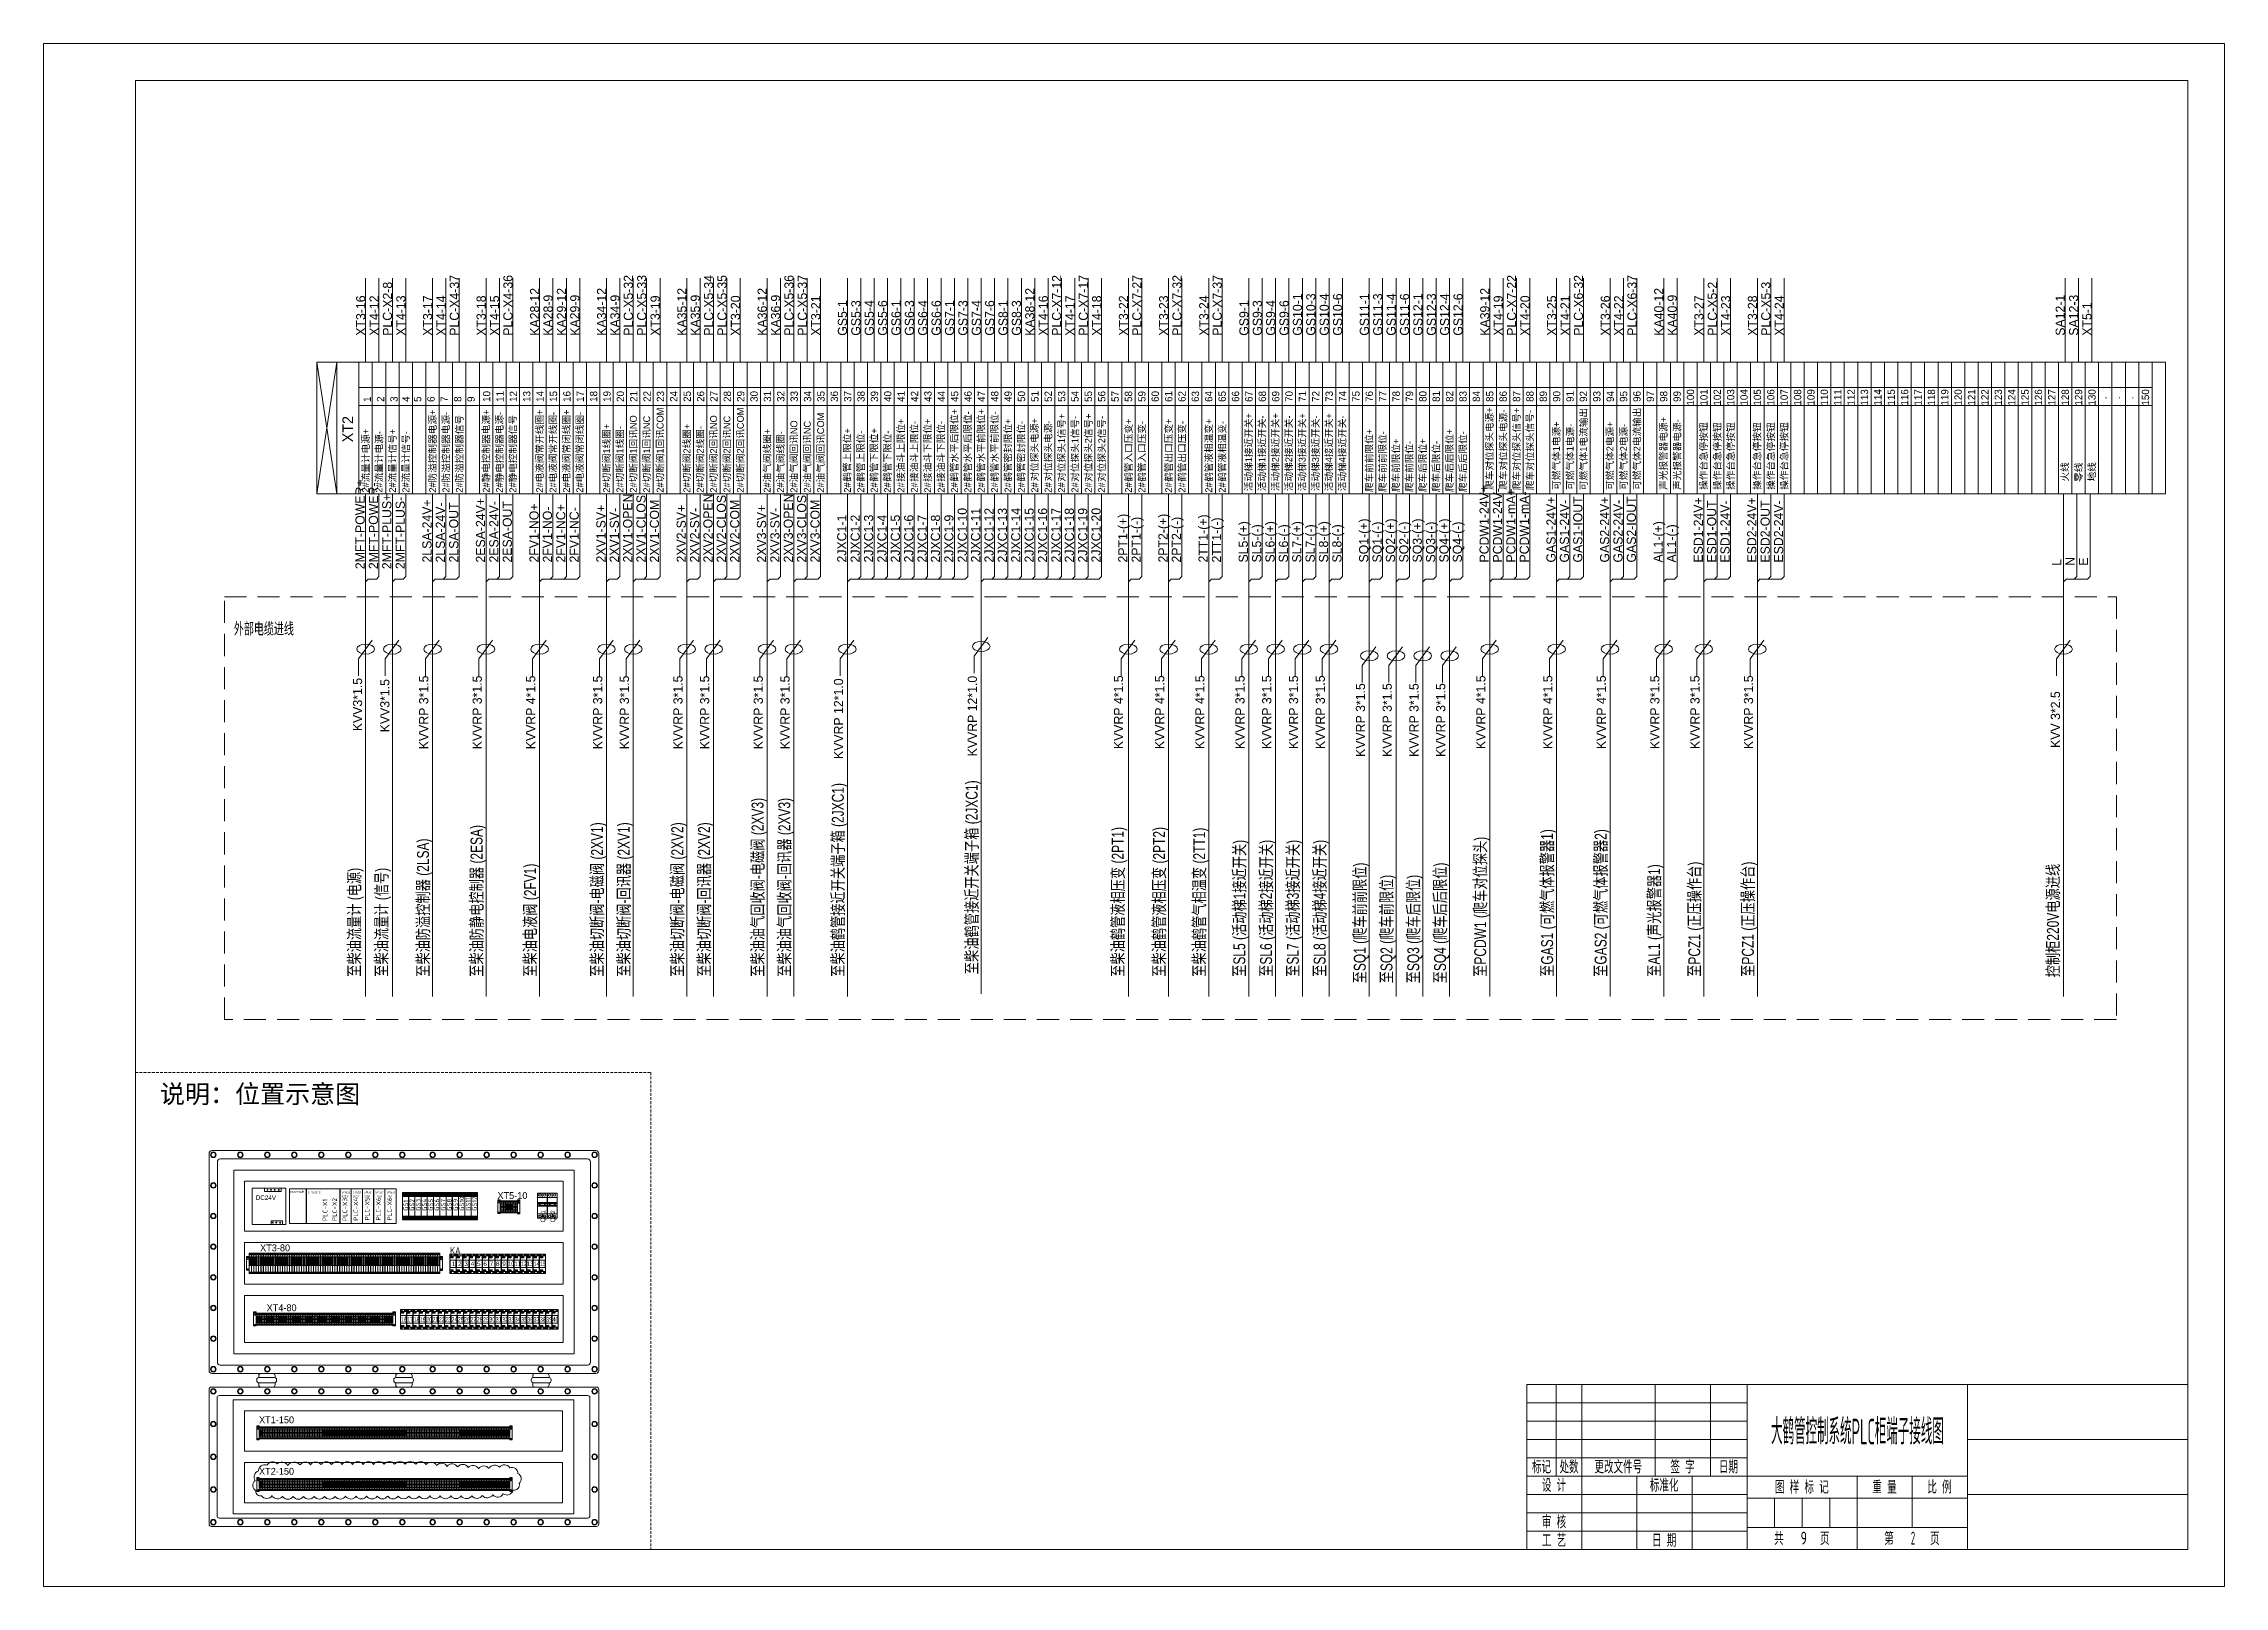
# Model space of a CAD drawing. Header units: millimetres. Extents: x 32721 to 72822, y 57624 to 123188.
# Drawn here: x 32721 to 36681, y 61252 to 64052 of the extents above; entities that cross this region are included whole.
import ezdxf
from ezdxf.enums import TextEntityAlignment as Align

# ---------------------------------------------------------------- set-up
doc = ezdxf.new("R2010")
doc.units = ezdxf.units.MM
doc.header["$LTSCALE"] = 10
doc.linetypes.add('AUDIT_D_061228083857-4', pattern=[6, 4, -2])
doc.linetypes.add('DASHED', pattern=[0.75, 0.5, -0.25])
doc.layers.get('0').update_dxf_attribs({"lineweight": 18})
for name, color, linetype, lineweight in [('1轮廓实线层', 7, 'Continuous', 18), ('2细线层', 4, 'Continuous', 18), ('6文字层', 3, 'Continuous', 18), ('图框层', 7, 'Continuous', 18)]:
    doc.layers.add(name, color=color, linetype=linetype, lineweight=lineweight)
doc.styles.add('FS', font='')
doc.styles.add('PC_TEXTSTYLE', font='', dxfattribs={"width": 0.8})
doc.styles.get("Standard").update_dxf_attribs({"font": 'isocp.shx', "width": 0.707, "bigfont": 'hztxt.shx'})
doc.styles.add('样式 1', font='SIMYOU.TTF', dxfattribs={"width": 0.75})
doc.styles.get('FS').set_extended_font_data('宋体')
doc.styles.get('PC_TEXTSTYLE').set_extended_font_data('幼圆')

msp = doc.modelspace()

# ---------------------------------------------------------------- texts
at = {"color": 3, "style": 'FS'}
msp.add_text('说明：位置示意图', height=33.333, dxfattribs=at).set_placement((32931.91, 62128.97))
at = {"layer": '1轮廓实线层', "style": '样式 1'}
for s, height, rotation, p in [('PLC-X2-8', 16.667, 90, (33353.43, 63521.86)), ('PLC-X4-37', 16.667, 90, (33474.93, 63521.86)), ('PLC-X4-36', 16.667, 90, (33572.13, 63521.86)), ('KA28-12', 16.667, 90, (33620.73, 63521.86)), ('KA29-12', 16.667, 90, (33669.33, 63521.86)), ('KA34-12', 16.667, 90, (33742.23, 63521.86)), ('PLC-X5-32', 16.667, 90, (33790.83, 63521.86)), ('PLC-X5-33', 16.667, 90, (33815.13, 63521.86)), ('KA35-12', 16.667, 90, (33888.03, 63521.86)), ('PLC-X5-34', 16.667, 90, (33936.63, 63521.86)), ('PLC-X5-35', 16.667, 90, (33960.93, 63521.86)), ('KA36-12', 16.667, 90, (34033.83, 63521.86)), ('PLC-X5-36', 16.667, 90, (34082.43, 63521.86)), ('PLC-X5-37', 16.667, 90, (34106.73, 63521.86)), ('KA38-12', 16.667, 90, (34519.83, 63521.86)), ('PLC-X7-12', 16.667, 90, (34568.43, 63521.86)), ('PLC-X7-17', 16.667, 90, (34617.03, 63521.86)), ('PLC-X7-27', 16.667, 90, (34714.23, 63521.86)), ('PLC-X7-32', 16.667, 90, (34787.13, 63521.86)), ('PLC-X7-37', 16.667, 90, (34860.03, 63521.86)), ('GS10-3', 16.667, 90, (35030.13, 63521.86)), ('GS10-4', 16.667, 90, (35054.43, 63521.86)), ('GS10-6', 16.667, 90, (35078.73, 63521.86)), ('GS11-3', 16.667, 90, (35151.63, 63521.86)), ('GS11-4', 16.667, 90, (35175.93, 63521.86)), ('GS11-6', 16.667, 90, (35200.23, 63521.86)), ('GS12-3', 16.667, 90, (35248.83, 63521.86)), ('GS12-4', 16.667, 90, (35273.13, 63521.86)), ('GS12-6', 16.667, 90, (35297.43, 63521.86)), ('KA39-12', 16.667, 90, (35346.03, 63521.86)), ('PLC-X7-22', 16.667, 90, (35394.63, 63521.86)), ('PLC-X6-32', 16.667, 90, (35516.13, 63521.86)), ('PLC-X6-37', 16.667, 90, (35613.33, 63521.86)), ('KA40-12', 16.667, 90, (35661.93, 63521.86)), ('PLC-X5-2', 16.667, 90, (35759.13, 63521.86)), ('PLC-X5-3', 16.667, 90, (35856.33, 63521.86)), ('XT3-16', 16.667, 90, (33304.83, 63521.86)), ('XT4-12', 16.667, 90, (33329.13, 63521.86)), ('XT4-13', 16.667, 90, (33377.73, 63521.86)), ('XT3-17', 16.667, 90, (33426.33, 63521.86)), ('XT4-14', 16.667, 90, (33450.63, 63521.86)), ('XT3-18', 16.667, 90, (33523.53, 63521.86)), ('XT4-15', 16.667, 90, (33547.83, 63521.86)), ('KA28-9', 16.667, 90, (33645.03, 63521.86)), ('KA29-9', 16.667, 90, (33693.63, 63521.86)), ('KA34-9', 16.667, 90, (33766.53, 63521.86)), ('XT3-19', 16.667, 90, (33839.43, 63521.86)), ('KA35-9', 16.667, 90, (33912.33, 63521.86)), ('XT3-20', 16.667, 90, (33985.23, 63521.86)), ('KA36-9', 16.667, 90, (34058.13, 63521.86)), ('XT3-21', 16.667, 90, (34131.03, 63521.86)), ('GS5-1', 16.667, 90, (34179.63, 63521.86)), ('GS5-3', 16.667, 90, (34203.93, 63521.86)), ('GS5-4', 16.667, 90, (34228.23, 63521.86)), ('GS5-6', 16.667, 90, (34252.53, 63521.86)), ('GS6-1', 16.667, 90, (34276.83, 63521.86)), ('GS6-3', 16.667, 90, (34301.13, 63521.86)), ('GS6-4', 16.667, 90, (34325.43, 63521.86)), ('GS6-6', 16.667, 90, (34349.73, 63521.86)), ('GS7-1', 16.667, 90, (34374.03, 63521.86)), ('GS7-3', 16.667, 90, (34398.33, 63521.86)), ('GS7-4', 16.667, 90, (34422.63, 63521.86)), ('GS7-6', 16.667, 90, (34446.93, 63521.86)), ('GS8-1', 16.667, 90, (34471.23, 63521.86)), ('GS8-3', 16.667, 90, (34495.53, 63521.86)), ('XT4-16', 16.667, 90, (34544.13, 63521.86)), ('XT4-17', 16.667, 90, (34592.73, 63521.86)), ('XT4-18', 16.667, 90, (34641.33, 63521.86)), ('XT3-22', 16.667, 90, (34689.93, 63521.86)), ('XT3-23', 16.667, 90, (34762.83, 63521.86)), ('XT3-24', 16.667, 90, (34835.73, 63521.86)), ('GS9-1', 16.667, 90, (34908.63, 63521.86)), ('GS9-3', 16.667, 90, (34932.93, 63521.86)), ('GS9-4', 16.667, 90, (34957.23, 63521.86)), ('GS9-6', 16.667, 90, (34981.53, 63521.86)), ('GS10-1', 16.667, 90, (35005.83, 63521.86)), ('GS11-1', 16.667, 90, (35127.33, 63521.86)), ('GS12-1', 16.667, 90, (35224.53, 63521.86)), ('XT4-19', 16.667, 90, (35370.33, 63521.86)), ('XT4-20', 16.667, 90, (35418.93, 63521.86)), ('XT3-25', 16.667, 90, (35467.53, 63521.86)), ('XT4-21', 16.667, 90, (35491.83, 63521.86)), ('XT3-26', 16.667, 90, (35564.73, 63521.86)), ('XT4-22', 16.667, 90, (35589.03, 63521.86)), ('KA40-9', 16.667, 90, (35686.23, 63521.86)), ('XT3-27', 16.667, 90, (35734.83, 63521.86)), ('XT4-23', 16.667, 90, (35783.43, 63521.86)), ('XT3-28', 16.667, 90, (35832.03, 63521.86)), ('XT4-24', 16.667, 90, (35880.63, 63521.86)), ('SA12-1', 16.667, 90, (36390.93, 63521.86)), ('SA12-3', 16.667, 90, (36415.23, 63521.86)), ('XT5-1', 16.667, 90, (36439.53, 63521.86)), ('1', 13.33, 90, (33314.96, 63401.71)), ('2', 13.33, 90, (33339.25, 63401.71)), ('3', 13.33, 90, (33363.53, 63401.71)), ('4', 13.33, 90, (33385.56, 63401.71)), ('5', 13.33, 90, (33406.36, 63401.71)), ('6', 13.33, 90, (33430.64, 63401.71)), ('7', 13.33, 90, (33454.92, 63401.71)), ('8', 13.33, 90, (33479.2, 63401.71)), ('9', 13.33, 90, (33503.48, 63401.71)), ('10', 13.333, 90, (33531.8, 63401.71)), ('11', 13.333, 90, (33556.08, 63401.71)), ('12', 13.333, 90, (33580.36, 63401.71)), ('13', 13.333, 90, (33604.65, 63401.71)), ('14', 13.333, 90, (33628.93, 63401.71)), ('15', 13.333, 90, (33653.21, 63401.71)), ('16', 13.333, 90, (33677.49, 63401.71)), ('17', 13.333, 90, (33701.77, 63401.71)), ('18', 13.333, 90, (33726.05, 63401.71)), ('19', 13.333, 90, (33750.34, 63401.71)), ('20', 13.333, 90, (33774.62, 63401.71)), ('21', 13.333, 90, (33798.9, 63401.71)), ('22', 13.333, 90, (33823.18, 63401.71)), ('23', 13.333, 90, (33847.46, 63401.71)), ('24', 13.333, 90, (33871.74, 63401.71)), ('25', 13.333, 90, (33896.03, 63401.71)), ('26', 13.333, 90, (33920.31, 63401.71)), ('27', 13.333, 90, (33944.59, 63401.71)), ('28', 13.333, 90, (33968.87, 63401.71)), ('29', 13.333, 90, (33993.15, 63401.71)), ('30', 13.333, 90, (34017.43, 63401.71)), ('31', 13.333, 90, (34041.71, 63401.71)), ('32', 13.333, 90, (34066, 63401.71)), ('33', 13.333, 90, (34090.28, 63401.71)), ('34', 13.333, 90, (34114.56, 63401.71)), ('35', 13.333, 90, (34138.84, 63401.71)), ('36', 13.333, 90, (34163.12, 63401.71)), ('37', 13.333, 90, (34187.4, 63401.71)), ('38', 13.333, 90, (34211.69, 63401.71)), ('39', 13.333, 90, (34235.97, 63401.71)), ('40', 13.333, 90, (34260.25, 63401.71)), ('41', 13.333, 90, (34284.53, 63401.71)), ('42', 13.333, 90, (34308.81, 63401.71)), ('43', 13.333, 90, (34333.09, 63401.71)), ('44', 13.333, 90, (34357.38, 63401.71)), ('45', 13.333, 90, (34381.66, 63401.71)), ('46', 13.333, 90, (34405.94, 63401.71)), ('47', 13.333, 90, (34430.22, 63401.71)), ('48', 13.333, 90, (34454.5, 63401.71)), ('49', 13.333, 90, (34478.78, 63401.71)), ('50', 13.333, 90, (34503.07, 63401.71)), ('51', 13.333, 90, (34527.35, 63401.71)), ('52', 13.333, 90, (34551.63, 63401.71)), ('53', 13.333, 90, (34575.91, 63401.71)), ('54', 13.333, 90, (34600.19, 63401.71)), ('55', 13.333, 90, (34624.47, 63401.71)), ('56', 13.333, 90, (34648.76, 63401.71)), ('57', 13.333, 90, (34673.04, 63401.71)), ('58', 13.333, 90, (34697.32, 63401.71)), ('59', 13.333, 90, (34721.6, 63401.71)), ('60', 13.333, 90, (34745.88, 63401.71)), ('61', 13.333, 90, (34770.16, 63401.71)), ('62', 13.333, 90, (34794.46, 63401.71)), ('63', 13.333, 90, (34818.76, 63401.71)), ('64', 13.333, 90, (34843.06, 63401.71)), ('65', 13.333, 90, (34867.36, 63401.71)), ('66', 13.333, 90, (34891.66, 63401.71)), ('67', 13.333, 90, (34915.96, 63401.71)), ('68', 13.333, 90, (34940.26, 63401.71)), ('69', 13.333, 90, (34964.56, 63401.71)), ('70', 13.333, 90, (34988.86, 63401.71)), ('71', 13.333, 90, (35013.16, 63401.71)), ('72', 13.333, 90, (35037.46, 63401.71)), ('73', 13.333, 90, (35061.76, 63401.71)), ('74', 13.333, 90, (35086.06, 63401.71)), ('75', 13.333, 90, (35110.36, 63401.71)), ('76', 13.333, 90, (35134.66, 63401.71)), ('77', 13.333, 90, (35158.96, 63401.71)), ('78', 13.333, 90, (35183.26, 63401.71)), ('79', 13.333, 90, (35207.56, 63401.71)), ('80', 13.333, 90, (35231.86, 63401.71)), ('81', 13.333, 90, (35256.16, 63401.71)), ('82', 13.333, 90, (35280.46, 63401.71)), ('83', 13.333, 90, (35304.76, 63401.71)), ('84', 13.333, 90, (35329.06, 63401.71)), ('85', 13.333, 90, (35353.36, 63401.71)), ('86', 13.333, 90, (35377.66, 63401.71)), ('87', 13.333, 90, (35401.96, 63401.71)), ('88', 13.333, 90, (35426.26, 63401.71)), ('89', 13.333, 90, (35450.56, 63401.71)), ('90', 13.333, 90, (35474.86, 63401.71)), ('91', 13.333, 90, (35499.16, 63401.71)), ('92', 13.333, 90, (35523.46, 63401.71)), ('93', 13.333, 90, (35547.76, 63401.71)), ('94', 13.333, 90, (35572.06, 63401.71)), ('95', 13.333, 90, (35596.36, 63401.71)), ('96', 13.333, 90, (35620.66, 63401.71)), ('97', 13.333, 90, (35644.96, 63401.71)), ('98', 13.333, 90, (35669.26, 63401.71)), ('99', 13.333, 90, (35693.56, 63401.71)), ('100', 13.333, 90, (35717.86, 63395.03)), ('101', 13.333, 90, (35742.16, 63395.03)), ('102', 13.333, 90, (35766.46, 63395.03)), ('103', 13.333, 90, (35790.76, 63395.03)), ('104', 13.333, 90, (35815.06, 63395.03)), ('105', 13.333, 90, (35839.36, 63395.03)), ('106', 13.333, 90, (35863.66, 63395.03)), ('107', 13.333, 90, (35887.96, 63395.03)), ('108', 13.333, 90, (35912.26, 63395.03)), ('109', 13.333, 90, (35936.56, 63395.03)), ('110', 13.333, 90, (35960.86, 63395.03)), ('111', 13.333, 90, (35985.16, 63395.03)), ('112', 13.333, 90, (36009.46, 63395.03)), ('113', 13.333, 90, (36033.76, 63395.03)), ('114', 13.333, 90, (36058.06, 63395.03)), ('115', 13.333, 90, (36082.36, 63395.03)), ('116', 13.333, 90, (36106.66, 63395.03)), ('117', 13.333, 90, (36130.96, 63395.03)), ('118', 13.333, 90, (36155.26, 63395.03)), ('119', 13.333, 90, (36179.56, 63395.03)), ('120', 13.333, 90, (36203.86, 63395.03)), ('121', 13.333, 90, (36228.16, 63395.03)), ('122', 13.333, 90, (36252.46, 63395.03)), ('123', 13.333, 90, (36276.76, 63395.03)), ('124', 13.333, 90, (36301.06, 63395.03)), ('125', 13.333, 90, (36325.36, 63395.03)), ('126', 13.333, 90, (36349.66, 63395.03)), ('127', 13.333, 90, (36373.96, 63395.03)), ('128', 13.333, 90, (36398.26, 63395.03)), ('129', 13.333, 90, (36422.56, 63395.03)), ('130', 13.333, 90, (36446.86, 63395.03)), ('.', 13.33, 90, (36466.83, 63406.58)), ('.', 13.33, 90, (36491.13, 63406.58)), ('.', 13.33, 90, (36515.43, 63406.58)), ('150', 13.333, 90, (36544.06, 63395.03)), ('防溢控制器电源+', 12.5, 90, (33433.24, 63255.57)), ('防溢控制器电源-', 12.5, 90, (33457.54, 63255.57)), ('防溢控制器信号', 12.5, 90, (33481.84, 63255.57)), ('静电控制器电源+', 12.5, 90, (33530.44, 63255.57)), ('静电控制器电源-', 12.5, 90, (33554.74, 63255.57)), ('静电控制器信号', 12.5, 90, (33579.04, 63255.57)), ('电液阀常开线圈+', 12.5, 90, (33627.64, 63255.57)), ('电液阀常开线圈-', 12.5, 90, (33651.94, 63255.57)), ('电液阀常闭线圈+', 12.5, 90, (33676.24, 63255.57)), ('电液阀常闭线圈-', 12.5, 90, (33700.54, 63255.57)), ('切断阀1回讯NO', 12.5, 90, (33797.74, 63255.57)), ('切断阀1回讯NC', 12.5, 90, (33822.04, 63255.57)), ('切断阀1回讯COM', 12.5, 90, (33846.34, 63255.57)), ('切断阀2回讯NO', 12.5, 90, (33943.54, 63255.57)), ('切断阀2回讯NC', 12.5, 90, (33967.84, 63255.57)), ('切断阀2回讯COM', 12.5, 90, (33992.14, 63255.57)), ('油气阀回讯NO', 12.5, 90, (34089.34, 63255.57)), ('油气阀回讯NC', 12.5, 90, (34113.64, 63255.57)), ('油气阀回讯COM', 12.5, 90, (34137.94, 63255.57)), ('接油斗上限位+', 12.5, 90, (34283.47, 63256.72)), ('接油斗上限位-', 12.5, 90, (34307.77, 63256.72)), ('接油斗下限位+', 12.5, 90, (34332.07, 63256.72)), ('接油斗下限位-', 12.5, 90, (34356.37, 63256.72)), ('鹤管水平后限位+', 12.5, 90, (34380.67, 63256.72)), ('鹤管水平后限位-', 12.5, 90, (34404.97, 63256.72)), ('鹤管水平前限位+', 12.5, 90, (34429.27, 63256.72)), ('鹤管水平前限位-', 12.5, 90, (34453.57, 63256.72)), ('鹤管密封限位+', 12.5, 90, (34477.87, 63256.72)), ('鹤管密封限位-', 12.5, 90, (34502.17, 63256.72)), ('对位探头电源+', 12.5, 90, (34526.26, 63257.3)), ('对位探头电源-', 12.5, 90, (34551.18, 63257.3)), ('对位探头1信号+', 12.5, 90, (34575.48, 63256.64)), ('对位探头1信号-', 12.5, 90, (34599.78, 63256.64)), ('对位探头2信号+', 12.5, 90, (34624.08, 63256.64)), ('对位探头2信号-', 12.5, 90, (34648.38, 63256.64)), ('鹤管入口压变+', 12.5, 90, (34696.98, 63256.64)), ('鹤管入口压变-', 12.5, 90, (34721.28, 63256.64)), ('鹤管出口压变+', 12.5, 90, (34769.88, 63256.64)), ('鹤管出口压变-', 12.5, 90, (34794.18, 63256.64)), ('鹤管液相温变+', 12.5, 90, (34842.78, 63256.64)), ('鹤管液相温变-', 12.5, 90, (34867.08, 63256.64)), ('活动梯1接近开关+', 12.5, 90, (34915.06, 63239.78)), ('活动梯1接近开关-', 12.5, 90, (34939.36, 63239.78)), ('活动梯2接近开关+', 12.5, 90, (34963.66, 63239.78)), ('活动梯2接近开关-', 12.5, 90, (34987.96, 63239.78)), ('活动梯3接近开关+', 12.5, 90, (35012.26, 63239.78)), ('活动梯3接近开关-', 12.5, 90, (35036.56, 63239.78)), ('活动梯4接近开关+', 12.5, 90, (35060.86, 63239.78)), ('活动梯4接近开关-', 12.5, 90, (35085.16, 63239.78)), ('爬车对位探头电源+', 12.5, 90, (35352.46, 63242.1)), ('爬车对位探头电源-', 12.5, 90, (35377.38, 63242.1)), ('爬车对位探头信号+', 12.5, 90, (35401.68, 63241.44)), ('爬车对位探头信号-', 12.5, 90, (35425.98, 63241.44)), ('可燃气体1电源+', 12.5, 90, (35473.96, 63242.1)), ('可燃气体1电流输出', 12.5, 90, (35523.18, 63241.44)), ('可燃气体2电源+', 12.5, 90, (35571.16, 63242.1)), ('可燃气体2电流输出', 12.5, 90, (35620.38, 63242.1)), ('声光报警器电源+', 12.5, 90, (35668.36, 63242.1)), ('声光报警器电源-', 12.5, 90, (35693.28, 63242.1)), ('操作台急停按钮', 12.5, 90, (35741.26, 63242.1)), ('操作台急停按钮', 12.5, 90, (35766.18, 63242.1)), ('操作台急停按钮', 12.5, 90, (35790.48, 63242.1)), ('操作台急停按钮', 12.5, 90, (35838.46, 63242.1)), ('操作台急停按钮', 12.5, 90, (35863.38, 63242.1)), ('操作台急停按钮', 12.5, 90, (35887.68, 63242.1)), ('2#流量计电源+', 12.5, 90, (33311.74, 63237.04)), ('2#流量计电源-', 12.5, 90, (33336.04, 63237.04)), ('2#流量计信号+', 12.5, 90, (33360.34, 63237.04)), ('2#流量计信号-', 12.5, 90, (33384.64, 63237.04)), ('切断阀1线圈+', 12.5, 90, (33749.14, 63255.57)), ('切断阀1线圈-', 12.5, 90, (33773.44, 63255.57)), ('切断阀2线圈+', 12.5, 90, (33894.94, 63255.57)), ('切断阀2线圈-', 12.5, 90, (33919.24, 63255.57)), ('油气阀线圈+', 12.5, 90, (34040.74, 63255.57)), ('油气阀线圈-', 12.5, 90, (34065.04, 63255.57)), ('鹤管上限位+', 12.5, 90, (34186.27, 63256.72)), ('鹤管上限位-', 12.5, 90, (34210.57, 63256.72)), ('鹤管下限位+', 12.5, 90, (34234.87, 63256.72)), ('鹤管下限位-', 12.5, 90, (34259.17, 63256.72)), ('爬车前前限位+', 12.5, 90, (35133.97, 63237.95)), ('爬车前前限位-', 12.5, 90, (35158.27, 63237.95)), ('爬车前限位+', 12.5, 90, (35182.57, 63237.95)), ('爬车前限位-', 12.5, 90, (35206.87, 63237.95)), ('爬车后限位+', 12.5, 90, (35231.17, 63237.95)), ('爬车后限位-', 12.5, 90, (35255.47, 63237.95)), ('爬车后后限位+', 12.5, 90, (35279.77, 63237.95)), ('爬车后后限位-', 12.5, 90, (35304.07, 63237.95)), ('可燃气体1电源-', 12.5, 90, (35498.88, 63242.1)), ('可燃气体2电源-', 12.5, 90, (35596.08, 63242.1)), ('火线', 12.5, 90, (36397.36, 63257.3)), ('零线', 12.5, 90, (36422.28, 63256.64)), ('地线', 12.5, 90, (36446.58, 63257.3)), ('2MFT-POWER+', 16.6667, 90, (33303.63, 63098.22)), ('2MFT-POWER-', 16.6667, 90, (33327.93, 63098.22)), ('2#', 12.5, 90, (33433.24, 63237.04)), ('2#', 12.5, 90, (33457.54, 63237.04)), ('2#', 12.5, 90, (33481.84, 63237.04)), ('2#', 12.5, 90, (33530.44, 63237.04)), ('2#', 12.5, 90, (33554.74, 63237.04)), ('2#', 12.5, 90, (33579.04, 63237.04)), ('2#', 12.5, 90, (33627.64, 63237.04)), ('2#', 12.5, 90, (33651.94, 63237.02)), ('2#', 12.5, 90, (33676.24, 63237.02)), ('2#', 12.5, 90, (33700.54, 63237.02)), ('2#', 12.5, 90, (33749.14, 63237.02)), ('2#', 12.5, 90, (33773.44, 63237.02)), ('2#', 12.5, 90, (33797.74, 63237.02)), ('2#', 12.5, 90, (33822.04, 63237.02)), ('2#', 12.5, 90, (33846.34, 63237.04)), ('2#', 12.5, 90, (33894.94, 63237.02)), ('2#', 12.5, 90, (33919.24, 63237.02)), ('2#', 12.5, 90, (33943.54, 63237.02)), ('2#', 12.5, 90, (33967.84, 63237.02)), ('2#', 12.5, 90, (33992.14, 63237.04)), ('2#', 12.5, 90, (34040.74, 63237.04)), ('2#', 12.5, 90, (34065.04, 63237.04)), ('2#', 12.5, 90, (34089.34, 63237.04)), ('2#', 12.5, 90, (34113.64, 63237.04)), ('2#', 12.5, 90, (34137.94, 63237.04)), ('2#', 12.5, 90, (34186.54, 63237.04)), ('2#', 12.5, 90, (34210.84, 63237.02)), ('2#', 12.5, 90, (34235.14, 63237.02)), ('2#', 12.5, 90, (34259.44, 63237.02)), ('2#', 12.5, 90, (34283.74, 63237.02)), ('2#', 12.5, 90, (34308.04, 63237.02)), ('2#', 12.5, 90, (34332.34, 63237.02)), ('2#', 12.5, 90, (34356.64, 63237.02)), ('2#', 12.5, 90, (34380.94, 63237.04)), ('2#', 12.5, 90, (34405.24, 63237.04)), ('2#', 12.5, 90, (34429.54, 63237.04)), ('2#', 12.5, 90, (34453.84, 63237.04)), ('2#', 12.5, 90, (34478.14, 63237.04)), ('2#', 12.5, 90, (34502.44, 63237.04)), ('2#', 12.5, 90, (34526.74, 63237.04)), ('2#', 12.5, 90, (34551.04, 63237.04)), ('2#', 12.5, 90, (34575.34, 63237.04)), ('2#', 12.5, 90, (34599.64, 63237.04)), ('2#', 12.5, 90, (34623.94, 63237.04)), ('2#', 12.5, 90, (34648.24, 63237.04)), ('2#', 12.5, 90, (34696.84, 63237.02)), ('2#', 12.5, 90, (34721.14, 63237.02)), ('2#', 12.5, 90, (34769.74, 63237.02)), ('2#', 12.5, 90, (34794.04, 63237.02)), ('2#', 12.5, 90, (34842.64, 63237.02)), ('2#', 12.5, 90, (34866.94, 63237.02)), ('PCDW1-24V+', 16.667, 90, (35344.83, 63110.24)), ('PCDW1-24V-', 16.667, 90, (35369.13, 63110.24)), ('PCDW1-mA+', 16.667, 90, (35393.43, 63110.24)), ('2MFT-PLUS+', 16.667, 90, (33352.23, 63098.22)), ('2MFT-PLUS-', 16.667, 90, (33376.53, 63098.22)), ('2LSA-24V+', 16.667, 90, (33425.13, 63110.24)), ('2LSA-24V-', 16.667, 90, (33449.43, 63110.24)), ('2LSA-OUT', 16.667, 90, (33473.73, 63110.24)), ('2ESA-24V+', 16.667, 90, (33522.33, 63110.24)), ('2ESA-24V-', 16.667, 90, (33546.63, 63110.24)), ('2ESA-OUT', 16.667, 90, (33570.93, 63110.24)), ('2FV1-NO+', 16.667, 90, (33619.53, 63110.24)), ('2FV1-NO-', 16.667, 90, (33643.83, 63110.24)), ('2FV1-NC+', 16.667, 90, (33668.13, 63110.24)), ('2FV1-NC-', 16.667, 90, (33692.43, 63110.24)), ('2XV1-SV+', 16.667, 90, (33741.03, 63110.24)), ('2XV1-SV-', 16.667, 90, (33765.33, 63110.24)), ('2XV1-OPEN', 16.667, 90, (33789.63, 63110.24)), ('2XV1-CLOS', 16.667, 90, (33813.93, 63110.24)), ('2XV1-COM', 16.667, 90, (33838.23, 63110.24)), ('2XV2-SV+', 16.667, 90, (33886.83, 63110.24)), ('2XV2-SV-', 16.667, 90, (33911.13, 63110.24)), ('2XV2-OPEN', 16.667, 90, (33935.43, 63110.24)), ('2XV2-CLOS', 16.667, 90, (33959.73, 63110.24)), ('2XV2-COM', 16.667, 90, (33984.03, 63110.24)), ('2XV3-SV+', 16.667, 90, (34032.63, 63110.24)), ('2XV3-SV-', 16.667, 90, (34056.93, 63110.24)), ('2XV3-OPEN', 16.667, 90, (34081.23, 63110.24)), ('2XV3-CLOS', 16.667, 90, (34105.53, 63110.24)), ('2XV3-COM', 16.667, 90, (34129.83, 63110.24)), ('2JXC1-10', 16.667, 90, (34397.13, 63110.24)), ('2JXC1-11', 16.667, 90, (34421.43, 63110.24)), ('2JXC1-12', 16.667, 90, (34445.73, 63110.24)), ('2JXC1-13', 16.667, 90, (34470.03, 63110.24)), ('2JXC1-14', 16.667, 90, (34494.33, 63110.24)), ('2JXC1-15', 16.667, 90, (34518.63, 63110.24)), ('2JXC1-16', 16.667, 90, (34542.93, 63110.24)), ('2JXC1-17', 16.667, 90, (34567.23, 63110.24)), ('2JXC1-18', 16.667, 90, (34591.53, 63110.24)), ('2JXC1-19', 16.667, 90, (34615.83, 63110.24)), ('2JXC1-20', 16.667, 90, (34640.13, 63110.24)), ('PCDW1-mA-', 16.667, 90, (35417.73, 63110.24)), ('GAS1-24V+', 16.667, 90, (35466.33, 63110.24)), ('GAS1-24V-', 16.667, 90, (35490.63, 63110.24)), ('GAS1-IOUT', 16.667, 90, (35514.93, 63110.24)), ('GAS2-24V+', 16.667, 90, (35563.53, 63110.24)), ('GAS2-24V-', 16.667, 90, (35587.83, 63110.24)), ('GAS2-IOUT', 16.667, 90, (35612.13, 63110.24)), ('ESD1-24V+', 16.667, 90, (35733.63, 63110.24)), ('ESD1-OUT', 16.667, 90, (35757.93, 63110.24)), ('ESD1-24V-', 16.667, 90, (35782.23, 63110.24)), ('ESD2-24V+', 16.667, 90, (35830.83, 63110.24)), ('ESD2-OUT', 16.667, 90, (35855.13, 63110.24)), ('ESD2-24V-', 16.667, 90, (35879.43, 63110.24)), ('2JXC1-1', 16.667, 90, (34178.43, 63110.24)), ('2JXC1-2', 16.667, 90, (34202.73, 63110.24)), ('2JXC1-3', 16.667, 90, (34227.03, 63110.24)), ('2JXC1-4', 16.667, 90, (34251.33, 63110.24)), ('2JXC1-5', 16.667, 90, (34275.63, 63110.24)), ('2JXC1-6', 16.667, 90, (34299.93, 63110.24)), ('2JXC1-7', 16.667, 90, (34324.23, 63110.24)), ('2JXC1-8', 16.667, 90, (34348.53, 63110.24)), ('2JXC1-9', 16.667, 90, (34372.83, 63110.24)), ('2PT1-(+)', 16.667, 90, (34688.73, 63110.24)), ('2PT1-(-)', 16.667, 90, (34713.03, 63110.24)), ('2PT2-(+)', 16.667, 90, (34761.63, 63110.24)), ('2PT2-(-)', 16.667, 90, (34785.93, 63110.24)), ('2TT1-(+)', 16.667, 90, (34834.53, 63110.24)), ('2TT1-(-)', 16.667, 90, (34858.83, 63110.24)), ('SL5-(+)', 16.667, 90, (34907.43, 63110.24)), ('SL5-(-)', 16.667, 90, (34931.73, 63110.24)), ('SL6-(+)', 16.667, 90, (34956.03, 63110.24)), ('SL6-(-)', 16.667, 90, (34980.33, 63110.24)), ('SL7-(+)', 16.667, 90, (35004.63, 63110.24)), ('SL7-(-)', 16.667, 90, (35028.93, 63110.24)), ('SL8-(+)', 16.667, 90, (35053.23, 63110.24)), ('SL8-(-)', 16.667, 90, (35077.53, 63110.24)), ('SQ1-(+)', 16.667, 90, (35126.13, 63110.24)), ('SQ1-(-)', 16.667, 90, (35150.43, 63110.24)), ('SQ2-(+)', 16.667, 90, (35174.73, 63110.24)), ('SQ2-(-)', 16.667, 90, (35199.03, 63110.24)), ('SQ3-(+)', 16.667, 90, (35223.33, 63110.24)), ('SQ3-(-)', 16.667, 90, (35247.63, 63110.24)), ('SQ4-(+)', 16.667, 90, (35271.93, 63110.24)), ('SQ4-(-)', 16.667, 90, (35296.23, 63110.24)), ('AL1-(+)', 16.667, 90, (35660.73, 63110.24)), ('AL1-(-)', 16.667, 90, (35685.03, 63110.24)), ('L', 16.67, 90, (36384.51, 63104.27)), ('N', 16.67, 90, (36408.81, 63104.27)), ('E', 16.67, 90, (36433.11, 63104.27)), ('KVV3*1.5', 16.667, 90, (33299.04, 62804.13)), ('KVV3*1.5', 16.667, 90, (33348.58, 62802.06)), ('CPU314C', 3.785, 360, (33200.6, 61965.41))]:
    msp.add_text(s, height=height, rotation=rotation, dxfattribs=at).set_placement(p)
msp.add_text('XT2', height=19.444, rotation=90, dxfattribs=at).set_placement((33282.68, 63352.26), align=Align.CENTER)
at = {"layer": '1轮廓实线层', "style": '样式 1', "width": 0.75}
msp.add_text('控制柜220V电源进线', height=21.6667, rotation=90, dxfattribs=at).set_placement((36380.2, 62357.4))
at = {"layer": '1轮廓实线层'}
for s, p in [('PS307电源', (33168.14, 61965.7)), ('SM322', (33261.63, 61965.41)), ('32DO', (33261.63, 61958.22)), ('SM321', (33282.12, 61965.41)), ('32DI', (33282.12, 61958.22)), ('SM321', (33302.53, 61965.41)), ('32DI', (33302.53, 61958.22)), ('SM331', (33322.89, 61965.41)), ('8AI', (33326.7, 61958.22)), ('SM331', (33343.1, 61965.41)), ('8AI', (33346.92, 61958.22))]:
    msp.add_text(s, height=3.785, rotation=360, dxfattribs=at).set_placement(p)
at = {"layer": '1轮廓实线层', "insert": (33066.12, 63000.76), "char_height": 20.8333, "width": 218.2809, "attachment_point": 1, "style": 'PC_TEXTSTYLE'}
msp.add_mtext('{\\W0.64;外部电缆进线}', dxfattribs=at)
at = {"layer": '1轮廓实线层', "attachment_point": 7, "rotation": 90, "style": '样式 1'}
for s, insert, char_height, width in [('{\\W1;KVVRP 3*1.5}', (33419.42, 62771.27), 16.6667, 192.3611), ('{\\W1;KVVRP 3*1.5}', (33516.62, 62771.27), 16.6667, 192.3611), ('{\\W1;KVVRP 4*1.5}', (33613.82, 62771.27), 16.6667, 192.3611), ('{\\W1;KVVRP 3*1.5}', (33735.32, 62771.27), 16.6667, 192.3611), ('{\\W1;KVVRP 3*1.5}', (33783.92, 62771.27), 16.6667, 192.3611), ('{\\W1;KVVRP 3*1.5}', (33881.12, 62771.27), 16.6667, 192.3611), ('{\\W1;KVVRP 3*1.5}', (33929.72, 62771.27), 16.6667, 192.3611), ('{\\W1;KVVRP 3*1.5}', (34026.92, 62771.27), 16.6667, 192.3611), ('{\\W1;KVVRP 3*1.5}', (34075.52, 62771.27), 16.6667, 192.3611), ('{\\W1;KVVRP 12*1.0}', (34172.72, 62753.59), 16.6667, 210.1389), ('{\\W1;KVVRP 12*1.0}', (34415.72, 62758.4), 16.6667, 210.1389), ('{\\W1;KVVRP 4*1.5}', (34681.03, 62771.53), 16.6667, 192.3611), ('{\\W1;KVVRP 4*1.5}', (34755.92, 62771.53), 16.6667, 192.3611), ('{\\W1;KVVRP 4*1.5}', (34828.82, 62771.53), 16.6667, 192.3611), ('{\\W1;KVVRP 3*1.5}', (34901.72, 62771.53), 16.6667, 192.3611), ('{\\W1;KVVRP 3*1.5}', (34950.32, 62771.53), 16.6667, 192.3611), ('{\\W1;KVVRP 3*1.5}', (34998.92, 62771.53), 16.6667, 192.3611), ('{\\W1;KVVRP 3*1.5}', (35047.52, 62771.53), 16.6667, 192.3611), ('{\\W1;KVVRP 3*1.5}', (35120.42, 62757.36), 16.6667, 192.3611), ('{\\W1;KVVRP 3*1.5}', (35169.02, 62757.36), 16.6667, 192.3611), ('{\\W1;KVVRP 3*1.5}', (35217.62, 62757.36), 16.6667, 192.3611), ('{\\W1;KVVRP 3*1.5}', (35266.22, 62757.36), 16.6667, 192.3611), ('{\\W1;KVVRP 4*1.5}', (35339.12, 62771.53), 16.6667, 192.3611), ('{\\W1;KVVRP 4*1.5}', (35460.62, 62771.53), 16.6667, 192.3611), ('{\\W1;KVVRP 4*1.5}', (35557.82, 62771.53), 16.6667, 192.3611), ('{\\W1;KVVRP 3*1.5}', (35655.02, 62771.53), 16.6667, 192.3611), ('{\\W1;KVVRP 3*1.5}', (35727.92, 62771.53), 16.6667, 192.3611), ('{\\W1;KVVRP 3*1.5}', (35825.12, 62771.53), 16.6667, 192.3611), ('{\\W1;KVV 3*2.5}', (36382.42, 62773.76), 16.6667, 156.8056), ('至柴油鹤管接近开关端子箱 (2JXC1)', (34180.27, 62358.3), 21.6667, 510.9271), ('至柴油鹤管接近开关端子箱 (2JXC1)', (34423.27, 62363.11), 21.6667, 510.9271), ('至柴油油气回收阀-电磁阀 (2XV3)', (34034.47, 62358.3), 21.6667, 510.9271), ('至柴油油气回收阀-回讯器 (2XV3)', (34083.07, 62358.3), 21.6667, 510.9271), ('至柴油防溢控制器 (2LSA)', (33426.97, 62358.3), 21.6667, 510.9271), ('至柴油防静电控制器 (2ESA)', (33524.17, 62358.3), 21.6667, 510.9271), ('至柴油切断阀-电磁阀 (2XV1)', (33742.87, 62358.3), 21.6667, 510.9271), ('至柴油切断阀-回讯器 (2XV1)', (33791.47, 62358.3), 21.6667, 510.9271), ('至柴油切断阀-电磁阀 (2XV2)', (33888.67, 62358.3), 21.6667, 510.9271), ('至柴油切断阀-回讯器 (2XV2)', (33937.27, 62358.3), 21.6667, 510.9271), ('至柴油鹤管液相压变 (2PT1)', (34688.57, 62358.3), 21.6667, 510.9271), ('至柴油鹤管液相压变 (2PT2)', (34763.47, 62358.3), 21.6667, 510.9271), ('至柴油鹤管气相温变 (2TT1)', (34836.37, 62358.3), 21.6667, 510.9271), ('至PCDW1 (爬车对位探头)', (35346.67, 62358.3), 21.6667, 510.9271), ('至GAS1 (可燃气体报警器1)', (35468.17, 62358.3), 21.6667, 510.9271), ('至GAS2 (可燃气体报警器2)', (35565.37, 62358.3), 21.6667, 510.9271), ('至SL5 (活动梯1接近开关)', (34909.27, 62358.3), 21.6667, 510.9271), ('至SL6 (活动梯2接近开关)', (34957.87, 62358.3), 21.6667, 510.9271), ('至SL7 (活动梯3接近开关)', (35006.47, 62358.3), 21.6667, 510.9271), ('至SL8 (活动梯4接近开关)', (35055.07, 62358.3), 21.6667, 510.9271), ('至柴油流量计 (电源)', (33302.15, 62358.3), 21.6667, 354.9271), ('至柴油流量计 (信号) ', (33351.59, 62358.3), 21.6667, 362.6458), ('至柴油电液阀 (2FV1)', (33621.37, 62358.3), 21.6667, 510.9271), ('至SQ1 (爬车前前限位)', (35127.97, 62346.44), 21.6667, 510.9271), ('至SQ2 (爬车前限位)', (35176.57, 62346.44), 21.6667, 510.9271), ('至SQ3 (爬车后限位)', (35225.17, 62346.44), 21.6667, 510.9271), ('至SQ4 (爬车后后限位)', (35273.77, 62346.44), 21.6667, 510.9271), ('至AL1 (声光报警器1)', (35662.57, 62358.3), 21.6667, 510.9271), ('至PCZ1 (正压操作台)', (35735.47, 62358.3), 21.6667, 510.9271), ('至PCZ1 (正压操作台)', (35832.67, 62358.3), 21.6667, 510.9271)]:
    msp.add_mtext(s, dxfattribs=dict(at, insert=insert, char_height=char_height, width=width))
at = {"layer": '6文字层', "style": '样式 1'}
for s, height, rotation, p in [('DC24V', 8.269, 360, (33105.9, 61953.36)), ('XT5-10', 12.404, 360, (33544.77, 61955.16)), ('QF1', 8.269, 90, (33631.48, 61912.46)), ('QF2', 8.269, 90, (33649.55, 61912.46)), ('XT3-80', 12.404, 360, (33113.83, 61860.13)), ('1', 8.27, 360, (33461.83, 61833.26)), ('2', 8.27, 360, (33473.3, 61833.26)), ('3', 8.27, 360, (33484.78, 61833.26)), ('4', 8.27, 360, (33496.25, 61833.26)), ('5', 8.27, 360, (33507.72, 61833.26)), ('6', 8.27, 360, (33519.2, 61833.26)), ('7', 8.27, 360, (33530.67, 61833.26)), ('8', 8.27, 360, (33542.14, 61833.26)), ('9', 8.27, 360, (33553.61, 61833.26)), ('XT4-80', 12.404, 360, (33125.69, 61751.41)), ('XT1-150', 12.404, 360, (33111.86, 61548.07)), ('XT2-150', 12.404, 360, (33111.86, 61454.63))]:
    msp.add_text(s, height=height, rotation=rotation, dxfattribs=at).set_placement(p)
at = {"layer": '6文字层'}
for s, height, rotation, p in [('PLC-X1', 8.269, 90, (33235.79, 61915.14)), ('PLC-X2', 8.269, 90, (33253.14, 61915.14)), ('PLC-X3', 8.269, 90, (33271.97, 61915.14)), ('PLC-X4', 8.269, 90, (33291.67, 61915.45)), ('PLC-X5', 8.269, 90, (33312.51, 61916.05)), ('PLC-X6', 8.269, 90, (33332.87, 61916.05)), ('PLC-X6', 8.269, 90, (33353.08, 61916.05)), ('GS1', 8.269, 90, (33382.37, 61933.59)), ('GS2', 8.269, 90, (33393.64, 61933.59)), ('GS3', 8.269, 90, (33404.92, 61933.59)), ('GS4', 8.269, 90, (33416.19, 61933.59)), ('GS5', 8.269, 90, (33427.46, 61933.59)), ('GS6', 8.269, 90, (33438.89, 61933.59)), ('GS7', 8.269, 90, (33450.31, 61933.59)), ('GS8', 8.269, 90, (33461.52, 61933.59)), ('GS9', 8.269, 90, (33472.94, 61933.59)), ('GS10', 8.269, 90, (33484.37, 61933.59)), ('GS11', 8.269, 90, (33495.79, 61933.59)), ('GS12', 8.269, 90.00004, (33507.22, 61933.59)), ('KA', 12.635, 360, (33458.46, 61855.12))]:
    msp.add_text(s, height=height, rotation=rotation, dxfattribs=at).set_placement(p)
at = {"layer": '6文字层', "style": '样式 1', "width": 0.7}
for s, p in [('10', (33564.53, 61833.26)), ('11', (33576.01, 61833.26)), ('121', (33587.48, 61833.26)), ('13', (33598.95, 61833.26)), ('14', (33610.43, 61833.26)), ('15', (33621.9, 61833.26)), ('16', (33369.49, 61732.33)), ('17', (33380.96, 61732.33)), ('18', (33392.44, 61732.33)), ('19', (33403.91, 61732.33)), ('20', (33415.38, 61732.33)), ('21', (33426.85, 61732.33)), ('22', (33438.33, 61732.33)), ('23', (33449.8, 61732.33)), ('24', (33461.27, 61732.33)), ('25', (33472.75, 61732.33)), ('26', (33484.22, 61732.33)), ('27', (33495.69, 61732.33)), ('28', (33507.16, 61732.33)), ('29', (33518.64, 61732.33)), ('30', (33530.11, 61732.33)), ('31', (33541.58, 61732.33)), ('32', (33553.06, 61732.33)), ('33', (33564.53, 61732.33)), ('34', (33576, 61732.33)), ('35', (33587.48, 61732.33)), ('36', (33598.95, 61732.33)), ('37', (33610.42, 61732.33)), ('38', (33621.89, 61732.33)), ('39', (33633.37, 61732.33)), ('40', (33644.84, 61732.33))]:
    msp.add_text(s, height=8.269, rotation=360, dxfattribs=at).set_placement(p)
at = {"layer": '6文字层', "width": 0.707}
for s, p in [('标记', (35440.69, 61468.65)), ('处数', (35490.69, 61468.65))]:
    msp.add_text(s, height=23.333, dxfattribs=at).set_placement(p, align=Align.MIDDLE_CENTER)
at = {"layer": '6文字层', "char_height": 23.333, "attachment_point": 5}
for s, insert, width in [(' 更改文件号 ', (35575.39, 61468.65), 139.6325), (' 签 字 ', (35692.05, 61468.65), 81.305), (' 日期 ', (35775.39, 61468.65), 65.3975), (' 设 计 ', (35458.72, 61435.35), 81.305), (' 标准化 ', (35658.72, 61435.35), 90.9673), (' 图 样 标 记 ', (35908.72, 61431.98), 163.4348), (' 重 量 ', (36058.72, 61431.98), 81.305), (' 比 例 ', (36158.72, 61431.98), 81.305), (' 审 核 ', (35458.72, 61368.65), 81.305), (' 工 艺 ', (35458.72, 61335.32), 81.305), (' 日 期 ', (35658.72, 61335.32), 81.305), ('共       页', (35913.33, 61338.65), 156.9245), ('第       页', (36113.33, 61338.65), 156.7183)]:
    msp.add_mtext(s, dxfattribs=dict(at, insert=insert, width=width))
at = {"layer": '6文字层'}
for tag, p, height, width in [('大鹤管控制系统PLC柜端子接线图', (35857.6, 61509.55), 46.67, 0.446978), ('9', (35911.19, 61327.96), 23.33, 0.7453), ('2', (36111.19, 61327.96), 23.33, 0.563)]:
    msp.add_attdef(tag, p, '', height=height, dxfattribs=dict(at, width=width))

# ---------------------------------------------------------------- linework, layer by layer
for p, q in [((36388.55, 63124.41), (36388.55, 62707.05)), ((36412.85, 63084.75), (36408.04, 63079.93)), ((36437.15, 63084.75), (36432.34, 63079.93)), ((36388.55, 63075.12), (36393.37, 63079.93))]:
    msp.add_line(p, q)
at = {"layer": '1轮廓实线层'}
for p, q in [((33305.4, 63474), (33305.4, 63626.12)), ((33329.7, 63474), (33329.7, 63626.12)), ((33354, 63474), (33354, 63626.12)), ((33378.3, 63474), (33378.3, 63626.12)), ((33426.9, 63474), (33426.9, 63626.12)), ((33451.2, 63474), (33451.2, 63626.12)), ((33475.5, 63474), (33475.5, 63626.12)), ((33524.1, 63474), (33524.1, 63626.12)), ((33548.4, 63474), (33548.4, 63626.12)), ((33572.7, 63474), (33572.7, 63626.12)), ((33621.3, 63474), (33621.3, 63626.12)), ((33645.6, 63474), (33645.6, 63626.12)), ((33669.9, 63474), (33669.9, 63626.12)), ((33694.2, 63474), (33694.2, 63626.12)), ((33742.8, 63474), (33742.8, 63626.12)), ((33767.1, 63474), (33767.1, 63626.12)), ((33791.4, 63474), (33791.4, 63626.12)), ((33815.7, 63474), (33815.7, 63626.12)), ((33840, 63474), (33840, 63626.12)), ((33888.6, 63474), (33888.6, 63626.12)), ((33912.9, 63474), (33912.9, 63626.12)), ((33937.2, 63474), (33937.2, 63626.12)), ((33961.5, 63474), (33961.5, 63626.12)), ((33985.8, 63474), (33985.8, 63626.12)), ((34034.4, 63474), (34034.4, 63626.12)), ((34058.7, 63474), (34058.7, 63626.12)), ((34083, 63474), (34083, 63626.12)), ((34107.3, 63474), (34107.3, 63626.12)), ((34131.6, 63474), (34131.6, 63626.12)), ((34180.2, 63474), (34180.2, 63626.12)), ((34204.5, 63474), (34204.5, 63626.12)), ((34228.8, 63474), (34228.8, 63626.12)), ((34253.1, 63474), (34253.1, 63626.12)), ((34277.4, 63474), (34277.4, 63626.12)), ((34301.7, 63474), (34301.7, 63626.12)), ((34326, 63474), (34326, 63626.12)), ((34350.3, 63474), (34350.3, 63626.12)), ((34374.6, 63474), (34374.6, 63626.12)), ((34398.9, 63474), (34398.9, 63626.12)), ((34423.2, 63474), (34423.2, 63626.12)), ((34447.5, 63474), (34447.5, 63626.12)), ((34471.8, 63474), (34471.8, 63626.12)), ((34496.1, 63474), (34496.1, 63626.12)), ((34520.4, 63474), (34520.4, 63626.12)), ((34544.7, 63474), (34544.7, 63626.12)), ((34569, 63474), (34569, 63626.12)), ((34593.3, 63474), (34593.3, 63626.12)), ((34617.6, 63474), (34617.6, 63626.12)), ((34641.9, 63474), (34641.9, 63626.12)), ((34690.5, 63474), (34690.5, 63626.12)), ((34714.8, 63474), (34714.8, 63626.12)), ((34763.4, 63474), (34763.4, 63626.12)), ((34787.7, 63474), (34787.7, 63626.12)), ((34836.3, 63474), (34836.3, 63626.12)), ((34860.6, 63474), (34860.6, 63626.12)), ((34909.2, 63474), (34909.2, 63626.12)), ((34933.5, 63474), (34933.5, 63626.12)), ((34957.8, 63474), (34957.8, 63626.12)), ((34982.1, 63474), (34982.1, 63626.12)), ((35006.4, 63474), (35006.4, 63626.12)), ((35030.7, 63474), (35030.7, 63626.12)), ((35055, 63474), (35055, 63626.12)), ((35079.3, 63474), (35079.3, 63626.12)), ((35127.9, 63474), (35127.9, 63626.12)), ((35152.2, 63474), (35152.2, 63626.12)), ((35176.5, 63474), (35176.5, 63626.12)), ((35200.8, 63474), (35200.8, 63626.12)), ((35225.1, 63474), (35225.1, 63626.12)), ((35249.4, 63474), (35249.4, 63626.12)), ((35273.7, 63474), (35273.7, 63626.12)), ((35298, 63474), (35298, 63626.12)), ((35346.6, 63474), (35346.6, 63626.12)), ((35370.9, 63474), (35370.9, 63626.12)), ((35395.2, 63474), (35395.2, 63626.12)), ((35419.5, 63474), (35419.5, 63626.12)), ((35468.1, 63474), (35468.1, 63626.12)), ((35492.4, 63474), (35492.4, 63626.12)), ((35516.7, 63474), (35516.7, 63626.12)), ((35565.3, 63474), (35565.3, 63626.12)), ((35589.6, 63474), (35589.6, 63626.12)), ((35613.9, 63474), (35613.9, 63626.12)), ((35662.5, 63474), (35662.5, 63626.12)), ((35686.8, 63474), (35686.8, 63626.12)), ((35735.4, 63474), (35735.4, 63626.12)), ((35759.7, 63474), (35759.7, 63626.12)), ((35784, 63474), (35784, 63626.12)), ((35832.6, 63474), (35832.6, 63626.12)), ((35856.9, 63474), (35856.9, 63626.12)), ((35881.2, 63474), (35881.2, 63626.12)), ((36391.5, 63474), (36391.5, 63626.12)), ((36415.8, 63474), (36415.8, 63626.12)), ((36440.1, 63474), (36440.1, 63626.12)), ((33216.52, 63474), (33252.97, 63235.13)), ((33216.52, 63235.13), (33252.97, 63474)), ((33216.52, 63474), (33216.52, 63279.6)), ((33216.52, 63474), (33216.52, 63279.6)), ((33216.52, 63474), (33216.52, 63279.6)), ((33216.52, 63474), (33216.52, 63279.6)), ((33216.52, 63474), (33216.52, 63279.6)), ((33216.52, 63474), (33216.52, 63279.6)), ((33216.52, 63474), (33216.52, 63279.6)), ((33216.52, 63474), (33216.52, 63279.6)), ((33216.52, 63474), (33216.52, 63279.6)), ((33216.52, 63474), (33216.52, 63279.6)), ((33252.97, 63474), (33293.25, 63474)), ((33252.97, 63474), (33252.97, 63279.6)), ((33252.97, 63474), (33252.97, 63279.6)), ((33252.97, 63279.6), (33252.97, 63474)), ((33293.25, 63474), (33293.25, 63235.13)), ((33293.25, 63474), (36573.75, 63474)), ((33317.55, 63474), (33317.55, 63235.13)), ((33341.85, 63474), (33341.85, 63235.13)), ((33366.15, 63474), (33366.15, 63235.13)), ((33390.45, 63474), (33390.45, 63235.13)), ((33414.75, 63474), (33414.75, 63235.13)), ((33439.05, 63474), (33439.05, 63235.13)), ((33463.35, 63474), (33463.35, 63235.13)), ((33487.65, 63474), (33487.65, 63235.13)), ((33511.95, 63474), (33511.95, 63235.13)), ((33536.25, 63474), (33536.25, 63235.13)), ((33560.55, 63474), (33560.55, 63235.13)), ((33584.85, 63474), (33584.85, 63235.13)), ((33609.15, 63474), (33609.15, 63235.13)), ((33633.45, 63474), (33633.45, 63235.13)), ((33657.75, 63474), (33657.75, 63235.13)), ((33682.05, 63474), (33682.05, 63235.13)), ((33706.35, 63474), (33706.35, 63235.13)), ((33730.65, 63474), (33730.65, 63235.13)), ((33754.95, 63474), (33754.95, 63235.13)), ((33779.25, 63474), (33779.25, 63235.13)), ((33803.55, 63474), (33803.55, 63235.13)), ((33827.85, 63474), (33827.85, 63235.13)), ((33852.15, 63474), (33852.15, 63235.13)), ((33876.45, 63474), (33876.45, 63235.13)), ((33900.75, 63474), (33900.75, 63235.13)), ((33925.05, 63474), (33925.05, 63235.13)), ((33949.35, 63474), (33949.35, 63235.13)), ((33973.65, 63474), (33973.65, 63235.13)), ((33997.95, 63474), (33997.95, 63235.13)), ((34022.25, 63474), (34022.25, 63235.13)), ((34046.55, 63474), (34046.55, 63235.13)), ((34070.85, 63474), (34070.85, 63235.13)), ((34095.15, 63474), (34095.15, 63235.13)), ((34119.45, 63474), (34119.45, 63235.13)), ((34143.75, 63474), (34143.75, 63235.13)), ((34168.05, 63474), (34168.05, 63235.13)), ((34192.35, 63474), (34192.35, 63235.13)), ((34216.65, 63474), (34216.65, 63235.13)), ((34240.95, 63474), (34240.95, 63235.13)), ((34265.25, 63474), (34265.25, 63235.13)), ((34289.55, 63474), (34289.55, 63235.13)), ((34313.85, 63474), (34313.85, 63235.13)), ((34338.15, 63474), (34338.15, 63235.13)), ((34362.45, 63474), (34362.45, 63235.13)), ((34386.75, 63474), (34386.75, 63235.13)), ((34411.05, 63474), (34411.05, 63235.13)), ((34435.35, 63474), (34435.35, 63235.13)), ((34459.65, 63474), (34459.65, 63235.13)), ((34483.95, 63474), (34483.95, 63235.13)), ((34508.25, 63474), (34508.25, 63235.13)), ((34532.55, 63474), (34532.55, 63235.13)), ((34556.85, 63474), (34556.85, 63235.13)), ((34581.15, 63474), (34581.15, 63235.13)), ((34605.45, 63474), (34605.45, 63235.13)), ((34629.75, 63474), (34629.75, 63235.13)), ((34654.05, 63474), (34654.05, 63235.13)), ((34678.35, 63474), (34678.35, 63235.13)), ((34702.65, 63474), (34702.65, 63235.13)), ((34726.95, 63474), (34726.95, 63235.13)), ((34751.25, 63474), (34751.25, 63235.13)), ((34775.55, 63474), (34775.55, 63235.13)), ((34799.85, 63474), (34799.85, 63235.13)), ((34824.15, 63474), (34824.15, 63235.13)), ((34848.45, 63474), (34848.45, 63235.13)), ((34872.75, 63474), (34872.75, 63235.13)), ((34897.05, 63474), (34897.05, 63235.13)), ((34921.35, 63474), (34921.35, 63235.13)), ((34945.65, 63474), (34945.65, 63235.13)), ((34969.95, 63474), (34969.95, 63235.13)), ((34994.25, 63474), (34994.25, 63235.13)), ((35018.55, 63474), (35018.55, 63235.13)), ((35042.85, 63474), (35042.85, 63235.13)), ((35067.15, 63474), (35067.15, 63235.13)), ((35091.45, 63474), (35091.45, 63235.13)), ((35115.75, 63474), (35115.75, 63235.13)), ((35140.05, 63474), (35140.05, 63235.13)), ((35164.35, 63474), (35164.35, 63235.13)), ((35188.65, 63474), (35188.65, 63235.13)), ((35212.95, 63474), (35212.95, 63235.13)), ((35237.25, 63474), (35237.25, 63235.13)), ((35261.55, 63474), (35261.55, 63235.13)), ((35285.85, 63474), (35285.85, 63235.13)), ((35310.15, 63474), (35310.15, 63235.13)), ((35334.45, 63474), (35334.45, 63235.13)), ((35358.75, 63474), (35358.75, 63235.13)), ((35383.05, 63474), (35383.05, 63235.13)), ((35407.35, 63474), (35407.35, 63235.13)), ((35431.65, 63474), (35431.65, 63235.13)), ((35455.95, 63474), (35455.95, 63235.13)), ((35480.25, 63474), (35480.25, 63235.13)), ((35504.55, 63474), (35504.55, 63235.13)), ((35528.85, 63474), (35528.85, 63235.13)), ((35553.15, 63474), (35553.15, 63235.13)), ((35577.45, 63474), (35577.45, 63235.13)), ((35601.75, 63474), (35601.75, 63235.13)), ((35626.05, 63474), (35626.05, 63235.13)), ((35650.35, 63474), (35650.35, 63235.13)), ((35674.65, 63474), (35674.65, 63235.13)), ((35698.95, 63474), (35698.95, 63235.13)), ((35723.25, 63474), (35723.25, 63235.13)), ((35747.55, 63474), (35747.55, 63235.13)), ((35771.85, 63474), (35771.85, 63235.13)), ((35796.15, 63474), (35796.15, 63235.13)), ((35820.45, 63474), (35820.45, 63235.13)), ((35844.75, 63474), (35844.75, 63235.13)), ((35869.05, 63474), (35869.05, 63235.13)), ((35893.35, 63474), (35893.35, 63235.13)), ((35917.65, 63474), (35917.65, 63235.13)), ((35941.95, 63474), (35941.95, 63235.13)), ((35966.25, 63474), (35966.25, 63235.13)), ((35990.55, 63474), (35990.55, 63235.13)), ((36014.85, 63474), (36014.85, 63235.13)), ((36039.15, 63474), (36039.15, 63235.13)), ((36063.45, 63474), (36063.45, 63235.13)), ((36087.75, 63474), (36087.75, 63235.13)), ((36112.05, 63474), (36112.05, 63235.13)), ((36136.35, 63474), (36136.35, 63235.13)), ((36160.65, 63474), (36160.65, 63235.13)), ((36184.95, 63474), (36184.95, 63235.13)), ((36209.25, 63474), (36209.25, 63235.13)), ((36233.55, 63474), (36233.55, 63235.13)), ((36257.85, 63474), (36257.85, 63235.13)), ((36282.15, 63474), (36282.15, 63235.13)), ((36306.45, 63474), (36306.45, 63235.13)), ((36330.75, 63474), (36330.75, 63235.13)), ((36355.05, 63474), (36355.05, 63235.13)), ((36379.35, 63474), (36379.35, 63235.13)), ((36403.65, 63474), (36403.65, 63235.13)), ((36427.95, 63474), (36427.95, 63235.13)), ((36452.25, 63474), (36452.25, 63235.13)), ((36476.55, 63474), (36476.55, 63235.13)), ((36500.85, 63474), (36500.85, 63235.13)), ((36525.15, 63474), (36525.15, 63235.13)), ((36549.45, 63474), (36549.45, 63235.13)), ((36573.75, 63474), (36573.75, 63235.13)), ((33293.25, 63427.75), (36549.45, 63427.75)), ((33293.25, 63395.03), (36549.45, 63395.03)), ((33293.25, 63235.13), (33252.97, 63235.13)), ((36573.75, 63235.13), (33293.25, 63235.13)), ((33305.4, 63235.13), (33305.4, 63079.93)), ((33329.7, 63235.13), (33329.7, 63084.75)), ((33354, 63235.13), (33354, 63079.93)), ((33378.3, 63235.13), (33378.3, 63084.75)), ((33426.9, 63235.13), (33426.9, 63079.93)), ((33451.2, 63235.13), (33451.2, 63084.75)), ((33475.5, 63235.13), (33475.5, 63084.75)), ((33524.1, 63235.13), (33524.1, 63079.93)), ((33548.4, 63235.13), (33548.4, 63084.75)), ((33556.52, 63235.13), (33580.82, 63235.13)), ((33556.52, 63235.13), (33580.82, 63235.13)), ((33572.7, 63235.13), (33572.7, 63084.75)), ((33621.3, 63235.13), (33621.3, 63079.93)), ((33645.6, 63235.13), (33645.6, 63084.75)), ((33669.9, 63235.13), (33669.9, 63084.75)), ((33694.2, 63235.13), (33694.2, 63084.75)), ((33742.8, 63235.13), (33742.8, 63079.93)), ((33767.1, 63235.13), (33767.1, 63084.75)), ((33791.4, 63235.13), (33791.4, 63079.93)), ((33815.7, 63235.13), (33815.7, 63084.75)), ((33840, 63235.13), (33840, 63084.75)), ((33888.6, 63235.13), (33888.6, 63079.93)), ((33912.9, 63235.13), (33912.9, 63084.75)), ((33937.2, 63235.13), (33937.2, 63079.93)), ((33961.5, 63235.13), (33961.5, 63084.75)), ((33985.8, 63235.13), (33985.8, 63084.75)), ((34034.4, 63235.13), (34034.4, 63079.93)), ((34058.7, 63235.13), (34058.7, 63084.75)), ((34083, 63235.13), (34083, 63079.93)), ((34107.3, 63235.13), (34107.3, 63084.75)), ((34131.6, 63235.13), (34131.6, 63084.75)), ((34180.2, 63235.13), (34180.2, 63079.93)), ((34204.5, 63235.13), (34204.5, 63084.75)), ((34228.8, 63235.13), (34228.8, 63084.75)), ((34253.1, 63235.13), (34253.1, 63084.75)), ((34277.4, 63235.13), (34277.4, 63084.75)), ((34301.7, 63235.13), (34301.7, 63084.75)), ((34326, 63235.13), (34326, 63084.75)), ((34350.3, 63235.13), (34350.3, 63084.75)), ((34374.6, 63235.13), (34374.6, 63084.75)), ((34398.9, 63235.13), (34398.9, 63084.75)), ((34423.2, 63235.13), (34423.2, 63084.75)), ((34447.5, 63235.13), (34447.5, 63084.75)), ((34471.8, 63235.13), (34471.8, 63084.75)), ((34496.1, 63235.13), (34496.1, 63084.75)), ((34520.4, 63235.13), (34520.4, 63084.75)), ((34544.7, 63235.13), (34544.7, 63084.75)), ((34569, 63235.13), (34569, 63084.75)), ((34593.3, 63235.13), (34593.3, 63084.75)), ((34617.6, 63235.13), (34617.6, 63084.75)), ((34641.9, 63235.13), (34641.9, 63084.75)), ((34690.5, 63235.13), (34690.5, 63079.93)), ((34714.8, 63235.13), (34714.8, 63084.75)), ((34763.4, 63235.13), (34763.4, 63079.93)), ((34787.7, 63235.13), (34787.7, 63084.75)), ((34836.3, 63235.13), (34836.3, 63079.93)), ((34860.6, 63235.13), (34860.6, 63084.75)), ((34909.2, 63235.13), (34909.2, 63079.93)), ((34933.5, 63235.13), (34933.5, 63084.75)), ((34957.8, 63235.13), (34957.8, 63079.93)), ((34982.1, 63235.13), (34982.1, 63084.75)), ((35006.4, 63235.13), (35006.4, 63079.93)), ((35030.7, 63235.13), (35030.7, 63084.75)), ((35055, 63235.13), (35055, 63079.93)), ((35079.3, 63235.13), (35079.3, 63084.75)), ((35127.9, 63235.13), (35127.9, 63079.93)), ((35152.2, 63235.13), (35152.2, 63084.75)), ((35176.5, 63235.13), (35176.5, 63079.93)), ((35200.8, 63235.13), (35200.8, 63084.75)), ((35225.1, 63235.13), (35225.1, 63079.93)), ((35249.4, 63235.13), (35249.4, 63084.75)), ((35273.7, 63235.13), (35273.7, 63079.93)), ((35298, 63235.13), (35298, 63084.75)), ((35346.6, 63235.13), (35346.6, 63079.93)), ((35370.9, 63235.13), (35370.9, 63084.75)), ((35395.2, 63235.13), (35395.2, 63084.75)), ((35419.5, 63235.13), (35419.5, 63084.75)), ((35468.1, 63235.13), (35468.1, 63079.93)), ((35492.4, 63235.13), (35492.4, 63084.75)), ((35516.7, 63235.13), (35516.7, 63084.75)), ((35565.3, 63235.13), (35565.3, 63079.93)), ((35589.6, 63235.13), (35589.6, 63084.75)), ((35613.9, 63235.13), (35613.9, 63084.75)), ((35662.5, 63235.13), (35662.5, 63079.93)), ((35686.8, 63235.13), (35686.8, 63084.75)), ((35735.4, 63235.13), (35735.4, 63079.93)), ((35759.7, 63235.13), (35759.7, 63084.75)), ((35784, 63235.13), (35784, 63084.75)), ((35832.6, 63235.13), (35832.6, 63079.93)), ((35856.9, 63235.13), (35856.9, 63084.75)), ((35881.2, 63235.13), (35881.2, 63084.75)), ((36388.55, 63235.13), (36388.55, 63079.93)), ((36412.85, 63235.13), (36412.85, 63084.75)), ((36437.15, 63235.13), (36437.15, 63084.75)), ((33329.7, 63084.75), (33324.89, 63079.93)), ((33378.3, 63084.75), (33373.49, 63079.93)), ((33451.2, 63084.75), (33446.39, 63079.93)), ((33475.5, 63084.75), (33470.69, 63079.93)), ((33548.4, 63084.75), (33543.59, 63079.93)), ((33572.7, 63084.75), (33567.89, 63079.93)), ((33645.6, 63084.75), (33640.79, 63079.93)), ((33669.9, 63084.75), (33665.09, 63079.93)), ((33694.2, 63084.75), (33689.39, 63079.93)), ((33767.1, 63084.75), (33762.29, 63079.93)), ((33815.7, 63084.75), (33810.89, 63079.93)), ((33840, 63084.75), (33835.19, 63079.93)), ((33912.9, 63084.75), (33908.09, 63079.93)), ((33961.5, 63084.75), (33956.69, 63079.93)), ((33985.8, 63084.75), (33980.99, 63079.93)), ((34058.7, 63084.75), (34053.89, 63079.93)), ((34107.3, 63084.75), (34102.49, 63079.93)), ((34131.6, 63084.75), (34126.79, 63079.93)), ((34204.5, 63084.75), (34199.69, 63079.93)), ((34228.8, 63084.75), (34223.99, 63079.93)), ((34253.1, 63084.75), (34248.29, 63079.93)), ((34277.4, 63084.75), (34272.59, 63079.93)), ((34301.7, 63084.75), (34296.89, 63079.93)), ((34326, 63084.75), (34321.19, 63079.93)), ((34350.3, 63084.75), (34345.49, 63079.93)), ((34374.6, 63084.75), (34369.79, 63079.93)), ((34398.9, 63084.75), (34394.09, 63079.93)), ((34423.2, 63084.75), (34423.2, 62667.39)), ((34447.5, 63084.75), (34442.69, 63079.93)), ((34471.8, 63084.75), (34466.99, 63079.93)), ((34496.1, 63084.75), (34491.29, 63079.93)), ((34520.4, 63084.75), (34515.59, 63079.93)), ((34544.7, 63084.75), (34539.89, 63079.93)), ((34569, 63084.75), (34564.19, 63079.93)), ((34593.3, 63084.75), (34588.49, 63079.93)), ((34617.6, 63084.75), (34612.79, 63079.93)), ((34641.9, 63084.75), (34637.09, 63079.93)), ((34714.8, 63084.75), (34709.99, 63079.93)), ((34787.7, 63084.75), (34782.89, 63079.93)), ((34860.6, 63084.75), (34855.79, 63079.93)), ((34933.5, 63084.75), (34928.69, 63079.93)), ((34982.1, 63084.75), (34977.29, 63079.93)), ((35030.7, 63084.75), (35025.89, 63079.93)), ((35079.3, 63084.75), (35074.49, 63079.93)), ((35152.2, 63084.75), (35147.39, 63079.93)), ((35200.8, 63084.75), (35195.99, 63079.93)), ((35249.4, 63084.75), (35244.59, 63079.93)), ((35298, 63084.75), (35293.19, 63079.93)), ((35370.9, 63084.75), (35366.09, 63079.93)), ((35395.2, 63084.75), (35390.39, 63079.93)), ((35419.5, 63084.75), (35414.69, 63079.93)), ((35492.4, 63084.75), (35487.59, 63079.93)), ((35516.7, 63084.75), (35511.89, 63079.93)), ((35589.6, 63084.75), (35584.79, 63079.93)), ((35613.9, 63084.75), (35609.09, 63079.93)), ((35686.8, 63084.75), (35681.99, 63079.93)), ((35759.7, 63084.75), (35754.89, 63079.93)), ((35784, 63084.75), (35779.19, 63079.93)), ((35856.9, 63084.75), (35852.09, 63079.93)), ((35881.2, 63084.75), (35876.39, 63079.93)), ((33305.4, 63075.12), (33310.22, 63079.93)), ((33305.4, 63079.93), (33305.4, 62662.58)), ((33310.22, 63079.93), (33324.89, 63079.93)), ((33354, 63075.12), (33358.82, 63079.93)), ((33354, 63079.93), (33354, 62662.58)), ((33358.82, 63079.93), (33373.49, 63079.93)), ((33426.9, 63079.93), (33426.9, 62662.58)), ((33426.9, 63075.12), (33431.72, 63079.93)), ((33470.69, 63079.93), (33431.72, 63079.93)), ((33524.1, 63079.93), (33524.1, 62662.58)), ((33524.1, 63075.12), (33528.92, 63079.93)), ((33567.89, 63079.93), (33528.92, 63079.93)), ((33621.3, 63079.93), (33621.3, 62662.58)), ((33621.3, 63075.12), (33626.12, 63079.93)), ((33689.39, 63079.93), (33626.12, 63079.93)), ((33742.8, 63079.93), (33742.8, 62662.58)), ((33742.8, 63075.12), (33747.62, 63079.93)), ((33762.29, 63079.93), (33747.62, 63079.93)), ((33791.4, 63079.93), (33791.4, 62662.58)), ((33791.4, 63075.12), (33796.22, 63079.93)), ((33835.19, 63079.93), (33796.22, 63079.93)), ((33888.6, 63079.93), (33888.6, 62662.58)), ((33888.6, 63075.12), (33893.42, 63079.93)), ((33908.09, 63079.93), (33893.42, 63079.93)), ((33937.2, 63079.93), (33937.2, 62662.58)), ((33937.2, 63075.12), (33942.02, 63079.93)), ((33980.99, 63079.93), (33942.02, 63079.93)), ((34034.4, 63075.12), (34039.22, 63079.93)), ((34034.4, 63079.93), (34034.4, 62662.58)), ((34053.89, 63079.93), (34039.22, 63079.93)), ((34083, 63079.93), (34083, 62662.58)), ((34083, 63075.12), (34087.82, 63079.93)), ((34126.79, 63079.93), (34087.82, 63079.93)), ((34180.2, 63079.93), (34180.2, 62662.58)), ((34180.2, 63075.12), (34185.02, 63079.93)), ((34394.09, 63079.93), (34185.02, 63079.93)), ((34423.2, 63075.12), (34428.02, 63079.93)), ((34637.09, 63079.93), (34428.02, 63079.93)), ((34690.5, 63079.93), (34690.5, 62662.58)), ((34690.5, 63075.12), (34695.32, 63079.93)), ((34709.99, 63079.93), (34695.32, 63079.93)), ((34763.4, 63079.93), (34763.4, 62662.58)), ((34763.4, 63075.12), (34768.22, 63079.93)), ((34782.89, 63079.93), (34768.22, 63079.93)), ((34836.3, 63079.93), (34836.3, 62662.58)), ((34836.3, 63075.12), (34841.12, 63079.93)), ((34855.79, 63079.93), (34841.12, 63079.93)), ((34909.2, 63075.12), (34914.02, 63079.93)), ((34909.2, 63079.93), (34909.2, 62662.58)), ((34928.69, 63079.93), (34914.02, 63079.93)), ((34957.8, 63079.93), (34957.8, 62662.58)), ((34957.8, 63075.12), (34962.62, 63079.93)), ((34977.29, 63079.93), (34962.62, 63079.93)), ((35006.4, 63079.93), (35006.4, 62662.58)), ((35006.4, 63075.12), (35011.22, 63079.93)), ((35025.89, 63079.93), (35011.22, 63079.93)), ((35055, 63079.93), (35055, 62662.58)), ((35055, 63075.12), (35059.82, 63079.93)), ((35074.49, 63079.93), (35059.82, 63079.93)), ((35127.9, 63075.12), (35132.72, 63079.93)), ((35127.9, 63079.93), (35127.9, 62662.58)), ((35147.39, 63079.93), (35132.72, 63079.93)), ((35176.5, 63079.93), (35176.5, 62662.58)), ((35176.5, 63075.12), (35181.32, 63079.93)), ((35195.99, 63079.93), (35181.32, 63079.93)), ((35225.1, 63079.93), (35225.1, 62662.58)), ((35225.1, 63075.12), (35229.92, 63079.93)), ((35244.59, 63079.93), (35229.92, 63079.93)), ((35273.7, 63079.93), (35273.7, 62662.58)), ((35273.7, 63075.12), (35278.52, 63079.93)), ((35293.19, 63079.93), (35278.52, 63079.93)), ((35346.6, 63079.93), (35346.6, 62662.58)), ((35346.6, 63075.12), (35351.42, 63079.93)), ((35414.69, 63079.93), (35351.42, 63079.93)), ((35468.1, 63079.93), (35468.1, 62662.58)), ((35468.1, 63075.12), (35472.92, 63079.93)), ((35511.89, 63079.93), (35472.92, 63079.93)), ((35565.3, 63079.93), (35565.3, 62662.58)), ((35565.3, 63075.12), (35570.12, 63079.93)), ((35609.09, 63079.93), (35570.12, 63079.93)), ((35662.5, 63079.93), (35662.5, 62662.58)), ((35662.5, 63075.12), (35667.32, 63079.93)), ((35681.99, 63079.93), (35667.32, 63079.93)), ((35735.4, 63079.93), (35735.4, 62662.58)), ((35735.4, 63075.12), (35740.22, 63079.93)), ((35779.19, 63079.93), (35740.22, 63079.93)), ((35832.6, 63079.93), (35832.6, 62662.58)), ((35832.6, 63075.12), (35837.42, 63079.93)), ((35876.39, 63079.93), (35837.42, 63079.93)), ((36393.37, 63079.93), (36432.34, 63079.93)), ((33317.35, 62969.32), (33292.53, 62935.72)), ((33365.95, 62969.32), (33341.13, 62935.72)), ((33438.85, 62969.32), (33414.03, 62935.72)), ((33536.05, 62969.32), (33511.23, 62935.72)), ((33633.25, 62969.32), (33608.43, 62935.72)), ((33754.75, 62969.32), (33729.93, 62935.72)), ((33803.35, 62969.32), (33778.53, 62935.72)), ((33900.55, 62969.32), (33875.73, 62935.72)), ((33949.15, 62969.32), (33924.33, 62935.72)), ((34046.35, 62969.32), (34021.53, 62935.72)), ((34094.95, 62969.32), (34070.13, 62935.72)), ((34192.15, 62969.32), (34167.33, 62935.72)), ((34435.15, 62974.14), (34410.33, 62940.54)), ((34702.45, 62969.32), (34677.63, 62935.72)), ((34775.35, 62969.32), (34750.53, 62935.72)), ((34848.25, 62969.32), (34823.43, 62935.72)), ((34921.15, 62969.32), (34896.33, 62935.72)), ((34969.75, 62969.32), (34944.93, 62935.72)), ((35018.35, 62969.32), (34993.53, 62935.72)), ((35066.95, 62969.32), (35042.13, 62935.72)), ((35358.55, 62969.32), (35333.73, 62935.72)), ((35480.05, 62969.32), (35455.23, 62935.72)), ((35577.25, 62969.32), (35552.43, 62935.72)), ((35674.45, 62969.32), (35649.63, 62935.72)), ((35747.35, 62969.32), (35722.53, 62935.72)), ((35844.55, 62969.32), (35819.73, 62935.72)), ((36400.51, 62969.32), (36375.68, 62935.72)), ((33292.53, 62935.72), (33292.53, 62904.61)), ((33341.13, 62935.72), (33341.13, 62904.61)), ((33414.03, 62935.72), (33414.03, 62904.61)), ((33511.23, 62935.72), (33511.23, 62904.61)), ((33608.43, 62935.72), (33608.43, 62904.61)), ((33729.93, 62935.72), (33729.93, 62904.61)), ((33778.53, 62935.72), (33778.53, 62904.61)), ((33875.73, 62935.72), (33875.73, 62904.61)), ((33924.33, 62935.72), (33924.33, 62904.61)), ((34021.53, 62935.72), (34021.53, 62904.61)), ((34070.13, 62935.72), (34070.13, 62904.61)), ((34167.33, 62935.72), (34167.33, 62904.61)), ((34410.33, 62940.54), (34410.33, 62909.43)), ((34677.63, 62935.72), (34677.63, 62904.61)), ((34750.53, 62935.72), (34750.53, 62904.61)), ((34823.43, 62935.72), (34823.43, 62904.61)), ((34896.33, 62935.72), (34896.33, 62904.61)), ((34944.93, 62935.72), (34944.93, 62904.61)), ((34993.53, 62935.72), (34993.53, 62904.61)), ((35042.13, 62935.72), (35042.13, 62904.61)), ((35139.85, 62957.07), (35115.03, 62923.47)), ((35188.45, 62957.07), (35163.63, 62923.47)), ((35237.05, 62957.07), (35212.23, 62923.47)), ((35285.65, 62957.07), (35260.83, 62923.47)), ((35333.73, 62935.72), (35333.73, 62904.61)), ((35455.23, 62935.72), (35455.23, 62904.61)), ((35552.43, 62935.72), (35552.43, 62904.61)), ((35649.63, 62935.72), (35649.63, 62904.61)), ((35722.53, 62935.72), (35722.53, 62904.61)), ((35819.73, 62935.72), (35819.73, 62904.61)), ((36375.68, 62935.72), (36375.68, 62904.61)), ((35115.03, 62923.47), (35115.03, 62892.36)), ((35163.63, 62923.47), (35163.63, 62892.36)), ((35212.23, 62923.47), (35212.23, 62892.36)), ((35260.83, 62923.47), (35260.83, 62892.36)), ((36388.55, 62707.05), (36388.55, 62322.53)), ((33305.4, 62662.58), (33305.4, 62322.53)), ((33354, 62662.58), (33354, 62322.53)), ((33426.9, 62662.58), (33426.9, 62322.53)), ((33524.1, 62662.58), (33524.1, 62322.53)), ((33621.3, 62662.58), (33621.3, 62322.53)), ((33742.8, 62662.58), (33742.8, 62322.53)), ((33791.4, 62662.58), (33791.4, 62322.53)), ((33888.6, 62662.58), (33888.6, 62322.53)), ((33937.2, 62662.58), (33937.2, 62322.53)), ((34034.4, 62662.58), (34034.4, 62322.53)), ((34083, 62662.58), (34083, 62322.53)), ((34180.2, 62662.58), (34180.2, 62322.53)), ((34423.2, 62667.39), (34423.2, 62327.35)), ((34690.5, 62662.58), (34690.5, 62322.53)), ((34763.4, 62662.58), (34763.4, 62322.53)), ((34836.3, 62662.58), (34836.3, 62322.53)), ((34909.2, 62662.58), (34909.2, 62322.53)), ((34957.8, 62662.58), (34957.8, 62322.53)), ((35006.4, 62662.58), (35006.4, 62322.53)), ((35055, 62662.58), (35055, 62322.53)), ((35127.9, 62662.58), (35127.9, 62322.53)), ((35176.5, 62662.58), (35176.5, 62322.53)), ((35225.1, 62662.58), (35225.1, 62322.53)), ((35273.7, 62662.58), (35273.7, 62322.53)), ((35346.6, 62662.58), (35346.6, 62322.53)), ((35468.1, 62662.58), (35468.1, 62322.53)), ((35565.3, 62662.58), (35565.3, 62322.53)), ((35662.5, 62662.58), (35662.5, 62322.53)), ((35735.4, 62662.58), (35735.4, 62322.53)), ((35832.6, 62662.58), (35832.6, 62322.53)), ((33026.21, 62042.83), (33723.68, 62042.83)), ((33041.37, 62027.67), (33708.51, 62027.67)), ((33066.02, 62007.08), (33683.86, 62007.08)), ((33066.02, 61674.25), (33066.02, 62007.08)), ((33085.75, 61987.38), (33664.14, 61987.38)), ((33085.75, 61896.4), (33085.75, 61987.38)), ((33160.74, 61974.74), (33099.58, 61974.74)), ((33099.58, 61974.74), (33099.58, 61909.03)), ((33160.74, 61909.03), (33160.74, 61974.74)), ((33664.14, 61896.4), (33664.14, 61987.38)), ((33683.86, 61674.25), (33683.86, 62007.08)), ((33085.74, 61973.47), (33085.74, 61910.3)), ((33085.74, 61973.47), (33085.74, 61910.3)), ((33126.66, 61971.17), (33127.82, 61972.33)), ((33126.76, 61971.06), (33127.92, 61972.23)), ((33132.88, 61971.12), (33134.04, 61972.28)), ((33132.98, 61971.01), (33134.14, 61972.17)), ((33139.64, 61971.06), (33140.8, 61972.23)), ((33139.74, 61970.96), (33140.9, 61972.12)), ((33146.98, 61971.01), (33148.14, 61972.17)), ((33147.08, 61970.91), (33148.24, 61972.07)), ((33167.3, 61973.47), (33167.3, 61910.3)), ((33167.3, 61973.47), (33197.62, 61973.47)), ((33197.62, 61973.47), (33177.4, 61973.47)), ((33197.62, 61910.3), (33197.62, 61973.47)), ((33258.51, 61973.47), (33197.86, 61973.47)), ((33197.86, 61973.47), (33197.86, 61910.3)), ((33258.51, 61910.3), (33258.51, 61973.47)), ((33279.11, 61973.47), (33258.89, 61973.47)), ((33258.89, 61973.47), (33258.89, 61910.3)), ((33279.11, 61910.3), (33279.11, 61973.47)), ((33299.6, 61973.47), (33279.38, 61973.47)), ((33279.38, 61973.47), (33279.38, 61910.3)), ((33299.6, 61910.3), (33299.6, 61973.47)), ((33320, 61973.47), (33299.79, 61973.47)), ((33299.79, 61973.47), (33299.79, 61910.3)), ((33320, 61973.47), (33320, 61910.3)), ((33320.15, 61910.3), (33320.15, 61973.47)), ((33340.36, 61973.47), (33320.15, 61973.47)), ((33340.36, 61910.3), (33340.36, 61973.47)), ((33340.36, 61910.3), (33340.36, 61973.47)), ((33360.58, 61973.47), (33340.36, 61973.47)), ((33360.58, 61910.3), (33360.58, 61973.47)), ((33617.36, 61965.63), (33626.2, 61965.63)), ((33617.36, 61920.14), (33617.36, 61965.63)), ((33617.36, 61957.47), (33635.04, 61957.47)), ((33617.36, 61943.89), (33635.04, 61943.89)), ((33617.36, 61941.88), (33635.04, 61941.88)), ((33617.81, 61948.65), (33634.59, 61948.65)), ((33617.81, 61948.65), (33617.81, 61946.65)), ((33617.81, 61946.65), (33634.59, 61946.65)), ((33620.8, 61943.89), (33620.8, 61946.65)), ((33622.33, 61943.89), (33622.33, 61946.65)), ((33626.2, 61965.63), (33635.04, 61965.63)), ((33626.2, 61965.63), (33626.2, 61957.47)), ((33630.07, 61943.89), (33630.07, 61946.65)), ((33631.6, 61943.89), (33631.6, 61946.65)), ((33634.59, 61948.65), (33634.59, 61946.65)), ((33635.04, 61965.63), (33635.04, 61920.14)), ((33635.43, 61965.63), (33644.27, 61965.63)), ((33635.43, 61920.14), (33635.43, 61965.63)), ((33635.43, 61957.47), (33653.12, 61957.47)), ((33635.43, 61943.89), (33653.12, 61943.89)), ((33635.43, 61941.88), (33653.12, 61941.88)), ((33635.88, 61948.65), (33652.66, 61948.65)), ((33635.88, 61948.65), (33635.88, 61946.65)), ((33635.88, 61946.65), (33652.66, 61946.65)), ((33638.87, 61943.89), (33638.87, 61946.65)), ((33640.4, 61943.89), (33640.4, 61946.65)), ((33644.27, 61965.63), (33653.12, 61965.63)), ((33644.27, 61965.63), (33644.27, 61957.47)), ((33648.15, 61943.89), (33648.15, 61946.65)), ((33649.67, 61943.89), (33649.67, 61946.65)), ((33652.66, 61948.65), (33652.66, 61946.65)), ((33653.12, 61965.63), (33653.12, 61920.14)), ((33461.48, 61896.4), (33085.74, 61896.4)), ((33664.14, 61896.4), (33085.75, 61896.4)), ((33099.58, 61909.03), (33160.74, 61909.03)), ((33136.02, 61911.64), (33137.18, 61912.8)), ((33136.12, 61911.54), (33137.28, 61912.7)), ((33142.48, 61911.59), (33143.64, 61912.75)), ((33142.58, 61911.49), (33143.74, 61912.65)), ((33149.49, 61911.54), (33150.65, 61912.7)), ((33149.59, 61911.43), (33150.76, 61912.6)), ((33167.3, 61910.3), (33197.62, 61910.3)), ((33177.4, 61910.3), (33197.62, 61910.3)), ((33197.86, 61910.3), (33258.51, 61910.3)), ((33258.89, 61910.3), (33279.11, 61910.3)), ((33279.38, 61910.3), (33299.6, 61910.3)), ((33299.79, 61910.3), (33320, 61910.3)), ((33320.15, 61910.3), (33340.36, 61910.3)), ((33340.36, 61910.3), (33360.58, 61910.3)), ((33617.36, 61928.3), (33635.04, 61928.3)), ((33626.2, 61920.14), (33617.36, 61920.14)), ((33626.2, 61928.3), (33626.2, 61920.14)), ((33635.04, 61920.14), (33626.2, 61920.14)), ((33635.43, 61928.3), (33653.12, 61928.3)), ((33644.27, 61920.14), (33635.43, 61920.14)), ((33644.27, 61928.3), (33644.27, 61920.14)), ((33653.12, 61920.14), (33644.27, 61920.14)), ((33461.48, 61876.18), (33085.74, 61876.18)), ((33085.74, 61876.18), (33664.15, 61876.18)), ((33085.74, 61800.37), (33085.74, 61876.18)), ((33664.15, 61800.37), (33664.15, 61876.18)), ((33461.48, 61800.37), (33085.74, 61800.37)), ((33664.15, 61800.37), (33085.74, 61800.37)), ((33461.48, 61780.15), (33085.74, 61780.15)), ((33085.74, 61780.15), (33664.15, 61780.15)), ((33085.74, 61694.47), (33085.74, 61780.15)), ((33664.15, 61694.47), (33664.15, 61780.15)), ((33683.86, 61674.25), (33066.02, 61674.25)), ((33664.15, 61694.47), (33085.74, 61694.47)), ((33041.37, 61653.67), (33708.51, 61653.67)), ((36614.02, 61618.65), (35414.02, 61618.65)), ((35414.02, 61318.65), (35414.02, 61618.65)), ((33039.59, 61598.37), (33708.76, 61598.37)), ((33065.01, 61590.73), (33683.35, 61590.73)), ((33065.01, 61383.63), (33065.01, 61590.73)), ((33236, 61590.73), (33195.57, 61590.73)), ((33432.01, 61613.53), (33724.69, 61613.53)), ((33683.35, 61383.63), (33683.35, 61590.73)), ((33085.22, 61497.28), (33085.22, 61570.51)), ((33085.22, 61570.51), (33663.13, 61570.51)), ((33663.13, 61497.28), (33663.13, 61570.51)), ((33663.13, 61497.28), (33085.22, 61497.28)), ((33663.13, 61477.07), (33085.22, 61477.07)), ((33085.22, 61403.84), (33085.22, 61477.07)), ((33663.13, 61403.84), (33663.13, 61477.07)), ((33683.35, 61383.63), (33065.01, 61383.63)), ((33460.96, 61403.84), (33085.22, 61403.84)), ((33663.13, 61403.84), (33085.22, 61403.84)), ((33236, 61383.63), (33195.57, 61383.63)), ((33513.88, 61383.63), (33554.31, 61383.63)), ((33025.2, 61360.82), (33724.69, 61360.82)), ((33039.59, 61375.99), (33708.76, 61375.99)), ((35414.02, 61318.65), (36614.02, 61318.65))]:
    msp.add_line(p, q, dxfattribs=at)
at = {"layer": '1轮廓实线层', "lineweight": 13}
for p, q in [((33383.47, 61966.65), (33372.35, 61966.65)), ((33372.35, 61966.65), (33372.35, 61917.12)), ((33372.35, 61963.71), (33383.47, 61963.71)), ((33372.35, 61961.21), (33383.47, 61961.21)), ((33372.35, 61959.76), (33383.47, 61959.76)), ((33373.6, 61964.67), (33374.76, 61965.83)), ((33373.6, 61961.95), (33374.76, 61963.11)), ((33373.7, 61964.57), (33374.86, 61965.73)), ((33373.7, 61961.85), (33374.86, 61963.01)), ((33376.14, 61964.67), (33377.31, 61965.83)), ((33376.14, 61961.95), (33377.31, 61963.11)), ((33376.25, 61964.57), (33377.41, 61965.73)), ((33376.25, 61961.85), (33377.41, 61963.01)), ((33378.69, 61964.67), (33379.85, 61965.83)), ((33378.69, 61961.95), (33379.85, 61963.11)), ((33378.79, 61964.57), (33379.95, 61965.73)), ((33378.79, 61961.85), (33379.95, 61963.01)), ((33381.24, 61964.67), (33382.4, 61965.83)), ((33381.24, 61961.95), (33382.4, 61963.11)), ((33381.34, 61964.57), (33382.5, 61965.73)), ((33381.34, 61961.85), (33382.5, 61963.01)), ((33383.47, 61917.12), (33383.47, 61966.65)), ((33394.74, 61966.65), (33383.62, 61966.65)), ((33383.62, 61966.65), (33383.62, 61917.12)), ((33383.62, 61963.71), (33394.74, 61963.71)), ((33383.62, 61961.21), (33394.74, 61961.21)), ((33383.62, 61959.76), (33394.74, 61959.76)), ((33384.87, 61964.67), (33386.03, 61965.83)), ((33384.87, 61961.95), (33386.03, 61963.11)), ((33384.97, 61964.57), (33386.13, 61965.73)), ((33384.97, 61961.85), (33386.13, 61963.01)), ((33387.42, 61964.67), (33388.58, 61965.83)), ((33387.42, 61961.95), (33388.58, 61963.11)), ((33387.52, 61964.57), (33388.68, 61965.73)), ((33387.52, 61961.85), (33388.68, 61963.01)), ((33389.96, 61964.67), (33391.12, 61965.83)), ((33389.96, 61961.95), (33391.12, 61963.11)), ((33390.06, 61964.57), (33391.23, 61965.73)), ((33390.06, 61961.85), (33391.23, 61963.01)), ((33392.51, 61964.67), (33393.67, 61965.83)), ((33392.51, 61961.95), (33393.67, 61963.11)), ((33392.61, 61964.57), (33393.77, 61965.73)), ((33392.61, 61961.85), (33393.77, 61963.01)), ((33394.74, 61917.12), (33394.74, 61966.65)), ((33406.01, 61966.65), (33394.89, 61966.65)), ((33394.89, 61966.65), (33394.89, 61917.12)), ((33394.89, 61963.71), (33406.01, 61963.71)), ((33394.89, 61961.21), (33406.01, 61961.21)), ((33394.89, 61959.76), (33406.01, 61959.76)), ((33396.14, 61964.67), (33397.3, 61965.83)), ((33396.14, 61961.95), (33397.3, 61963.11)), ((33396.24, 61964.57), (33397.41, 61965.73)), ((33396.24, 61961.85), (33397.41, 61963.01)), ((33398.69, 61964.67), (33399.85, 61965.83)), ((33398.69, 61961.95), (33399.85, 61963.11)), ((33398.79, 61964.57), (33399.95, 61965.73)), ((33398.79, 61961.85), (33399.95, 61963.01)), ((33401.23, 61964.67), (33402.4, 61965.83)), ((33401.23, 61961.95), (33402.4, 61963.11)), ((33401.34, 61964.57), (33402.5, 61965.73)), ((33401.34, 61961.85), (33402.5, 61963.01)), ((33403.78, 61964.67), (33404.94, 61965.83)), ((33403.78, 61961.95), (33404.94, 61963.11)), ((33403.88, 61964.57), (33405.04, 61965.73)), ((33403.88, 61961.85), (33405.04, 61963.01)), ((33406.01, 61917.12), (33406.01, 61966.65)), ((33417.28, 61966.65), (33406.16, 61966.65)), ((33406.16, 61966.65), (33406.16, 61917.12)), ((33406.16, 61963.71), (33417.28, 61963.71)), ((33406.16, 61961.21), (33417.28, 61961.21)), ((33406.16, 61959.76), (33417.28, 61959.76)), ((33407.41, 61964.67), (33408.58, 61965.83)), ((33407.41, 61961.95), (33408.58, 61963.11)), ((33407.52, 61964.57), (33408.68, 61965.73)), ((33407.52, 61961.85), (33408.68, 61963.01)), ((33409.96, 61964.67), (33411.12, 61965.83)), ((33409.96, 61961.95), (33411.12, 61963.11)), ((33410.06, 61964.57), (33411.22, 61965.73)), ((33410.06, 61961.85), (33411.22, 61963.01)), ((33412.51, 61964.67), (33413.67, 61965.83)), ((33412.51, 61961.95), (33413.67, 61963.11)), ((33412.61, 61964.57), (33413.77, 61965.73)), ((33412.61, 61961.85), (33413.77, 61963.01)), ((33415.05, 61964.67), (33416.21, 61965.83)), ((33415.05, 61961.95), (33416.21, 61963.11)), ((33415.15, 61964.57), (33416.32, 61965.73)), ((33415.15, 61961.85), (33416.32, 61963.01)), ((33417.28, 61917.12), (33417.28, 61966.65)), ((33428.55, 61966.65), (33417.44, 61966.65)), ((33417.44, 61966.65), (33417.44, 61917.12)), ((33417.44, 61963.71), (33428.55, 61963.71)), ((33417.44, 61961.21), (33428.55, 61961.21)), ((33417.44, 61959.76), (33428.55, 61959.76)), ((33418.69, 61964.67), (33419.85, 61965.83)), ((33418.69, 61961.95), (33419.85, 61963.11)), ((33418.79, 61964.57), (33419.95, 61965.73)), ((33418.79, 61961.85), (33419.95, 61963.01)), ((33421.23, 61964.67), (33422.39, 61965.83)), ((33421.23, 61961.95), (33422.39, 61963.11)), ((33421.33, 61964.57), (33422.5, 61965.73)), ((33421.33, 61961.85), (33422.5, 61963.01)), ((33423.78, 61964.67), (33424.94, 61965.83)), ((33423.78, 61961.95), (33424.94, 61963.11)), ((33423.88, 61964.57), (33425.04, 61965.73)), ((33423.88, 61961.85), (33425.04, 61963.01)), ((33426.32, 61964.67), (33427.49, 61965.83)), ((33426.32, 61961.95), (33427.49, 61963.11)), ((33426.43, 61964.57), (33427.59, 61965.73)), ((33426.43, 61961.85), (33427.59, 61963.01)), ((33428.55, 61917.12), (33428.55, 61966.65)), ((33439.98, 61966.65), (33428.86, 61966.65)), ((33428.86, 61966.65), (33428.86, 61917.12)), ((33428.86, 61963.71), (33439.98, 61963.71)), ((33428.86, 61961.21), (33439.98, 61961.21)), ((33428.86, 61959.76), (33439.98, 61959.76)), ((33430.11, 61964.67), (33431.27, 61965.83)), ((33430.11, 61961.95), (33431.27, 61963.11)), ((33430.21, 61964.57), (33431.37, 61965.73)), ((33430.21, 61961.85), (33431.37, 61963.01)), ((33432.66, 61964.67), (33433.82, 61965.83)), ((33432.66, 61961.95), (33433.82, 61963.11)), ((33432.76, 61964.57), (33433.92, 61965.73)), ((33432.76, 61961.85), (33433.92, 61963.01)), ((33435.2, 61964.67), (33436.36, 61965.83)), ((33435.2, 61961.95), (33436.36, 61963.11)), ((33435.3, 61964.57), (33436.47, 61965.73)), ((33435.3, 61961.85), (33436.47, 61963.01)), ((33437.75, 61964.67), (33438.91, 61965.83)), ((33437.75, 61961.95), (33438.91, 61963.11)), ((33437.85, 61964.57), (33439.01, 61965.73)), ((33437.85, 61961.85), (33439.01, 61963.01)), ((33439.98, 61917.12), (33439.98, 61966.65)), ((33451.4, 61966.65), (33440.29, 61966.65)), ((33440.29, 61966.65), (33440.29, 61917.12)), ((33440.29, 61963.71), (33451.4, 61963.71)), ((33440.29, 61961.21), (33451.4, 61961.21)), ((33440.29, 61959.76), (33451.4, 61959.76)), ((33441.54, 61964.67), (33442.7, 61965.83)), ((33441.54, 61961.95), (33442.7, 61963.11)), ((33441.64, 61964.57), (33442.8, 61965.73)), ((33441.64, 61961.85), (33442.8, 61963.01)), ((33444.08, 61964.67), (33445.24, 61965.83)), ((33444.08, 61961.95), (33445.24, 61963.11)), ((33444.18, 61964.57), (33445.34, 61965.73)), ((33444.18, 61961.85), (33445.34, 61963.01)), ((33446.63, 61964.67), (33447.79, 61965.83)), ((33446.63, 61961.95), (33447.79, 61963.11)), ((33446.73, 61964.57), (33447.89, 61965.73)), ((33446.73, 61961.85), (33447.89, 61963.01)), ((33449.17, 61964.67), (33450.33, 61965.83)), ((33449.17, 61961.95), (33450.33, 61963.11)), ((33449.27, 61964.57), (33450.44, 61965.73)), ((33449.27, 61961.85), (33450.44, 61963.01)), ((33451.4, 61917.12), (33451.4, 61966.65)), ((33462.61, 61966.65), (33451.49, 61966.65)), ((33451.49, 61966.65), (33451.49, 61917.12)), ((33451.49, 61963.71), (33462.61, 61963.71)), ((33451.49, 61961.21), (33462.61, 61961.21)), ((33451.49, 61959.76), (33462.61, 61959.76)), ((33452.74, 61964.67), (33453.9, 61965.83)), ((33452.74, 61961.95), (33453.9, 61963.11)), ((33452.85, 61964.57), (33454.01, 61965.73)), ((33452.85, 61961.85), (33454.01, 61963.01)), ((33455.29, 61964.67), (33456.45, 61965.83)), ((33455.29, 61961.95), (33456.45, 61963.11)), ((33455.39, 61964.57), (33456.55, 61965.73)), ((33455.39, 61961.85), (33456.55, 61963.01)), ((33457.84, 61964.67), (33459, 61965.83)), ((33457.84, 61961.95), (33459, 61963.11)), ((33457.94, 61964.57), (33459.1, 61965.73)), ((33457.94, 61961.85), (33459.1, 61963.01)), ((33460.38, 61964.67), (33461.54, 61965.83)), ((33460.38, 61961.95), (33461.54, 61963.11)), ((33460.48, 61964.57), (33461.64, 61965.73)), ((33460.48, 61961.85), (33461.64, 61963.01)), ((33462.61, 61917.12), (33462.61, 61966.65)), ((33474.04, 61966.65), (33462.92, 61966.65)), ((33462.92, 61966.65), (33462.92, 61917.12)), ((33462.92, 61963.71), (33474.04, 61963.71)), ((33462.92, 61961.21), (33474.04, 61961.21)), ((33462.92, 61959.76), (33474.04, 61959.76)), ((33464.17, 61964.67), (33465.33, 61965.83)), ((33464.17, 61961.95), (33465.33, 61963.11)), ((33464.27, 61964.57), (33465.43, 61965.73)), ((33464.27, 61961.85), (33465.43, 61963.01)), ((33466.71, 61964.67), (33467.88, 61965.83)), ((33466.71, 61961.95), (33467.88, 61963.11)), ((33466.82, 61964.57), (33467.98, 61965.73)), ((33466.82, 61961.85), (33467.98, 61963.01)), ((33469.26, 61964.67), (33470.42, 61965.83)), ((33469.26, 61961.95), (33470.42, 61963.11)), ((33469.36, 61964.57), (33470.52, 61965.73)), ((33469.36, 61961.85), (33470.52, 61963.01)), ((33471.81, 61964.67), (33472.97, 61965.83)), ((33471.81, 61961.95), (33472.97, 61963.11)), ((33471.91, 61964.57), (33473.07, 61965.73)), ((33471.91, 61961.85), (33473.07, 61963.01)), ((33474.04, 61917.12), (33474.04, 61966.65)), ((33485.46, 61966.65), (33474.34, 61966.65)), ((33474.34, 61966.65), (33474.34, 61917.12)), ((33474.34, 61963.71), (33485.46, 61963.71)), ((33474.34, 61961.21), (33485.46, 61961.21)), ((33474.34, 61959.76), (33485.46, 61959.76)), ((33475.59, 61964.67), (33476.75, 61965.83)), ((33475.59, 61961.95), (33476.75, 61963.11)), ((33475.69, 61964.57), (33476.86, 61965.73)), ((33475.69, 61961.85), (33476.86, 61963.01)), ((33478.14, 61964.67), (33479.3, 61965.83)), ((33478.14, 61961.95), (33479.3, 61963.11)), ((33478.24, 61964.57), (33479.4, 61965.73)), ((33478.24, 61961.85), (33479.4, 61963.01)), ((33480.68, 61964.67), (33481.85, 61965.83)), ((33480.68, 61961.95), (33481.85, 61963.11)), ((33480.79, 61964.57), (33481.95, 61965.73)), ((33480.79, 61961.85), (33481.95, 61963.01)), ((33483.23, 61964.67), (33484.39, 61965.83)), ((33483.23, 61961.95), (33484.39, 61963.11)), ((33483.33, 61964.57), (33484.49, 61965.73)), ((33483.33, 61961.85), (33484.49, 61963.01)), ((33485.46, 61917.12), (33485.46, 61966.65)), ((33496.89, 61966.65), (33485.77, 61966.65)), ((33485.77, 61966.65), (33485.77, 61917.12)), ((33485.77, 61963.71), (33496.89, 61963.71)), ((33485.77, 61961.21), (33496.89, 61961.21)), ((33485.77, 61959.76), (33496.89, 61959.76)), ((33487.02, 61964.67), (33488.18, 61965.83)), ((33487.02, 61961.95), (33488.18, 61963.11)), ((33487.12, 61964.57), (33488.28, 61965.73)), ((33487.12, 61961.85), (33488.28, 61963.01)), ((33489.56, 61964.67), (33490.72, 61965.83)), ((33489.56, 61961.95), (33490.72, 61963.11)), ((33489.67, 61964.57), (33490.83, 61965.73)), ((33489.67, 61961.85), (33490.83, 61963.01)), ((33492.11, 61964.67), (33493.27, 61965.83)), ((33492.11, 61961.95), (33493.27, 61963.11)), ((33492.21, 61964.57), (33493.37, 61965.73)), ((33492.21, 61961.85), (33493.37, 61963.01)), ((33494.65, 61964.67), (33495.82, 61965.83)), ((33494.65, 61961.95), (33495.82, 61963.11)), ((33494.76, 61964.57), (33495.92, 61965.73)), ((33494.76, 61961.85), (33495.92, 61963.01)), ((33496.89, 61917.12), (33496.89, 61966.65)), ((33508.31, 61966.65), (33497.19, 61966.65)), ((33497.19, 61966.65), (33497.19, 61917.12)), ((33497.19, 61963.71), (33508.31, 61963.71)), ((33497.19, 61961.21), (33508.31, 61961.21)), ((33497.19, 61959.76), (33508.31, 61959.76)), ((33498.44, 61964.67), (33499.6, 61965.83)), ((33498.44, 61961.95), (33499.6, 61963.11)), ((33498.54, 61964.57), (33499.71, 61965.73)), ((33498.54, 61961.85), (33499.71, 61963.01)), ((33500.99, 61964.67), (33502.15, 61965.83)), ((33500.99, 61961.95), (33502.15, 61963.11)), ((33501.09, 61964.57), (33502.25, 61965.73)), ((33501.09, 61961.85), (33502.25, 61963.01)), ((33503.53, 61964.67), (33504.7, 61965.83)), ((33503.53, 61961.95), (33504.7, 61963.11)), ((33503.64, 61964.57), (33504.8, 61965.73)), ((33503.64, 61961.85), (33504.8, 61963.01)), ((33506.08, 61964.67), (33507.24, 61965.83)), ((33506.08, 61961.95), (33507.24, 61963.11)), ((33506.18, 61964.57), (33507.34, 61965.73)), ((33506.18, 61961.85), (33507.34, 61963.01)), ((33508.31, 61917.12), (33508.31, 61966.65)), ((33545.39, 61953.7), (33549.94, 61953.7)), ((33545.39, 61928.43), (33545.39, 61953.7)), ((33547.04, 61951.54), (33548.2, 61952.7)), ((33547.04, 61948.07), (33548.2, 61949.23)), ((33547.14, 61951.44), (33548.3, 61952.6)), ((33547.14, 61947.96), (33548.3, 61949.13)), ((33549.94, 61953.7), (33549.94, 61928.43)), ((33549.94, 61951.47), (33552.97, 61951.47)), ((33549.94, 61929.74), (33549.94, 61951.47)), ((33550.83, 61949.5), (33551.99, 61950.66)), ((33550.93, 61949.4), (33552.09, 61950.56)), ((33552.97, 61951.47), (33552.97, 61929.74)), ((33553.05, 61951.47), (33556.08, 61951.47)), ((33553.05, 61929.74), (33553.05, 61951.47)), ((33553.93, 61949.5), (33555.09, 61950.66)), ((33554.03, 61949.4), (33555.19, 61950.56)), ((33556.08, 61951.47), (33556.08, 61929.74)), ((33556.15, 61951.47), (33559.18, 61951.47)), ((33556.15, 61929.74), (33556.15, 61951.47)), ((33557.04, 61949.5), (33558.2, 61950.66)), ((33557.14, 61949.4), (33558.3, 61950.56)), ((33559.18, 61951.47), (33559.18, 61929.74)), ((33559.26, 61951.47), (33562.29, 61951.47)), ((33559.26, 61929.74), (33559.26, 61951.47)), ((33560.14, 61949.5), (33561.3, 61950.66)), ((33560.24, 61949.4), (33561.4, 61950.56)), ((33562.29, 61951.47), (33562.29, 61929.74)), ((33562.36, 61951.47), (33565.39, 61951.47)), ((33562.36, 61929.74), (33562.36, 61951.47)), ((33563.25, 61949.5), (33564.41, 61950.66)), ((33563.35, 61949.4), (33564.51, 61950.56)), ((33565.39, 61951.47), (33565.39, 61929.74)), ((33565.47, 61951.47), (33568.5, 61951.47)), ((33565.47, 61929.74), (33565.47, 61951.47)), ((33566.35, 61949.5), (33567.51, 61950.66)), ((33566.45, 61949.4), (33567.61, 61950.56)), ((33568.5, 61951.47), (33568.5, 61929.74)), ((33568.57, 61951.47), (33571.6, 61951.47)), ((33568.57, 61929.74), (33568.57, 61951.47)), ((33569.46, 61949.5), (33570.62, 61950.66)), ((33569.56, 61949.4), (33570.72, 61950.56)), ((33571.6, 61951.47), (33571.6, 61929.74)), ((33571.68, 61951.47), (33574.71, 61951.47)), ((33571.68, 61929.74), (33571.68, 61951.47)), ((33572.56, 61949.5), (33573.72, 61950.66)), ((33572.66, 61949.4), (33573.82, 61950.56)), ((33574.71, 61951.47), (33574.71, 61929.74)), ((33574.78, 61951.47), (33577.81, 61951.47)), ((33574.78, 61929.74), (33574.78, 61951.47)), ((33575.67, 61949.5), (33576.83, 61950.66)), ((33575.77, 61949.4), (33576.93, 61950.56)), ((33577.81, 61951.47), (33577.81, 61929.74)), ((33577.89, 61951.47), (33580.92, 61951.47)), ((33577.89, 61929.74), (33577.89, 61951.47)), ((33578.77, 61949.5), (33579.93, 61950.66)), ((33578.87, 61949.4), (33580.03, 61950.56)), ((33580.92, 61951.47), (33580.92, 61929.74)), ((33580.99, 61953.24), (33585.54, 61953.24)), ((33580.99, 61927.97), (33580.99, 61953.24)), ((33580.99, 61929.74), (33580.99, 61951.47)), ((33582.63, 61951.09), (33583.8, 61952.25)), ((33582.63, 61947.61), (33583.8, 61948.77)), ((33582.74, 61950.98), (33583.9, 61952.15)), ((33582.74, 61947.51), (33583.9, 61948.67)), ((33585.54, 61953.24), (33585.54, 61927.97)), ((33372.35, 61924.01), (33383.47, 61924.01)), ((33372.35, 61922.56), (33383.47, 61922.56)), ((33372.35, 61920.06), (33383.47, 61920.06)), ((33372.35, 61917.12), (33383.47, 61917.12)), ((33373.6, 61921.82), (33374.76, 61920.65)), ((33373.6, 61919.1), (33374.76, 61917.94)), ((33373.7, 61921.92), (33374.86, 61920.76)), ((33373.7, 61919.2), (33374.86, 61918.04)), ((33376.14, 61921.82), (33377.31, 61920.65)), ((33376.14, 61919.1), (33377.31, 61917.94)), ((33376.25, 61921.92), (33377.41, 61920.76)), ((33376.25, 61919.2), (33377.41, 61918.04)), ((33378.69, 61921.82), (33379.85, 61920.65)), ((33378.69, 61919.1), (33379.85, 61917.94)), ((33378.79, 61921.92), (33379.95, 61920.76)), ((33378.79, 61919.2), (33379.95, 61918.04)), ((33381.24, 61921.82), (33382.4, 61920.65)), ((33381.24, 61919.1), (33382.4, 61917.94)), ((33381.34, 61921.92), (33382.5, 61920.76)), ((33381.34, 61919.2), (33382.5, 61918.04)), ((33383.62, 61924.01), (33394.74, 61924.01)), ((33383.62, 61922.56), (33394.74, 61922.56)), ((33383.62, 61920.06), (33394.74, 61920.06)), ((33383.62, 61917.12), (33394.74, 61917.12)), ((33384.87, 61921.82), (33386.03, 61920.65)), ((33384.87, 61919.1), (33386.03, 61917.94)), ((33384.97, 61921.92), (33386.13, 61920.76)), ((33384.97, 61919.2), (33386.13, 61918.04)), ((33387.42, 61921.82), (33388.58, 61920.65)), ((33387.42, 61919.1), (33388.58, 61917.94)), ((33387.52, 61921.92), (33388.68, 61920.76)), ((33387.52, 61919.2), (33388.68, 61918.04)), ((33389.96, 61921.82), (33391.12, 61920.65)), ((33389.96, 61919.1), (33391.12, 61917.94)), ((33390.06, 61921.92), (33391.23, 61920.76)), ((33390.06, 61919.2), (33391.23, 61918.04)), ((33392.51, 61921.82), (33393.67, 61920.65)), ((33392.51, 61919.1), (33393.67, 61917.94)), ((33392.61, 61921.92), (33393.77, 61920.76)), ((33392.61, 61919.2), (33393.77, 61918.04)), ((33394.89, 61924.01), (33406.01, 61924.01)), ((33394.89, 61922.56), (33406.01, 61922.56)), ((33394.89, 61920.06), (33406.01, 61920.06)), ((33394.89, 61917.12), (33406.01, 61917.12)), ((33396.14, 61921.82), (33397.3, 61920.65)), ((33396.14, 61919.1), (33397.3, 61917.94)), ((33396.24, 61921.92), (33397.41, 61920.76)), ((33396.24, 61919.2), (33397.41, 61918.04)), ((33398.69, 61921.82), (33399.85, 61920.65)), ((33398.69, 61919.1), (33399.85, 61917.94)), ((33398.79, 61921.92), (33399.95, 61920.76)), ((33398.79, 61919.2), (33399.95, 61918.04)), ((33401.23, 61921.82), (33402.4, 61920.65)), ((33401.23, 61919.1), (33402.4, 61917.94)), ((33401.34, 61921.92), (33402.5, 61920.76)), ((33401.34, 61919.2), (33402.5, 61918.04)), ((33403.78, 61921.82), (33404.94, 61920.65)), ((33403.78, 61919.1), (33404.94, 61917.94)), ((33403.88, 61921.92), (33405.04, 61920.76)), ((33403.88, 61919.2), (33405.04, 61918.04)), ((33406.16, 61924.01), (33417.28, 61924.01)), ((33406.16, 61922.56), (33417.28, 61922.56)), ((33406.16, 61920.06), (33417.28, 61920.06)), ((33406.16, 61917.12), (33417.28, 61917.12)), ((33407.41, 61921.82), (33408.58, 61920.65)), ((33407.41, 61919.1), (33408.58, 61917.94)), ((33407.52, 61921.92), (33408.68, 61920.76)), ((33407.52, 61919.2), (33408.68, 61918.04)), ((33409.96, 61921.82), (33411.12, 61920.65)), ((33409.96, 61919.1), (33411.12, 61917.94)), ((33410.06, 61921.92), (33411.22, 61920.76)), ((33410.06, 61919.2), (33411.22, 61918.04)), ((33412.51, 61921.82), (33413.67, 61920.65)), ((33412.51, 61919.1), (33413.67, 61917.94)), ((33412.61, 61921.92), (33413.77, 61920.76)), ((33412.61, 61919.2), (33413.77, 61918.04)), ((33415.05, 61921.82), (33416.21, 61920.65)), ((33415.05, 61919.1), (33416.21, 61917.94)), ((33415.15, 61921.92), (33416.32, 61920.76)), ((33415.15, 61919.2), (33416.32, 61918.04)), ((33417.44, 61924.01), (33428.55, 61924.01)), ((33417.44, 61922.56), (33428.55, 61922.56)), ((33417.44, 61920.06), (33428.55, 61920.06)), ((33417.44, 61917.12), (33428.55, 61917.12)), ((33418.69, 61921.82), (33419.85, 61920.65)), ((33418.69, 61919.1), (33419.85, 61917.94)), ((33418.79, 61921.92), (33419.95, 61920.76)), ((33418.79, 61919.2), (33419.95, 61918.04)), ((33421.23, 61921.82), (33422.39, 61920.65)), ((33421.23, 61919.1), (33422.39, 61917.94)), ((33421.33, 61921.92), (33422.5, 61920.76)), ((33421.33, 61919.2), (33422.5, 61918.04)), ((33423.78, 61921.82), (33424.94, 61920.65)), ((33423.78, 61919.1), (33424.94, 61917.94)), ((33423.88, 61921.92), (33425.04, 61920.76)), ((33423.88, 61919.2), (33425.04, 61918.04)), ((33426.32, 61921.82), (33427.49, 61920.65)), ((33426.32, 61919.1), (33427.49, 61917.94)), ((33426.43, 61921.92), (33427.59, 61920.76)), ((33426.43, 61919.2), (33427.59, 61918.04)), ((33428.86, 61924.01), (33439.98, 61924.01)), ((33428.86, 61922.56), (33439.98, 61922.56)), ((33428.86, 61920.06), (33439.98, 61920.06)), ((33428.86, 61917.12), (33439.98, 61917.12)), ((33430.11, 61921.82), (33431.27, 61920.65)), ((33430.11, 61919.1), (33431.27, 61917.94)), ((33430.21, 61921.92), (33431.37, 61920.76)), ((33430.21, 61919.2), (33431.37, 61918.04)), ((33432.66, 61921.82), (33433.82, 61920.65)), ((33432.66, 61919.1), (33433.82, 61917.94)), ((33432.76, 61921.92), (33433.92, 61920.76)), ((33432.76, 61919.2), (33433.92, 61918.04)), ((33435.2, 61921.82), (33436.36, 61920.65)), ((33435.2, 61919.1), (33436.36, 61917.94)), ((33435.3, 61921.92), (33436.47, 61920.76)), ((33435.3, 61919.2), (33436.47, 61918.04)), ((33437.75, 61921.82), (33438.91, 61920.65)), ((33437.75, 61919.1), (33438.91, 61917.94)), ((33437.85, 61921.92), (33439.01, 61920.76)), ((33437.85, 61919.2), (33439.01, 61918.04)), ((33440.29, 61924.01), (33451.4, 61924.01)), ((33440.29, 61922.56), (33451.4, 61922.56)), ((33440.29, 61920.06), (33451.4, 61920.06)), ((33440.29, 61917.12), (33451.4, 61917.12)), ((33441.54, 61921.82), (33442.7, 61920.65)), ((33441.54, 61919.1), (33442.7, 61917.94)), ((33441.64, 61921.92), (33442.8, 61920.76)), ((33441.64, 61919.2), (33442.8, 61918.04)), ((33444.08, 61921.82), (33445.24, 61920.65)), ((33444.08, 61919.1), (33445.24, 61917.94)), ((33444.18, 61921.92), (33445.34, 61920.76)), ((33444.18, 61919.2), (33445.34, 61918.04)), ((33446.63, 61921.82), (33447.79, 61920.65)), ((33446.63, 61919.1), (33447.79, 61917.94)), ((33446.73, 61921.92), (33447.89, 61920.76)), ((33446.73, 61919.2), (33447.89, 61918.04)), ((33449.17, 61921.82), (33450.33, 61920.65)), ((33449.17, 61919.1), (33450.33, 61917.94)), ((33449.27, 61921.92), (33450.44, 61920.76)), ((33449.27, 61919.2), (33450.44, 61918.04)), ((33451.49, 61924.01), (33462.61, 61924.01)), ((33451.49, 61922.56), (33462.61, 61922.56)), ((33451.49, 61920.06), (33462.61, 61920.06)), ((33451.49, 61917.12), (33462.61, 61917.12)), ((33452.74, 61921.82), (33453.9, 61920.65)), ((33452.74, 61919.1), (33453.9, 61917.94)), ((33452.85, 61921.92), (33454.01, 61920.76)), ((33452.85, 61919.2), (33454.01, 61918.04)), ((33455.29, 61921.82), (33456.45, 61920.65)), ((33455.29, 61919.1), (33456.45, 61917.94)), ((33455.39, 61921.92), (33456.55, 61920.76)), ((33455.39, 61919.2), (33456.55, 61918.04)), ((33457.84, 61921.82), (33459, 61920.65)), ((33457.84, 61919.1), (33459, 61917.94)), ((33457.94, 61921.92), (33459.1, 61920.76)), ((33457.94, 61919.2), (33459.1, 61918.04)), ((33460.38, 61921.82), (33461.54, 61920.65)), ((33460.38, 61919.1), (33461.54, 61917.94)), ((33460.48, 61921.92), (33461.64, 61920.76)), ((33460.48, 61919.2), (33461.64, 61918.04)), ((33462.92, 61924.01), (33474.04, 61924.01)), ((33462.92, 61922.56), (33474.04, 61922.56)), ((33462.92, 61920.06), (33474.04, 61920.06)), ((33462.92, 61917.12), (33474.04, 61917.12)), ((33464.17, 61921.82), (33465.33, 61920.65)), ((33464.17, 61919.1), (33465.33, 61917.94)), ((33464.27, 61921.92), (33465.43, 61920.76)), ((33464.27, 61919.2), (33465.43, 61918.04)), ((33466.71, 61921.82), (33467.88, 61920.65)), ((33466.71, 61919.1), (33467.88, 61917.94)), ((33466.82, 61921.92), (33467.98, 61920.76)), ((33466.82, 61919.2), (33467.98, 61918.04)), ((33469.26, 61921.82), (33470.42, 61920.65)), ((33469.26, 61919.1), (33470.42, 61917.94)), ((33469.36, 61921.92), (33470.52, 61920.76)), ((33469.36, 61919.2), (33470.52, 61918.04)), ((33471.81, 61921.82), (33472.97, 61920.65)), ((33471.81, 61919.1), (33472.97, 61917.94)), ((33471.91, 61921.92), (33473.07, 61920.76)), ((33471.91, 61919.2), (33473.07, 61918.04)), ((33474.34, 61924.01), (33485.46, 61924.01)), ((33474.34, 61922.56), (33485.46, 61922.56)), ((33474.34, 61920.06), (33485.46, 61920.06)), ((33474.34, 61917.12), (33485.46, 61917.12)), ((33475.59, 61921.82), (33476.75, 61920.65)), ((33475.59, 61919.1), (33476.75, 61917.94)), ((33475.69, 61921.92), (33476.86, 61920.76)), ((33475.69, 61919.2), (33476.86, 61918.04)), ((33478.14, 61921.82), (33479.3, 61920.65)), ((33478.14, 61919.1), (33479.3, 61917.94)), ((33478.24, 61921.92), (33479.4, 61920.76)), ((33478.24, 61919.2), (33479.4, 61918.04)), ((33480.68, 61921.82), (33481.85, 61920.65)), ((33480.68, 61919.1), (33481.85, 61917.94)), ((33480.79, 61921.92), (33481.95, 61920.76)), ((33480.79, 61919.2), (33481.95, 61918.04)), ((33483.23, 61921.82), (33484.39, 61920.65)), ((33483.23, 61919.1), (33484.39, 61917.94)), ((33483.33, 61921.92), (33484.49, 61920.76)), ((33483.33, 61919.2), (33484.49, 61918.04)), ((33485.77, 61924.01), (33496.89, 61924.01)), ((33485.77, 61922.56), (33496.89, 61922.56)), ((33485.77, 61920.06), (33496.89, 61920.06)), ((33485.77, 61917.12), (33496.89, 61917.12)), ((33487.02, 61921.82), (33488.18, 61920.65)), ((33487.02, 61919.1), (33488.18, 61917.94)), ((33487.12, 61921.92), (33488.28, 61920.76)), ((33487.12, 61919.2), (33488.28, 61918.04)), ((33489.56, 61921.82), (33490.72, 61920.65)), ((33489.56, 61919.1), (33490.72, 61917.94)), ((33489.67, 61921.92), (33490.83, 61920.76)), ((33489.67, 61919.2), (33490.83, 61918.04)), ((33492.11, 61921.82), (33493.27, 61920.65)), ((33492.11, 61919.1), (33493.27, 61917.94)), ((33492.21, 61921.92), (33493.37, 61920.76)), ((33492.21, 61919.2), (33493.37, 61918.04)), ((33494.65, 61921.82), (33495.82, 61920.65)), ((33494.65, 61919.1), (33495.82, 61917.94)), ((33494.76, 61921.92), (33495.92, 61920.76)), ((33494.76, 61919.2), (33495.92, 61918.04)), ((33497.19, 61924.01), (33508.31, 61924.01)), ((33497.19, 61922.56), (33508.31, 61922.56)), ((33497.19, 61920.06), (33508.31, 61920.06)), ((33497.19, 61917.12), (33508.31, 61917.12)), ((33498.44, 61921.82), (33499.6, 61920.65)), ((33498.44, 61919.1), (33499.6, 61917.94)), ((33498.54, 61921.92), (33499.71, 61920.76)), ((33498.54, 61919.2), (33499.71, 61918.04)), ((33500.99, 61921.82), (33502.15, 61920.65)), ((33500.99, 61919.1), (33502.15, 61917.94)), ((33501.09, 61921.92), (33502.25, 61920.76)), ((33501.09, 61919.2), (33502.25, 61918.04)), ((33503.53, 61921.82), (33504.7, 61920.65)), ((33503.53, 61919.1), (33504.7, 61917.94)), ((33503.64, 61921.92), (33504.8, 61920.76)), ((33503.64, 61919.2), (33504.8, 61918.04)), ((33506.08, 61921.82), (33507.24, 61920.65)), ((33506.08, 61919.1), (33507.24, 61917.94)), ((33506.18, 61921.92), (33507.34, 61920.76)), ((33506.18, 61919.2), (33507.34, 61918.04)), ((33549.94, 61928.43), (33545.39, 61928.43)), ((33547.04, 61929.9), (33548.2, 61931.06)), ((33547.14, 61929.8), (33548.3, 61930.96)), ((33552.97, 61929.74), (33549.94, 61929.74)), ((33550.83, 61930.65), (33551.99, 61931.81)), ((33550.93, 61930.55), (33552.09, 61931.71)), ((33556.08, 61929.74), (33553.05, 61929.74)), ((33553.93, 61930.65), (33555.09, 61931.81)), ((33554.03, 61930.55), (33555.19, 61931.71)), ((33559.18, 61929.74), (33556.15, 61929.74)), ((33557.04, 61930.65), (33558.2, 61931.81)), ((33557.14, 61930.55), (33558.3, 61931.71)), ((33562.29, 61929.74), (33559.26, 61929.74)), ((33560.14, 61930.65), (33561.3, 61931.81)), ((33560.24, 61930.55), (33561.4, 61931.71)), ((33565.39, 61929.74), (33562.36, 61929.74)), ((33563.25, 61930.65), (33564.41, 61931.81)), ((33563.35, 61930.55), (33564.51, 61931.71)), ((33568.5, 61929.74), (33565.47, 61929.74)), ((33566.35, 61930.65), (33567.51, 61931.81)), ((33566.45, 61930.55), (33567.61, 61931.71)), ((33571.6, 61929.74), (33568.57, 61929.74)), ((33569.46, 61930.65), (33570.62, 61931.81)), ((33569.56, 61930.55), (33570.72, 61931.71)), ((33574.71, 61929.74), (33571.68, 61929.74)), ((33572.56, 61930.65), (33573.72, 61931.81)), ((33572.66, 61930.55), (33573.82, 61931.71)), ((33577.81, 61929.74), (33574.78, 61929.74)), ((33575.67, 61930.65), (33576.83, 61931.81)), ((33575.77, 61930.55), (33576.93, 61931.71)), ((33580.92, 61929.74), (33577.89, 61929.74)), ((33578.77, 61930.65), (33579.93, 61931.81)), ((33578.87, 61930.55), (33580.03, 61931.71)), ((33585.54, 61927.97), (33580.99, 61927.97)), ((33582.63, 61929.44), (33583.8, 61930.61)), ((33582.74, 61929.34), (33583.9, 61930.5)), ((33097.96, 61856.44), (33093.81, 61856.44)), ((33093.81, 61856.44), (33093.81, 61819.8)), ((33097.96, 61819.8), (33097.96, 61856.44)), ((33102.29, 61856.44), (33098.14, 61856.44)), ((33098.14, 61856.44), (33098.14, 61819.8)), ((33102.29, 61819.8), (33102.29, 61856.44)), ((33106.62, 61856.44), (33102.48, 61856.44)), ((33102.48, 61856.44), (33102.48, 61819.8)), ((33106.62, 61819.8), (33106.62, 61856.44)), ((33110.95, 61856.44), (33106.81, 61856.44)), ((33106.81, 61856.44), (33106.81, 61819.8)), ((33110.95, 61819.8), (33110.95, 61856.44)), ((33115.28, 61856.44), (33111.14, 61856.44)), ((33111.14, 61856.44), (33111.14, 61819.8)), ((33115.28, 61819.8), (33115.28, 61856.44)), ((33119.62, 61856.44), (33115.47, 61856.44)), ((33115.47, 61856.44), (33115.47, 61819.8)), ((33119.62, 61819.8), (33119.62, 61856.44)), ((33123.95, 61856.44), (33119.8, 61856.44)), ((33119.8, 61856.44), (33119.8, 61819.8)), ((33123.95, 61819.8), (33123.95, 61856.44)), ((33128.28, 61856.44), (33124.13, 61856.44)), ((33124.13, 61856.44), (33124.13, 61819.8)), ((33128.28, 61819.8), (33128.28, 61856.44)), ((33132.61, 61856.44), (33128.47, 61856.44)), ((33128.47, 61856.44), (33128.47, 61819.8)), ((33132.61, 61819.8), (33132.61, 61856.44)), ((33136.94, 61856.44), (33132.8, 61856.44)), ((33132.8, 61856.44), (33132.8, 61819.8)), ((33136.94, 61819.8), (33136.94, 61856.44)), ((33141.27, 61856.44), (33137.13, 61856.44)), ((33137.13, 61856.44), (33137.13, 61819.8)), ((33141.27, 61819.8), (33141.27, 61856.44)), ((33145.61, 61856.44), (33141.46, 61856.44)), ((33141.46, 61856.44), (33141.46, 61819.8)), ((33145.61, 61819.8), (33145.61, 61856.44)), ((33149.94, 61856.44), (33145.79, 61856.44)), ((33145.79, 61856.44), (33145.79, 61819.8)), ((33149.94, 61819.8), (33149.94, 61856.44)), ((33154.27, 61856.44), (33150.12, 61856.44)), ((33150.12, 61856.44), (33150.12, 61819.8)), ((33154.27, 61819.8), (33154.27, 61856.44)), ((33158.6, 61856.44), (33154.46, 61856.44)), ((33154.46, 61856.44), (33154.46, 61819.8)), ((33158.6, 61819.8), (33158.6, 61856.44)), ((33162.93, 61856.44), (33158.79, 61856.44)), ((33158.79, 61856.44), (33158.79, 61819.8)), ((33162.93, 61819.8), (33162.93, 61856.44)), ((33167.26, 61856.44), (33163.12, 61856.44)), ((33163.12, 61856.44), (33163.12, 61819.8)), ((33167.26, 61819.8), (33167.26, 61856.44)), ((33171.59, 61856.44), (33167.45, 61856.44)), ((33167.45, 61856.44), (33167.45, 61819.8)), ((33171.59, 61819.8), (33171.59, 61856.44)), ((33175.93, 61856.44), (33171.78, 61856.44)), ((33171.78, 61856.44), (33171.78, 61819.8)), ((33175.93, 61819.8), (33175.93, 61856.44)), ((33180.26, 61856.44), (33176.11, 61856.44)), ((33176.11, 61856.44), (33176.11, 61819.8)), ((33180.26, 61819.8), (33180.26, 61856.44)), ((33184.59, 61856.44), (33180.45, 61856.44)), ((33180.45, 61856.44), (33180.45, 61819.8)), ((33184.59, 61819.8), (33184.59, 61856.44)), ((33188.92, 61856.44), (33184.78, 61856.44)), ((33184.78, 61856.44), (33184.78, 61819.8)), ((33188.92, 61819.8), (33188.92, 61856.44)), ((33193.25, 61856.44), (33189.11, 61856.44)), ((33189.11, 61856.44), (33189.11, 61819.8)), ((33193.25, 61819.8), (33193.25, 61856.44)), ((33197.58, 61856.44), (33193.44, 61856.44)), ((33193.44, 61856.44), (33193.44, 61819.8)), ((33197.58, 61819.8), (33197.58, 61856.44)), ((33201.92, 61856.44), (33197.77, 61856.44)), ((33197.77, 61856.44), (33197.77, 61819.8)), ((33201.92, 61819.8), (33201.92, 61856.44)), ((33206.25, 61856.44), (33202.1, 61856.44)), ((33202.1, 61856.44), (33202.1, 61819.8)), ((33206.25, 61819.8), (33206.25, 61856.44)), ((33210.58, 61856.44), (33206.43, 61856.44)), ((33206.43, 61856.44), (33206.43, 61819.8)), ((33210.58, 61819.8), (33210.58, 61856.44)), ((33214.91, 61856.44), (33210.77, 61856.44)), ((33210.77, 61856.44), (33210.77, 61819.8)), ((33214.91, 61819.8), (33214.91, 61856.44)), ((33219.24, 61856.44), (33215.1, 61856.44)), ((33215.1, 61856.44), (33215.1, 61819.8)), ((33219.24, 61819.8), (33219.24, 61856.44)), ((33223.57, 61856.44), (33219.43, 61856.44)), ((33219.43, 61856.44), (33219.43, 61819.8)), ((33223.57, 61819.8), (33223.57, 61856.44)), ((33227.91, 61856.44), (33223.76, 61856.44)), ((33223.76, 61856.44), (33223.76, 61819.8)), ((33227.91, 61819.8), (33227.91, 61856.44)), ((33232.24, 61856.44), (33228.09, 61856.44)), ((33228.09, 61856.44), (33228.09, 61819.8)), ((33232.24, 61819.8), (33232.24, 61856.44)), ((33236.57, 61856.44), (33232.42, 61856.44)), ((33232.42, 61856.44), (33232.42, 61819.8)), ((33236.57, 61819.8), (33236.57, 61856.44)), ((33240.9, 61856.44), (33236.76, 61856.44)), ((33236.76, 61856.44), (33236.76, 61819.8)), ((33240.9, 61819.8), (33240.9, 61856.44)), ((33245.23, 61856.44), (33241.09, 61856.44)), ((33241.09, 61856.44), (33241.09, 61819.8)), ((33245.23, 61819.8), (33245.23, 61856.44)), ((33249.6, 61856.44), (33245.45, 61856.44)), ((33245.45, 61856.44), (33245.45, 61819.8)), ((33249.6, 61819.8), (33249.6, 61856.44)), ((33253.93, 61856.44), (33249.78, 61856.44)), ((33249.78, 61856.44), (33249.78, 61819.8)), ((33253.93, 61819.8), (33253.93, 61856.44)), ((33258.26, 61856.44), (33254.11, 61856.44)), ((33254.11, 61856.44), (33254.11, 61819.8)), ((33258.26, 61819.8), (33258.26, 61856.44)), ((33262.59, 61856.44), (33258.45, 61856.44)), ((33258.45, 61856.44), (33258.45, 61819.8)), ((33262.59, 61819.8), (33262.59, 61856.44)), ((33266.92, 61856.44), (33262.78, 61856.44)), ((33262.78, 61856.44), (33262.78, 61819.8)), ((33266.92, 61819.8), (33266.92, 61856.44)), ((33271.25, 61856.44), (33267.11, 61856.44)), ((33267.11, 61856.44), (33267.11, 61819.8)), ((33271.25, 61819.8), (33271.25, 61856.44)), ((33275.59, 61856.44), (33271.44, 61856.44)), ((33271.44, 61856.44), (33271.44, 61819.8)), ((33275.59, 61819.8), (33275.59, 61856.44)), ((33279.92, 61856.44), (33275.77, 61856.44)), ((33275.77, 61856.44), (33275.77, 61819.8)), ((33279.92, 61819.8), (33279.92, 61856.44)), ((33284.25, 61856.44), (33280.1, 61856.44)), ((33280.1, 61856.44), (33280.1, 61819.8)), ((33284.25, 61819.8), (33284.25, 61856.44)), ((33288.58, 61856.44), (33284.44, 61856.44)), ((33284.44, 61856.44), (33284.44, 61819.8)), ((33288.58, 61819.8), (33288.58, 61856.44)), ((33292.91, 61856.44), (33288.77, 61856.44)), ((33288.77, 61856.44), (33288.77, 61819.8)), ((33292.91, 61819.8), (33292.91, 61856.44)), ((33297.24, 61856.44), (33293.1, 61856.44)), ((33293.1, 61856.44), (33293.1, 61819.8)), ((33297.24, 61819.8), (33297.24, 61856.44)), ((33301.58, 61856.44), (33297.43, 61856.44)), ((33297.43, 61856.44), (33297.43, 61819.8)), ((33301.58, 61819.8), (33301.58, 61856.44)), ((33305.91, 61856.44), (33301.76, 61856.44)), ((33301.76, 61856.44), (33301.76, 61819.8)), ((33305.91, 61819.8), (33305.91, 61856.44)), ((33310.24, 61856.44), (33306.09, 61856.44)), ((33306.09, 61856.44), (33306.09, 61819.8)), ((33310.24, 61819.8), (33310.24, 61856.44)), ((33314.57, 61856.44), (33310.43, 61856.44)), ((33310.43, 61856.44), (33310.43, 61819.8)), ((33314.57, 61819.8), (33314.57, 61856.44)), ((33318.9, 61856.44), (33314.76, 61856.44)), ((33314.76, 61856.44), (33314.76, 61819.8)), ((33318.9, 61819.8), (33318.9, 61856.44)), ((33323.23, 61856.44), (33319.09, 61856.44)), ((33319.09, 61856.44), (33319.09, 61819.8)), ((33323.23, 61819.8), (33323.23, 61856.44)), ((33327.56, 61856.44), (33323.42, 61856.44)), ((33323.42, 61856.44), (33323.42, 61819.8)), ((33327.56, 61819.8), (33327.56, 61856.44)), ((33331.9, 61856.44), (33327.75, 61856.44)), ((33327.75, 61856.44), (33327.75, 61819.8)), ((33331.9, 61819.8), (33331.9, 61856.44)), ((33336.23, 61856.44), (33332.08, 61856.44)), ((33332.08, 61856.44), (33332.08, 61819.8)), ((33336.23, 61819.8), (33336.23, 61856.44)), ((33340.56, 61856.44), (33336.42, 61856.44)), ((33336.42, 61856.44), (33336.42, 61819.8)), ((33340.56, 61819.8), (33340.56, 61856.44)), ((33344.89, 61856.44), (33340.75, 61856.44)), ((33340.75, 61856.44), (33340.75, 61819.8)), ((33344.89, 61819.8), (33344.89, 61856.44)), ((33349.22, 61856.44), (33345.08, 61856.44)), ((33345.08, 61856.44), (33345.08, 61819.8)), ((33349.22, 61819.8), (33349.22, 61856.44)), ((33353.55, 61856.44), (33349.41, 61856.44)), ((33349.41, 61856.44), (33349.41, 61819.8)), ((33353.55, 61819.8), (33353.55, 61856.44)), ((33357.89, 61856.44), (33353.74, 61856.44)), ((33353.74, 61856.44), (33353.74, 61819.8)), ((33357.89, 61819.8), (33357.89, 61856.44)), ((33362.22, 61856.44), (33358.07, 61856.44)), ((33358.07, 61856.44), (33358.07, 61819.8)), ((33362.22, 61819.8), (33362.22, 61856.44)), ((33366.55, 61856.44), (33362.4, 61856.44)), ((33362.4, 61856.44), (33362.4, 61819.8)), ((33366.55, 61819.8), (33366.55, 61856.44)), ((33370.88, 61856.44), (33366.74, 61856.44)), ((33366.74, 61856.44), (33366.74, 61819.8)), ((33370.88, 61819.8), (33370.88, 61856.44)), ((33375.21, 61856.44), (33371.07, 61856.44)), ((33371.07, 61856.44), (33371.07, 61819.8)), ((33375.21, 61819.8), (33375.21, 61856.44)), ((33379.54, 61856.44), (33375.4, 61856.44)), ((33375.4, 61856.44), (33375.4, 61819.8)), ((33379.54, 61819.8), (33379.54, 61856.44)), ((33383.88, 61856.44), (33379.73, 61856.44)), ((33379.73, 61856.44), (33379.73, 61819.8)), ((33383.88, 61819.8), (33383.88, 61856.44)), ((33388.21, 61856.44), (33384.06, 61856.44)), ((33384.06, 61856.44), (33384.06, 61819.8)), ((33388.21, 61819.8), (33388.21, 61856.44)), ((33392.54, 61856.44), (33388.39, 61856.44)), ((33388.39, 61856.44), (33388.39, 61819.8)), ((33392.54, 61819.8), (33392.54, 61856.44)), ((33396.87, 61856.44), (33392.73, 61856.44)), ((33392.73, 61856.44), (33392.73, 61819.8)), ((33396.87, 61819.8), (33396.87, 61856.44)), ((33401.21, 61856.44), (33397.07, 61856.44)), ((33397.07, 61856.44), (33397.07, 61819.8)), ((33401.21, 61819.8), (33401.21, 61856.44)), ((33405.55, 61856.44), (33401.4, 61856.44)), ((33401.4, 61856.44), (33401.4, 61819.8)), ((33405.55, 61819.8), (33405.55, 61856.44)), ((33409.88, 61856.44), (33405.73, 61856.44)), ((33405.73, 61856.44), (33405.73, 61819.8)), ((33409.88, 61819.8), (33409.88, 61856.44)), ((33414.21, 61856.44), (33410.06, 61856.44)), ((33410.06, 61856.44), (33410.06, 61819.8)), ((33414.21, 61819.8), (33414.21, 61856.44)), ((33418.54, 61856.44), (33414.4, 61856.44)), ((33414.4, 61856.44), (33414.4, 61819.8)), ((33418.54, 61819.8), (33418.54, 61856.44)), ((33422.87, 61856.44), (33418.73, 61856.44)), ((33418.73, 61856.44), (33418.73, 61819.8)), ((33422.87, 61819.8), (33422.87, 61856.44)), ((33427.2, 61856.44), (33423.06, 61856.44)), ((33423.06, 61856.44), (33423.06, 61819.8)), ((33427.2, 61819.8), (33427.2, 61856.44)), ((33431.53, 61856.44), (33427.39, 61856.44)), ((33427.39, 61856.44), (33427.39, 61819.8)), ((33431.53, 61819.8), (33431.53, 61856.44)), ((33435.87, 61856.44), (33431.72, 61856.44)), ((33431.72, 61856.44), (33431.72, 61819.8)), ((33435.87, 61819.8), (33435.87, 61856.44)), ((33440.2, 61856.44), (33436.05, 61856.44)), ((33436.05, 61856.44), (33436.05, 61819.8)), ((33440.2, 61819.8), (33440.2, 61856.44)), ((33089.2, 61850.91), (33093.74, 61850.91)), ((33089.2, 61825.64), (33089.2, 61850.91)), ((33093.74, 61825.64), (33089.2, 61825.64)), ((33090.84, 61848.75), (33092, 61849.92)), ((33090.84, 61845.28), (33092, 61846.44)), ((33090.84, 61827.11), (33092, 61828.27)), ((33090.94, 61848.65), (33092.1, 61849.81)), ((33090.94, 61845.18), (33092.1, 61846.34)), ((33090.94, 61827.01), (33092.1, 61828.17)), ((33093.74, 61850.91), (33093.74, 61825.64)), ((33093.81, 61819.8), (33097.96, 61819.8)), ((33095.25, 61853.78), (33096.42, 61854.94)), ((33095.25, 61820.91), (33096.42, 61822.07)), ((33095.36, 61853.68), (33096.52, 61854.84)), ((33095.36, 61820.8), (33096.52, 61821.97)), ((33098.14, 61819.8), (33102.29, 61819.8)), ((33099.59, 61853.78), (33100.75, 61854.94)), ((33099.59, 61820.91), (33100.75, 61822.07)), ((33099.69, 61853.68), (33100.85, 61854.84)), ((33099.69, 61820.8), (33100.85, 61821.97)), ((33102.48, 61819.8), (33106.62, 61819.8)), ((33103.92, 61853.78), (33105.08, 61854.94)), ((33103.92, 61820.91), (33105.08, 61822.07)), ((33104.02, 61853.68), (33105.18, 61854.84)), ((33104.02, 61820.8), (33105.18, 61821.97)), ((33106.81, 61819.8), (33110.95, 61819.8)), ((33108.25, 61853.78), (33109.41, 61854.94)), ((33108.25, 61820.91), (33109.41, 61822.07)), ((33108.35, 61853.68), (33109.51, 61854.84)), ((33108.35, 61820.8), (33109.51, 61821.97)), ((33111.14, 61819.8), (33115.28, 61819.8)), ((33112.58, 61853.78), (33113.74, 61854.94)), ((33112.58, 61820.91), (33113.74, 61822.07)), ((33112.68, 61853.68), (33113.84, 61854.84)), ((33112.68, 61820.8), (33113.84, 61821.97)), ((33115.47, 61819.8), (33119.62, 61819.8)), ((33116.91, 61853.78), (33118.07, 61854.94)), ((33116.91, 61820.91), (33118.07, 61822.07)), ((33117.01, 61853.68), (33118.18, 61854.84)), ((33117.01, 61820.8), (33118.18, 61821.97)), ((33119.8, 61819.8), (33123.95, 61819.8)), ((33121.24, 61853.78), (33122.4, 61854.94)), ((33121.24, 61820.91), (33122.4, 61822.07)), ((33121.35, 61853.68), (33122.51, 61854.84)), ((33121.35, 61820.8), (33122.51, 61821.97)), ((33124.13, 61819.8), (33128.28, 61819.8)), ((33125.57, 61853.78), (33126.74, 61854.94)), ((33125.57, 61820.91), (33126.74, 61822.07)), ((33125.68, 61853.68), (33126.84, 61854.84)), ((33125.68, 61820.8), (33126.84, 61821.97)), ((33128.47, 61819.8), (33132.61, 61819.8)), ((33129.91, 61853.78), (33131.07, 61854.94)), ((33129.91, 61820.91), (33131.07, 61822.07)), ((33130.01, 61853.68), (33131.17, 61854.84)), ((33130.01, 61820.8), (33131.17, 61821.97)), ((33132.8, 61819.8), (33136.94, 61819.8)), ((33134.24, 61853.78), (33135.4, 61854.94)), ((33134.24, 61820.91), (33135.4, 61822.07)), ((33134.34, 61853.68), (33135.5, 61854.84)), ((33134.34, 61820.8), (33135.5, 61821.97)), ((33137.13, 61819.8), (33141.27, 61819.8)), ((33138.57, 61853.78), (33139.73, 61854.94)), ((33138.57, 61820.91), (33139.73, 61822.07)), ((33138.67, 61853.68), (33139.83, 61854.84)), ((33138.67, 61820.8), (33139.83, 61821.97)), ((33141.46, 61819.8), (33145.61, 61819.8)), ((33142.9, 61853.78), (33144.06, 61854.94)), ((33142.9, 61820.91), (33144.06, 61822.07)), ((33143, 61853.68), (33144.16, 61854.84)), ((33143, 61820.8), (33144.16, 61821.97)), ((33145.79, 61819.8), (33149.94, 61819.8)), ((33147.23, 61853.78), (33148.39, 61854.94)), ((33147.23, 61820.91), (33148.39, 61822.07)), ((33147.33, 61853.68), (33148.5, 61854.84)), ((33147.33, 61820.8), (33148.5, 61821.97)), ((33150.12, 61819.8), (33154.27, 61819.8)), ((33151.56, 61853.78), (33152.73, 61854.94)), ((33151.56, 61820.91), (33152.73, 61822.07)), ((33151.67, 61853.68), (33152.83, 61854.84)), ((33151.67, 61820.8), (33152.83, 61821.97)), ((33154.46, 61819.8), (33158.6, 61819.8)), ((33155.9, 61853.78), (33157.06, 61854.94)), ((33155.9, 61820.91), (33157.06, 61822.07)), ((33156, 61853.68), (33157.16, 61854.84)), ((33156, 61820.8), (33157.16, 61821.97)), ((33158.79, 61819.8), (33162.93, 61819.8)), ((33160.23, 61853.78), (33161.39, 61854.94)), ((33160.23, 61820.91), (33161.39, 61822.07)), ((33160.33, 61853.68), (33161.49, 61854.84)), ((33160.33, 61820.8), (33161.49, 61821.97)), ((33163.12, 61819.8), (33167.26, 61819.8)), ((33164.56, 61853.78), (33165.72, 61854.94)), ((33164.56, 61820.91), (33165.72, 61822.07)), ((33164.66, 61853.68), (33165.82, 61854.84)), ((33164.66, 61820.8), (33165.82, 61821.97)), ((33167.45, 61819.8), (33171.59, 61819.8)), ((33168.89, 61853.78), (33170.05, 61854.94)), ((33168.89, 61820.91), (33170.05, 61822.07)), ((33168.99, 61853.68), (33170.15, 61854.84)), ((33168.99, 61820.8), (33170.15, 61821.97)), ((33171.78, 61819.8), (33175.93, 61819.8)), ((33173.22, 61853.78), (33174.38, 61854.94)), ((33173.22, 61820.91), (33174.38, 61822.07)), ((33173.32, 61853.68), (33174.49, 61854.84)), ((33173.32, 61820.8), (33174.49, 61821.97)), ((33176.11, 61819.8), (33180.26, 61819.8)), ((33177.55, 61853.78), (33178.72, 61854.94)), ((33177.55, 61820.91), (33178.72, 61822.07)), ((33177.66, 61853.68), (33178.82, 61854.84)), ((33177.66, 61820.8), (33178.82, 61821.97)), ((33180.45, 61819.8), (33184.59, 61819.8)), ((33181.89, 61853.78), (33183.05, 61854.94)), ((33181.89, 61820.91), (33183.05, 61822.07)), ((33181.99, 61853.68), (33183.15, 61854.84)), ((33181.99, 61820.8), (33183.15, 61821.97)), ((33184.78, 61819.8), (33188.92, 61819.8)), ((33186.22, 61853.78), (33187.38, 61854.94)), ((33186.22, 61820.91), (33187.38, 61822.07)), ((33186.32, 61853.68), (33187.48, 61854.84)), ((33186.32, 61820.8), (33187.48, 61821.97)), ((33189.11, 61819.8), (33193.25, 61819.8)), ((33190.55, 61853.78), (33191.71, 61854.94)), ((33190.55, 61820.91), (33191.71, 61822.07)), ((33190.65, 61853.68), (33191.81, 61854.84)), ((33190.65, 61820.8), (33191.81, 61821.97)), ((33193.44, 61819.8), (33197.58, 61819.8)), ((33194.88, 61853.78), (33196.04, 61854.94)), ((33194.88, 61820.91), (33196.04, 61822.07)), ((33194.98, 61853.68), (33196.14, 61854.84)), ((33194.98, 61820.8), (33196.14, 61821.97)), ((33197.77, 61819.8), (33201.92, 61819.8)), ((33199.21, 61853.78), (33200.37, 61854.94)), ((33199.21, 61820.91), (33200.37, 61822.07)), ((33199.31, 61853.68), (33200.48, 61854.84)), ((33199.31, 61820.8), (33200.48, 61821.97)), ((33202.1, 61819.8), (33206.25, 61819.8)), ((33203.54, 61853.78), (33204.71, 61854.94)), ((33203.54, 61820.91), (33204.71, 61822.07)), ((33203.65, 61853.68), (33204.81, 61854.84)), ((33203.65, 61820.8), (33204.81, 61821.97)), ((33206.43, 61819.8), (33210.58, 61819.8)), ((33207.88, 61853.78), (33209.04, 61854.94)), ((33207.88, 61820.91), (33209.04, 61822.07)), ((33207.98, 61853.68), (33209.14, 61854.84)), ((33207.98, 61820.8), (33209.14, 61821.97)), ((33210.77, 61819.8), (33214.91, 61819.8)), ((33212.21, 61853.78), (33213.37, 61854.94)), ((33212.21, 61820.91), (33213.37, 61822.07)), ((33212.31, 61853.68), (33213.47, 61854.84)), ((33212.31, 61820.8), (33213.47, 61821.97)), ((33215.1, 61819.8), (33219.24, 61819.8)), ((33216.54, 61853.78), (33217.7, 61854.94)), ((33216.54, 61820.91), (33217.7, 61822.07)), ((33216.64, 61853.68), (33217.8, 61854.84)), ((33216.64, 61820.8), (33217.8, 61821.97)), ((33219.43, 61819.8), (33223.57, 61819.8)), ((33220.87, 61853.78), (33222.03, 61854.94)), ((33220.87, 61820.91), (33222.03, 61822.07)), ((33220.97, 61853.68), (33222.13, 61854.84)), ((33220.97, 61820.8), (33222.13, 61821.97)), ((33223.76, 61819.8), (33227.91, 61819.8)), ((33225.2, 61853.78), (33226.36, 61854.94)), ((33225.2, 61820.91), (33226.36, 61822.07)), ((33225.3, 61853.68), (33226.47, 61854.84)), ((33225.3, 61820.8), (33226.47, 61821.97)), ((33228.09, 61819.8), (33232.24, 61819.8)), ((33229.53, 61853.78), (33230.69, 61854.94)), ((33229.53, 61820.91), (33230.69, 61822.07)), ((33229.64, 61853.68), (33230.8, 61854.84)), ((33229.64, 61820.8), (33230.8, 61821.97)), ((33232.42, 61819.8), (33236.57, 61819.8)), ((33233.87, 61853.78), (33235.03, 61854.94)), ((33233.87, 61820.91), (33235.03, 61822.07)), ((33233.97, 61853.68), (33235.13, 61854.84)), ((33233.97, 61820.8), (33235.13, 61821.97)), ((33236.76, 61819.8), (33240.9, 61819.8)), ((33238.2, 61853.78), (33239.36, 61854.94)), ((33238.2, 61820.91), (33239.36, 61822.07)), ((33238.3, 61853.68), (33239.46, 61854.84)), ((33238.3, 61820.8), (33239.46, 61821.97)), ((33241.09, 61819.8), (33245.23, 61819.8)), ((33242.53, 61853.78), (33243.69, 61854.94)), ((33242.53, 61820.91), (33243.69, 61822.07)), ((33242.63, 61853.68), (33243.79, 61854.84)), ((33242.63, 61820.8), (33243.79, 61821.97)), ((33245.45, 61819.8), (33249.6, 61819.8)), ((33246.89, 61853.78), (33248.05, 61854.94)), ((33246.89, 61820.91), (33248.05, 61822.07)), ((33246.99, 61853.68), (33248.16, 61854.84)), ((33246.99, 61820.8), (33248.16, 61821.97)), ((33249.78, 61819.8), (33253.93, 61819.8)), ((33251.22, 61853.78), (33252.39, 61854.94)), ((33251.22, 61820.91), (33252.39, 61822.07)), ((33251.33, 61853.68), (33252.49, 61854.84)), ((33251.33, 61820.8), (33252.49, 61821.97)), ((33254.11, 61819.8), (33258.26, 61819.8)), ((33255.56, 61853.78), (33256.72, 61854.94)), ((33255.56, 61820.91), (33256.72, 61822.07)), ((33255.66, 61853.68), (33256.82, 61854.84)), ((33255.66, 61820.8), (33256.82, 61821.97)), ((33258.45, 61819.8), (33262.59, 61819.8)), ((33259.89, 61853.78), (33261.05, 61854.94)), ((33259.89, 61820.91), (33261.05, 61822.07)), ((33259.99, 61853.68), (33261.15, 61854.84)), ((33259.99, 61820.8), (33261.15, 61821.97)), ((33262.78, 61819.8), (33266.92, 61819.8)), ((33264.22, 61853.78), (33265.38, 61854.94)), ((33264.22, 61820.91), (33265.38, 61822.07)), ((33264.32, 61853.68), (33265.48, 61854.84)), ((33264.32, 61820.8), (33265.48, 61821.97)), ((33267.11, 61819.8), (33271.25, 61819.8)), ((33268.55, 61853.78), (33269.71, 61854.94)), ((33268.55, 61820.91), (33269.71, 61822.07)), ((33268.65, 61853.68), (33269.81, 61854.84)), ((33268.65, 61820.8), (33269.81, 61821.97)), ((33271.44, 61819.8), (33275.59, 61819.8)), ((33272.88, 61853.78), (33274.04, 61854.94)), ((33272.88, 61820.91), (33274.04, 61822.07)), ((33272.98, 61853.68), (33274.15, 61854.84)), ((33272.98, 61820.8), (33274.15, 61821.97)), ((33275.77, 61819.8), (33279.92, 61819.8)), ((33277.21, 61853.78), (33278.37, 61854.94)), ((33277.21, 61820.91), (33278.37, 61822.07)), ((33277.32, 61853.68), (33278.48, 61854.84)), ((33277.32, 61820.8), (33278.48, 61821.97)), ((33280.1, 61819.8), (33284.25, 61819.8)), ((33281.54, 61853.78), (33282.71, 61854.94)), ((33281.54, 61820.91), (33282.71, 61822.07)), ((33281.65, 61853.68), (33282.81, 61854.84)), ((33281.65, 61820.8), (33282.81, 61821.97)), ((33284.44, 61819.8), (33288.58, 61819.8)), ((33285.88, 61853.78), (33287.04, 61854.94)), ((33285.88, 61820.91), (33287.04, 61822.07)), ((33285.98, 61853.68), (33287.14, 61854.84)), ((33285.98, 61820.8), (33287.14, 61821.97)), ((33288.77, 61819.8), (33292.91, 61819.8)), ((33290.21, 61853.78), (33291.37, 61854.94)), ((33290.21, 61820.91), (33291.37, 61822.07)), ((33290.31, 61853.68), (33291.47, 61854.84)), ((33290.31, 61820.8), (33291.47, 61821.97)), ((33293.1, 61819.8), (33297.24, 61819.8)), ((33294.54, 61853.78), (33295.7, 61854.94)), ((33294.54, 61820.91), (33295.7, 61822.07)), ((33294.64, 61853.68), (33295.8, 61854.84)), ((33294.64, 61820.8), (33295.8, 61821.97)), ((33297.43, 61819.8), (33301.58, 61819.8)), ((33298.87, 61853.78), (33300.03, 61854.94)), ((33298.87, 61820.91), (33300.03, 61822.07)), ((33298.97, 61853.68), (33300.13, 61854.84)), ((33298.97, 61820.8), (33300.13, 61821.97)), ((33301.76, 61819.8), (33305.91, 61819.8)), ((33303.2, 61853.78), (33304.36, 61854.94)), ((33303.2, 61820.91), (33304.36, 61822.07)), ((33303.3, 61853.68), (33304.47, 61854.84)), ((33303.3, 61820.8), (33304.47, 61821.97)), ((33306.09, 61819.8), (33310.24, 61819.8)), ((33307.53, 61853.78), (33308.7, 61854.94)), ((33307.53, 61820.91), (33308.7, 61822.07)), ((33307.64, 61853.68), (33308.8, 61854.84)), ((33307.64, 61820.8), (33308.8, 61821.97)), ((33310.43, 61819.8), (33314.57, 61819.8)), ((33311.87, 61853.78), (33313.03, 61854.94)), ((33311.87, 61820.91), (33313.03, 61822.07)), ((33311.97, 61853.68), (33313.13, 61854.84)), ((33311.97, 61820.8), (33313.13, 61821.97)), ((33314.76, 61819.8), (33318.9, 61819.8)), ((33316.2, 61853.78), (33317.36, 61854.94)), ((33316.2, 61820.91), (33317.36, 61822.07)), ((33316.3, 61853.68), (33317.46, 61854.84)), ((33316.3, 61820.8), (33317.46, 61821.97)), ((33319.09, 61819.8), (33323.23, 61819.8)), ((33320.53, 61853.78), (33321.69, 61854.94)), ((33320.53, 61820.91), (33321.69, 61822.07)), ((33320.63, 61853.68), (33321.79, 61854.84)), ((33320.63, 61820.8), (33321.79, 61821.97)), ((33323.42, 61819.8), (33327.56, 61819.8)), ((33324.86, 61853.78), (33326.02, 61854.94)), ((33324.86, 61820.91), (33326.02, 61822.07)), ((33324.96, 61853.68), (33326.12, 61854.84)), ((33324.96, 61820.8), (33326.12, 61821.97)), ((33327.75, 61819.8), (33331.9, 61819.8)), ((33329.19, 61853.78), (33330.35, 61854.94)), ((33329.19, 61820.91), (33330.35, 61822.07)), ((33329.29, 61853.68), (33330.46, 61854.84)), ((33329.29, 61820.8), (33330.46, 61821.97)), ((33332.08, 61819.8), (33336.23, 61819.8)), ((33333.52, 61853.78), (33334.69, 61854.94)), ((33333.52, 61820.91), (33334.69, 61822.07)), ((33333.63, 61853.68), (33334.79, 61854.84)), ((33333.63, 61820.8), (33334.79, 61821.97)), ((33336.42, 61819.8), (33340.56, 61819.8)), ((33337.86, 61853.78), (33339.02, 61854.94)), ((33337.86, 61820.91), (33339.02, 61822.07)), ((33337.96, 61853.68), (33339.12, 61854.84)), ((33337.96, 61820.8), (33339.12, 61821.97)), ((33340.75, 61819.8), (33344.89, 61819.8)), ((33342.19, 61853.78), (33343.35, 61854.94)), ((33342.19, 61820.91), (33343.35, 61822.07)), ((33342.29, 61853.68), (33343.45, 61854.84)), ((33342.29, 61820.8), (33343.45, 61821.97)), ((33345.08, 61819.8), (33349.22, 61819.8)), ((33346.52, 61853.78), (33347.68, 61854.94)), ((33346.52, 61820.91), (33347.68, 61822.07)), ((33346.62, 61853.68), (33347.78, 61854.84)), ((33346.62, 61820.8), (33347.78, 61821.97)), ((33349.41, 61819.8), (33353.55, 61819.8)), ((33350.85, 61853.78), (33352.01, 61854.94)), ((33350.85, 61820.91), (33352.01, 61822.07)), ((33350.95, 61853.68), (33352.11, 61854.84)), ((33350.95, 61820.8), (33352.11, 61821.97)), ((33353.74, 61819.8), (33357.89, 61819.8)), ((33355.18, 61853.78), (33356.34, 61854.94)), ((33355.18, 61820.91), (33356.34, 61822.07)), ((33355.28, 61853.68), (33356.45, 61854.84)), ((33355.28, 61820.8), (33356.45, 61821.97)), ((33358.07, 61819.8), (33362.22, 61819.8)), ((33359.51, 61853.78), (33360.68, 61854.94)), ((33359.51, 61820.91), (33360.68, 61822.07)), ((33359.62, 61853.68), (33360.78, 61854.84)), ((33359.62, 61820.8), (33360.78, 61821.97)), ((33362.4, 61819.8), (33366.55, 61819.8)), ((33363.85, 61853.78), (33365.01, 61854.94)), ((33363.85, 61820.91), (33365.01, 61822.07)), ((33363.95, 61853.68), (33365.11, 61854.84)), ((33363.95, 61820.8), (33365.11, 61821.97)), ((33366.74, 61819.8), (33370.88, 61819.8)), ((33368.18, 61853.78), (33369.34, 61854.94)), ((33368.18, 61820.91), (33369.34, 61822.07)), ((33368.28, 61853.68), (33369.44, 61854.84)), ((33368.28, 61820.8), (33369.44, 61821.97)), ((33371.07, 61819.8), (33375.21, 61819.8)), ((33372.51, 61853.78), (33373.67, 61854.94)), ((33372.51, 61820.91), (33373.67, 61822.07)), ((33372.61, 61853.68), (33373.77, 61854.84)), ((33372.61, 61820.8), (33373.77, 61821.97)), ((33375.4, 61819.8), (33379.54, 61819.8)), ((33376.84, 61853.78), (33378, 61854.94)), ((33376.84, 61820.91), (33378, 61822.07)), ((33376.94, 61853.68), (33378.1, 61854.84)), ((33376.94, 61820.8), (33378.1, 61821.97)), ((33379.73, 61819.8), (33383.88, 61819.8)), ((33381.17, 61853.78), (33382.33, 61854.94)), ((33381.17, 61820.91), (33382.33, 61822.07)), ((33381.27, 61853.68), (33382.44, 61854.84)), ((33381.27, 61820.8), (33382.44, 61821.97)), ((33384.06, 61819.8), (33388.21, 61819.8)), ((33385.5, 61853.78), (33386.66, 61854.94)), ((33385.5, 61820.91), (33386.66, 61822.07)), ((33385.61, 61853.68), (33386.77, 61854.84)), ((33385.61, 61820.8), (33386.77, 61821.97)), ((33388.39, 61819.8), (33392.54, 61819.8)), ((33389.83, 61853.78), (33391, 61854.94)), ((33389.83, 61820.91), (33391, 61822.07)), ((33389.94, 61853.68), (33391.1, 61854.84)), ((33389.94, 61820.8), (33391.1, 61821.97)), ((33392.73, 61819.8), (33396.87, 61819.8)), ((33394.17, 61853.78), (33395.33, 61854.94)), ((33394.17, 61820.91), (33395.33, 61822.07)), ((33394.27, 61853.68), (33395.43, 61854.84)), ((33394.27, 61820.8), (33395.43, 61821.97)), ((33397.07, 61819.8), (33401.21, 61819.8)), ((33398.51, 61853.78), (33399.67, 61854.94)), ((33398.51, 61820.91), (33399.67, 61822.07)), ((33398.61, 61853.68), (33399.77, 61854.84)), ((33398.61, 61820.8), (33399.77, 61821.97)), ((33401.4, 61819.8), (33405.55, 61819.8)), ((33402.84, 61853.78), (33404, 61854.94)), ((33402.84, 61820.91), (33404, 61822.07)), ((33402.94, 61853.68), (33404.11, 61854.84)), ((33402.94, 61820.8), (33404.11, 61821.97)), ((33405.73, 61819.8), (33409.88, 61819.8)), ((33407.17, 61853.78), (33408.33, 61854.94)), ((33407.17, 61820.91), (33408.33, 61822.07)), ((33407.28, 61853.68), (33408.44, 61854.84)), ((33407.28, 61820.8), (33408.44, 61821.97)), ((33410.06, 61819.8), (33414.21, 61819.8)), ((33411.5, 61853.78), (33412.67, 61854.94)), ((33411.5, 61820.91), (33412.67, 61822.07)), ((33411.61, 61853.68), (33412.77, 61854.84)), ((33411.61, 61820.8), (33412.77, 61821.97)), ((33414.4, 61819.8), (33418.54, 61819.8)), ((33415.84, 61853.78), (33417, 61854.94)), ((33415.84, 61820.91), (33417, 61822.07)), ((33415.94, 61853.68), (33417.1, 61854.84)), ((33415.94, 61820.8), (33417.1, 61821.97)), ((33418.73, 61819.8), (33422.87, 61819.8)), ((33420.17, 61853.78), (33421.33, 61854.94)), ((33420.17, 61820.91), (33421.33, 61822.07)), ((33420.27, 61853.68), (33421.43, 61854.84)), ((33420.27, 61820.8), (33421.43, 61821.97)), ((33423.06, 61819.8), (33427.2, 61819.8)), ((33424.5, 61853.78), (33425.66, 61854.94)), ((33424.5, 61820.91), (33425.66, 61822.07)), ((33424.6, 61853.68), (33425.76, 61854.84)), ((33424.6, 61820.8), (33425.76, 61821.97)), ((33427.39, 61819.8), (33431.53, 61819.8)), ((33428.83, 61853.78), (33429.99, 61854.94)), ((33428.83, 61820.91), (33429.99, 61822.07)), ((33428.93, 61853.68), (33430.09, 61854.84)), ((33428.93, 61820.8), (33430.09, 61821.97)), ((33431.72, 61819.8), (33435.87, 61819.8)), ((33433.16, 61853.78), (33434.32, 61854.94)), ((33433.16, 61820.91), (33434.32, 61822.07)), ((33433.26, 61853.68), (33434.43, 61854.84)), ((33433.26, 61820.8), (33434.43, 61821.97)), ((33436.05, 61819.8), (33440.2, 61819.8)), ((33437.49, 61853.78), (33438.66, 61854.94)), ((33437.49, 61820.91), (33438.66, 61822.07)), ((33437.6, 61853.68), (33438.76, 61854.84)), ((33437.6, 61820.8), (33438.76, 61821.97)), ((33440.2, 61850.75), (33444.75, 61850.75)), ((33440.2, 61825.48), (33440.2, 61850.75)), ((33444.75, 61825.48), (33440.2, 61825.48)), ((33441.84, 61848.6), (33443, 61849.76)), ((33441.84, 61845.12), (33443, 61846.28)), ((33441.84, 61826.95), (33443, 61828.12)), ((33441.94, 61848.49), (33443.1, 61849.66)), ((33441.94, 61845.02), (33443.1, 61846.18)), ((33441.94, 61826.85), (33443.1, 61828.01)), ((33444.75, 61825.48), (33444.75, 61850.75)), ((33458.46, 61855.12), (33469.58, 61855.12)), ((33458.46, 61819.74), (33458.46, 61855.12)), ((33458.46, 61851.66), (33469.58, 61851.66)), ((33458.46, 61848.45), (33464.46, 61848.45)), ((33458.46, 61826.4), (33464.46, 61826.4)), ((33458.46, 61823.19), (33469.58, 61823.19)), ((33469.58, 61819.74), (33458.46, 61819.74)), ((33459.26, 61849.65), (33460.42, 61850.81)), ((33459.26, 61825.2), (33460.42, 61824.04)), ((33459.34, 61852.64), (33460.5, 61853.8)), ((33459.34, 61822.22), (33460.5, 61821.06)), ((33459.36, 61849.55), (33460.53, 61850.71)), ((33459.36, 61825.3), (33460.53, 61824.14)), ((33459.44, 61852.53), (33460.6, 61853.7)), ((33459.44, 61822.32), (33460.6, 61821.16)), ((33461.51, 61852.24), (33461.51, 61855.12)), ((33461.51, 61848.45), (33461.51, 61852.24)), ((33461.51, 61826.4), (33461.51, 61822.61)), ((33461.51, 61822.61), (33461.51, 61819.74)), ((33462.33, 61849.65), (33463.49, 61850.81)), ((33462.33, 61825.2), (33463.49, 61824.04)), ((33462.43, 61849.55), (33463.59, 61850.71)), ((33462.43, 61825.3), (33463.59, 61824.14)), ((33464.46, 61848.45), (33464.46, 61851.66)), ((33464.46, 61826.4), (33464.46, 61823.19)), ((33466.02, 61851.66), (33466.02, 61855.12)), ((33466.02, 61823.19), (33466.02, 61819.74)), ((33467.11, 61852.64), (33468.27, 61853.8)), ((33467.11, 61822.22), (33468.27, 61821.06)), ((33467.21, 61852.53), (33468.37, 61853.7)), ((33467.21, 61822.32), (33468.37, 61821.16)), ((33469.58, 61855.12), (33469.58, 61819.74)), ((33469.93, 61855.12), (33481.05, 61855.12)), ((33469.93, 61819.74), (33469.93, 61855.12)), ((33469.93, 61851.66), (33481.05, 61851.66)), ((33469.93, 61848.45), (33475.94, 61848.45)), ((33469.93, 61826.4), (33475.94, 61826.4)), ((33469.93, 61823.19), (33481.05, 61823.19)), ((33481.05, 61819.74), (33469.93, 61819.74)), ((33470.74, 61849.65), (33471.9, 61850.81)), ((33470.74, 61825.2), (33471.9, 61824.04)), ((33470.81, 61852.64), (33471.97, 61853.8)), ((33470.81, 61822.22), (33471.97, 61821.06)), ((33470.84, 61849.55), (33472, 61850.71)), ((33470.84, 61825.3), (33472, 61824.14)), ((33470.91, 61852.53), (33472.07, 61853.7)), ((33470.91, 61822.32), (33472.07, 61821.16)), ((33472.98, 61852.24), (33472.98, 61855.12)), ((33472.98, 61848.45), (33472.98, 61852.24)), ((33472.98, 61826.4), (33472.98, 61822.61)), ((33472.98, 61822.61), (33472.98, 61819.74)), ((33473.8, 61849.65), (33474.96, 61850.81)), ((33473.8, 61825.2), (33474.96, 61824.04)), ((33473.9, 61849.55), (33475.06, 61850.71)), ((33473.9, 61825.3), (33475.06, 61824.14)), ((33475.94, 61848.45), (33475.94, 61851.66)), ((33475.94, 61826.4), (33475.94, 61823.19)), ((33477.49, 61823.19), (33477.49, 61819.74)), ((33478.58, 61822.22), (33479.75, 61821.06)), ((33478.69, 61822.32), (33479.85, 61821.16)), ((33481.05, 61855.12), (33481.05, 61819.74)), ((33482.28, 61855.14), (33493.4, 61855.14)), ((33482.28, 61819.76), (33482.28, 61855.14)), ((33482.28, 61851.69), (33493.4, 61851.69)), ((33482.28, 61848.48), (33488.28, 61848.48)), ((33482.28, 61826.43), (33488.28, 61826.43)), ((33482.28, 61823.22), (33493.4, 61823.22)), ((33493.4, 61819.76), (33482.28, 61819.76)), ((33483.08, 61849.68), (33484.24, 61850.84)), ((33483.08, 61825.23), (33484.24, 61824.07)), ((33483.16, 61852.66), (33484.32, 61853.82)), ((33483.16, 61822.25), (33484.32, 61821.08)), ((33483.18, 61849.58), (33484.34, 61850.74)), ((33483.18, 61825.33), (33484.34, 61824.17)), ((33483.26, 61852.56), (33484.42, 61853.72)), ((33483.26, 61822.35), (33484.42, 61821.19)), ((33485.33, 61852.27), (33485.33, 61855.14)), ((33485.33, 61848.48), (33485.33, 61852.27)), ((33485.33, 61826.43), (33485.33, 61822.64)), ((33485.33, 61822.64), (33485.33, 61819.76)), ((33486.14, 61849.68), (33487.31, 61850.84)), ((33486.14, 61825.23), (33487.31, 61824.07)), ((33486.25, 61849.58), (33487.41, 61850.74)), ((33486.25, 61825.33), (33487.41, 61824.17)), ((33488.28, 61848.48), (33488.28, 61851.69)), ((33488.28, 61826.43), (33488.28, 61823.22)), ((33489.83, 61851.69), (33489.83, 61855.14)), ((33489.83, 61823.22), (33489.83, 61819.76)), ((33490.93, 61852.66), (33492.09, 61853.82)), ((33490.93, 61822.25), (33492.09, 61821.08)), ((33491.03, 61852.56), (33492.19, 61853.72)), ((33491.03, 61822.35), (33492.19, 61821.19)), ((33493.4, 61855.14), (33493.4, 61819.76)), ((33493.75, 61855.14), (33504.87, 61855.14)), ((33493.75, 61819.76), (33493.75, 61855.14)), ((33493.75, 61851.69), (33504.87, 61851.69)), ((33493.75, 61848.48), (33499.75, 61848.48)), ((33493.75, 61826.43), (33499.75, 61826.43)), ((33493.75, 61823.22), (33504.87, 61823.22)), ((33504.87, 61819.76), (33493.75, 61819.76)), ((33494.55, 61849.68), (33495.72, 61850.84)), ((33494.55, 61825.23), (33495.72, 61824.07)), ((33494.63, 61852.66), (33495.79, 61853.82)), ((33494.63, 61822.25), (33495.79, 61821.08)), ((33494.66, 61849.58), (33495.82, 61850.74)), ((33494.66, 61825.33), (33495.82, 61824.17)), ((33494.73, 61852.56), (33495.89, 61853.72)), ((33494.73, 61822.35), (33495.89, 61821.19)), ((33496.8, 61852.27), (33496.8, 61855.14)), ((33496.8, 61848.48), (33496.8, 61852.27)), ((33496.8, 61826.43), (33496.8, 61822.64)), ((33496.8, 61822.64), (33496.8, 61819.76)), ((33497.62, 61849.68), (33498.78, 61850.84)), ((33497.62, 61825.23), (33498.78, 61824.07)), ((33497.72, 61849.58), (33498.88, 61850.74)), ((33497.72, 61825.33), (33498.88, 61824.17)), ((33499.75, 61848.48), (33499.75, 61851.69)), ((33499.75, 61826.43), (33499.75, 61823.22)), ((33501.31, 61851.69), (33501.31, 61855.14)), ((33501.31, 61823.22), (33501.31, 61819.76)), ((33502.4, 61852.66), (33503.56, 61853.82)), ((33502.4, 61822.25), (33503.56, 61821.08)), ((33502.5, 61852.56), (33503.67, 61853.72)), ((33502.5, 61822.35), (33503.67, 61821.19)), ((33504.87, 61855.14), (33504.87, 61819.76)), ((33506.18, 61855.14), (33517.3, 61855.14)), ((33506.18, 61819.76), (33506.18, 61855.14)), ((33506.18, 61851.69), (33517.3, 61851.69)), ((33506.18, 61848.48), (33512.18, 61848.48)), ((33506.18, 61826.43), (33512.18, 61826.43)), ((33506.18, 61823.22), (33517.3, 61823.22)), ((33517.3, 61819.76), (33506.18, 61819.76)), ((33506.98, 61849.68), (33508.14, 61850.84)), ((33506.98, 61825.23), (33508.14, 61824.07)), ((33507.05, 61852.66), (33508.22, 61853.82)), ((33507.05, 61822.25), (33508.22, 61821.08)), ((33507.08, 61849.58), (33508.24, 61850.74)), ((33507.08, 61825.33), (33508.24, 61824.17)), ((33507.16, 61852.56), (33508.32, 61853.72)), ((33507.16, 61822.35), (33508.32, 61821.19)), ((33509.23, 61852.27), (33509.23, 61855.14)), ((33509.23, 61848.48), (33509.23, 61852.27)), ((33509.23, 61826.43), (33509.23, 61822.64)), ((33509.23, 61822.64), (33509.23, 61819.76)), ((33510.04, 61849.68), (33511.2, 61850.84)), ((33510.04, 61825.23), (33511.2, 61824.07)), ((33510.14, 61849.58), (33511.31, 61850.74)), ((33510.14, 61825.33), (33511.31, 61824.17)), ((33512.18, 61848.48), (33512.18, 61851.69)), ((33512.18, 61826.43), (33512.18, 61823.22)), ((33513.73, 61851.69), (33513.73, 61855.14)), ((33513.73, 61823.22), (33513.73, 61819.76)), ((33514.83, 61852.66), (33515.99, 61853.82)), ((33514.83, 61822.25), (33515.99, 61821.08)), ((33514.93, 61852.56), (33516.09, 61853.72)), ((33514.93, 61822.35), (33516.09, 61821.19)), ((33517.3, 61855.14), (33517.3, 61819.76)), ((33517.65, 61855.14), (33528.77, 61855.14)), ((33517.65, 61819.76), (33517.65, 61855.14)), ((33517.65, 61851.69), (33528.77, 61851.69)), ((33517.65, 61848.48), (33523.65, 61848.48)), ((33517.65, 61826.43), (33523.65, 61826.43)), ((33517.65, 61823.22), (33528.77, 61823.22)), ((33528.77, 61819.76), (33517.65, 61819.76)), ((33518.45, 61849.68), (33519.61, 61850.84)), ((33518.45, 61825.23), (33519.61, 61824.07)), ((33518.53, 61852.66), (33519.69, 61853.82)), ((33518.53, 61822.25), (33519.69, 61821.08)), ((33518.55, 61849.58), (33519.72, 61850.74)), ((33518.55, 61825.33), (33519.72, 61824.17)), ((33518.63, 61852.56), (33519.79, 61853.72)), ((33518.63, 61822.35), (33519.79, 61821.19)), ((33520.7, 61852.27), (33520.7, 61855.14)), ((33520.7, 61848.48), (33520.7, 61852.27)), ((33520.7, 61826.43), (33520.7, 61822.64)), ((33520.7, 61822.64), (33520.7, 61819.76)), ((33521.52, 61849.68), (33522.68, 61850.84)), ((33521.52, 61825.23), (33522.68, 61824.07)), ((33521.62, 61849.58), (33522.78, 61850.74)), ((33521.62, 61825.33), (33522.78, 61824.17)), ((33523.65, 61848.48), (33523.65, 61851.69)), ((33523.65, 61826.43), (33523.65, 61823.22)), ((33525.21, 61851.69), (33525.21, 61855.14)), ((33525.21, 61823.22), (33525.21, 61819.76)), ((33526.3, 61852.66), (33527.46, 61853.82)), ((33526.3, 61822.25), (33527.46, 61821.08)), ((33526.4, 61852.56), (33527.56, 61853.72)), ((33526.4, 61822.35), (33527.56, 61821.19)), ((33528.77, 61855.14), (33528.77, 61819.76)), ((33529.12, 61855.14), (33540.24, 61855.14)), ((33529.12, 61819.76), (33529.12, 61855.14)), ((33529.12, 61851.69), (33540.24, 61851.69)), ((33529.12, 61848.48), (33535.13, 61848.48)), ((33529.12, 61826.43), (33535.13, 61826.43)), ((33529.12, 61823.22), (33540.24, 61823.22)), ((33540.24, 61819.76), (33529.12, 61819.76)), ((33529.93, 61849.68), (33531.09, 61850.84)), ((33529.93, 61825.23), (33531.09, 61824.07)), ((33530, 61852.66), (33531.16, 61853.82)), ((33530, 61822.25), (33531.16, 61821.08)), ((33530.03, 61849.58), (33531.19, 61850.74)), ((33530.03, 61825.33), (33531.19, 61824.17)), ((33530.1, 61852.56), (33531.26, 61853.72)), ((33530.1, 61822.35), (33531.26, 61821.19)), ((33532.17, 61852.27), (33532.17, 61855.14)), ((33532.17, 61848.48), (33532.17, 61852.27)), ((33532.17, 61826.43), (33532.17, 61822.64)), ((33532.17, 61822.64), (33532.17, 61819.76)), ((33532.99, 61849.68), (33534.15, 61850.84)), ((33532.99, 61825.23), (33534.15, 61824.07)), ((33533.09, 61849.58), (33534.25, 61850.74)), ((33533.09, 61825.33), (33534.25, 61824.17)), ((33535.13, 61848.48), (33535.13, 61851.69)), ((33535.13, 61826.43), (33535.13, 61823.22)), ((33536.68, 61851.69), (33536.68, 61855.14)), ((33536.68, 61823.22), (33536.68, 61819.76)), ((33537.77, 61852.66), (33538.94, 61853.82)), ((33537.77, 61822.25), (33538.94, 61821.08)), ((33537.88, 61852.56), (33539.04, 61853.72)), ((33537.88, 61822.35), (33539.04, 61821.19)), ((33540.24, 61855.14), (33540.24, 61819.76)), ((33540.6, 61855.14), (33551.72, 61855.14)), ((33540.6, 61819.76), (33540.6, 61855.14)), ((33540.6, 61851.69), (33551.72, 61851.69)), ((33540.6, 61848.48), (33546.6, 61848.48)), ((33540.6, 61826.43), (33546.6, 61826.43)), ((33540.6, 61823.22), (33551.72, 61823.22)), ((33551.72, 61819.76), (33540.6, 61819.76)), ((33541.4, 61849.68), (33542.56, 61850.84)), ((33541.4, 61825.23), (33542.56, 61824.07)), ((33541.47, 61852.66), (33542.63, 61853.82)), ((33541.47, 61822.25), (33542.63, 61821.08)), ((33541.5, 61849.58), (33542.66, 61850.74)), ((33541.5, 61825.33), (33542.66, 61824.17)), ((33541.58, 61852.56), (33542.74, 61853.72)), ((33541.58, 61822.35), (33542.74, 61821.19)), ((33543.65, 61852.27), (33543.65, 61855.14)), ((33543.65, 61848.48), (33543.65, 61852.27)), ((33543.65, 61826.43), (33543.65, 61822.64)), ((33543.65, 61822.64), (33543.65, 61819.76)), ((33544.46, 61849.68), (33545.62, 61850.84)), ((33544.46, 61825.23), (33545.62, 61824.07)), ((33544.56, 61849.58), (33545.73, 61850.74)), ((33544.56, 61825.33), (33545.73, 61824.17)), ((33546.6, 61848.48), (33546.6, 61851.69)), ((33546.6, 61826.43), (33546.6, 61823.22)), ((33548.15, 61851.69), (33548.15, 61855.14)), ((33548.15, 61823.22), (33548.15, 61819.76)), ((33549.25, 61852.66), (33550.41, 61853.82)), ((33549.25, 61822.25), (33550.41, 61821.08)), ((33549.35, 61852.56), (33550.51, 61853.72)), ((33549.35, 61822.35), (33550.51, 61821.19)), ((33551.72, 61855.14), (33551.72, 61819.76)), ((33552.07, 61855.14), (33563.19, 61855.14)), ((33552.07, 61819.76), (33552.07, 61855.14)), ((33552.07, 61851.69), (33563.19, 61851.69)), ((33552.07, 61848.48), (33558.07, 61848.48)), ((33552.07, 61826.43), (33558.07, 61826.43)), ((33552.07, 61823.22), (33563.19, 61823.22)), ((33563.19, 61819.76), (33552.07, 61819.76)), ((33552.87, 61849.68), (33554.03, 61850.84)), ((33552.87, 61825.23), (33554.03, 61824.07)), ((33552.95, 61852.66), (33554.11, 61853.82)), ((33552.95, 61822.25), (33554.11, 61821.08)), ((33552.97, 61849.58), (33554.14, 61850.74)), ((33552.97, 61825.33), (33554.14, 61824.17)), ((33553.05, 61852.56), (33554.21, 61853.72)), ((33553.05, 61822.35), (33554.21, 61821.19)), ((33555.12, 61852.27), (33555.12, 61855.14)), ((33555.12, 61848.48), (33555.12, 61852.27)), ((33555.12, 61826.43), (33555.12, 61822.64)), ((33555.12, 61822.64), (33555.12, 61819.76)), ((33555.94, 61849.68), (33557.1, 61850.84)), ((33555.94, 61825.23), (33557.1, 61824.07)), ((33556.04, 61849.58), (33557.2, 61850.74)), ((33556.04, 61825.33), (33557.2, 61824.17)), ((33558.07, 61848.48), (33558.07, 61851.69)), ((33558.07, 61826.43), (33558.07, 61823.22)), ((33559.62, 61851.69), (33559.62, 61855.14)), ((33559.62, 61823.22), (33559.62, 61819.76)), ((33560.72, 61852.66), (33561.88, 61853.82)), ((33560.72, 61822.25), (33561.88, 61821.08)), ((33560.82, 61852.56), (33561.98, 61853.72)), ((33560.82, 61822.35), (33561.98, 61821.19)), ((33563.19, 61855.14), (33563.19, 61819.76)), ((33563.54, 61855.14), (33574.66, 61855.14)), ((33563.54, 61819.76), (33563.54, 61855.14)), ((33563.54, 61851.69), (33574.66, 61851.69)), ((33563.54, 61848.48), (33569.54, 61848.48)), ((33563.54, 61826.43), (33569.54, 61826.43)), ((33563.54, 61823.22), (33574.66, 61823.22)), ((33574.66, 61819.76), (33563.54, 61819.76)), ((33564.34, 61849.68), (33565.51, 61850.84)), ((33564.34, 61825.23), (33565.51, 61824.07)), ((33564.42, 61852.66), (33565.58, 61853.82)), ((33564.42, 61822.25), (33565.58, 61821.08)), ((33564.45, 61849.58), (33565.61, 61850.74)), ((33564.45, 61825.33), (33565.61, 61824.17)), ((33564.52, 61852.56), (33565.68, 61853.72)), ((33564.52, 61822.35), (33565.68, 61821.19)), ((33566.59, 61852.27), (33566.59, 61855.14)), ((33566.59, 61848.48), (33566.59, 61852.27)), ((33566.59, 61826.43), (33566.59, 61822.64)), ((33566.59, 61822.64), (33566.59, 61819.76)), ((33567.41, 61849.68), (33568.57, 61850.84)), ((33567.41, 61825.23), (33568.57, 61824.07)), ((33567.51, 61849.58), (33568.67, 61850.74)), ((33567.51, 61825.33), (33568.67, 61824.17)), ((33569.54, 61848.48), (33569.54, 61851.69)), ((33569.54, 61826.43), (33569.54, 61823.22)), ((33571.1, 61851.69), (33571.1, 61855.14)), ((33571.1, 61823.22), (33571.1, 61819.76)), ((33572.19, 61852.66), (33573.35, 61853.82)), ((33572.19, 61822.25), (33573.35, 61821.08)), ((33572.29, 61852.56), (33573.46, 61853.72)), ((33572.29, 61822.35), (33573.46, 61821.19)), ((33574.66, 61855.14), (33574.66, 61819.76)), ((33575.02, 61855.14), (33586.14, 61855.14)), ((33575.02, 61819.76), (33575.02, 61855.14)), ((33575.02, 61851.69), (33586.14, 61851.69)), ((33575.02, 61848.48), (33581.02, 61848.48)), ((33575.02, 61826.43), (33581.02, 61826.43)), ((33575.02, 61823.22), (33586.14, 61823.22)), ((33586.14, 61819.76), (33575.02, 61819.76)), ((33575.82, 61849.68), (33576.98, 61850.84)), ((33575.82, 61825.23), (33576.98, 61824.07)), ((33575.89, 61852.66), (33577.05, 61853.82)), ((33575.89, 61822.25), (33577.05, 61821.08)), ((33575.92, 61849.58), (33577.08, 61850.74)), ((33575.92, 61825.33), (33577.08, 61824.17)), ((33575.99, 61852.56), (33577.16, 61853.72)), ((33575.99, 61822.35), (33577.16, 61821.19)), ((33578.07, 61852.27), (33578.07, 61855.14)), ((33578.07, 61848.48), (33578.07, 61852.27)), ((33578.07, 61826.43), (33578.07, 61822.64)), ((33578.07, 61822.64), (33578.07, 61819.76)), ((33578.88, 61849.68), (33580.04, 61850.84)), ((33578.88, 61825.23), (33580.04, 61824.07)), ((33578.98, 61849.58), (33580.14, 61850.74)), ((33578.98, 61825.33), (33580.14, 61824.17)), ((33581.02, 61848.48), (33581.02, 61851.69)), ((33581.02, 61826.43), (33581.02, 61823.22)), ((33582.57, 61851.69), (33582.57, 61855.14)), ((33582.57, 61823.22), (33582.57, 61819.76)), ((33583.67, 61852.66), (33584.83, 61853.82)), ((33583.67, 61822.25), (33584.83, 61821.08)), ((33583.77, 61852.56), (33584.93, 61853.72)), ((33583.77, 61822.35), (33584.93, 61821.19)), ((33586.14, 61855.14), (33586.14, 61819.76)), ((33586.49, 61855.14), (33597.61, 61855.14)), ((33586.49, 61819.76), (33586.49, 61855.14)), ((33586.49, 61851.69), (33597.61, 61851.69)), ((33586.49, 61848.48), (33592.49, 61848.48)), ((33586.49, 61826.43), (33592.49, 61826.43)), ((33586.49, 61823.22), (33597.61, 61823.22)), ((33597.61, 61819.76), (33586.49, 61819.76)), ((33587.29, 61849.68), (33588.45, 61850.84)), ((33587.29, 61825.23), (33588.45, 61824.07)), ((33587.37, 61852.66), (33588.53, 61853.82)), ((33587.37, 61822.25), (33588.53, 61821.08)), ((33587.39, 61849.58), (33588.55, 61850.74)), ((33587.39, 61825.33), (33588.55, 61824.17)), ((33587.47, 61852.56), (33588.63, 61853.72)), ((33587.47, 61822.35), (33588.63, 61821.19)), ((33589.54, 61852.27), (33589.54, 61855.14)), ((33589.54, 61848.48), (33589.54, 61852.27)), ((33589.54, 61826.43), (33589.54, 61822.64)), ((33589.54, 61822.64), (33589.54, 61819.76)), ((33590.35, 61849.68), (33591.52, 61850.84)), ((33590.35, 61825.23), (33591.52, 61824.07)), ((33590.46, 61849.58), (33591.62, 61850.74)), ((33590.46, 61825.33), (33591.62, 61824.17)), ((33592.49, 61848.48), (33592.49, 61851.69)), ((33592.49, 61826.43), (33592.49, 61823.22)), ((33594.04, 61851.69), (33594.04, 61855.14)), ((33594.04, 61823.22), (33594.04, 61819.76)), ((33595.14, 61852.66), (33596.3, 61853.82)), ((33595.14, 61822.25), (33596.3, 61821.08)), ((33595.24, 61852.56), (33596.4, 61853.72)), ((33595.24, 61822.35), (33596.4, 61821.19)), ((33597.61, 61855.14), (33597.61, 61819.76)), ((33597.96, 61855.14), (33609.08, 61855.14)), ((33597.96, 61819.76), (33597.96, 61855.14)), ((33597.96, 61851.69), (33609.08, 61851.69)), ((33597.96, 61848.48), (33603.96, 61848.48)), ((33597.96, 61826.43), (33603.96, 61826.43)), ((33597.96, 61823.22), (33609.08, 61823.22)), ((33609.08, 61819.76), (33597.96, 61819.76)), ((33598.76, 61849.68), (33599.93, 61850.84)), ((33598.76, 61825.23), (33599.93, 61824.07)), ((33598.84, 61852.66), (33600, 61853.82)), ((33598.84, 61822.25), (33600, 61821.08)), ((33598.87, 61849.58), (33600.03, 61850.74)), ((33598.87, 61825.33), (33600.03, 61824.17)), ((33598.94, 61852.56), (33600.1, 61853.72)), ((33598.94, 61822.35), (33600.1, 61821.19)), ((33601.01, 61852.27), (33601.01, 61855.14)), ((33601.01, 61848.48), (33601.01, 61852.27)), ((33601.01, 61826.43), (33601.01, 61822.64)), ((33601.01, 61822.64), (33601.01, 61819.76)), ((33601.83, 61849.68), (33602.99, 61850.84)), ((33601.83, 61825.23), (33602.99, 61824.07)), ((33601.93, 61849.58), (33603.09, 61850.74)), ((33601.93, 61825.33), (33603.09, 61824.17)), ((33603.96, 61848.48), (33603.96, 61851.69)), ((33603.96, 61826.43), (33603.96, 61823.22)), ((33605.52, 61851.69), (33605.52, 61855.14)), ((33605.52, 61823.22), (33605.52, 61819.76)), ((33606.61, 61852.66), (33607.77, 61853.82)), ((33606.61, 61822.25), (33607.77, 61821.08)), ((33606.71, 61852.56), (33607.88, 61853.72)), ((33606.71, 61822.35), (33607.88, 61821.19)), ((33609.08, 61855.14), (33609.08, 61819.76)), ((33609.44, 61855.14), (33620.55, 61855.14)), ((33609.44, 61819.76), (33609.44, 61855.14)), ((33609.44, 61851.69), (33620.55, 61851.69)), ((33609.44, 61848.48), (33615.44, 61848.48)), ((33609.44, 61826.43), (33615.44, 61826.43)), ((33609.44, 61823.22), (33620.55, 61823.22)), ((33620.55, 61819.76), (33609.44, 61819.76)), ((33610.24, 61849.68), (33611.4, 61850.84)), ((33610.24, 61825.23), (33611.4, 61824.07)), ((33610.31, 61852.66), (33611.47, 61853.82)), ((33610.31, 61822.25), (33611.47, 61821.08)), ((33610.34, 61849.58), (33611.5, 61850.74)), ((33610.34, 61825.33), (33611.5, 61824.17)), ((33610.41, 61852.56), (33611.58, 61853.72)), ((33610.41, 61822.35), (33611.58, 61821.19)), ((33612.49, 61852.27), (33612.49, 61855.14)), ((33612.49, 61848.48), (33612.49, 61852.27)), ((33612.49, 61826.43), (33612.49, 61822.64)), ((33612.49, 61822.64), (33612.49, 61819.76)), ((33613.3, 61849.68), (33614.46, 61850.84)), ((33613.3, 61825.23), (33614.46, 61824.07)), ((33613.4, 61849.58), (33614.56, 61850.74)), ((33613.4, 61825.33), (33614.56, 61824.17)), ((33615.44, 61848.48), (33615.44, 61851.69)), ((33615.44, 61826.43), (33615.44, 61823.22)), ((33616.99, 61851.69), (33616.99, 61855.14)), ((33616.99, 61823.22), (33616.99, 61819.76)), ((33618.09, 61852.66), (33619.25, 61853.82)), ((33618.09, 61822.25), (33619.25, 61821.08)), ((33618.19, 61852.56), (33619.35, 61853.72)), ((33618.19, 61822.35), (33619.35, 61821.19)), ((33620.55, 61855.14), (33620.55, 61819.76)), ((33620.91, 61855.14), (33632.03, 61855.14)), ((33620.91, 61819.76), (33620.91, 61855.14)), ((33620.91, 61851.69), (33632.03, 61851.69)), ((33620.91, 61848.48), (33626.91, 61848.48)), ((33620.91, 61826.43), (33626.91, 61826.43)), ((33620.91, 61823.22), (33632.03, 61823.22)), ((33632.03, 61819.76), (33620.91, 61819.76)), ((33621.71, 61849.68), (33622.87, 61850.84)), ((33621.71, 61825.23), (33622.87, 61824.07)), ((33621.78, 61852.66), (33622.95, 61853.82)), ((33621.78, 61822.25), (33622.95, 61821.08)), ((33621.81, 61849.58), (33622.97, 61850.74)), ((33621.81, 61825.33), (33622.97, 61824.17)), ((33621.89, 61852.56), (33623.05, 61853.72)), ((33621.89, 61822.35), (33623.05, 61821.19)), ((33623.96, 61852.27), (33623.96, 61855.14)), ((33623.96, 61848.48), (33623.96, 61852.27)), ((33623.96, 61826.43), (33623.96, 61822.64)), ((33623.96, 61822.64), (33623.96, 61819.76)), ((33624.77, 61849.68), (33625.94, 61850.84)), ((33624.77, 61825.23), (33625.94, 61824.07)), ((33624.88, 61849.58), (33626.04, 61850.74)), ((33624.88, 61825.33), (33626.04, 61824.17)), ((33626.91, 61848.48), (33626.91, 61851.69)), ((33626.91, 61826.43), (33626.91, 61823.22)), ((33628.46, 61851.69), (33628.46, 61855.14)), ((33628.46, 61823.22), (33628.46, 61819.76)), ((33629.56, 61852.66), (33630.72, 61853.82)), ((33629.56, 61822.25), (33630.72, 61821.08)), ((33629.66, 61852.56), (33630.82, 61853.72)), ((33629.66, 61822.35), (33630.82, 61821.19)), ((33632.03, 61855.14), (33632.03, 61819.76)), ((33102.09, 61749.95), (33106.63, 61749.95)), ((33102.09, 61749.95), (33102.09, 61724.68)), ((33103.73, 61747.79), (33104.89, 61748.95)), ((33103.73, 61744.31), (33104.89, 61745.48)), ((33103.83, 61747.69), (33104.99, 61748.85)), ((33103.83, 61744.21), (33104.99, 61745.37)), ((33106.63, 61749.95), (33106.63, 61724.68)), ((33106.63, 61747.72), (33109.67, 61747.72)), ((33106.63, 61725.99), (33106.63, 61747.72)), ((33107.52, 61745.75), (33108.68, 61746.91)), ((33107.62, 61745.65), (33108.78, 61746.81)), ((33109.67, 61747.72), (33109.67, 61725.99)), ((33109.74, 61747.72), (33112.77, 61747.72)), ((33109.74, 61725.99), (33109.74, 61747.72)), ((33110.62, 61745.75), (33111.79, 61746.91)), ((33110.73, 61745.65), (33111.89, 61746.81)), ((33112.77, 61747.72), (33112.77, 61725.99)), ((33112.84, 61747.72), (33115.88, 61747.72)), ((33112.84, 61725.99), (33112.84, 61747.72)), ((33113.73, 61745.75), (33114.89, 61746.91)), ((33113.83, 61745.65), (33114.99, 61746.81)), ((33115.88, 61747.72), (33115.88, 61725.99)), ((33115.95, 61747.72), (33118.98, 61747.72)), ((33115.95, 61725.99), (33115.95, 61747.72)), ((33116.83, 61745.75), (33118, 61746.91)), ((33116.94, 61745.65), (33118.1, 61746.81)), ((33118.98, 61747.72), (33118.98, 61725.99)), ((33119.05, 61747.72), (33122.09, 61747.72)), ((33119.05, 61725.99), (33119.05, 61747.72)), ((33119.94, 61745.75), (33121.1, 61746.91)), ((33120.04, 61745.65), (33121.2, 61746.81)), ((33122.09, 61747.72), (33122.09, 61725.99)), ((33122.16, 61747.72), (33125.19, 61747.72)), ((33122.16, 61725.99), (33122.16, 61747.72)), ((33123.04, 61745.75), (33124.21, 61746.91)), ((33123.15, 61745.65), (33124.31, 61746.81)), ((33125.19, 61747.72), (33125.19, 61725.99)), ((33125.26, 61747.72), (33128.3, 61747.72)), ((33125.26, 61725.99), (33125.26, 61747.72)), ((33126.15, 61745.75), (33127.31, 61746.91)), ((33126.25, 61745.65), (33127.41, 61746.81)), ((33128.3, 61747.72), (33128.3, 61725.99)), ((33128.37, 61747.72), (33131.4, 61747.72)), ((33128.37, 61725.99), (33128.37, 61747.72)), ((33129.25, 61745.75), (33130.42, 61746.91)), ((33129.36, 61745.65), (33130.52, 61746.81)), ((33131.4, 61747.72), (33131.4, 61725.99)), ((33131.47, 61747.72), (33134.51, 61747.72)), ((33131.47, 61725.99), (33131.47, 61747.72)), ((33132.36, 61745.75), (33133.52, 61746.91)), ((33132.46, 61745.65), (33133.62, 61746.81)), ((33134.51, 61747.72), (33134.51, 61725.99)), ((33134.58, 61747.72), (33137.61, 61747.72)), ((33134.58, 61725.99), (33134.58, 61747.72)), ((33135.46, 61745.75), (33136.63, 61746.91)), ((33135.57, 61745.65), (33136.73, 61746.81)), ((33137.61, 61747.72), (33137.61, 61725.99)), ((33137.68, 61747.72), (33140.72, 61747.72)), ((33137.68, 61725.99), (33137.68, 61747.72)), ((33138.57, 61745.75), (33139.73, 61746.91)), ((33138.67, 61745.65), (33139.83, 61746.81)), ((33140.72, 61747.72), (33140.72, 61725.99)), ((33140.79, 61747.72), (33143.82, 61747.72)), ((33140.79, 61725.99), (33140.79, 61747.72)), ((33141.67, 61745.75), (33142.84, 61746.91)), ((33141.78, 61745.65), (33142.94, 61746.81)), ((33143.82, 61747.72), (33143.82, 61725.99)), ((33143.89, 61747.72), (33146.93, 61747.72)), ((33143.89, 61725.99), (33143.89, 61747.72)), ((33144.78, 61745.75), (33145.94, 61746.91)), ((33144.88, 61745.65), (33146.04, 61746.81)), ((33146.93, 61747.72), (33146.93, 61725.99)), ((33147, 61747.72), (33150.03, 61747.72)), ((33147, 61725.99), (33147, 61747.72)), ((33147.88, 61745.75), (33149.05, 61746.91)), ((33147.99, 61745.65), (33149.15, 61746.81)), ((33150.03, 61747.72), (33150.03, 61725.99)), ((33150.1, 61747.72), (33153.14, 61747.72)), ((33150.1, 61725.99), (33150.1, 61747.72)), ((33150.99, 61745.75), (33152.15, 61746.91)), ((33151.09, 61745.65), (33152.25, 61746.81)), ((33153.14, 61747.72), (33153.14, 61725.99)), ((33153.21, 61747.72), (33156.24, 61747.72)), ((33153.21, 61725.99), (33153.21, 61747.72)), ((33154.09, 61745.75), (33155.26, 61746.91)), ((33154.2, 61745.65), (33155.36, 61746.81)), ((33156.24, 61747.72), (33156.24, 61725.99)), ((33156.31, 61747.72), (33159.35, 61747.72)), ((33156.31, 61725.99), (33156.31, 61747.72)), ((33157.2, 61745.75), (33158.36, 61746.91)), ((33157.3, 61745.65), (33158.46, 61746.81)), ((33159.35, 61747.72), (33159.35, 61725.99)), ((33159.42, 61747.72), (33162.45, 61747.72)), ((33159.42, 61725.99), (33159.42, 61747.72)), ((33160.3, 61745.75), (33161.47, 61746.91)), ((33160.41, 61745.65), (33161.57, 61746.81)), ((33162.45, 61747.72), (33162.45, 61725.99)), ((33162.52, 61747.72), (33165.56, 61747.72)), ((33162.52, 61725.99), (33162.52, 61747.72)), ((33163.41, 61745.75), (33164.57, 61746.91)), ((33163.51, 61745.65), (33164.67, 61746.81)), ((33165.56, 61747.72), (33165.56, 61725.99)), ((33165.63, 61747.72), (33168.66, 61747.72)), ((33165.63, 61725.99), (33165.63, 61747.72)), ((33166.51, 61745.75), (33167.68, 61746.91)), ((33166.62, 61745.65), (33167.78, 61746.81)), ((33168.66, 61747.72), (33168.66, 61725.99)), ((33168.74, 61725.99), (33168.74, 61747.72)), ((33168.74, 61747.72), (33171.77, 61747.72)), ((33168.74, 61725.99), (33168.74, 61747.72)), ((33169.62, 61745.75), (33170.78, 61746.91)), ((33169.72, 61745.65), (33170.88, 61746.81)), ((33171.77, 61747.72), (33171.77, 61725.99)), ((33171.84, 61747.72), (33174.87, 61747.72)), ((33171.84, 61725.99), (33171.84, 61747.72)), ((33172.72, 61745.75), (33173.89, 61746.91)), ((33172.83, 61745.65), (33173.99, 61746.81)), ((33174.87, 61747.72), (33174.87, 61725.99)), ((33174.95, 61747.72), (33177.98, 61747.72)), ((33174.95, 61725.99), (33174.95, 61747.72)), ((33175.83, 61745.75), (33176.99, 61746.91)), ((33175.93, 61745.65), (33177.09, 61746.81)), ((33177.98, 61747.72), (33177.98, 61725.99)), ((33178.05, 61747.72), (33181.08, 61747.72)), ((33178.05, 61725.99), (33178.05, 61747.72)), ((33178.93, 61745.75), (33180.1, 61746.91)), ((33179.04, 61745.65), (33180.2, 61746.81)), ((33181.08, 61747.72), (33181.08, 61725.99)), ((33181.16, 61747.72), (33184.19, 61747.72)), ((33181.16, 61725.99), (33181.16, 61747.72)), ((33182.04, 61745.75), (33183.2, 61746.91)), ((33182.14, 61745.65), (33183.3, 61746.81)), ((33184.19, 61747.72), (33184.19, 61725.99)), ((33184.26, 61747.72), (33187.29, 61747.72)), ((33184.26, 61725.99), (33184.26, 61747.72)), ((33185.14, 61745.75), (33186.31, 61746.91)), ((33185.25, 61745.65), (33186.41, 61746.81)), ((33187.29, 61747.72), (33187.29, 61725.99)), ((33187.37, 61747.72), (33190.4, 61747.72)), ((33187.37, 61725.99), (33187.37, 61747.72)), ((33188.25, 61745.75), (33189.41, 61746.91)), ((33188.35, 61745.65), (33189.51, 61746.81)), ((33190.4, 61747.72), (33190.4, 61725.99)), ((33190.47, 61747.72), (33193.5, 61747.72)), ((33190.47, 61725.99), (33190.47, 61747.72)), ((33191.35, 61745.75), (33192.52, 61746.91)), ((33191.46, 61745.65), (33192.62, 61746.81)), ((33193.5, 61747.72), (33193.5, 61725.99)), ((33193.58, 61747.72), (33196.61, 61747.72)), ((33193.58, 61725.99), (33193.58, 61747.72)), ((33194.46, 61745.75), (33195.62, 61746.91)), ((33194.56, 61745.65), (33195.72, 61746.81)), ((33196.61, 61747.72), (33196.61, 61725.99)), ((33196.68, 61747.72), (33199.71, 61747.72)), ((33196.68, 61725.99), (33196.68, 61747.72)), ((33197.56, 61745.75), (33198.73, 61746.91)), ((33197.67, 61745.65), (33198.83, 61746.81)), ((33199.71, 61747.72), (33199.71, 61725.99)), ((33199.79, 61747.72), (33202.82, 61747.72)), ((33199.79, 61725.99), (33199.79, 61747.72)), ((33200.67, 61745.75), (33201.83, 61746.91)), ((33200.77, 61745.65), (33201.93, 61746.81)), ((33202.82, 61747.72), (33202.82, 61725.99)), ((33202.89, 61747.72), (33205.92, 61747.72)), ((33202.89, 61725.99), (33202.89, 61747.72)), ((33203.77, 61745.75), (33204.94, 61746.91)), ((33203.88, 61745.65), (33205.04, 61746.81)), ((33205.92, 61747.72), (33205.92, 61725.99)), ((33206, 61747.72), (33209.03, 61747.72)), ((33206, 61725.99), (33206, 61747.72)), ((33206.88, 61745.75), (33208.04, 61746.91)), ((33206.98, 61745.65), (33208.14, 61746.81)), ((33209.03, 61747.72), (33209.03, 61725.99)), ((33209.1, 61747.72), (33212.13, 61747.72)), ((33209.1, 61725.99), (33209.1, 61747.72)), ((33209.98, 61745.75), (33211.15, 61746.91)), ((33210.09, 61745.65), (33211.25, 61746.81)), ((33212.13, 61747.72), (33212.13, 61725.99)), ((33212.21, 61747.72), (33215.24, 61747.72)), ((33212.21, 61725.99), (33212.21, 61747.72)), ((33213.09, 61745.75), (33214.25, 61746.91)), ((33213.19, 61745.65), (33214.35, 61746.81)), ((33215.24, 61747.72), (33215.24, 61725.99)), ((33215.31, 61747.72), (33218.34, 61747.72)), ((33215.31, 61725.99), (33215.31, 61747.72)), ((33216.19, 61745.75), (33217.36, 61746.91)), ((33216.3, 61745.65), (33217.46, 61746.81)), ((33218.34, 61747.72), (33218.34, 61725.99)), ((33218.42, 61747.72), (33221.45, 61747.72)), ((33218.42, 61725.99), (33218.42, 61747.72)), ((33219.3, 61745.75), (33220.46, 61746.91)), ((33219.4, 61745.65), (33220.56, 61746.81)), ((33221.45, 61747.72), (33221.45, 61725.99)), ((33221.52, 61747.72), (33224.55, 61747.72)), ((33221.52, 61725.99), (33221.52, 61747.72)), ((33222.4, 61745.75), (33223.57, 61746.91)), ((33222.51, 61745.65), (33223.67, 61746.81)), ((33224.55, 61747.72), (33224.55, 61725.99)), ((33224.63, 61747.72), (33227.66, 61747.72)), ((33224.63, 61725.99), (33224.63, 61747.72)), ((33225.51, 61745.75), (33226.67, 61746.91)), ((33225.61, 61745.65), (33226.77, 61746.81)), ((33227.66, 61747.72), (33227.66, 61725.99)), ((33227.73, 61747.72), (33230.76, 61747.72)), ((33227.73, 61725.99), (33227.73, 61747.72)), ((33228.62, 61745.75), (33229.78, 61746.91)), ((33228.72, 61745.65), (33229.88, 61746.81)), ((33230.76, 61747.72), (33230.76, 61725.99)), ((33230.84, 61725.99), (33230.84, 61747.72)), ((33230.84, 61747.72), (33233.87, 61747.72)), ((33230.84, 61725.99), (33230.84, 61747.72)), ((33231.72, 61745.75), (33232.88, 61746.91)), ((33231.82, 61745.65), (33232.98, 61746.81)), ((33233.87, 61747.72), (33233.87, 61725.99)), ((33233.94, 61747.72), (33236.97, 61747.72)), ((33233.94, 61725.99), (33233.94, 61747.72)), ((33234.83, 61745.75), (33235.99, 61746.91)), ((33234.93, 61745.65), (33236.09, 61746.81)), ((33236.97, 61747.72), (33236.97, 61725.99)), ((33237.05, 61747.72), (33240.08, 61747.72)), ((33237.05, 61725.99), (33237.05, 61747.72)), ((33237.93, 61745.75), (33239.09, 61746.91)), ((33238.03, 61745.65), (33239.19, 61746.81)), ((33240.08, 61747.72), (33240.08, 61725.99)), ((33240.15, 61747.72), (33243.18, 61747.72)), ((33240.15, 61725.99), (33240.15, 61747.72)), ((33241.04, 61745.75), (33242.2, 61746.91)), ((33241.14, 61745.65), (33242.3, 61746.81)), ((33243.18, 61747.72), (33243.18, 61725.99)), ((33243.26, 61747.72), (33246.29, 61747.72)), ((33243.26, 61725.99), (33243.26, 61747.72)), ((33244.14, 61745.75), (33245.3, 61746.91)), ((33244.24, 61745.65), (33245.4, 61746.81)), ((33246.29, 61747.72), (33246.29, 61725.99)), ((33246.36, 61747.72), (33249.39, 61747.72)), ((33246.36, 61725.99), (33246.36, 61747.72)), ((33247.25, 61745.75), (33248.41, 61746.91)), ((33247.35, 61745.65), (33248.51, 61746.81)), ((33249.39, 61747.72), (33249.39, 61725.99)), ((33249.47, 61747.72), (33252.5, 61747.72)), ((33249.47, 61725.99), (33249.47, 61747.72)), ((33250.35, 61745.75), (33251.51, 61746.91)), ((33250.45, 61745.65), (33251.61, 61746.81)), ((33252.5, 61747.72), (33252.5, 61725.99)), ((33252.57, 61747.72), (33255.6, 61747.72)), ((33252.57, 61725.99), (33252.57, 61747.72)), ((33253.46, 61745.75), (33254.62, 61746.91)), ((33253.56, 61745.65), (33254.72, 61746.81)), ((33255.6, 61747.72), (33255.6, 61725.99)), ((33255.68, 61747.72), (33258.71, 61747.72)), ((33255.68, 61725.99), (33255.68, 61747.72)), ((33256.56, 61745.75), (33257.72, 61746.91)), ((33256.66, 61745.65), (33257.82, 61746.81)), ((33258.71, 61747.72), (33258.71, 61725.99)), ((33258.78, 61747.72), (33261.81, 61747.72)), ((33258.78, 61725.99), (33258.78, 61747.72)), ((33259.67, 61745.75), (33260.83, 61746.91)), ((33259.77, 61745.65), (33260.93, 61746.81)), ((33261.81, 61747.72), (33261.81, 61725.99)), ((33261.89, 61747.72), (33264.92, 61747.72)), ((33261.89, 61725.99), (33261.89, 61747.72)), ((33262.77, 61745.75), (33263.93, 61746.91)), ((33262.87, 61745.65), (33264.03, 61746.81)), ((33264.92, 61747.72), (33264.92, 61725.99)), ((33264.99, 61747.72), (33268.02, 61747.72)), ((33264.99, 61725.99), (33264.99, 61747.72)), ((33265.88, 61745.75), (33267.04, 61746.91)), ((33265.98, 61745.65), (33267.14, 61746.81)), ((33268.02, 61747.72), (33268.02, 61725.99)), ((33268.1, 61747.72), (33271.13, 61747.72)), ((33268.1, 61725.99), (33268.1, 61747.72)), ((33268.98, 61745.75), (33270.14, 61746.91)), ((33269.08, 61745.65), (33270.24, 61746.81)), ((33271.13, 61747.72), (33271.13, 61725.99)), ((33271.2, 61747.72), (33274.23, 61747.72)), ((33271.2, 61725.99), (33271.2, 61747.72)), ((33272.09, 61745.75), (33273.25, 61746.91)), ((33272.19, 61745.65), (33273.35, 61746.81)), ((33274.23, 61747.72), (33274.23, 61725.99)), ((33274.31, 61747.72), (33277.34, 61747.72)), ((33274.31, 61725.99), (33274.31, 61747.72)), ((33275.19, 61745.75), (33276.35, 61746.91)), ((33275.29, 61745.65), (33276.45, 61746.81)), ((33277.34, 61747.72), (33277.34, 61725.99)), ((33277.41, 61747.72), (33280.44, 61747.72)), ((33277.41, 61725.99), (33277.41, 61747.72)), ((33278.3, 61745.75), (33279.46, 61746.91)), ((33278.4, 61745.65), (33279.56, 61746.81)), ((33280.44, 61747.72), (33280.44, 61725.99)), ((33280.52, 61747.72), (33283.55, 61747.72)), ((33280.52, 61725.99), (33280.52, 61747.72)), ((33281.4, 61745.75), (33282.56, 61746.91)), ((33281.5, 61745.65), (33282.66, 61746.81)), ((33283.55, 61747.72), (33283.55, 61725.99)), ((33283.62, 61747.72), (33286.65, 61747.72)), ((33283.62, 61725.99), (33283.62, 61747.72)), ((33284.51, 61745.75), (33285.67, 61746.91)), ((33284.61, 61745.65), (33285.77, 61746.81)), ((33286.65, 61747.72), (33286.65, 61725.99)), ((33286.73, 61747.72), (33289.76, 61747.72)), ((33286.73, 61725.99), (33286.73, 61747.72)), ((33287.61, 61745.75), (33288.77, 61746.91)), ((33287.71, 61745.65), (33288.87, 61746.81)), ((33289.76, 61747.72), (33289.76, 61725.99)), ((33289.83, 61747.72), (33292.86, 61747.72)), ((33289.83, 61725.99), (33289.83, 61747.72)), ((33290.72, 61745.75), (33291.88, 61746.91)), ((33290.82, 61745.65), (33291.98, 61746.81)), ((33292.86, 61747.72), (33292.86, 61725.99)), ((33292.94, 61725.99), (33292.94, 61747.72)), ((33292.94, 61747.72), (33295.97, 61747.72)), ((33292.94, 61725.99), (33292.94, 61747.72)), ((33293.82, 61745.75), (33294.98, 61746.91)), ((33293.92, 61745.65), (33295.08, 61746.81)), ((33295.97, 61747.72), (33295.97, 61725.99)), ((33296.04, 61747.72), (33299.07, 61747.72)), ((33296.04, 61725.99), (33296.04, 61747.72)), ((33296.93, 61745.75), (33298.09, 61746.91)), ((33297.03, 61745.65), (33298.19, 61746.81)), ((33299.07, 61747.72), (33299.07, 61725.99)), ((33299.15, 61747.72), (33302.18, 61747.72)), ((33299.15, 61725.99), (33299.15, 61747.72)), ((33300.03, 61745.75), (33301.19, 61746.91)), ((33300.13, 61745.65), (33301.29, 61746.81)), ((33302.18, 61747.72), (33302.18, 61725.99)), ((33302.25, 61747.72), (33305.28, 61747.72)), ((33302.25, 61725.99), (33302.25, 61747.72)), ((33303.14, 61745.75), (33304.3, 61746.91)), ((33303.24, 61745.65), (33304.4, 61746.81)), ((33305.28, 61747.72), (33305.28, 61725.99)), ((33305.36, 61747.72), (33308.39, 61747.72)), ((33305.36, 61725.99), (33305.36, 61747.72)), ((33306.24, 61745.75), (33307.4, 61746.91)), ((33306.34, 61745.65), (33307.5, 61746.81)), ((33308.39, 61747.72), (33308.39, 61725.99)), ((33308.46, 61747.72), (33311.49, 61747.72)), ((33308.46, 61725.99), (33308.46, 61747.72)), ((33309.35, 61745.75), (33310.51, 61746.91)), ((33309.45, 61745.65), (33310.61, 61746.81)), ((33311.49, 61747.72), (33311.49, 61725.99)), ((33311.57, 61747.72), (33314.6, 61747.72)), ((33311.57, 61725.99), (33311.57, 61747.72)), ((33312.45, 61745.75), (33313.61, 61746.91)), ((33312.55, 61745.65), (33313.71, 61746.81)), ((33314.6, 61747.72), (33314.6, 61725.99)), ((33314.67, 61747.72), (33317.7, 61747.72)), ((33314.67, 61725.99), (33314.67, 61747.72)), ((33315.56, 61745.75), (33316.72, 61746.91)), ((33315.66, 61745.65), (33316.82, 61746.81)), ((33317.7, 61747.72), (33317.7, 61725.99)), ((33317.78, 61747.72), (33320.81, 61747.72)), ((33317.78, 61725.99), (33317.78, 61747.72)), ((33318.66, 61745.75), (33319.82, 61746.91)), ((33318.76, 61745.65), (33319.92, 61746.81)), ((33320.81, 61747.72), (33320.81, 61725.99)), ((33320.88, 61747.72), (33323.91, 61747.72)), ((33320.88, 61725.99), (33320.88, 61747.72)), ((33321.77, 61745.75), (33322.93, 61746.91)), ((33321.87, 61745.65), (33323.03, 61746.81)), ((33323.91, 61747.72), (33323.91, 61725.99)), ((33323.99, 61747.72), (33327.02, 61747.72)), ((33323.99, 61725.99), (33323.99, 61747.72)), ((33324.87, 61745.75), (33326.03, 61746.91)), ((33324.97, 61745.65), (33326.13, 61746.81)), ((33327.02, 61747.72), (33327.02, 61725.99)), ((33327.09, 61747.72), (33330.12, 61747.72)), ((33327.09, 61725.99), (33327.09, 61747.72)), ((33327.98, 61745.75), (33329.14, 61746.91)), ((33328.08, 61745.65), (33329.24, 61746.81)), ((33330.12, 61747.72), (33330.12, 61725.99)), ((33330.2, 61747.72), (33333.23, 61747.72)), ((33330.2, 61725.99), (33330.2, 61747.72)), ((33331.08, 61745.75), (33332.24, 61746.91)), ((33331.18, 61745.65), (33332.34, 61746.81)), ((33333.23, 61747.72), (33333.23, 61725.99)), ((33333.3, 61747.72), (33336.33, 61747.72)), ((33333.3, 61725.99), (33333.3, 61747.72)), ((33334.19, 61745.75), (33335.35, 61746.91)), ((33334.29, 61745.65), (33335.45, 61746.81)), ((33336.33, 61747.72), (33336.33, 61725.99)), ((33336.41, 61747.72), (33339.44, 61747.72)), ((33336.41, 61725.99), (33336.41, 61747.72)), ((33337.29, 61745.75), (33338.45, 61746.91)), ((33337.39, 61745.65), (33338.55, 61746.81)), ((33339.44, 61747.72), (33339.44, 61725.99)), ((33339.51, 61747.72), (33342.54, 61747.72)), ((33339.51, 61725.99), (33339.51, 61747.72)), ((33340.4, 61745.75), (33341.56, 61746.91)), ((33340.5, 61745.65), (33341.66, 61746.81)), ((33342.54, 61747.72), (33342.54, 61725.99)), ((33342.62, 61747.72), (33345.65, 61747.72)), ((33342.62, 61725.99), (33342.62, 61747.72)), ((33343.5, 61745.75), (33344.66, 61746.91)), ((33343.6, 61745.65), (33344.76, 61746.81)), ((33345.65, 61747.72), (33345.65, 61725.99)), ((33345.72, 61747.72), (33348.75, 61747.72)), ((33345.72, 61725.99), (33345.72, 61747.72)), ((33346.61, 61745.75), (33347.77, 61746.91)), ((33346.71, 61745.65), (33347.87, 61746.81)), ((33348.75, 61747.72), (33348.75, 61725.99)), ((33348.83, 61747.72), (33351.86, 61747.72)), ((33348.83, 61725.99), (33348.83, 61747.72)), ((33349.71, 61745.75), (33350.87, 61746.91)), ((33349.81, 61745.65), (33350.97, 61746.81)), ((33351.86, 61747.72), (33351.86, 61725.99)), ((33351.93, 61747.72), (33354.96, 61747.72)), ((33351.93, 61725.99), (33351.93, 61747.72)), ((33352.82, 61745.75), (33353.98, 61746.91)), ((33352.92, 61745.65), (33354.08, 61746.81)), ((33354.79, 61725.99), (33354.79, 61747.72)), ((33354.96, 61749.95), (33359.51, 61749.95)), ((33354.96, 61724.68), (33354.96, 61749.95)), ((33354.96, 61747.72), (33354.96, 61725.99)), ((33356.61, 61747.79), (33357.77, 61748.95)), ((33356.61, 61744.31), (33357.77, 61745.48)), ((33356.71, 61747.69), (33357.87, 61748.85)), ((33356.71, 61744.21), (33357.87, 61745.37)), ((33359.51, 61749.95), (33359.51, 61724.68)), ((33368.5, 61754.22), (33379.62, 61754.22)), ((33368.5, 61718.84), (33368.5, 61754.22)), ((33368.5, 61750.76), (33379.62, 61750.76)), ((33368.5, 61747.55), (33374.5, 61747.55)), ((33369.3, 61748.75), (33370.46, 61749.92)), ((33369.38, 61751.74), (33370.54, 61752.9)), ((33369.4, 61748.65), (33370.57, 61749.81)), ((33369.48, 61751.63), (33370.64, 61752.8)), ((33371.55, 61751.34), (33371.55, 61754.22)), ((33371.55, 61747.55), (33371.55, 61751.34)), ((33372.37, 61748.75), (33373.53, 61749.92)), ((33372.47, 61748.65), (33373.63, 61749.81)), ((33374.5, 61747.55), (33374.5, 61750.76)), ((33376.06, 61750.76), (33376.06, 61754.22)), ((33377.15, 61751.74), (33378.31, 61752.9)), ((33377.25, 61751.63), (33378.41, 61752.8)), ((33379.62, 61754.22), (33379.62, 61718.84)), ((33379.97, 61754.22), (33391.09, 61754.22)), ((33379.97, 61718.84), (33379.97, 61754.22)), ((33379.97, 61750.76), (33391.09, 61750.76)), ((33379.97, 61747.55), (33385.97, 61747.55)), ((33380.78, 61748.75), (33381.94, 61749.92)), ((33380.85, 61751.74), (33382.01, 61752.9)), ((33380.88, 61748.65), (33382.04, 61749.81)), ((33380.95, 61751.63), (33382.11, 61752.8)), ((33383.02, 61751.34), (33383.02, 61754.22)), ((33383.02, 61747.55), (33383.02, 61751.34)), ((33383.84, 61748.75), (33385, 61749.92)), ((33383.94, 61748.65), (33385.1, 61749.81)), ((33385.97, 61747.55), (33385.97, 61750.76)), ((33387.53, 61750.76), (33387.53, 61754.22)), ((33388.62, 61751.74), (33389.78, 61752.9)), ((33388.73, 61751.63), (33389.89, 61752.8)), ((33391.09, 61754.22), (33391.09, 61718.84)), ((33391.45, 61754.22), (33402.57, 61754.22)), ((33391.45, 61718.84), (33391.45, 61754.22)), ((33391.45, 61750.76), (33402.57, 61750.76)), ((33391.45, 61747.55), (33397.45, 61747.55)), ((33392.25, 61748.75), (33393.41, 61749.92)), ((33392.32, 61751.74), (33393.48, 61752.9)), ((33392.35, 61748.65), (33393.51, 61749.81)), ((33392.42, 61751.63), (33393.59, 61752.8)), ((33394.5, 61751.34), (33394.5, 61754.22)), ((33394.5, 61747.55), (33394.5, 61751.34)), ((33395.31, 61748.75), (33396.47, 61749.92)), ((33395.41, 61748.65), (33396.58, 61749.81)), ((33397.45, 61747.55), (33397.45, 61750.76)), ((33399, 61750.76), (33399, 61754.22)), ((33400.1, 61751.74), (33401.26, 61752.9)), ((33400.2, 61751.63), (33401.36, 61752.8)), ((33402.57, 61754.22), (33402.57, 61718.84)), ((33402.92, 61754.22), (33414.04, 61754.22)), ((33402.92, 61718.84), (33402.92, 61754.22)), ((33402.92, 61750.76), (33414.04, 61750.76)), ((33402.92, 61747.55), (33408.92, 61747.55)), ((33403.72, 61748.75), (33404.88, 61749.92)), ((33403.8, 61751.74), (33404.96, 61752.9)), ((33403.82, 61748.65), (33404.98, 61749.81)), ((33403.9, 61751.63), (33405.06, 61752.8)), ((33405.97, 61751.34), (33405.97, 61754.22)), ((33405.97, 61747.55), (33405.97, 61751.34)), ((33406.78, 61748.75), (33407.95, 61749.92)), ((33406.89, 61748.65), (33408.05, 61749.81)), ((33408.92, 61747.55), (33408.92, 61750.76)), ((33410.47, 61750.76), (33410.47, 61754.22)), ((33411.57, 61751.74), (33412.73, 61752.9)), ((33411.67, 61751.63), (33412.83, 61752.8)), ((33414.04, 61754.22), (33414.04, 61718.84)), ((33414.39, 61754.22), (33425.51, 61754.22)), ((33414.39, 61718.84), (33414.39, 61754.22)), ((33414.39, 61750.76), (33425.51, 61750.76)), ((33414.39, 61747.55), (33420.39, 61747.55)), ((33415.19, 61748.75), (33416.36, 61749.92)), ((33415.27, 61751.74), (33416.43, 61752.9)), ((33415.3, 61748.65), (33416.46, 61749.81)), ((33415.37, 61751.63), (33416.53, 61752.8)), ((33417.44, 61751.34), (33417.44, 61754.22)), ((33417.44, 61747.55), (33417.44, 61751.34)), ((33418.26, 61748.75), (33419.42, 61749.92)), ((33418.36, 61748.65), (33419.52, 61749.81)), ((33420.39, 61747.55), (33420.39, 61750.76)), ((33421.95, 61750.76), (33421.95, 61754.22)), ((33423.04, 61751.74), (33424.2, 61752.9)), ((33423.14, 61751.63), (33424.31, 61752.8)), ((33425.51, 61754.22), (33425.51, 61718.84)), ((33425.87, 61754.22), (33436.99, 61754.22)), ((33425.87, 61718.84), (33425.87, 61754.22)), ((33425.87, 61750.76), (33436.99, 61750.76)), ((33425.87, 61747.55), (33431.87, 61747.55)), ((33426.67, 61748.75), (33427.83, 61749.92)), ((33426.74, 61751.74), (33427.9, 61752.9)), ((33426.77, 61748.65), (33427.93, 61749.81)), ((33426.84, 61751.63), (33428.01, 61752.8)), ((33428.92, 61751.34), (33428.92, 61754.22)), ((33428.92, 61747.55), (33428.92, 61751.34)), ((33429.73, 61748.75), (33430.89, 61749.92)), ((33429.83, 61748.65), (33430.99, 61749.81)), ((33431.87, 61747.55), (33431.87, 61750.76)), ((33433.42, 61750.76), (33433.42, 61754.22)), ((33434.52, 61751.74), (33435.68, 61752.9)), ((33434.62, 61751.63), (33435.78, 61752.8)), ((33436.99, 61754.22), (33436.99, 61718.84)), ((33437.34, 61754.22), (33448.46, 61754.22)), ((33437.34, 61718.84), (33437.34, 61754.22)), ((33437.34, 61750.76), (33448.46, 61750.76)), ((33437.34, 61747.55), (33443.34, 61747.55)), ((33438.14, 61748.75), (33439.3, 61749.92)), ((33438.22, 61751.74), (33439.38, 61752.9)), ((33438.24, 61748.65), (33439.4, 61749.81)), ((33438.32, 61751.63), (33439.48, 61752.8)), ((33440.39, 61751.34), (33440.39, 61754.22)), ((33440.39, 61747.55), (33440.39, 61751.34)), ((33441.2, 61748.75), (33442.37, 61749.92)), ((33441.31, 61748.65), (33442.47, 61749.81)), ((33443.34, 61747.55), (33443.34, 61750.76)), ((33444.89, 61750.76), (33444.89, 61754.22)), ((33445.99, 61751.74), (33447.15, 61752.9)), ((33446.09, 61751.63), (33447.25, 61752.8)), ((33448.46, 61754.22), (33448.46, 61718.84)), ((33448.81, 61754.22), (33459.93, 61754.22)), ((33448.81, 61718.84), (33448.81, 61754.22)), ((33448.81, 61750.76), (33459.93, 61750.76)), ((33448.81, 61747.55), (33454.81, 61747.55)), ((33449.61, 61748.75), (33450.78, 61749.92)), ((33449.69, 61751.74), (33450.85, 61752.9)), ((33449.72, 61748.65), (33450.88, 61749.81)), ((33449.79, 61751.63), (33450.95, 61752.8)), ((33451.86, 61751.34), (33451.86, 61754.22)), ((33451.86, 61747.55), (33451.86, 61751.34)), ((33452.68, 61748.75), (33453.84, 61749.92)), ((33452.78, 61748.65), (33453.94, 61749.81)), ((33454.81, 61747.55), (33454.81, 61750.76)), ((33456.37, 61750.76), (33456.37, 61754.22)), ((33457.46, 61751.74), (33458.62, 61752.9)), ((33457.56, 61751.63), (33458.73, 61752.8)), ((33459.93, 61754.22), (33459.93, 61718.84)), ((33460.29, 61754.22), (33471.4, 61754.22)), ((33460.29, 61718.84), (33460.29, 61754.22)), ((33460.29, 61750.76), (33471.4, 61750.76)), ((33460.29, 61747.55), (33466.29, 61747.55)), ((33461.09, 61748.75), (33462.25, 61749.92)), ((33461.16, 61751.74), (33462.32, 61752.9)), ((33461.19, 61748.65), (33462.35, 61749.81)), ((33461.26, 61751.63), (33462.42, 61752.8)), ((33463.34, 61751.34), (33463.34, 61754.22)), ((33463.34, 61747.55), (33463.34, 61751.34)), ((33464.15, 61748.75), (33465.31, 61749.92)), ((33464.25, 61748.65), (33465.41, 61749.81)), ((33466.29, 61747.55), (33466.29, 61750.76)), ((33467.84, 61750.76), (33467.84, 61754.22)), ((33468.94, 61751.74), (33470.1, 61752.9)), ((33469.04, 61751.63), (33470.2, 61752.8)), ((33471.4, 61754.22), (33471.4, 61718.84)), ((33471.76, 61754.22), (33482.88, 61754.22)), ((33471.76, 61718.84), (33471.76, 61754.22)), ((33471.76, 61750.76), (33482.88, 61750.76)), ((33471.76, 61747.55), (33477.76, 61747.55)), ((33472.56, 61748.75), (33473.72, 61749.92)), ((33472.63, 61751.74), (33473.8, 61752.9)), ((33472.66, 61748.65), (33473.82, 61749.81)), ((33472.74, 61751.63), (33473.9, 61752.8)), ((33474.81, 61751.34), (33474.81, 61754.22)), ((33474.81, 61747.55), (33474.81, 61751.34)), ((33475.62, 61748.75), (33476.79, 61749.92)), ((33475.73, 61748.65), (33476.89, 61749.81)), ((33477.76, 61747.55), (33477.76, 61750.76)), ((33479.31, 61750.76), (33479.31, 61754.22)), ((33484.6, 61751.42), (33480.05, 61751.42)), ((33480.41, 61751.74), (33481.57, 61752.9)), ((33480.51, 61751.63), (33481.67, 61752.8)), ((33485.23, 61751.42), (33480.68, 61751.42)), ((33486.26, 61751.42), (33481.71, 61751.42)), ((33482.88, 61754.22), (33482.88, 61718.84)), ((33483.23, 61754.22), (33494.35, 61754.22)), ((33483.23, 61718.84), (33483.23, 61754.22)), ((33483.23, 61750.76), (33494.35, 61750.76)), ((33483.23, 61747.55), (33489.23, 61747.55)), ((33484.03, 61748.75), (33485.19, 61749.92)), ((33484.11, 61751.74), (33485.27, 61752.9)), ((33484.14, 61748.65), (33485.3, 61749.81)), ((33484.21, 61751.63), (33485.37, 61752.8)), ((33486.28, 61751.34), (33486.28, 61754.22)), ((33486.28, 61747.55), (33486.28, 61751.34)), ((33487.1, 61748.75), (33488.26, 61749.92)), ((33487.2, 61748.65), (33488.36, 61749.81)), ((33489.23, 61747.55), (33489.23, 61750.76)), ((33490.79, 61750.76), (33490.79, 61754.22)), ((33491.88, 61751.74), (33493.04, 61752.9)), ((33491.98, 61751.63), (33493.14, 61752.8)), ((33494.35, 61754.22), (33494.35, 61718.84)), ((33494.7, 61754.22), (33505.82, 61754.22)), ((33494.7, 61718.84), (33494.7, 61754.22)), ((33494.7, 61750.76), (33505.82, 61750.76)), ((33494.7, 61747.55), (33500.71, 61747.55)), ((33495.51, 61748.75), (33496.67, 61749.92)), ((33495.58, 61751.74), (33496.74, 61752.9)), ((33495.61, 61748.65), (33496.77, 61749.81)), ((33495.68, 61751.63), (33496.84, 61752.8)), ((33497.75, 61751.34), (33497.75, 61754.22)), ((33497.75, 61747.55), (33497.75, 61751.34)), ((33498.57, 61748.75), (33499.73, 61749.92)), ((33498.67, 61748.65), (33499.83, 61749.81)), ((33500.71, 61747.55), (33500.71, 61750.76)), ((33502.26, 61750.76), (33502.26, 61754.22)), ((33503.35, 61751.74), (33504.52, 61752.9)), ((33503.46, 61751.63), (33504.62, 61752.8)), ((33505.82, 61754.22), (33505.82, 61718.84)), ((33506.18, 61754.22), (33517.3, 61754.22)), ((33506.18, 61718.84), (33506.18, 61754.22)), ((33506.18, 61750.76), (33517.3, 61750.76)), ((33506.18, 61747.55), (33512.18, 61747.55)), ((33506.98, 61748.75), (33508.14, 61749.92)), ((33507.05, 61751.74), (33508.22, 61752.9)), ((33507.08, 61748.65), (33508.24, 61749.81)), ((33507.16, 61751.63), (33508.32, 61752.8)), ((33509.23, 61751.34), (33509.23, 61754.22)), ((33509.23, 61747.55), (33509.23, 61751.34)), ((33510.04, 61748.75), (33511.2, 61749.92)), ((33510.14, 61748.65), (33511.31, 61749.81)), ((33512.18, 61747.55), (33512.18, 61750.76)), ((33513.73, 61750.76), (33513.73, 61754.22)), ((33514.83, 61751.74), (33515.99, 61752.9)), ((33514.93, 61751.63), (33516.09, 61752.8)), ((33517.3, 61754.22), (33517.3, 61718.84)), ((33517.65, 61754.22), (33528.77, 61754.22)), ((33517.65, 61718.84), (33517.65, 61754.22)), ((33517.65, 61750.76), (33528.77, 61750.76)), ((33517.65, 61747.55), (33523.65, 61747.55)), ((33518.45, 61748.75), (33519.61, 61749.92)), ((33518.53, 61751.74), (33519.69, 61752.9)), ((33518.55, 61748.65), (33519.72, 61749.81)), ((33518.63, 61751.63), (33519.79, 61752.8)), ((33520.7, 61751.34), (33520.7, 61754.22)), ((33520.7, 61747.55), (33520.7, 61751.34)), ((33521.52, 61748.75), (33522.68, 61749.92)), ((33521.62, 61748.65), (33522.78, 61749.81)), ((33523.65, 61747.55), (33523.65, 61750.76)), ((33525.21, 61750.76), (33525.21, 61754.22)), ((33526.3, 61751.74), (33527.46, 61752.9)), ((33526.4, 61751.63), (33527.56, 61752.8)), ((33528.77, 61754.22), (33528.77, 61718.84)), ((33529.12, 61754.22), (33540.24, 61754.22)), ((33529.12, 61718.84), (33529.12, 61754.22)), ((33529.12, 61750.76), (33540.24, 61750.76)), ((33529.12, 61747.55), (33535.13, 61747.55)), ((33529.93, 61748.75), (33531.09, 61749.92)), ((33530, 61751.74), (33531.16, 61752.9)), ((33530.03, 61748.65), (33531.19, 61749.81)), ((33530.1, 61751.63), (33531.26, 61752.8)), ((33532.17, 61751.34), (33532.17, 61754.22)), ((33532.17, 61747.55), (33532.17, 61751.34)), ((33532.99, 61748.75), (33534.15, 61749.92)), ((33533.09, 61748.65), (33534.25, 61749.81)), ((33535.13, 61747.55), (33535.13, 61750.76)), ((33536.68, 61750.76), (33536.68, 61754.22)), ((33537.77, 61751.74), (33538.94, 61752.9)), ((33537.88, 61751.63), (33539.04, 61752.8)), ((33540.24, 61754.22), (33540.24, 61718.84)), ((33540.6, 61754.22), (33551.72, 61754.22)), ((33540.6, 61718.84), (33540.6, 61754.22)), ((33540.6, 61750.76), (33551.72, 61750.76)), ((33540.6, 61747.55), (33546.6, 61747.55)), ((33541.4, 61748.75), (33542.56, 61749.92)), ((33541.47, 61751.74), (33542.63, 61752.9)), ((33541.5, 61748.65), (33542.66, 61749.81)), ((33541.58, 61751.63), (33542.74, 61752.8)), ((33543.65, 61751.34), (33543.65, 61754.22)), ((33543.65, 61747.55), (33543.65, 61751.34)), ((33544.46, 61748.75), (33545.62, 61749.92)), ((33544.56, 61748.65), (33545.73, 61749.81)), ((33546.6, 61747.55), (33546.6, 61750.76)), ((33548.15, 61750.76), (33548.15, 61754.22)), ((33549.25, 61751.74), (33550.41, 61752.9)), ((33549.35, 61751.63), (33550.51, 61752.8)), ((33551.72, 61754.22), (33551.72, 61718.84)), ((33552.07, 61754.22), (33563.19, 61754.22)), ((33552.07, 61718.84), (33552.07, 61754.22)), ((33552.07, 61750.76), (33563.19, 61750.76)), ((33552.07, 61747.55), (33558.07, 61747.55)), ((33552.87, 61748.75), (33554.03, 61749.92)), ((33552.95, 61751.74), (33554.11, 61752.9)), ((33552.97, 61748.65), (33554.14, 61749.81)), ((33553.05, 61751.63), (33554.21, 61752.8)), ((33555.12, 61751.34), (33555.12, 61754.22)), ((33555.12, 61747.55), (33555.12, 61751.34)), ((33555.94, 61748.75), (33557.1, 61749.92)), ((33556.04, 61748.65), (33557.2, 61749.81)), ((33558.07, 61747.55), (33558.07, 61750.76)), ((33559.62, 61750.76), (33559.62, 61754.22)), ((33560.72, 61751.74), (33561.88, 61752.9)), ((33560.82, 61751.63), (33561.98, 61752.8)), ((33563.19, 61754.22), (33563.19, 61718.84)), ((33563.54, 61754.22), (33574.66, 61754.22)), ((33563.54, 61718.84), (33563.54, 61754.22)), ((33563.54, 61750.76), (33574.66, 61750.76)), ((33563.54, 61747.55), (33569.54, 61747.55)), ((33564.34, 61748.75), (33565.51, 61749.92)), ((33564.42, 61751.74), (33565.58, 61752.9)), ((33564.45, 61748.65), (33565.61, 61749.81)), ((33564.52, 61751.63), (33565.68, 61752.8)), ((33566.59, 61751.34), (33566.59, 61754.22)), ((33566.59, 61747.55), (33566.59, 61751.34)), ((33567.41, 61748.75), (33568.57, 61749.92)), ((33567.51, 61748.65), (33568.67, 61749.81)), ((33569.54, 61747.55), (33569.54, 61750.76)), ((33571.1, 61750.76), (33571.1, 61754.22)), ((33572.19, 61751.74), (33573.35, 61752.9)), ((33572.29, 61751.63), (33573.46, 61752.8)), ((33574.66, 61754.22), (33574.66, 61718.84)), ((33575.02, 61754.22), (33586.14, 61754.22)), ((33575.02, 61718.84), (33575.02, 61754.22)), ((33575.02, 61750.76), (33586.14, 61750.76)), ((33575.02, 61747.55), (33581.02, 61747.55)), ((33575.82, 61748.75), (33576.98, 61749.92)), ((33575.89, 61751.74), (33577.05, 61752.9)), ((33575.92, 61748.65), (33577.08, 61749.81)), ((33575.99, 61751.63), (33577.16, 61752.8)), ((33578.07, 61751.34), (33578.07, 61754.22)), ((33578.07, 61747.55), (33578.07, 61751.34)), ((33578.88, 61748.75), (33580.04, 61749.92)), ((33578.98, 61748.65), (33580.14, 61749.81)), ((33581.02, 61747.55), (33581.02, 61750.76)), ((33582.57, 61750.76), (33582.57, 61754.22)), ((33583.67, 61751.74), (33584.83, 61752.9)), ((33583.77, 61751.63), (33584.93, 61752.8)), ((33586.14, 61754.22), (33586.14, 61718.84)), ((33586.49, 61754.22), (33597.61, 61754.22)), ((33586.49, 61718.84), (33586.49, 61754.22)), ((33586.49, 61750.76), (33597.61, 61750.76)), ((33586.49, 61747.55), (33592.49, 61747.55)), ((33587.29, 61748.75), (33588.45, 61749.92)), ((33587.37, 61751.74), (33588.53, 61752.9)), ((33587.39, 61748.65), (33588.55, 61749.81)), ((33587.47, 61751.63), (33588.63, 61752.8)), ((33589.54, 61751.34), (33589.54, 61754.22)), ((33589.54, 61747.55), (33589.54, 61751.34)), ((33590.35, 61748.75), (33591.52, 61749.92)), ((33590.46, 61748.65), (33591.62, 61749.81)), ((33592.49, 61747.55), (33592.49, 61750.76)), ((33594.04, 61750.76), (33594.04, 61754.22)), ((33599.33, 61751.42), (33594.78, 61751.42)), ((33595.14, 61751.74), (33596.3, 61752.9)), ((33595.24, 61751.63), (33596.4, 61752.8)), ((33599.96, 61751.42), (33595.41, 61751.42)), ((33600.99, 61751.42), (33596.44, 61751.42)), ((33597.61, 61754.22), (33597.61, 61718.84)), ((33597.96, 61754.22), (33609.08, 61754.22)), ((33597.96, 61718.84), (33597.96, 61754.22)), ((33597.96, 61750.76), (33609.08, 61750.76)), ((33597.96, 61747.55), (33603.96, 61747.55)), ((33598.76, 61748.75), (33599.93, 61749.92)), ((33598.84, 61751.74), (33600, 61752.9)), ((33598.87, 61748.65), (33600.03, 61749.81)), ((33598.94, 61751.63), (33600.1, 61752.8)), ((33601.01, 61751.34), (33601.01, 61754.22)), ((33601.01, 61747.55), (33601.01, 61751.34)), ((33601.83, 61748.75), (33602.99, 61749.92)), ((33601.93, 61748.65), (33603.09, 61749.81)), ((33603.96, 61747.55), (33603.96, 61750.76)), ((33605.52, 61750.76), (33605.52, 61754.22)), ((33606.61, 61751.74), (33607.77, 61752.9)), ((33606.71, 61751.63), (33607.88, 61752.8)), ((33609.08, 61754.22), (33609.08, 61718.84)), ((33609.44, 61754.22), (33620.55, 61754.22)), ((33609.44, 61718.84), (33609.44, 61754.22)), ((33609.44, 61750.76), (33620.55, 61750.76)), ((33609.44, 61747.55), (33615.44, 61747.55)), ((33610.24, 61748.75), (33611.4, 61749.92)), ((33610.31, 61751.74), (33611.47, 61752.9)), ((33610.34, 61748.65), (33611.5, 61749.81)), ((33610.41, 61751.63), (33611.58, 61752.8)), ((33612.49, 61751.34), (33612.49, 61754.22)), ((33612.49, 61747.55), (33612.49, 61751.34)), ((33613.3, 61748.75), (33614.46, 61749.92)), ((33613.4, 61748.65), (33614.56, 61749.81)), ((33615.44, 61747.55), (33615.44, 61750.76)), ((33616.99, 61750.76), (33616.99, 61754.22)), ((33618.09, 61751.74), (33619.25, 61752.9)), ((33618.19, 61751.63), (33619.35, 61752.8)), ((33620.55, 61754.22), (33620.55, 61718.84)), ((33620.91, 61754.22), (33632.03, 61754.22)), ((33620.91, 61718.84), (33620.91, 61754.22)), ((33620.91, 61750.76), (33632.03, 61750.76)), ((33620.91, 61747.55), (33626.91, 61747.55)), ((33621.71, 61748.75), (33622.87, 61749.92)), ((33621.78, 61751.74), (33622.95, 61752.9)), ((33621.81, 61748.65), (33622.97, 61749.81)), ((33621.89, 61751.63), (33623.05, 61752.8)), ((33623.96, 61751.34), (33623.96, 61754.22)), ((33623.96, 61747.55), (33623.96, 61751.34)), ((33624.77, 61748.75), (33625.94, 61749.92)), ((33624.88, 61748.65), (33626.04, 61749.81)), ((33626.91, 61747.55), (33626.91, 61750.76)), ((33628.46, 61750.76), (33628.46, 61754.22)), ((33629.56, 61751.74), (33630.72, 61752.9)), ((33629.66, 61751.63), (33630.82, 61752.8)), ((33632.03, 61754.22), (33632.03, 61718.84)), ((33632.38, 61754.22), (33643.5, 61754.22)), ((33632.38, 61718.84), (33632.38, 61754.22)), ((33632.38, 61750.76), (33643.5, 61750.76)), ((33632.38, 61747.55), (33638.38, 61747.55)), ((33633.18, 61748.75), (33634.35, 61749.92)), ((33633.26, 61751.74), (33634.42, 61752.9)), ((33633.29, 61748.65), (33634.45, 61749.81)), ((33633.36, 61751.63), (33634.52, 61752.8)), ((33635.43, 61751.34), (33635.43, 61754.22)), ((33635.43, 61747.55), (33635.43, 61751.34)), ((33636.25, 61748.75), (33637.41, 61749.92)), ((33636.35, 61748.65), (33637.51, 61749.81)), ((33638.38, 61747.55), (33638.38, 61750.76)), ((33639.94, 61750.76), (33639.94, 61754.22)), ((33641.03, 61751.74), (33642.19, 61752.9)), ((33641.13, 61751.63), (33642.29, 61752.8)), ((33643.5, 61754.22), (33643.5, 61718.84)), ((33643.86, 61754.22), (33654.97, 61754.22)), ((33643.86, 61718.84), (33643.86, 61754.22)), ((33643.86, 61750.76), (33654.97, 61750.76)), ((33643.86, 61747.55), (33649.86, 61747.55)), ((33644.66, 61748.75), (33645.82, 61749.92)), ((33644.73, 61751.74), (33645.89, 61752.9)), ((33644.76, 61748.65), (33645.92, 61749.81)), ((33644.83, 61751.63), (33645.99, 61752.8)), ((33646.9, 61751.34), (33646.9, 61754.22)), ((33646.9, 61747.55), (33646.9, 61751.34)), ((33647.72, 61748.75), (33648.88, 61749.92)), ((33647.82, 61748.65), (33648.98, 61749.81)), ((33649.86, 61747.55), (33649.86, 61750.76)), ((33651.41, 61750.76), (33651.41, 61754.22)), ((33652.5, 61751.74), (33653.67, 61752.9)), ((33652.61, 61751.63), (33653.77, 61752.8)), ((33654.97, 61754.22), (33654.97, 61718.84)), ((33106.63, 61724.68), (33102.09, 61724.68)), ((33103.73, 61726.15), (33104.89, 61727.31)), ((33103.83, 61726.05), (33104.99, 61727.21)), ((33109.67, 61725.99), (33106.63, 61725.99)), ((33107.52, 61726.9), (33108.68, 61728.06)), ((33107.62, 61726.8), (33108.78, 61727.96)), ((33112.77, 61725.99), (33109.74, 61725.99)), ((33110.62, 61726.9), (33111.79, 61728.06)), ((33110.73, 61726.8), (33111.89, 61727.96)), ((33115.88, 61725.99), (33112.84, 61725.99)), ((33113.73, 61726.9), (33114.89, 61728.06)), ((33113.83, 61726.8), (33114.99, 61727.96)), ((33118.98, 61725.99), (33115.95, 61725.99)), ((33116.83, 61726.9), (33118, 61728.06)), ((33116.94, 61726.8), (33118.1, 61727.96)), ((33122.09, 61725.99), (33119.05, 61725.99)), ((33119.94, 61726.9), (33121.1, 61728.06)), ((33120.04, 61726.8), (33121.2, 61727.96)), ((33125.19, 61725.99), (33122.16, 61725.99)), ((33123.04, 61726.9), (33124.21, 61728.06)), ((33123.15, 61726.8), (33124.31, 61727.96)), ((33128.3, 61725.99), (33125.26, 61725.99)), ((33126.15, 61726.9), (33127.31, 61728.06)), ((33126.25, 61726.8), (33127.41, 61727.96)), ((33131.4, 61725.99), (33128.37, 61725.99)), ((33129.25, 61726.9), (33130.42, 61728.06)), ((33129.36, 61726.8), (33130.52, 61727.96)), ((33134.51, 61725.99), (33131.47, 61725.99)), ((33132.36, 61726.9), (33133.52, 61728.06)), ((33132.46, 61726.8), (33133.62, 61727.96)), ((33137.61, 61725.99), (33134.58, 61725.99)), ((33135.46, 61726.9), (33136.63, 61728.06)), ((33135.57, 61726.8), (33136.73, 61727.96)), ((33140.72, 61725.99), (33137.68, 61725.99)), ((33138.57, 61726.9), (33139.73, 61728.06)), ((33138.67, 61726.8), (33139.83, 61727.96)), ((33143.82, 61725.99), (33140.79, 61725.99)), ((33141.67, 61726.9), (33142.84, 61728.06)), ((33141.78, 61726.8), (33142.94, 61727.96)), ((33146.93, 61725.99), (33143.89, 61725.99)), ((33144.78, 61726.9), (33145.94, 61728.06)), ((33144.88, 61726.8), (33146.04, 61727.96)), ((33150.03, 61725.99), (33147, 61725.99)), ((33147.88, 61726.9), (33149.05, 61728.06)), ((33147.99, 61726.8), (33149.15, 61727.96)), ((33153.14, 61725.99), (33150.1, 61725.99)), ((33150.99, 61726.9), (33152.15, 61728.06)), ((33151.09, 61726.8), (33152.25, 61727.96)), ((33156.24, 61725.99), (33153.21, 61725.99)), ((33154.09, 61726.9), (33155.26, 61728.06)), ((33154.2, 61726.8), (33155.36, 61727.96)), ((33159.35, 61725.99), (33156.31, 61725.99)), ((33157.2, 61726.9), (33158.36, 61728.06)), ((33157.3, 61726.8), (33158.46, 61727.96)), ((33162.45, 61725.99), (33159.42, 61725.99)), ((33160.3, 61726.9), (33161.47, 61728.06)), ((33160.41, 61726.8), (33161.57, 61727.96)), ((33165.56, 61725.99), (33162.52, 61725.99)), ((33163.41, 61726.9), (33164.57, 61728.06)), ((33163.51, 61726.8), (33164.67, 61727.96)), ((33168.66, 61725.99), (33165.63, 61725.99)), ((33166.51, 61726.9), (33167.68, 61728.06)), ((33166.62, 61726.8), (33167.78, 61727.96)), ((33171.77, 61725.99), (33168.74, 61725.99)), ((33169.62, 61726.9), (33170.78, 61728.06)), ((33169.72, 61726.8), (33170.88, 61727.96)), ((33174.87, 61725.99), (33171.84, 61725.99)), ((33172.72, 61726.9), (33173.89, 61728.06)), ((33172.83, 61726.8), (33173.99, 61727.96)), ((33177.98, 61725.99), (33174.95, 61725.99)), ((33175.83, 61726.9), (33176.99, 61728.06)), ((33175.93, 61726.8), (33177.09, 61727.96)), ((33181.08, 61725.99), (33178.05, 61725.99)), ((33178.93, 61726.9), (33180.1, 61728.06)), ((33179.04, 61726.8), (33180.2, 61727.96)), ((33184.19, 61725.99), (33181.16, 61725.99)), ((33182.04, 61726.9), (33183.2, 61728.06)), ((33182.14, 61726.8), (33183.3, 61727.96)), ((33187.29, 61725.99), (33184.26, 61725.99)), ((33185.14, 61726.9), (33186.31, 61728.06)), ((33185.25, 61726.8), (33186.41, 61727.96)), ((33190.4, 61725.99), (33187.37, 61725.99)), ((33188.25, 61726.9), (33189.41, 61728.06)), ((33188.35, 61726.8), (33189.51, 61727.96)), ((33193.5, 61725.99), (33190.47, 61725.99)), ((33191.35, 61726.9), (33192.52, 61728.06)), ((33191.46, 61726.8), (33192.62, 61727.96)), ((33196.61, 61725.99), (33193.58, 61725.99)), ((33194.46, 61726.9), (33195.62, 61728.06)), ((33194.56, 61726.8), (33195.72, 61727.96)), ((33199.71, 61725.99), (33196.68, 61725.99)), ((33197.56, 61726.9), (33198.73, 61728.06)), ((33197.67, 61726.8), (33198.83, 61727.96)), ((33202.82, 61725.99), (33199.79, 61725.99)), ((33200.67, 61726.9), (33201.83, 61728.06)), ((33200.77, 61726.8), (33201.93, 61727.96)), ((33205.92, 61725.99), (33202.89, 61725.99)), ((33203.77, 61726.9), (33204.94, 61728.06)), ((33203.88, 61726.8), (33205.04, 61727.96)), ((33209.03, 61725.99), (33206, 61725.99)), ((33206.88, 61726.9), (33208.04, 61728.06)), ((33206.98, 61726.8), (33208.14, 61727.96)), ((33212.13, 61725.99), (33209.1, 61725.99)), ((33209.98, 61726.9), (33211.15, 61728.06)), ((33210.09, 61726.8), (33211.25, 61727.96)), ((33215.24, 61725.99), (33212.21, 61725.99)), ((33213.09, 61726.9), (33214.25, 61728.06)), ((33213.19, 61726.8), (33214.35, 61727.96)), ((33218.34, 61725.99), (33215.31, 61725.99)), ((33216.19, 61726.9), (33217.36, 61728.06)), ((33216.3, 61726.8), (33217.46, 61727.96)), ((33221.45, 61725.99), (33218.42, 61725.99)), ((33219.3, 61726.9), (33220.46, 61728.06)), ((33219.4, 61726.8), (33220.56, 61727.96)), ((33224.55, 61725.99), (33221.52, 61725.99)), ((33222.4, 61726.9), (33223.57, 61728.06)), ((33222.51, 61726.8), (33223.67, 61727.96)), ((33227.66, 61725.99), (33224.63, 61725.99)), ((33225.51, 61726.9), (33226.67, 61728.06)), ((33225.61, 61726.8), (33226.77, 61727.96)), ((33230.76, 61725.99), (33227.73, 61725.99)), ((33228.62, 61726.9), (33229.78, 61728.06)), ((33228.72, 61726.8), (33229.88, 61727.96)), ((33233.87, 61725.99), (33230.84, 61725.99)), ((33231.72, 61726.9), (33232.88, 61728.06)), ((33231.82, 61726.8), (33232.98, 61727.96)), ((33236.97, 61725.99), (33233.94, 61725.99)), ((33234.83, 61726.9), (33235.99, 61728.06)), ((33234.93, 61726.8), (33236.09, 61727.96)), ((33240.08, 61725.99), (33237.05, 61725.99)), ((33237.93, 61726.9), (33239.09, 61728.06)), ((33238.03, 61726.8), (33239.19, 61727.96)), ((33243.18, 61725.99), (33240.15, 61725.99)), ((33241.04, 61726.9), (33242.2, 61728.06)), ((33241.14, 61726.8), (33242.3, 61727.96)), ((33246.29, 61725.99), (33243.26, 61725.99)), ((33244.14, 61726.9), (33245.3, 61728.06)), ((33244.24, 61726.8), (33245.4, 61727.96)), ((33249.39, 61725.99), (33246.36, 61725.99)), ((33247.25, 61726.9), (33248.41, 61728.06)), ((33247.35, 61726.8), (33248.51, 61727.96)), ((33252.5, 61725.99), (33249.47, 61725.99)), ((33250.35, 61726.9), (33251.51, 61728.06)), ((33250.45, 61726.8), (33251.61, 61727.96)), ((33255.6, 61725.99), (33252.57, 61725.99)), ((33253.46, 61726.9), (33254.62, 61728.06)), ((33253.56, 61726.8), (33254.72, 61727.96)), ((33258.71, 61725.99), (33255.68, 61725.99)), ((33256.56, 61726.9), (33257.72, 61728.06)), ((33256.66, 61726.8), (33257.82, 61727.96)), ((33261.81, 61725.99), (33258.78, 61725.99)), ((33259.67, 61726.9), (33260.83, 61728.06)), ((33259.77, 61726.8), (33260.93, 61727.96)), ((33264.92, 61725.99), (33261.89, 61725.99)), ((33262.77, 61726.9), (33263.93, 61728.06)), ((33262.87, 61726.8), (33264.03, 61727.96)), ((33268.02, 61725.99), (33264.99, 61725.99)), ((33265.88, 61726.9), (33267.04, 61728.06)), ((33265.98, 61726.8), (33267.14, 61727.96)), ((33271.13, 61725.99), (33268.1, 61725.99)), ((33268.98, 61726.9), (33270.14, 61728.06)), ((33269.08, 61726.8), (33270.24, 61727.96)), ((33274.23, 61725.99), (33271.2, 61725.99)), ((33272.09, 61726.9), (33273.25, 61728.06)), ((33272.19, 61726.8), (33273.35, 61727.96)), ((33277.34, 61725.99), (33274.31, 61725.99)), ((33275.19, 61726.9), (33276.35, 61728.06)), ((33275.29, 61726.8), (33276.45, 61727.96)), ((33280.44, 61725.99), (33277.41, 61725.99)), ((33278.3, 61726.9), (33279.46, 61728.06)), ((33278.4, 61726.8), (33279.56, 61727.96)), ((33283.55, 61725.99), (33280.52, 61725.99)), ((33281.4, 61726.9), (33282.56, 61728.06)), ((33281.5, 61726.8), (33282.66, 61727.96)), ((33286.65, 61725.99), (33283.62, 61725.99)), ((33284.51, 61726.9), (33285.67, 61728.06)), ((33284.61, 61726.8), (33285.77, 61727.96)), ((33289.76, 61725.99), (33286.73, 61725.99)), ((33287.61, 61726.9), (33288.77, 61728.06)), ((33287.71, 61726.8), (33288.87, 61727.96)), ((33292.86, 61725.99), (33289.83, 61725.99)), ((33290.72, 61726.9), (33291.88, 61728.06)), ((33290.82, 61726.8), (33291.98, 61727.96)), ((33295.97, 61725.99), (33292.94, 61725.99)), ((33293.82, 61726.9), (33294.98, 61728.06)), ((33293.92, 61726.8), (33295.08, 61727.96)), ((33299.07, 61725.99), (33296.04, 61725.99)), ((33296.93, 61726.9), (33298.09, 61728.06)), ((33297.03, 61726.8), (33298.19, 61727.96)), ((33302.18, 61725.99), (33299.15, 61725.99)), ((33300.03, 61726.9), (33301.19, 61728.06)), ((33300.13, 61726.8), (33301.29, 61727.96)), ((33305.28, 61725.99), (33302.25, 61725.99)), ((33303.14, 61726.9), (33304.3, 61728.06)), ((33303.24, 61726.8), (33304.4, 61727.96)), ((33308.39, 61725.99), (33305.36, 61725.99)), ((33306.24, 61726.9), (33307.4, 61728.06)), ((33306.34, 61726.8), (33307.5, 61727.96)), ((33311.49, 61725.99), (33308.46, 61725.99)), ((33309.35, 61726.9), (33310.51, 61728.06)), ((33309.45, 61726.8), (33310.61, 61727.96)), ((33314.6, 61725.99), (33311.57, 61725.99)), ((33312.45, 61726.9), (33313.61, 61728.06)), ((33312.55, 61726.8), (33313.71, 61727.96)), ((33317.7, 61725.99), (33314.67, 61725.99)), ((33315.56, 61726.9), (33316.72, 61728.06)), ((33315.66, 61726.8), (33316.82, 61727.96)), ((33320.81, 61725.99), (33317.78, 61725.99)), ((33318.66, 61726.9), (33319.82, 61728.06)), ((33318.76, 61726.8), (33319.92, 61727.96)), ((33323.91, 61725.99), (33320.88, 61725.99)), ((33321.77, 61726.9), (33322.93, 61728.06)), ((33321.87, 61726.8), (33323.03, 61727.96)), ((33327.02, 61725.99), (33323.99, 61725.99)), ((33324.87, 61726.9), (33326.03, 61728.06)), ((33324.97, 61726.8), (33326.13, 61727.96)), ((33330.12, 61725.99), (33327.09, 61725.99)), ((33327.98, 61726.9), (33329.14, 61728.06)), ((33328.08, 61726.8), (33329.24, 61727.96)), ((33333.23, 61725.99), (33330.2, 61725.99)), ((33331.08, 61726.9), (33332.24, 61728.06)), ((33331.18, 61726.8), (33332.34, 61727.96)), ((33336.33, 61725.99), (33333.3, 61725.99)), ((33334.19, 61726.9), (33335.35, 61728.06)), ((33334.29, 61726.8), (33335.45, 61727.96)), ((33339.44, 61725.99), (33336.41, 61725.99)), ((33337.29, 61726.9), (33338.45, 61728.06)), ((33337.39, 61726.8), (33338.55, 61727.96)), ((33342.54, 61725.99), (33339.51, 61725.99)), ((33340.4, 61726.9), (33341.56, 61728.06)), ((33340.5, 61726.8), (33341.66, 61727.96)), ((33345.65, 61725.99), (33342.62, 61725.99)), ((33343.5, 61726.9), (33344.66, 61728.06)), ((33343.6, 61726.8), (33344.76, 61727.96)), ((33348.75, 61725.99), (33345.72, 61725.99)), ((33346.61, 61726.9), (33347.77, 61728.06)), ((33346.71, 61726.8), (33347.87, 61727.96)), ((33351.86, 61725.99), (33348.83, 61725.99)), ((33349.71, 61726.9), (33350.87, 61728.06)), ((33349.81, 61726.8), (33350.97, 61727.96)), ((33354.96, 61725.99), (33351.93, 61725.99)), ((33352.82, 61726.9), (33353.98, 61728.06)), ((33352.92, 61726.8), (33354.08, 61727.96)), ((33359.51, 61724.68), (33354.96, 61724.68)), ((33356.61, 61726.15), (33357.77, 61727.31)), ((33356.71, 61726.05), (33357.87, 61727.21)), ((33368.5, 61725.5), (33374.5, 61725.5)), ((33368.5, 61722.29), (33379.62, 61722.29)), ((33379.62, 61718.84), (33368.5, 61718.84)), ((33369.3, 61724.3), (33370.46, 61723.14)), ((33369.38, 61721.32), (33370.54, 61720.16)), ((33369.4, 61724.4), (33370.57, 61723.24)), ((33369.48, 61721.42), (33370.64, 61720.26)), ((33371.55, 61725.5), (33371.55, 61721.71)), ((33371.55, 61721.71), (33371.55, 61718.84)), ((33372.37, 61724.3), (33373.53, 61723.14)), ((33372.47, 61724.4), (33373.63, 61723.24)), ((33374.5, 61725.5), (33374.5, 61722.29)), ((33376.06, 61722.29), (33376.06, 61718.84)), ((33377.15, 61721.32), (33378.31, 61720.16)), ((33377.25, 61721.42), (33378.41, 61720.26)), ((33379.97, 61725.5), (33385.97, 61725.5)), ((33379.97, 61722.29), (33391.09, 61722.29)), ((33391.09, 61718.84), (33379.97, 61718.84)), ((33380.78, 61724.3), (33381.94, 61723.14)), ((33380.85, 61721.32), (33382.01, 61720.16)), ((33380.88, 61724.4), (33382.04, 61723.24)), ((33380.95, 61721.42), (33382.11, 61720.26)), ((33383.02, 61725.5), (33383.02, 61721.71)), ((33383.02, 61721.71), (33383.02, 61718.84)), ((33383.84, 61724.3), (33385, 61723.14)), ((33383.94, 61724.4), (33385.1, 61723.24)), ((33385.97, 61725.5), (33385.97, 61722.29)), ((33387.53, 61722.29), (33387.53, 61718.84)), ((33388.62, 61721.32), (33389.78, 61720.16)), ((33388.73, 61721.42), (33389.89, 61720.26)), ((33391.45, 61725.5), (33397.45, 61725.5)), ((33391.45, 61722.29), (33402.57, 61722.29)), ((33402.57, 61718.84), (33391.45, 61718.84)), ((33392.25, 61724.3), (33393.41, 61723.14)), ((33392.32, 61721.32), (33393.48, 61720.16)), ((33392.35, 61724.4), (33393.51, 61723.24)), ((33392.42, 61721.42), (33393.59, 61720.26)), ((33394.5, 61725.5), (33394.5, 61721.71)), ((33394.5, 61721.71), (33394.5, 61718.84)), ((33395.31, 61724.3), (33396.47, 61723.14)), ((33395.41, 61724.4), (33396.58, 61723.24)), ((33397.45, 61725.5), (33397.45, 61722.29)), ((33399, 61722.29), (33399, 61718.84)), ((33400.1, 61721.32), (33401.26, 61720.16)), ((33400.2, 61721.42), (33401.36, 61720.26)), ((33402.92, 61725.5), (33408.92, 61725.5)), ((33402.92, 61722.29), (33414.04, 61722.29)), ((33414.04, 61718.84), (33402.92, 61718.84)), ((33403.72, 61724.3), (33404.88, 61723.14)), ((33403.8, 61721.32), (33404.96, 61720.16)), ((33403.82, 61724.4), (33404.98, 61723.24)), ((33403.9, 61721.42), (33405.06, 61720.26)), ((33405.97, 61725.5), (33405.97, 61721.71)), ((33405.97, 61721.71), (33405.97, 61718.84)), ((33406.78, 61724.3), (33407.95, 61723.14)), ((33406.89, 61724.4), (33408.05, 61723.24)), ((33408.92, 61725.5), (33408.92, 61722.29)), ((33410.47, 61722.29), (33410.47, 61718.84)), ((33411.57, 61721.32), (33412.73, 61720.16)), ((33411.67, 61721.42), (33412.83, 61720.26)), ((33414.39, 61725.5), (33420.39, 61725.5)), ((33414.39, 61722.29), (33425.51, 61722.29)), ((33425.51, 61718.84), (33414.39, 61718.84)), ((33415.19, 61724.3), (33416.36, 61723.14)), ((33415.27, 61721.32), (33416.43, 61720.16)), ((33415.3, 61724.4), (33416.46, 61723.24)), ((33415.37, 61721.42), (33416.53, 61720.26)), ((33417.44, 61725.5), (33417.44, 61721.71)), ((33417.44, 61721.71), (33417.44, 61718.84)), ((33418.26, 61724.3), (33419.42, 61723.14)), ((33418.36, 61724.4), (33419.52, 61723.24)), ((33420.39, 61725.5), (33420.39, 61722.29)), ((33421.95, 61722.29), (33421.95, 61718.84)), ((33423.04, 61721.32), (33424.2, 61720.16)), ((33423.14, 61721.42), (33424.31, 61720.26)), ((33425.87, 61725.5), (33431.87, 61725.5)), ((33425.87, 61722.29), (33436.99, 61722.29)), ((33436.99, 61718.84), (33425.87, 61718.84)), ((33426.67, 61724.3), (33427.83, 61723.14)), ((33426.74, 61721.32), (33427.9, 61720.16)), ((33426.77, 61724.4), (33427.93, 61723.24)), ((33426.84, 61721.42), (33428.01, 61720.26)), ((33428.92, 61725.5), (33428.92, 61721.71)), ((33428.92, 61721.71), (33428.92, 61718.84)), ((33429.73, 61724.3), (33430.89, 61723.14)), ((33429.83, 61724.4), (33430.99, 61723.24)), ((33431.87, 61725.5), (33431.87, 61722.29)), ((33433.42, 61722.29), (33433.42, 61718.84)), ((33434.52, 61721.32), (33435.68, 61720.16)), ((33434.62, 61721.42), (33435.78, 61720.26)), ((33437.34, 61725.5), (33443.34, 61725.5)), ((33437.34, 61722.29), (33448.46, 61722.29)), ((33448.46, 61718.84), (33437.34, 61718.84)), ((33438.14, 61724.3), (33439.3, 61723.14)), ((33438.22, 61721.32), (33439.38, 61720.16)), ((33438.24, 61724.4), (33439.4, 61723.24)), ((33438.32, 61721.42), (33439.48, 61720.26)), ((33440.39, 61725.5), (33440.39, 61721.71)), ((33440.39, 61721.71), (33440.39, 61718.84)), ((33441.2, 61724.3), (33442.37, 61723.14)), ((33441.31, 61724.4), (33442.47, 61723.24)), ((33443.34, 61725.5), (33443.34, 61722.29)), ((33444.89, 61722.29), (33444.89, 61718.84)), ((33445.99, 61721.32), (33447.15, 61720.16)), ((33446.09, 61721.42), (33447.25, 61720.26)), ((33448.81, 61725.5), (33454.81, 61725.5)), ((33448.81, 61722.29), (33459.93, 61722.29)), ((33459.93, 61718.84), (33448.81, 61718.84)), ((33449.61, 61724.3), (33450.78, 61723.14)), ((33449.69, 61721.32), (33450.85, 61720.16)), ((33449.72, 61724.4), (33450.88, 61723.24)), ((33449.79, 61721.42), (33450.95, 61720.26)), ((33451.86, 61725.5), (33451.86, 61721.71)), ((33451.86, 61721.71), (33451.86, 61718.84)), ((33452.68, 61724.3), (33453.84, 61723.14)), ((33452.78, 61724.4), (33453.94, 61723.24)), ((33454.81, 61725.5), (33454.81, 61722.29)), ((33456.37, 61722.29), (33456.37, 61718.84)), ((33457.46, 61721.32), (33458.62, 61720.16)), ((33457.56, 61721.42), (33458.73, 61720.26)), ((33460.29, 61725.5), (33466.29, 61725.5)), ((33460.29, 61722.29), (33471.4, 61722.29)), ((33471.4, 61718.84), (33460.29, 61718.84)), ((33461.09, 61724.3), (33462.25, 61723.14)), ((33461.16, 61721.32), (33462.32, 61720.16)), ((33461.19, 61724.4), (33462.35, 61723.24)), ((33461.26, 61721.42), (33462.42, 61720.26)), ((33463.34, 61725.5), (33463.34, 61721.71)), ((33463.34, 61721.71), (33463.34, 61718.84)), ((33464.15, 61724.3), (33465.31, 61723.14)), ((33464.25, 61724.4), (33465.41, 61723.24)), ((33466.29, 61725.5), (33466.29, 61722.29)), ((33467.84, 61722.29), (33467.84, 61718.84)), ((33468.94, 61721.32), (33470.1, 61720.16)), ((33469.04, 61721.42), (33470.2, 61720.26)), ((33471.76, 61725.5), (33477.76, 61725.5)), ((33471.76, 61722.29), (33482.88, 61722.29)), ((33482.88, 61718.84), (33471.76, 61718.84)), ((33472.56, 61724.3), (33473.72, 61723.14)), ((33472.63, 61721.32), (33473.8, 61720.16)), ((33472.66, 61724.4), (33473.82, 61723.24)), ((33472.74, 61721.42), (33473.9, 61720.26)), ((33474.81, 61725.5), (33474.81, 61721.71)), ((33474.81, 61721.71), (33474.81, 61718.84)), ((33475.62, 61724.3), (33476.79, 61723.14)), ((33475.73, 61724.4), (33476.89, 61723.24)), ((33477.76, 61725.5), (33477.76, 61722.29)), ((33479.31, 61722.29), (33479.31, 61718.84)), ((33480.41, 61721.32), (33481.57, 61720.16)), ((33480.51, 61721.42), (33481.67, 61720.26)), ((33483.23, 61725.5), (33489.23, 61725.5)), ((33483.23, 61722.29), (33494.35, 61722.29)), ((33494.35, 61718.84), (33483.23, 61718.84)), ((33484.03, 61724.3), (33485.19, 61723.14)), ((33484.11, 61721.32), (33485.27, 61720.16)), ((33484.14, 61724.4), (33485.3, 61723.24)), ((33484.21, 61721.42), (33485.37, 61720.26)), ((33486.28, 61725.5), (33486.28, 61721.71)), ((33486.28, 61721.71), (33486.28, 61718.84)), ((33487.1, 61724.3), (33488.26, 61723.14)), ((33487.2, 61724.4), (33488.36, 61723.24)), ((33489.23, 61725.5), (33489.23, 61722.29)), ((33490.79, 61722.29), (33490.79, 61718.84)), ((33491.88, 61721.32), (33493.04, 61720.16)), ((33491.98, 61721.42), (33493.14, 61720.26)), ((33494.7, 61725.5), (33500.71, 61725.5)), ((33494.7, 61722.29), (33505.82, 61722.29)), ((33505.82, 61718.84), (33494.7, 61718.84)), ((33495.51, 61724.3), (33496.67, 61723.14)), ((33495.58, 61721.32), (33496.74, 61720.16)), ((33495.61, 61724.4), (33496.77, 61723.24)), ((33495.68, 61721.42), (33496.84, 61720.26)), ((33497.75, 61725.5), (33497.75, 61721.71)), ((33497.75, 61721.71), (33497.75, 61718.84)), ((33498.57, 61724.3), (33499.73, 61723.14)), ((33498.67, 61724.4), (33499.83, 61723.24)), ((33500.71, 61725.5), (33500.71, 61722.29)), ((33502.26, 61722.29), (33502.26, 61718.84)), ((33503.35, 61721.32), (33504.52, 61720.16)), ((33503.46, 61721.42), (33504.62, 61720.26)), ((33506.18, 61725.5), (33512.18, 61725.5)), ((33506.18, 61722.29), (33517.3, 61722.29)), ((33517.3, 61718.84), (33506.18, 61718.84)), ((33506.98, 61724.3), (33508.14, 61723.14)), ((33507.05, 61721.32), (33508.22, 61720.16)), ((33507.08, 61724.4), (33508.24, 61723.24)), ((33507.16, 61721.42), (33508.32, 61720.26)), ((33509.23, 61725.5), (33509.23, 61721.71)), ((33509.23, 61721.71), (33509.23, 61718.84)), ((33510.04, 61724.3), (33511.2, 61723.14)), ((33510.14, 61724.4), (33511.31, 61723.24)), ((33512.18, 61725.5), (33512.18, 61722.29)), ((33513.73, 61722.29), (33513.73, 61718.84)), ((33514.83, 61721.32), (33515.99, 61720.16)), ((33514.93, 61721.42), (33516.09, 61720.26)), ((33517.65, 61725.5), (33523.65, 61725.5)), ((33517.65, 61722.29), (33528.77, 61722.29)), ((33528.77, 61718.84), (33517.65, 61718.84)), ((33518.45, 61724.3), (33519.61, 61723.14)), ((33518.53, 61721.32), (33519.69, 61720.16)), ((33518.55, 61724.4), (33519.72, 61723.24)), ((33518.63, 61721.42), (33519.79, 61720.26)), ((33520.7, 61725.5), (33520.7, 61721.71)), ((33520.7, 61721.71), (33520.7, 61718.84)), ((33521.52, 61724.3), (33522.68, 61723.14)), ((33521.62, 61724.4), (33522.78, 61723.24)), ((33523.65, 61725.5), (33523.65, 61722.29)), ((33525.21, 61722.29), (33525.21, 61718.84)), ((33526.3, 61721.32), (33527.46, 61720.16)), ((33526.4, 61721.42), (33527.56, 61720.26)), ((33529.12, 61725.5), (33535.13, 61725.5)), ((33529.12, 61722.29), (33540.24, 61722.29)), ((33540.24, 61718.84), (33529.12, 61718.84)), ((33529.93, 61724.3), (33531.09, 61723.14)), ((33530, 61721.32), (33531.16, 61720.16)), ((33530.03, 61724.4), (33531.19, 61723.24)), ((33530.1, 61721.42), (33531.26, 61720.26)), ((33532.17, 61725.5), (33532.17, 61721.71)), ((33532.17, 61721.71), (33532.17, 61718.84)), ((33532.99, 61724.3), (33534.15, 61723.14)), ((33533.09, 61724.4), (33534.25, 61723.24)), ((33535.13, 61725.5), (33535.13, 61722.29)), ((33536.68, 61722.29), (33536.68, 61718.84)), ((33537.77, 61721.32), (33538.94, 61720.16)), ((33537.88, 61721.42), (33539.04, 61720.26)), ((33540.6, 61725.5), (33546.6, 61725.5)), ((33540.6, 61722.29), (33551.72, 61722.29)), ((33551.72, 61718.84), (33540.6, 61718.84)), ((33541.4, 61724.3), (33542.56, 61723.14)), ((33541.47, 61721.32), (33542.63, 61720.16)), ((33541.5, 61724.4), (33542.66, 61723.24)), ((33541.58, 61721.42), (33542.74, 61720.26)), ((33543.65, 61725.5), (33543.65, 61721.71)), ((33543.65, 61721.71), (33543.65, 61718.84)), ((33544.46, 61724.3), (33545.62, 61723.14)), ((33544.56, 61724.4), (33545.73, 61723.24)), ((33546.6, 61725.5), (33546.6, 61722.29)), ((33548.15, 61722.29), (33548.15, 61718.84)), ((33549.25, 61721.32), (33550.41, 61720.16)), ((33549.35, 61721.42), (33550.51, 61720.26)), ((33552.07, 61725.5), (33558.07, 61725.5)), ((33552.07, 61722.29), (33563.19, 61722.29)), ((33563.19, 61718.84), (33552.07, 61718.84)), ((33552.87, 61724.3), (33554.03, 61723.14)), ((33552.95, 61721.32), (33554.11, 61720.16)), ((33552.97, 61724.4), (33554.14, 61723.24)), ((33553.05, 61721.42), (33554.21, 61720.26)), ((33555.12, 61725.5), (33555.12, 61721.71)), ((33555.12, 61721.71), (33555.12, 61718.84)), ((33555.94, 61724.3), (33557.1, 61723.14)), ((33556.04, 61724.4), (33557.2, 61723.24)), ((33558.07, 61725.5), (33558.07, 61722.29)), ((33559.62, 61722.29), (33559.62, 61718.84)), ((33560.72, 61721.32), (33561.88, 61720.16)), ((33560.82, 61721.42), (33561.98, 61720.26)), ((33563.54, 61725.5), (33569.54, 61725.5)), ((33563.54, 61722.29), (33574.66, 61722.29)), ((33574.66, 61718.84), (33563.54, 61718.84)), ((33564.34, 61724.3), (33565.51, 61723.14)), ((33564.42, 61721.32), (33565.58, 61720.16)), ((33564.45, 61724.4), (33565.61, 61723.24)), ((33564.52, 61721.42), (33565.68, 61720.26)), ((33566.59, 61725.5), (33566.59, 61721.71)), ((33566.59, 61721.71), (33566.59, 61718.84)), ((33567.41, 61724.3), (33568.57, 61723.14)), ((33567.51, 61724.4), (33568.67, 61723.24)), ((33569.54, 61725.5), (33569.54, 61722.29)), ((33571.1, 61722.29), (33571.1, 61718.84)), ((33572.19, 61721.32), (33573.35, 61720.16)), ((33572.29, 61721.42), (33573.46, 61720.26)), ((33575.02, 61725.5), (33581.02, 61725.5)), ((33575.02, 61722.29), (33586.14, 61722.29)), ((33586.14, 61718.84), (33575.02, 61718.84)), ((33575.82, 61724.3), (33576.98, 61723.14)), ((33575.89, 61721.32), (33577.05, 61720.16)), ((33575.92, 61724.4), (33577.08, 61723.24)), ((33575.99, 61721.42), (33577.16, 61720.26)), ((33578.07, 61725.5), (33578.07, 61721.71)), ((33578.07, 61721.71), (33578.07, 61718.84)), ((33578.88, 61724.3), (33580.04, 61723.14)), ((33578.98, 61724.4), (33580.14, 61723.24)), ((33581.02, 61725.5), (33581.02, 61722.29)), ((33582.57, 61722.29), (33582.57, 61718.84)), ((33583.67, 61721.32), (33584.83, 61720.16)), ((33583.77, 61721.42), (33584.93, 61720.26)), ((33586.49, 61725.5), (33592.49, 61725.5)), ((33586.49, 61722.29), (33597.61, 61722.29)), ((33597.61, 61718.84), (33586.49, 61718.84)), ((33587.29, 61724.3), (33588.45, 61723.14)), ((33587.37, 61721.32), (33588.53, 61720.16)), ((33587.39, 61724.4), (33588.55, 61723.24)), ((33587.47, 61721.42), (33588.63, 61720.26)), ((33589.54, 61725.5), (33589.54, 61721.71)), ((33589.54, 61721.71), (33589.54, 61718.84)), ((33590.35, 61724.3), (33591.52, 61723.14)), ((33590.46, 61724.4), (33591.62, 61723.24)), ((33592.49, 61725.5), (33592.49, 61722.29)), ((33594.04, 61722.29), (33594.04, 61718.84)), ((33595.14, 61721.32), (33596.3, 61720.16)), ((33595.24, 61721.42), (33596.4, 61720.26)), ((33597.96, 61725.5), (33603.96, 61725.5)), ((33597.96, 61722.29), (33609.08, 61722.29)), ((33609.08, 61718.84), (33597.96, 61718.84)), ((33598.76, 61724.3), (33599.93, 61723.14)), ((33598.84, 61721.32), (33600, 61720.16)), ((33598.87, 61724.4), (33600.03, 61723.24)), ((33598.94, 61721.42), (33600.1, 61720.26)), ((33601.01, 61725.5), (33601.01, 61721.71)), ((33601.01, 61721.71), (33601.01, 61718.84)), ((33601.83, 61724.3), (33602.99, 61723.14)), ((33601.93, 61724.4), (33603.09, 61723.24)), ((33603.96, 61725.5), (33603.96, 61722.29)), ((33605.52, 61722.29), (33605.52, 61718.84)), ((33606.61, 61721.32), (33607.77, 61720.16)), ((33606.71, 61721.42), (33607.88, 61720.26)), ((33609.44, 61725.5), (33615.44, 61725.5)), ((33609.44, 61722.29), (33620.55, 61722.29)), ((33620.55, 61718.84), (33609.44, 61718.84)), ((33610.24, 61724.3), (33611.4, 61723.14)), ((33610.31, 61721.32), (33611.47, 61720.16)), ((33610.34, 61724.4), (33611.5, 61723.24)), ((33610.41, 61721.42), (33611.58, 61720.26)), ((33612.49, 61725.5), (33612.49, 61721.71)), ((33612.49, 61721.71), (33612.49, 61718.84)), ((33613.3, 61724.3), (33614.46, 61723.14)), ((33613.4, 61724.4), (33614.56, 61723.24)), ((33615.44, 61725.5), (33615.44, 61722.29)), ((33616.99, 61722.29), (33616.99, 61718.84)), ((33618.09, 61721.32), (33619.25, 61720.16)), ((33618.19, 61721.42), (33619.35, 61720.26)), ((33620.91, 61725.5), (33626.91, 61725.5)), ((33620.91, 61722.29), (33632.03, 61722.29)), ((33632.03, 61718.84), (33620.91, 61718.84)), ((33621.71, 61724.3), (33622.87, 61723.14)), ((33621.78, 61721.32), (33622.95, 61720.16)), ((33621.81, 61724.4), (33622.97, 61723.24)), ((33621.89, 61721.42), (33623.05, 61720.26)), ((33623.96, 61725.5), (33623.96, 61721.71)), ((33623.96, 61721.71), (33623.96, 61718.84)), ((33624.77, 61724.3), (33625.94, 61723.14)), ((33624.88, 61724.4), (33626.04, 61723.24)), ((33626.91, 61725.5), (33626.91, 61722.29)), ((33628.46, 61722.29), (33628.46, 61718.84)), ((33629.56, 61721.32), (33630.72, 61720.16)), ((33629.66, 61721.42), (33630.82, 61720.26)), ((33632.38, 61725.5), (33638.38, 61725.5)), ((33632.38, 61722.29), (33643.5, 61722.29)), ((33643.5, 61718.84), (33632.38, 61718.84)), ((33633.18, 61724.3), (33634.35, 61723.14)), ((33633.26, 61721.32), (33634.42, 61720.16)), ((33633.29, 61724.4), (33634.45, 61723.24)), ((33633.36, 61721.42), (33634.52, 61720.26)), ((33635.43, 61725.5), (33635.43, 61721.71)), ((33635.43, 61721.71), (33635.43, 61718.84)), ((33636.25, 61724.3), (33637.41, 61723.14)), ((33636.35, 61724.4), (33637.51, 61723.24)), ((33638.38, 61725.5), (33638.38, 61722.29)), ((33639.94, 61722.29), (33639.94, 61718.84)), ((33641.03, 61721.32), (33642.19, 61720.16)), ((33641.13, 61721.42), (33642.29, 61720.26)), ((33643.86, 61725.5), (33649.86, 61725.5)), ((33643.86, 61722.29), (33654.97, 61722.29)), ((33654.97, 61718.84), (33643.86, 61718.84)), ((33644.66, 61724.3), (33645.82, 61723.14)), ((33644.73, 61721.32), (33645.89, 61720.16)), ((33644.76, 61724.4), (33645.92, 61723.24)), ((33644.83, 61721.42), (33645.99, 61720.26)), ((33646.9, 61725.5), (33646.9, 61721.71)), ((33646.9, 61721.71), (33646.9, 61718.84)), ((33647.72, 61724.3), (33648.88, 61723.14)), ((33647.82, 61724.4), (33648.98, 61723.24)), ((33649.86, 61725.5), (33649.86, 61722.29)), ((33651.41, 61722.29), (33651.41, 61718.84)), ((33652.5, 61721.32), (33653.67, 61720.16)), ((33652.61, 61721.42), (33653.77, 61720.26)), ((33107.58, 61543.04), (33112.13, 61543.04)), ((33107.58, 61517.77), (33107.58, 61543.04)), ((33109.22, 61540.88), (33110.38, 61542.04)), ((33109.22, 61537.41), (33110.38, 61538.57)), ((33109.32, 61540.78), (33110.48, 61541.94)), ((33109.32, 61537.3), (33110.48, 61538.47)), ((33112.13, 61543.04), (33112.13, 61517.77)), ((33112.23, 61519.56), (33112.23, 61541.29)), ((33112.23, 61541.29), (33115.27, 61541.29)), ((33113.12, 61539.32), (33114.28, 61540.48)), ((33113.22, 61539.22), (33114.38, 61540.38)), ((33115.27, 61541.29), (33115.27, 61519.56)), ((33115.27, 61541.29), (33118.3, 61541.29)), ((33115.27, 61519.56), (33115.27, 61541.29)), ((33116.15, 61539.32), (33117.31, 61540.48)), ((33116.25, 61539.22), (33117.42, 61540.38)), ((33118.3, 61541.29), (33118.3, 61519.56)), ((33118.3, 61541.29), (33121.33, 61541.29)), ((33118.3, 61519.56), (33118.3, 61541.29)), ((33119.19, 61539.32), (33120.35, 61540.48)), ((33119.29, 61539.22), (33120.45, 61540.38)), ((33121.33, 61541.29), (33121.33, 61519.56)), ((33121.33, 61541.29), (33124.37, 61541.29)), ((33121.33, 61519.56), (33121.33, 61541.29)), ((33122.22, 61539.32), (33123.38, 61540.48)), ((33122.32, 61539.22), (33123.48, 61540.38)), ((33124.37, 61541.29), (33124.37, 61519.56)), ((33124.37, 61541.29), (33127.4, 61541.29)), ((33124.37, 61519.56), (33124.37, 61541.29)), ((33125.25, 61539.32), (33126.41, 61540.48)), ((33125.35, 61539.22), (33126.52, 61540.38)), ((33127.4, 61541.29), (33127.4, 61519.56)), ((33127.4, 61541.29), (33130.43, 61541.29)), ((33127.4, 61519.56), (33127.4, 61541.29)), ((33128.28, 61539.32), (33129.45, 61540.48)), ((33128.39, 61539.22), (33129.55, 61540.38)), ((33130.43, 61541.29), (33130.43, 61519.56)), ((33130.43, 61541.29), (33133.47, 61541.29)), ((33130.43, 61519.56), (33130.43, 61541.29)), ((33131.32, 61539.32), (33132.48, 61540.48)), ((33131.42, 61539.22), (33132.58, 61540.38)), ((33133.47, 61541.29), (33133.47, 61519.56)), ((33133.47, 61541.29), (33136.5, 61541.29)), ((33133.47, 61519.56), (33133.47, 61541.29)), ((33134.35, 61539.32), (33135.51, 61540.48)), ((33134.45, 61539.22), (33135.61, 61540.38)), ((33136.5, 61541.29), (33136.5, 61519.56)), ((33136.5, 61541.29), (33139.53, 61541.29)), ((33136.5, 61519.56), (33136.5, 61541.29)), ((33137.38, 61539.32), (33138.55, 61540.48)), ((33137.49, 61539.22), (33138.65, 61540.38)), ((33139.53, 61541.29), (33139.53, 61519.56)), ((33139.53, 61541.29), (33142.57, 61541.29)), ((33139.53, 61519.56), (33139.53, 61541.29)), ((33140.42, 61539.32), (33141.58, 61540.48)), ((33140.52, 61539.22), (33141.68, 61540.38)), ((33142.57, 61541.29), (33142.57, 61519.56)), ((33142.57, 61541.29), (33145.6, 61541.29)), ((33142.57, 61519.56), (33142.57, 61541.29)), ((33143.45, 61539.32), (33144.61, 61540.48)), ((33143.55, 61539.22), (33144.71, 61540.38)), ((33145.6, 61541.29), (33145.6, 61519.56)), ((33145.6, 61541.29), (33148.63, 61541.29)), ((33145.6, 61519.56), (33145.6, 61541.29)), ((33146.48, 61539.32), (33147.65, 61540.48)), ((33146.59, 61539.22), (33147.75, 61540.38)), ((33148.63, 61541.29), (33148.63, 61519.56)), ((33148.63, 61541.29), (33151.66, 61541.29)), ((33148.63, 61519.56), (33148.63, 61541.29)), ((33149.52, 61539.32), (33150.68, 61540.48)), ((33149.62, 61539.22), (33150.78, 61540.38)), ((33151.66, 61541.29), (33151.66, 61519.56)), ((33151.67, 61541.29), (33154.7, 61541.29)), ((33151.67, 61519.56), (33151.67, 61541.29)), ((33152.55, 61539.32), (33153.71, 61540.48)), ((33152.65, 61539.22), (33153.81, 61540.38)), ((33154.7, 61541.29), (33154.7, 61519.56)), ((33154.7, 61541.29), (33157.73, 61541.29)), ((33154.7, 61519.56), (33154.7, 61541.29)), ((33155.58, 61539.32), (33156.74, 61540.48)), ((33155.69, 61539.22), (33156.85, 61540.38)), ((33157.73, 61541.29), (33157.73, 61519.56)), ((33157.73, 61541.29), (33160.76, 61541.29)), ((33157.73, 61519.56), (33157.73, 61541.29)), ((33158.62, 61539.32), (33159.78, 61540.48)), ((33158.72, 61539.22), (33159.88, 61540.38)), ((33160.76, 61541.29), (33160.76, 61519.56)), ((33160.76, 61541.29), (33163.8, 61541.29)), ((33160.76, 61519.56), (33160.76, 61541.29)), ((33161.65, 61539.32), (33162.81, 61540.48)), ((33161.75, 61539.22), (33162.91, 61540.38)), ((33163.8, 61541.29), (33163.8, 61519.56)), ((33163.8, 61541.29), (33166.83, 61541.29)), ((33163.8, 61519.56), (33163.8, 61541.29)), ((33164.68, 61539.32), (33165.84, 61540.48)), ((33164.78, 61539.22), (33165.95, 61540.38)), ((33166.83, 61541.29), (33166.83, 61519.56)), ((33166.83, 61541.29), (33169.86, 61541.29)), ((33166.83, 61519.56), (33166.83, 61541.29)), ((33167.72, 61539.32), (33168.88, 61540.48)), ((33167.82, 61539.22), (33168.98, 61540.38)), ((33169.86, 61541.29), (33169.86, 61519.56)), ((33169.86, 61541.29), (33172.9, 61541.29)), ((33169.86, 61519.56), (33169.86, 61541.29)), ((33170.75, 61539.32), (33171.91, 61540.48)), ((33170.85, 61539.22), (33172.01, 61540.38)), ((33172.9, 61541.29), (33172.9, 61519.56)), ((33172.9, 61541.29), (33175.93, 61541.29)), ((33172.9, 61519.56), (33172.9, 61541.29)), ((33173.78, 61539.32), (33174.94, 61540.48)), ((33173.88, 61539.22), (33175.05, 61540.38)), ((33175.93, 61541.29), (33175.93, 61519.56)), ((33175.93, 61541.29), (33178.96, 61541.29)), ((33175.93, 61519.56), (33175.93, 61541.29)), ((33176.82, 61539.32), (33177.98, 61540.48)), ((33176.92, 61539.22), (33178.08, 61540.38)), ((33178.96, 61541.29), (33178.96, 61519.56)), ((33178.96, 61541.29), (33182, 61541.29)), ((33178.96, 61519.56), (33178.96, 61541.29)), ((33179.85, 61539.32), (33181.01, 61540.48)), ((33179.95, 61539.22), (33181.11, 61540.38)), ((33182, 61541.29), (33182, 61519.56)), ((33182, 61541.29), (33185.03, 61541.29)), ((33182, 61519.56), (33182, 61541.29)), ((33182.88, 61539.32), (33184.04, 61540.48)), ((33182.98, 61539.22), (33184.14, 61540.38)), ((33185.03, 61541.29), (33185.03, 61519.56)), ((33185.03, 61541.29), (33188.06, 61541.29)), ((33185.03, 61519.56), (33185.03, 61541.29)), ((33185.91, 61539.32), (33187.08, 61540.48)), ((33186.02, 61539.22), (33187.18, 61540.38)), ((33188.06, 61541.29), (33188.06, 61519.56)), ((33188.06, 61541.29), (33191.1, 61541.29)), ((33188.06, 61519.56), (33188.06, 61541.29)), ((33188.95, 61539.32), (33190.11, 61540.48)), ((33189.05, 61539.22), (33190.21, 61540.38)), ((33191.1, 61541.29), (33191.1, 61519.56)), ((33191.1, 61541.29), (33194.13, 61541.29)), ((33191.1, 61519.56), (33191.1, 61541.29)), ((33191.98, 61539.32), (33193.14, 61540.48)), ((33192.08, 61539.22), (33193.24, 61540.38)), ((33194.13, 61541.29), (33194.13, 61519.56)), ((33194.13, 61541.29), (33197.16, 61541.29)), ((33194.13, 61519.56), (33194.13, 61541.29)), ((33195.01, 61539.32), (33196.18, 61540.48)), ((33195.12, 61539.22), (33196.28, 61540.38)), ((33197.16, 61541.29), (33197.16, 61519.56)), ((33197.16, 61541.29), (33200.2, 61541.29)), ((33197.16, 61519.56), (33197.16, 61541.29)), ((33198.05, 61539.32), (33199.21, 61540.48)), ((33198.15, 61539.22), (33199.31, 61540.38)), ((33200.2, 61541.29), (33200.2, 61519.56)), ((33200.2, 61541.29), (33203.23, 61541.29)), ((33200.2, 61519.56), (33200.2, 61541.29)), ((33201.08, 61539.32), (33202.24, 61540.48)), ((33201.18, 61539.22), (33202.34, 61540.38)), ((33203.23, 61541.29), (33203.23, 61519.56)), ((33203.23, 61541.29), (33206.26, 61541.29)), ((33203.23, 61519.56), (33203.23, 61541.29)), ((33204.11, 61539.32), (33205.28, 61540.48)), ((33204.22, 61539.22), (33205.38, 61540.38)), ((33206.26, 61541.29), (33206.26, 61519.56)), ((33206.26, 61541.29), (33209.29, 61541.29)), ((33206.26, 61519.56), (33206.26, 61541.29)), ((33207.15, 61539.32), (33208.31, 61540.48)), ((33207.25, 61539.22), (33208.41, 61540.38)), ((33209.29, 61541.29), (33209.29, 61519.56)), ((33209.3, 61541.29), (33212.33, 61541.29)), ((33209.3, 61519.56), (33209.3, 61541.29)), ((33210.18, 61539.32), (33211.34, 61540.48)), ((33210.28, 61539.22), (33211.44, 61540.38)), ((33212.33, 61541.29), (33212.33, 61519.56)), ((33212.33, 61541.29), (33215.36, 61541.29)), ((33212.33, 61519.56), (33212.33, 61541.29)), ((33213.21, 61539.32), (33214.37, 61540.48)), ((33213.31, 61539.22), (33214.48, 61540.38)), ((33215.36, 61541.29), (33215.36, 61519.56)), ((33215.36, 61541.29), (33218.39, 61541.29)), ((33215.36, 61519.56), (33215.36, 61541.29)), ((33216.25, 61539.32), (33217.41, 61540.48)), ((33216.35, 61539.22), (33217.51, 61540.38)), ((33218.39, 61541.29), (33218.39, 61519.56)), ((33218.39, 61541.29), (33221.43, 61541.29)), ((33218.39, 61519.56), (33218.39, 61541.29)), ((33219.28, 61539.32), (33220.44, 61540.48)), ((33219.38, 61539.22), (33220.54, 61540.38)), ((33221.43, 61541.29), (33221.43, 61519.56)), ((33221.43, 61541.29), (33224.46, 61541.29)), ((33221.43, 61519.56), (33221.43, 61541.29)), ((33222.31, 61539.32), (33223.47, 61540.48)), ((33222.41, 61539.22), (33223.58, 61540.38)), ((33224.46, 61541.29), (33224.46, 61519.56)), ((33224.46, 61541.29), (33227.49, 61541.29)), ((33224.46, 61519.56), (33224.46, 61541.29)), ((33225.35, 61539.32), (33226.51, 61540.48)), ((33225.45, 61539.22), (33226.61, 61540.38)), ((33227.49, 61541.29), (33227.49, 61519.56)), ((33227.49, 61541.29), (33230.53, 61541.29)), ((33227.49, 61519.56), (33227.49, 61541.29)), ((33228.38, 61539.32), (33229.54, 61540.48)), ((33228.48, 61539.22), (33229.64, 61540.38)), ((33230.53, 61541.29), (33230.53, 61519.56)), ((33230.53, 61541.29), (33233.56, 61541.29)), ((33230.53, 61519.56), (33230.53, 61541.29)), ((33231.41, 61539.32), (33232.57, 61540.48)), ((33231.51, 61539.22), (33232.68, 61540.38)), ((33233.56, 61541.29), (33233.56, 61519.56)), ((33233.56, 61541.29), (33236.59, 61541.29)), ((33233.56, 61519.56), (33233.56, 61541.29)), ((33234.45, 61539.32), (33235.61, 61540.48)), ((33234.55, 61539.22), (33235.71, 61540.38)), ((33236.59, 61541.29), (33236.59, 61519.56)), ((33236.59, 61541.29), (33239.63, 61541.29)), ((33236.59, 61519.56), (33236.59, 61541.29)), ((33237.48, 61539.32), (33238.64, 61540.48)), ((33237.58, 61539.22), (33238.74, 61540.38)), ((33239.63, 61541.29), (33239.63, 61519.56)), ((33239.63, 61541.29), (33242.66, 61541.29)), ((33239.63, 61519.56), (33239.63, 61541.29)), ((33240.51, 61539.32), (33241.67, 61540.48)), ((33240.61, 61539.22), (33241.77, 61540.38)), ((33242.66, 61541.29), (33242.66, 61519.56)), ((33242.66, 61541.29), (33245.69, 61541.29)), ((33242.66, 61519.56), (33242.66, 61541.29)), ((33243.54, 61539.32), (33244.71, 61540.48)), ((33243.65, 61539.22), (33244.81, 61540.38)), ((33245.69, 61541.29), (33245.69, 61519.56)), ((33245.69, 61541.29), (33248.73, 61541.29)), ((33245.69, 61519.56), (33245.69, 61541.29)), ((33246.58, 61539.32), (33247.74, 61540.48)), ((33246.68, 61539.22), (33247.84, 61540.38)), ((33248.73, 61541.29), (33248.73, 61519.56)), ((33248.73, 61541.29), (33251.76, 61541.29)), ((33248.73, 61519.56), (33248.73, 61541.29)), ((33249.61, 61539.32), (33250.77, 61540.48)), ((33249.71, 61539.22), (33250.87, 61540.38)), ((33251.76, 61541.29), (33251.76, 61519.56)), ((33251.76, 61541.29), (33254.79, 61541.29)), ((33251.76, 61519.56), (33251.76, 61541.29)), ((33252.64, 61539.32), (33253.81, 61540.48)), ((33252.75, 61539.22), (33253.91, 61540.38)), ((33254.79, 61541.29), (33254.79, 61519.56)), ((33254.79, 61541.29), (33257.82, 61541.29)), ((33254.79, 61519.56), (33254.79, 61541.29)), ((33255.68, 61539.32), (33256.84, 61540.48)), ((33255.78, 61539.22), (33256.94, 61540.38)), ((33257.82, 61541.29), (33257.82, 61519.56)), ((33257.83, 61541.29), (33260.86, 61541.29)), ((33257.83, 61519.56), (33257.83, 61541.29)), ((33258.71, 61539.32), (33259.87, 61540.48)), ((33258.81, 61539.22), (33259.97, 61540.38)), ((33260.86, 61541.29), (33260.86, 61519.56)), ((33260.86, 61541.29), (33263.89, 61541.29)), ((33260.86, 61519.56), (33260.86, 61541.29)), ((33261.74, 61539.32), (33262.9, 61540.48)), ((33261.85, 61539.22), (33263.01, 61540.38)), ((33263.89, 61541.29), (33263.89, 61519.56)), ((33263.89, 61541.29), (33266.92, 61541.29)), ((33263.89, 61519.56), (33263.89, 61541.29)), ((33264.78, 61539.32), (33265.94, 61540.48)), ((33264.88, 61539.22), (33266.04, 61540.38)), ((33266.92, 61541.29), (33266.92, 61519.56)), ((33266.92, 61541.29), (33269.96, 61541.29)), ((33266.92, 61519.56), (33266.92, 61541.29)), ((33267.81, 61539.32), (33268.97, 61540.48)), ((33267.91, 61539.22), (33269.07, 61540.38)), ((33269.96, 61541.29), (33269.96, 61519.56)), ((33269.96, 61541.29), (33272.99, 61541.29)), ((33269.96, 61519.56), (33269.96, 61541.29)), ((33270.84, 61539.32), (33272, 61540.48)), ((33270.94, 61539.22), (33272.11, 61540.38)), ((33272.99, 61541.29), (33272.99, 61519.56)), ((33272.99, 61541.29), (33276.02, 61541.29)), ((33272.99, 61519.56), (33272.99, 61541.29)), ((33273.88, 61539.32), (33275.04, 61540.48)), ((33273.98, 61539.22), (33275.14, 61540.38)), ((33276.02, 61541.29), (33276.02, 61519.56)), ((33276.02, 61541.29), (33279.06, 61541.29)), ((33276.02, 61519.56), (33276.02, 61541.29)), ((33276.91, 61539.32), (33278.07, 61540.48)), ((33277.01, 61539.22), (33278.17, 61540.38)), ((33279.06, 61541.29), (33279.06, 61519.56)), ((33279.06, 61541.29), (33282.09, 61541.29)), ((33279.06, 61519.56), (33279.06, 61541.29)), ((33279.94, 61539.32), (33281.1, 61540.48)), ((33280.04, 61539.22), (33281.21, 61540.38)), ((33282.09, 61541.29), (33282.09, 61519.56)), ((33282.09, 61541.29), (33285.12, 61541.29)), ((33282.09, 61519.56), (33282.09, 61541.29)), ((33282.98, 61539.32), (33284.14, 61540.48)), ((33283.08, 61539.22), (33284.24, 61540.38)), ((33285.12, 61541.29), (33285.12, 61519.56)), ((33285.12, 61541.29), (33288.16, 61541.29)), ((33285.12, 61519.56), (33285.12, 61541.29)), ((33286.01, 61539.32), (33287.17, 61540.48)), ((33286.11, 61539.22), (33287.27, 61540.38)), ((33288.16, 61541.29), (33288.16, 61519.56)), ((33288.16, 61541.29), (33291.19, 61541.29)), ((33288.16, 61519.56), (33288.16, 61541.29)), ((33289.04, 61539.32), (33290.2, 61540.48)), ((33289.14, 61539.22), (33290.31, 61540.38)), ((33291.19, 61541.29), (33291.19, 61519.56)), ((33291.19, 61541.29), (33294.22, 61541.29)), ((33291.19, 61519.56), (33291.19, 61541.29)), ((33292.07, 61539.32), (33293.24, 61540.48)), ((33292.18, 61539.22), (33293.34, 61540.38)), ((33294.22, 61541.29), (33294.22, 61519.56)), ((33294.22, 61541.29), (33297.26, 61541.29)), ((33294.22, 61519.56), (33294.22, 61541.29)), ((33295.11, 61539.32), (33296.27, 61540.48)), ((33295.21, 61539.22), (33296.37, 61540.38)), ((33297.26, 61541.29), (33297.26, 61519.56)), ((33297.26, 61541.29), (33300.29, 61541.29)), ((33297.26, 61519.56), (33297.26, 61541.29)), ((33298.14, 61539.32), (33299.3, 61540.48)), ((33298.24, 61539.22), (33299.4, 61540.38)), ((33300.29, 61541.29), (33300.29, 61519.56)), ((33300.29, 61541.29), (33303.32, 61541.29)), ((33300.29, 61519.56), (33300.29, 61541.29)), ((33301.17, 61539.32), (33302.34, 61540.48)), ((33301.28, 61539.22), (33302.44, 61540.38)), ((33303.32, 61541.29), (33303.32, 61519.56)), ((33303.32, 61541.29), (33306.36, 61541.29)), ((33303.32, 61519.56), (33303.32, 61541.29)), ((33304.21, 61539.32), (33305.37, 61540.48)), ((33304.31, 61539.22), (33305.47, 61540.38)), ((33306.36, 61541.29), (33306.36, 61519.56)), ((33306.36, 61541.29), (33309.39, 61541.29)), ((33306.36, 61519.56), (33306.36, 61541.29)), ((33307.24, 61539.32), (33308.4, 61540.48)), ((33307.34, 61539.22), (33308.5, 61540.38)), ((33309.39, 61541.29), (33309.39, 61519.56)), ((33309.39, 61541.29), (33312.42, 61541.29)), ((33309.39, 61519.56), (33309.39, 61541.29)), ((33310.27, 61539.32), (33311.44, 61540.48)), ((33310.38, 61539.22), (33311.54, 61540.38)), ((33312.42, 61541.29), (33312.42, 61519.56)), ((33312.42, 61541.29), (33315.45, 61541.29)), ((33312.42, 61519.56), (33312.42, 61541.29)), ((33313.31, 61539.32), (33314.47, 61540.48)), ((33313.41, 61539.22), (33314.57, 61540.38)), ((33315.45, 61541.29), (33315.45, 61519.56)), ((33315.46, 61541.29), (33318.49, 61541.29)), ((33315.46, 61519.56), (33315.46, 61541.29)), ((33316.34, 61539.32), (33317.5, 61540.48)), ((33316.44, 61539.22), (33317.6, 61540.38)), ((33318.49, 61541.29), (33318.49, 61519.56)), ((33318.49, 61541.29), (33321.52, 61541.29)), ((33318.49, 61519.56), (33318.49, 61541.29)), ((33319.37, 61539.32), (33320.53, 61540.48)), ((33319.47, 61539.22), (33320.64, 61540.38)), ((33321.52, 61541.29), (33321.52, 61519.56)), ((33321.52, 61541.29), (33324.55, 61541.29)), ((33321.52, 61519.56), (33321.52, 61541.29)), ((33322.41, 61539.32), (33323.57, 61540.48)), ((33322.51, 61539.22), (33323.67, 61540.38)), ((33324.55, 61541.29), (33324.55, 61519.56)), ((33324.55, 61541.29), (33327.59, 61541.29)), ((33324.55, 61519.56), (33324.55, 61541.29)), ((33325.44, 61539.32), (33326.6, 61540.48)), ((33325.54, 61539.22), (33326.7, 61540.38)), ((33327.59, 61541.29), (33327.59, 61519.56)), ((33327.59, 61541.29), (33330.62, 61541.29)), ((33327.59, 61519.56), (33327.59, 61541.29)), ((33328.47, 61539.32), (33329.63, 61540.48)), ((33328.57, 61539.22), (33329.74, 61540.38)), ((33330.62, 61541.29), (33330.62, 61519.56)), ((33330.62, 61541.29), (33333.65, 61541.29)), ((33330.62, 61519.56), (33330.62, 61541.29)), ((33331.51, 61539.32), (33332.67, 61540.48)), ((33331.61, 61539.22), (33332.77, 61540.38)), ((33333.65, 61541.29), (33333.65, 61519.56)), ((33333.65, 61541.29), (33336.69, 61541.29)), ((33333.65, 61519.56), (33333.65, 61541.29)), ((33334.54, 61539.32), (33335.7, 61540.48)), ((33334.64, 61539.22), (33335.8, 61540.38)), ((33336.69, 61541.29), (33336.69, 61519.56)), ((33336.69, 61541.29), (33339.72, 61541.29)), ((33336.69, 61519.56), (33336.69, 61541.29)), ((33337.57, 61539.32), (33338.73, 61540.48)), ((33337.67, 61539.22), (33338.84, 61540.38)), ((33339.72, 61541.29), (33339.72, 61519.56)), ((33339.72, 61541.29), (33342.75, 61541.29)), ((33339.72, 61519.56), (33339.72, 61541.29)), ((33340.61, 61539.32), (33341.77, 61540.48)), ((33340.71, 61539.22), (33341.87, 61540.38)), ((33342.75, 61541.29), (33342.75, 61519.56)), ((33342.75, 61541.29), (33345.79, 61541.29)), ((33342.75, 61519.56), (33342.75, 61541.29)), ((33343.64, 61539.32), (33344.8, 61540.48)), ((33343.74, 61539.22), (33344.9, 61540.38)), ((33345.79, 61541.29), (33345.79, 61519.56)), ((33345.79, 61541.29), (33348.82, 61541.29)), ((33345.79, 61519.56), (33345.79, 61541.29)), ((33346.67, 61539.32), (33347.83, 61540.48)), ((33346.77, 61539.22), (33347.93, 61540.38)), ((33348.82, 61541.29), (33348.82, 61519.56)), ((33348.82, 61541.29), (33351.85, 61541.29)), ((33348.82, 61519.56), (33348.82, 61541.29)), ((33349.7, 61539.32), (33350.87, 61540.48)), ((33349.81, 61539.22), (33350.97, 61540.38)), ((33351.85, 61541.29), (33351.85, 61519.56)), ((33351.85, 61541.29), (33354.89, 61541.29)), ((33351.85, 61519.56), (33351.85, 61541.29)), ((33352.74, 61539.32), (33353.9, 61540.48)), ((33352.84, 61539.22), (33354, 61540.38)), ((33354.89, 61541.29), (33354.89, 61519.56)), ((33354.91, 61541.29), (33357.95, 61541.29)), ((33355.8, 61539.32), (33356.96, 61540.48)), ((33355.9, 61539.22), (33357.06, 61540.38)), ((33357.95, 61541.29), (33357.95, 61519.56)), ((33357.95, 61541.29), (33360.98, 61541.29)), ((33357.95, 61519.56), (33357.95, 61541.29)), ((33358.83, 61539.32), (33359.99, 61540.48)), ((33358.93, 61539.22), (33360.09, 61540.38)), ((33360.98, 61541.29), (33360.98, 61519.56)), ((33360.98, 61541.29), (33364.01, 61541.29)), ((33360.98, 61519.56), (33360.98, 61541.29)), ((33361.86, 61539.32), (33363.03, 61540.48)), ((33361.97, 61539.22), (33363.13, 61540.38)), ((33364.01, 61541.29), (33364.01, 61519.56)), ((33364.01, 61541.29), (33367.05, 61541.29)), ((33364.01, 61519.56), (33364.01, 61541.29)), ((33364.9, 61539.32), (33366.06, 61540.48)), ((33365, 61539.22), (33366.16, 61540.38)), ((33367.05, 61541.29), (33367.05, 61519.56)), ((33367.05, 61541.29), (33370.08, 61541.29)), ((33367.05, 61519.56), (33367.05, 61541.29)), ((33367.93, 61539.32), (33369.09, 61540.48)), ((33368.03, 61539.22), (33369.19, 61540.38)), ((33370.08, 61541.29), (33370.08, 61519.56)), ((33370.08, 61541.29), (33373.11, 61541.29)), ((33370.08, 61519.56), (33370.08, 61541.29)), ((33370.96, 61539.32), (33372.13, 61540.48)), ((33371.07, 61539.22), (33372.23, 61540.38)), ((33373.11, 61541.29), (33373.11, 61519.56)), ((33373.11, 61541.29), (33376.14, 61541.29)), ((33373.11, 61519.56), (33373.11, 61541.29)), ((33374, 61539.32), (33375.16, 61540.48)), ((33374.1, 61539.22), (33375.26, 61540.38)), ((33376.14, 61541.29), (33376.14, 61519.56)), ((33376.15, 61541.29), (33379.18, 61541.29)), ((33376.15, 61519.56), (33376.15, 61541.29)), ((33377.03, 61539.32), (33378.19, 61540.48)), ((33377.13, 61539.22), (33378.29, 61540.38)), ((33379.18, 61541.29), (33379.18, 61519.56)), ((33379.18, 61541.29), (33382.21, 61541.29)), ((33379.18, 61519.56), (33379.18, 61541.29)), ((33380.06, 61539.32), (33381.22, 61540.48)), ((33380.16, 61539.22), (33381.33, 61540.38)), ((33382.21, 61541.29), (33382.21, 61519.56)), ((33382.21, 61541.29), (33385.24, 61541.29)), ((33382.21, 61519.56), (33382.21, 61541.29)), ((33383.1, 61539.32), (33384.26, 61540.48)), ((33383.2, 61539.22), (33384.36, 61540.38)), ((33385.24, 61541.29), (33385.24, 61519.56)), ((33385.24, 61541.29), (33388.28, 61541.29)), ((33385.24, 61519.56), (33385.24, 61541.29)), ((33386.13, 61539.32), (33387.29, 61540.48)), ((33386.23, 61539.22), (33387.39, 61540.38)), ((33388.28, 61541.29), (33388.28, 61519.56)), ((33388.28, 61541.29), (33391.31, 61541.29)), ((33388.28, 61519.56), (33388.28, 61541.29)), ((33389.16, 61539.32), (33390.32, 61540.48)), ((33389.26, 61539.22), (33390.43, 61540.38)), ((33391.31, 61541.29), (33391.31, 61519.56)), ((33391.31, 61541.29), (33394.34, 61541.29)), ((33391.31, 61519.56), (33391.31, 61541.29)), ((33392.2, 61539.32), (33393.36, 61540.48)), ((33392.3, 61539.22), (33393.46, 61540.38)), ((33394.34, 61541.29), (33394.34, 61519.56)), ((33394.34, 61541.29), (33397.38, 61541.29)), ((33394.34, 61519.56), (33394.34, 61541.29)), ((33395.23, 61539.32), (33396.39, 61540.48)), ((33395.33, 61539.22), (33396.49, 61540.38)), ((33397.38, 61541.29), (33397.38, 61519.56)), ((33397.38, 61541.29), (33400.41, 61541.29)), ((33397.38, 61519.56), (33397.38, 61541.29)), ((33398.26, 61539.32), (33399.42, 61540.48)), ((33398.36, 61539.22), (33399.53, 61540.38)), ((33400.41, 61541.29), (33400.41, 61519.56)), ((33400.41, 61541.29), (33403.44, 61541.29)), ((33400.41, 61519.56), (33400.41, 61541.29)), ((33401.3, 61539.32), (33402.46, 61540.48)), ((33401.4, 61539.22), (33402.56, 61540.38)), ((33403.44, 61541.29), (33403.44, 61519.56)), ((33403.44, 61541.29), (33406.48, 61541.29)), ((33403.44, 61519.56), (33403.44, 61541.29)), ((33404.33, 61539.32), (33405.49, 61540.48)), ((33404.43, 61539.22), (33405.59, 61540.38)), ((33406.48, 61541.29), (33406.48, 61519.56)), ((33406.48, 61541.29), (33409.51, 61541.29)), ((33406.48, 61519.56), (33406.48, 61541.29)), ((33407.36, 61539.32), (33408.52, 61540.48)), ((33407.46, 61539.22), (33408.62, 61540.38)), ((33409.51, 61541.29), (33409.51, 61519.56)), ((33409.51, 61541.29), (33412.54, 61541.29)), ((33409.51, 61519.56), (33409.51, 61541.29)), ((33410.39, 61539.32), (33411.56, 61540.48)), ((33410.5, 61539.22), (33411.66, 61540.38)), ((33412.54, 61541.29), (33412.54, 61519.56)), ((33412.54, 61541.29), (33415.58, 61541.29)), ((33412.54, 61519.56), (33412.54, 61541.29)), ((33413.43, 61539.32), (33414.59, 61540.48)), ((33413.53, 61539.22), (33414.69, 61540.38)), ((33415.58, 61541.29), (33415.58, 61519.56)), ((33415.58, 61541.29), (33418.61, 61541.29)), ((33415.58, 61519.56), (33415.58, 61541.29)), ((33416.46, 61539.32), (33417.62, 61540.48)), ((33416.56, 61539.22), (33417.72, 61540.38)), ((33418.61, 61541.29), (33418.61, 61519.56)), ((33418.61, 61519.56), (33418.61, 61541.29)), ((33418.61, 61541.29), (33421.64, 61541.29)), ((33418.61, 61519.56), (33418.61, 61541.29)), ((33419.49, 61539.32), (33420.66, 61540.48)), ((33419.6, 61539.22), (33420.76, 61540.38)), ((33421.64, 61541.29), (33421.64, 61519.56)), ((33421.64, 61541.29), (33424.68, 61541.29)), ((33421.64, 61519.56), (33421.64, 61541.29)), ((33422.53, 61539.32), (33423.69, 61540.48)), ((33422.63, 61539.22), (33423.79, 61540.38)), ((33424.68, 61541.29), (33424.68, 61519.56)), ((33424.68, 61541.29), (33427.71, 61541.29)), ((33424.68, 61519.56), (33424.68, 61541.29)), ((33425.56, 61539.32), (33426.72, 61540.48)), ((33425.66, 61539.22), (33426.82, 61540.38)), ((33427.71, 61541.29), (33427.71, 61519.56)), ((33427.71, 61541.29), (33430.74, 61541.29)), ((33427.71, 61519.56), (33427.71, 61541.29)), ((33428.59, 61539.32), (33429.76, 61540.48)), ((33428.7, 61539.22), (33429.86, 61540.38)), ((33430.74, 61541.29), (33430.74, 61519.56)), ((33430.74, 61541.29), (33433.77, 61541.29)), ((33430.74, 61519.56), (33430.74, 61541.29)), ((33431.63, 61539.32), (33432.79, 61540.48)), ((33431.73, 61539.22), (33432.89, 61540.38)), ((33433.77, 61541.29), (33433.77, 61519.56)), ((33433.78, 61541.29), (33436.81, 61541.29)), ((33433.78, 61519.56), (33433.78, 61541.29)), ((33434.66, 61539.32), (33435.82, 61540.48)), ((33434.76, 61539.22), (33435.92, 61540.38)), ((33436.81, 61541.29), (33436.81, 61519.56)), ((33436.81, 61541.29), (33439.84, 61541.29)), ((33436.81, 61519.56), (33436.81, 61541.29)), ((33437.69, 61539.32), (33438.86, 61540.48)), ((33437.8, 61539.22), (33438.96, 61540.38)), ((33439.84, 61541.29), (33439.84, 61519.56)), ((33439.84, 61541.29), (33442.87, 61541.29)), ((33439.84, 61519.56), (33439.84, 61541.29)), ((33440.73, 61539.32), (33441.89, 61540.48)), ((33440.83, 61539.22), (33441.99, 61540.38)), ((33442.87, 61541.29), (33442.87, 61519.56)), ((33442.9, 61541.29), (33445.93, 61541.29)), ((33443.79, 61539.32), (33444.95, 61540.48)), ((33443.89, 61539.22), (33445.05, 61540.38)), ((33445.93, 61541.29), (33445.93, 61519.56)), ((33445.94, 61541.29), (33448.97, 61541.29)), ((33445.94, 61519.56), (33445.94, 61541.29)), ((33446.82, 61539.32), (33447.98, 61540.48)), ((33446.92, 61539.22), (33448.08, 61540.38)), ((33448.97, 61541.29), (33448.97, 61519.56)), ((33448.97, 61541.29), (33452, 61541.29)), ((33448.97, 61519.56), (33448.97, 61541.29)), ((33449.85, 61539.32), (33451.01, 61540.48)), ((33449.95, 61539.22), (33451.12, 61540.38)), ((33452, 61541.29), (33452, 61519.56)), ((33452, 61541.29), (33455.03, 61541.29)), ((33452, 61519.56), (33452, 61541.29)), ((33452.89, 61539.32), (33454.05, 61540.48)), ((33452.99, 61539.22), (33454.15, 61540.38)), ((33455.03, 61541.29), (33455.03, 61519.56)), ((33455.03, 61541.29), (33458.07, 61541.29)), ((33455.03, 61519.56), (33455.03, 61541.29)), ((33455.92, 61539.32), (33457.08, 61540.48)), ((33456.02, 61539.22), (33457.18, 61540.38)), ((33458.07, 61541.29), (33458.07, 61519.56)), ((33458.07, 61541.29), (33461.1, 61541.29)), ((33458.07, 61519.56), (33458.07, 61541.29)), ((33458.95, 61539.32), (33460.11, 61540.48)), ((33459.05, 61539.22), (33460.22, 61540.38)), ((33461.1, 61541.29), (33461.1, 61519.56)), ((33461.1, 61541.29), (33464.13, 61541.29)), ((33461.1, 61519.56), (33461.1, 61541.29)), ((33461.99, 61539.32), (33463.15, 61540.48)), ((33462.09, 61539.22), (33463.25, 61540.38)), ((33464.13, 61541.29), (33464.13, 61519.56)), ((33464.13, 61541.29), (33467.17, 61541.29)), ((33464.13, 61519.56), (33464.13, 61541.29)), ((33465.02, 61539.32), (33466.18, 61540.48)), ((33465.12, 61539.22), (33466.28, 61540.38)), ((33467.17, 61541.29), (33467.17, 61519.56)), ((33467.17, 61541.29), (33470.2, 61541.29)), ((33467.17, 61519.56), (33467.17, 61541.29)), ((33468.05, 61539.32), (33469.21, 61540.48)), ((33468.15, 61539.22), (33469.32, 61540.38)), ((33470.2, 61541.29), (33470.2, 61519.56)), ((33470.2, 61541.29), (33473.23, 61541.29)), ((33470.2, 61519.56), (33470.2, 61541.29)), ((33471.09, 61539.32), (33472.25, 61540.48)), ((33471.19, 61539.22), (33472.35, 61540.38)), ((33473.23, 61541.29), (33473.23, 61519.56)), ((33473.23, 61541.29), (33476.27, 61541.29)), ((33473.23, 61519.56), (33473.23, 61541.29)), ((33474.12, 61539.32), (33475.28, 61540.48)), ((33474.22, 61539.22), (33475.38, 61540.38)), ((33476.27, 61541.29), (33476.27, 61519.56)), ((33476.27, 61541.29), (33479.3, 61541.29)), ((33476.27, 61519.56), (33476.27, 61541.29)), ((33477.15, 61539.32), (33478.31, 61540.48)), ((33477.25, 61539.22), (33478.41, 61540.38)), ((33479.3, 61541.29), (33479.3, 61519.56)), ((33479.3, 61541.29), (33482.33, 61541.29)), ((33479.3, 61519.56), (33479.3, 61541.29)), ((33480.18, 61539.32), (33481.35, 61540.48)), ((33480.29, 61539.22), (33481.45, 61540.38)), ((33482.33, 61541.29), (33482.33, 61519.56)), ((33482.33, 61541.29), (33485.37, 61541.29)), ((33482.33, 61519.56), (33482.33, 61541.29)), ((33483.22, 61539.32), (33484.38, 61540.48)), ((33483.32, 61539.22), (33484.48, 61540.38)), ((33485.37, 61541.29), (33485.37, 61519.56)), ((33485.37, 61541.29), (33488.4, 61541.29)), ((33485.37, 61519.56), (33485.37, 61541.29)), ((33486.25, 61539.32), (33487.41, 61540.48)), ((33486.35, 61539.22), (33487.51, 61540.38)), ((33488.4, 61541.29), (33488.4, 61519.56)), ((33488.4, 61541.29), (33491.43, 61541.29)), ((33488.4, 61519.56), (33488.4, 61541.29)), ((33489.28, 61539.32), (33490.45, 61540.48)), ((33489.39, 61539.22), (33490.55, 61540.38)), ((33491.43, 61541.29), (33491.43, 61519.56)), ((33491.43, 61541.29), (33494.46, 61541.29)), ((33491.43, 61519.56), (33491.43, 61541.29)), ((33492.32, 61539.32), (33493.48, 61540.48)), ((33492.42, 61539.22), (33493.58, 61540.38)), ((33494.46, 61541.29), (33494.46, 61519.56)), ((33494.47, 61541.29), (33497.5, 61541.29)), ((33494.47, 61519.56), (33494.47, 61541.29)), ((33495.35, 61539.32), (33496.51, 61540.48)), ((33495.45, 61539.22), (33496.61, 61540.38)), ((33497.5, 61541.29), (33497.5, 61519.56)), ((33497.5, 61541.29), (33500.53, 61541.29)), ((33497.5, 61519.56), (33497.5, 61541.29)), ((33498.38, 61539.32), (33499.55, 61540.48)), ((33498.49, 61539.22), (33499.65, 61540.38)), ((33500.53, 61541.29), (33500.53, 61519.56)), ((33500.53, 61541.29), (33503.56, 61541.29)), ((33500.53, 61519.56), (33500.53, 61541.29)), ((33501.42, 61539.32), (33502.58, 61540.48)), ((33501.52, 61539.22), (33502.68, 61540.38)), ((33503.56, 61541.29), (33503.56, 61519.56)), ((33503.57, 61541.29), (33506.6, 61541.29)), ((33503.57, 61519.56), (33503.57, 61541.29)), ((33504.45, 61539.32), (33505.61, 61540.48)), ((33504.55, 61539.22), (33505.71, 61540.38)), ((33506.6, 61541.29), (33506.6, 61519.56)), ((33506.6, 61519.56), (33506.6, 61541.29)), ((33506.6, 61541.29), (33509.63, 61541.29)), ((33506.6, 61519.56), (33506.6, 61541.29)), ((33507.48, 61539.32), (33508.65, 61540.48)), ((33507.59, 61539.22), (33508.75, 61540.38)), ((33509.63, 61541.29), (33509.63, 61519.56)), ((33509.63, 61541.29), (33512.66, 61541.29)), ((33509.63, 61519.56), (33509.63, 61541.29)), ((33510.52, 61539.32), (33511.68, 61540.48)), ((33510.62, 61539.22), (33511.78, 61540.38)), ((33512.66, 61541.29), (33512.66, 61519.56)), ((33512.67, 61541.29), (33515.7, 61541.29)), ((33512.67, 61519.56), (33512.67, 61541.29)), ((33513.55, 61539.32), (33514.71, 61540.48)), ((33513.65, 61539.22), (33514.81, 61540.38)), ((33515.7, 61541.29), (33515.7, 61519.56)), ((33515.7, 61541.29), (33518.73, 61541.29)), ((33515.7, 61519.56), (33515.7, 61541.29)), ((33516.58, 61539.32), (33517.74, 61540.48)), ((33516.68, 61539.22), (33517.85, 61540.38)), ((33518.73, 61541.29), (33518.73, 61519.56)), ((33518.73, 61541.29), (33521.76, 61541.29)), ((33518.73, 61519.56), (33518.73, 61541.29)), ((33519.62, 61539.32), (33520.78, 61540.48)), ((33519.72, 61539.22), (33520.88, 61540.38)), ((33521.76, 61541.29), (33521.76, 61519.56)), ((33521.76, 61541.29), (33524.8, 61541.29)), ((33521.76, 61519.56), (33521.76, 61541.29)), ((33522.65, 61539.32), (33523.81, 61540.48)), ((33522.75, 61539.22), (33523.91, 61540.38)), ((33524.8, 61541.29), (33524.8, 61519.56)), ((33524.8, 61541.29), (33527.83, 61541.29)), ((33524.8, 61519.56), (33524.8, 61541.29)), ((33525.68, 61539.32), (33526.84, 61540.48)), ((33525.78, 61539.22), (33526.95, 61540.38)), ((33527.83, 61541.29), (33527.83, 61519.56)), ((33527.83, 61541.29), (33530.86, 61541.29)), ((33527.83, 61519.56), (33527.83, 61541.29)), ((33528.72, 61539.32), (33529.88, 61540.48)), ((33528.82, 61539.22), (33529.98, 61540.38)), ((33530.86, 61541.29), (33530.86, 61519.56)), ((33530.86, 61541.29), (33533.9, 61541.29)), ((33530.86, 61519.56), (33530.86, 61541.29)), ((33531.75, 61539.32), (33532.91, 61540.48)), ((33531.85, 61539.22), (33533.01, 61540.38)), ((33533.9, 61541.29), (33533.9, 61519.56)), ((33533.9, 61541.29), (33536.93, 61541.29)), ((33533.9, 61519.56), (33533.9, 61541.29)), ((33534.78, 61539.32), (33535.94, 61540.48)), ((33534.88, 61539.22), (33536.05, 61540.38)), ((33536.93, 61541.29), (33536.93, 61519.56)), ((33536.93, 61541.29), (33539.96, 61541.29)), ((33536.93, 61519.56), (33536.93, 61541.29)), ((33537.82, 61539.32), (33538.98, 61540.48)), ((33537.92, 61539.22), (33539.08, 61540.38)), ((33539.96, 61541.29), (33539.96, 61519.56)), ((33539.96, 61541.29), (33543, 61541.29)), ((33539.96, 61519.56), (33539.96, 61541.29)), ((33540.85, 61539.32), (33542.01, 61540.48)), ((33540.95, 61539.22), (33542.11, 61540.38)), ((33543, 61541.29), (33543, 61519.56)), ((33543, 61541.29), (33546.03, 61541.29)), ((33543, 61519.56), (33543, 61541.29)), ((33543.88, 61539.32), (33545.04, 61540.48)), ((33543.98, 61539.22), (33545.14, 61540.38)), ((33546.03, 61541.29), (33546.03, 61519.56)), ((33546.03, 61541.29), (33549.06, 61541.29)), ((33546.03, 61519.56), (33546.03, 61541.29)), ((33546.91, 61539.32), (33548.08, 61540.48)), ((33547.02, 61539.22), (33548.18, 61540.38)), ((33549.06, 61541.29), (33549.06, 61519.56)), ((33549.06, 61541.29), (33552.1, 61541.29)), ((33549.06, 61519.56), (33549.06, 61541.29)), ((33549.95, 61539.32), (33551.11, 61540.48)), ((33550.05, 61539.22), (33551.21, 61540.38)), ((33552.1, 61541.29), (33552.1, 61519.56)), ((33552.1, 61541.29), (33555.13, 61541.29)), ((33552.1, 61519.56), (33552.1, 61541.29)), ((33552.98, 61539.32), (33554.14, 61540.48)), ((33553.08, 61539.22), (33554.24, 61540.38)), ((33555.13, 61541.29), (33555.13, 61519.56)), ((33555.13, 61541.29), (33558.16, 61541.29)), ((33555.13, 61519.56), (33555.13, 61541.29)), ((33556.01, 61539.32), (33557.18, 61540.48)), ((33556.12, 61539.22), (33557.28, 61540.38)), ((33558.16, 61541.29), (33558.16, 61519.56)), ((33558.16, 61541.29), (33561.19, 61541.29)), ((33558.16, 61519.56), (33558.16, 61541.29)), ((33559.05, 61539.32), (33560.21, 61540.48)), ((33559.15, 61539.22), (33560.31, 61540.38)), ((33561.19, 61541.29), (33561.19, 61519.56)), ((33561.2, 61541.29), (33564.23, 61541.29)), ((33561.2, 61519.56), (33561.2, 61541.29)), ((33562.08, 61539.32), (33563.24, 61540.48)), ((33562.18, 61539.22), (33563.34, 61540.38)), ((33564.23, 61541.29), (33564.23, 61519.56)), ((33564.23, 61541.29), (33567.26, 61541.29)), ((33564.23, 61519.56), (33564.23, 61541.29)), ((33565.11, 61539.32), (33566.27, 61540.48)), ((33565.22, 61539.22), (33566.38, 61540.38)), ((33567.26, 61543.06), (33571.81, 61543.06)), ((33567.26, 61517.79), (33567.26, 61543.06)), ((33567.26, 61541.29), (33567.26, 61519.56)), ((33567.26, 61519.56), (33567.26, 61541.29)), ((33568.9, 61540.9), (33570.07, 61542.06)), ((33568.9, 61537.43), (33570.07, 61538.59)), ((33569.01, 61540.8), (33570.17, 61541.96)), ((33569.01, 61537.33), (33570.17, 61538.49)), ((33571.81, 61543.06), (33571.81, 61517.79)), ((33112.13, 61517.77), (33107.58, 61517.77)), ((33109.22, 61519.24), (33110.38, 61520.4)), ((33109.32, 61519.14), (33110.48, 61520.3)), ((33115.27, 61519.56), (33112.23, 61519.56)), ((33113.12, 61520.47), (33114.28, 61521.63)), ((33113.22, 61520.37), (33114.38, 61521.53)), ((33118.3, 61519.56), (33115.27, 61519.56)), ((33116.15, 61520.47), (33117.31, 61521.63)), ((33116.25, 61520.37), (33117.42, 61521.53)), ((33121.33, 61519.56), (33118.3, 61519.56)), ((33119.19, 61520.47), (33120.35, 61521.63)), ((33119.29, 61520.37), (33120.45, 61521.53)), ((33124.37, 61519.56), (33121.33, 61519.56)), ((33122.22, 61520.47), (33123.38, 61521.63)), ((33122.32, 61520.37), (33123.48, 61521.53)), ((33127.4, 61519.56), (33124.37, 61519.56)), ((33125.25, 61520.47), (33126.41, 61521.63)), ((33125.35, 61520.37), (33126.52, 61521.53)), ((33130.43, 61519.56), (33127.4, 61519.56)), ((33128.28, 61520.47), (33129.45, 61521.63)), ((33128.39, 61520.37), (33129.55, 61521.53)), ((33133.47, 61519.56), (33130.43, 61519.56)), ((33131.32, 61520.47), (33132.48, 61521.63)), ((33131.42, 61520.37), (33132.58, 61521.53)), ((33136.5, 61519.56), (33133.47, 61519.56)), ((33134.35, 61520.47), (33135.51, 61521.63)), ((33134.45, 61520.37), (33135.61, 61521.53)), ((33139.53, 61519.56), (33136.5, 61519.56)), ((33137.38, 61520.47), (33138.55, 61521.63)), ((33137.49, 61520.37), (33138.65, 61521.53)), ((33142.57, 61519.56), (33139.53, 61519.56)), ((33140.42, 61520.47), (33141.58, 61521.63)), ((33140.52, 61520.37), (33141.68, 61521.53)), ((33145.6, 61519.56), (33142.57, 61519.56)), ((33143.45, 61520.47), (33144.61, 61521.63)), ((33143.55, 61520.37), (33144.71, 61521.53)), ((33148.63, 61519.56), (33145.6, 61519.56)), ((33146.48, 61520.47), (33147.65, 61521.63)), ((33146.59, 61520.37), (33147.75, 61521.53)), ((33151.66, 61519.56), (33148.63, 61519.56)), ((33149.52, 61520.47), (33150.68, 61521.63)), ((33149.62, 61520.37), (33150.78, 61521.53)), ((33154.7, 61519.56), (33151.67, 61519.56)), ((33152.55, 61520.47), (33153.71, 61521.63)), ((33152.65, 61520.37), (33153.81, 61521.53)), ((33157.73, 61519.56), (33154.7, 61519.56)), ((33155.58, 61520.47), (33156.74, 61521.63)), ((33155.69, 61520.37), (33156.85, 61521.53)), ((33160.76, 61519.56), (33157.73, 61519.56)), ((33158.62, 61520.47), (33159.78, 61521.63)), ((33158.72, 61520.37), (33159.88, 61521.53)), ((33163.8, 61519.56), (33160.76, 61519.56)), ((33161.65, 61520.47), (33162.81, 61521.63)), ((33161.75, 61520.37), (33162.91, 61521.53)), ((33166.83, 61519.56), (33163.8, 61519.56)), ((33164.68, 61520.47), (33165.84, 61521.63)), ((33164.78, 61520.37), (33165.95, 61521.53)), ((33169.86, 61519.56), (33166.83, 61519.56)), ((33167.72, 61520.47), (33168.88, 61521.63)), ((33167.82, 61520.37), (33168.98, 61521.53)), ((33172.9, 61519.56), (33169.86, 61519.56)), ((33170.75, 61520.47), (33171.91, 61521.63)), ((33170.85, 61520.37), (33172.01, 61521.53)), ((33175.93, 61519.56), (33172.9, 61519.56)), ((33173.78, 61520.47), (33174.94, 61521.63)), ((33173.88, 61520.37), (33175.05, 61521.53)), ((33178.96, 61519.56), (33175.93, 61519.56)), ((33176.82, 61520.47), (33177.98, 61521.63)), ((33176.92, 61520.37), (33178.08, 61521.53)), ((33182, 61519.56), (33178.96, 61519.56)), ((33179.85, 61520.47), (33181.01, 61521.63)), ((33179.95, 61520.37), (33181.11, 61521.53)), ((33185.03, 61519.56), (33182, 61519.56)), ((33182.88, 61520.47), (33184.04, 61521.63)), ((33182.98, 61520.37), (33184.14, 61521.53)), ((33188.06, 61519.56), (33185.03, 61519.56)), ((33185.91, 61520.47), (33187.08, 61521.63)), ((33186.02, 61520.37), (33187.18, 61521.53)), ((33191.1, 61519.56), (33188.06, 61519.56)), ((33188.95, 61520.47), (33190.11, 61521.63)), ((33189.05, 61520.37), (33190.21, 61521.53)), ((33194.13, 61519.56), (33191.1, 61519.56)), ((33191.98, 61520.47), (33193.14, 61521.63)), ((33192.08, 61520.37), (33193.24, 61521.53)), ((33197.16, 61519.56), (33194.13, 61519.56)), ((33195.01, 61520.47), (33196.18, 61521.63)), ((33195.12, 61520.37), (33196.28, 61521.53)), ((33200.2, 61519.56), (33197.16, 61519.56)), ((33198.05, 61520.47), (33199.21, 61521.63)), ((33198.15, 61520.37), (33199.31, 61521.53)), ((33203.23, 61519.56), (33200.2, 61519.56)), ((33201.08, 61520.47), (33202.24, 61521.63)), ((33201.18, 61520.37), (33202.34, 61521.53)), ((33206.26, 61519.56), (33203.23, 61519.56)), ((33204.11, 61520.47), (33205.28, 61521.63)), ((33204.22, 61520.37), (33205.38, 61521.53)), ((33209.29, 61519.56), (33206.26, 61519.56)), ((33207.15, 61520.47), (33208.31, 61521.63)), ((33207.25, 61520.37), (33208.41, 61521.53)), ((33212.33, 61519.56), (33209.3, 61519.56)), ((33210.18, 61520.47), (33211.34, 61521.63)), ((33210.28, 61520.37), (33211.44, 61521.53)), ((33215.36, 61519.56), (33212.33, 61519.56)), ((33213.21, 61520.47), (33214.37, 61521.63)), ((33213.31, 61520.37), (33214.48, 61521.53)), ((33218.39, 61519.56), (33215.36, 61519.56)), ((33216.25, 61520.47), (33217.41, 61521.63)), ((33216.35, 61520.37), (33217.51, 61521.53)), ((33221.43, 61519.56), (33218.39, 61519.56)), ((33219.28, 61520.47), (33220.44, 61521.63)), ((33219.38, 61520.37), (33220.54, 61521.53)), ((33224.46, 61519.56), (33221.43, 61519.56)), ((33222.31, 61520.47), (33223.47, 61521.63)), ((33222.41, 61520.37), (33223.58, 61521.53)), ((33227.49, 61519.56), (33224.46, 61519.56)), ((33225.35, 61520.47), (33226.51, 61521.63)), ((33225.45, 61520.37), (33226.61, 61521.53)), ((33230.53, 61519.56), (33227.49, 61519.56)), ((33228.38, 61520.47), (33229.54, 61521.63)), ((33228.48, 61520.37), (33229.64, 61521.53)), ((33233.56, 61519.56), (33230.53, 61519.56)), ((33231.41, 61520.47), (33232.57, 61521.63)), ((33231.51, 61520.37), (33232.68, 61521.53)), ((33236.59, 61519.56), (33233.56, 61519.56)), ((33234.45, 61520.47), (33235.61, 61521.63)), ((33234.55, 61520.37), (33235.71, 61521.53)), ((33239.63, 61519.56), (33236.59, 61519.56)), ((33237.48, 61520.47), (33238.64, 61521.63)), ((33237.58, 61520.37), (33238.74, 61521.53)), ((33242.66, 61519.56), (33239.63, 61519.56)), ((33240.51, 61520.47), (33241.67, 61521.63)), ((33240.61, 61520.37), (33241.77, 61521.53)), ((33245.69, 61519.56), (33242.66, 61519.56)), ((33243.54, 61520.47), (33244.71, 61521.63)), ((33243.65, 61520.37), (33244.81, 61521.53)), ((33248.73, 61519.56), (33245.69, 61519.56)), ((33246.58, 61520.47), (33247.74, 61521.63)), ((33246.68, 61520.37), (33247.84, 61521.53)), ((33251.76, 61519.56), (33248.73, 61519.56)), ((33249.61, 61520.47), (33250.77, 61521.63)), ((33249.71, 61520.37), (33250.87, 61521.53)), ((33254.79, 61519.56), (33251.76, 61519.56)), ((33252.64, 61520.47), (33253.81, 61521.63)), ((33252.75, 61520.37), (33253.91, 61521.53)), ((33257.82, 61519.56), (33254.79, 61519.56)), ((33255.68, 61520.47), (33256.84, 61521.63)), ((33255.78, 61520.37), (33256.94, 61521.53)), ((33260.86, 61519.56), (33257.83, 61519.56)), ((33258.71, 61520.47), (33259.87, 61521.63)), ((33258.81, 61520.37), (33259.97, 61521.53)), ((33263.89, 61519.56), (33260.86, 61519.56)), ((33261.74, 61520.47), (33262.9, 61521.63)), ((33261.85, 61520.37), (33263.01, 61521.53)), ((33266.92, 61519.56), (33263.89, 61519.56)), ((33264.78, 61520.47), (33265.94, 61521.63)), ((33264.88, 61520.37), (33266.04, 61521.53)), ((33269.96, 61519.56), (33266.92, 61519.56)), ((33267.81, 61520.47), (33268.97, 61521.63)), ((33267.91, 61520.37), (33269.07, 61521.53)), ((33272.99, 61519.56), (33269.96, 61519.56)), ((33270.84, 61520.47), (33272, 61521.63)), ((33270.94, 61520.37), (33272.11, 61521.53)), ((33276.02, 61519.56), (33272.99, 61519.56)), ((33273.88, 61520.47), (33275.04, 61521.63)), ((33273.98, 61520.37), (33275.14, 61521.53)), ((33279.06, 61519.56), (33276.02, 61519.56)), ((33276.91, 61520.47), (33278.07, 61521.63)), ((33277.01, 61520.37), (33278.17, 61521.53)), ((33282.09, 61519.56), (33279.06, 61519.56)), ((33279.94, 61520.47), (33281.1, 61521.63)), ((33280.04, 61520.37), (33281.21, 61521.53)), ((33285.12, 61519.56), (33282.09, 61519.56)), ((33282.98, 61520.47), (33284.14, 61521.63)), ((33283.08, 61520.37), (33284.24, 61521.53)), ((33288.16, 61519.56), (33285.12, 61519.56)), ((33286.01, 61520.47), (33287.17, 61521.63)), ((33286.11, 61520.37), (33287.27, 61521.53)), ((33291.19, 61519.56), (33288.16, 61519.56)), ((33289.04, 61520.47), (33290.2, 61521.63)), ((33289.14, 61520.37), (33290.31, 61521.53)), ((33294.22, 61519.56), (33291.19, 61519.56)), ((33292.07, 61520.47), (33293.24, 61521.63)), ((33292.18, 61520.37), (33293.34, 61521.53)), ((33297.26, 61519.56), (33294.22, 61519.56)), ((33295.11, 61520.47), (33296.27, 61521.63)), ((33295.21, 61520.37), (33296.37, 61521.53)), ((33300.29, 61519.56), (33297.26, 61519.56)), ((33298.14, 61520.47), (33299.3, 61521.63)), ((33298.24, 61520.37), (33299.4, 61521.53)), ((33303.32, 61519.56), (33300.29, 61519.56)), ((33301.17, 61520.47), (33302.34, 61521.63)), ((33301.28, 61520.37), (33302.44, 61521.53)), ((33306.36, 61519.56), (33303.32, 61519.56)), ((33304.21, 61520.47), (33305.37, 61521.63)), ((33304.31, 61520.37), (33305.47, 61521.53)), ((33309.39, 61519.56), (33306.36, 61519.56)), ((33307.24, 61520.47), (33308.4, 61521.63)), ((33307.34, 61520.37), (33308.5, 61521.53)), ((33312.42, 61519.56), (33309.39, 61519.56)), ((33310.27, 61520.47), (33311.44, 61521.63)), ((33310.38, 61520.37), (33311.54, 61521.53)), ((33315.45, 61519.56), (33312.42, 61519.56)), ((33313.31, 61520.47), (33314.47, 61521.63)), ((33313.41, 61520.37), (33314.57, 61521.53)), ((33318.49, 61519.56), (33315.46, 61519.56)), ((33316.34, 61520.47), (33317.5, 61521.63)), ((33316.44, 61520.37), (33317.6, 61521.53)), ((33321.52, 61519.56), (33318.49, 61519.56)), ((33319.37, 61520.47), (33320.53, 61521.63)), ((33319.47, 61520.37), (33320.64, 61521.53)), ((33324.55, 61519.56), (33321.52, 61519.56)), ((33322.41, 61520.47), (33323.57, 61521.63)), ((33322.51, 61520.37), (33323.67, 61521.53)), ((33327.59, 61519.56), (33324.55, 61519.56)), ((33325.44, 61520.47), (33326.6, 61521.63)), ((33325.54, 61520.37), (33326.7, 61521.53)), ((33330.62, 61519.56), (33327.59, 61519.56)), ((33328.47, 61520.47), (33329.63, 61521.63)), ((33328.57, 61520.37), (33329.74, 61521.53)), ((33333.65, 61519.56), (33330.62, 61519.56)), ((33331.51, 61520.47), (33332.67, 61521.63)), ((33331.61, 61520.37), (33332.77, 61521.53)), ((33336.69, 61519.56), (33333.65, 61519.56)), ((33334.54, 61520.47), (33335.7, 61521.63)), ((33334.64, 61520.37), (33335.8, 61521.53)), ((33339.72, 61519.56), (33336.69, 61519.56)), ((33337.57, 61520.47), (33338.73, 61521.63)), ((33337.67, 61520.37), (33338.84, 61521.53)), ((33342.75, 61519.56), (33339.72, 61519.56)), ((33340.61, 61520.47), (33341.77, 61521.63)), ((33340.71, 61520.37), (33341.87, 61521.53)), ((33345.79, 61519.56), (33342.75, 61519.56)), ((33343.64, 61520.47), (33344.8, 61521.63)), ((33343.74, 61520.37), (33344.9, 61521.53)), ((33348.82, 61519.56), (33345.79, 61519.56)), ((33346.67, 61520.47), (33347.83, 61521.63)), ((33346.77, 61520.37), (33347.93, 61521.53)), ((33351.85, 61519.56), (33348.82, 61519.56)), ((33349.7, 61520.47), (33350.87, 61521.63)), ((33349.81, 61520.37), (33350.97, 61521.53)), ((33354.89, 61519.56), (33351.85, 61519.56)), ((33352.74, 61520.47), (33353.9, 61521.63)), ((33352.84, 61520.37), (33354, 61521.53)), ((33357.95, 61519.56), (33354.91, 61519.56)), ((33355.8, 61520.47), (33356.96, 61521.63)), ((33355.9, 61520.37), (33357.06, 61521.53)), ((33360.98, 61519.56), (33357.95, 61519.56)), ((33358.83, 61520.47), (33359.99, 61521.63)), ((33358.93, 61520.37), (33360.09, 61521.53)), ((33364.01, 61519.56), (33360.98, 61519.56)), ((33361.86, 61520.47), (33363.03, 61521.63)), ((33361.97, 61520.37), (33363.13, 61521.53)), ((33367.05, 61519.56), (33364.01, 61519.56)), ((33364.9, 61520.47), (33366.06, 61521.63)), ((33365, 61520.37), (33366.16, 61521.53)), ((33370.08, 61519.56), (33367.05, 61519.56)), ((33367.93, 61520.47), (33369.09, 61521.63)), ((33368.03, 61520.37), (33369.19, 61521.53)), ((33373.11, 61519.56), (33370.08, 61519.56)), ((33370.96, 61520.47), (33372.13, 61521.63)), ((33371.07, 61520.37), (33372.23, 61521.53)), ((33376.14, 61519.56), (33373.11, 61519.56)), ((33374, 61520.47), (33375.16, 61521.63)), ((33374.1, 61520.37), (33375.26, 61521.53)), ((33379.18, 61519.56), (33376.15, 61519.56)), ((33377.03, 61520.47), (33378.19, 61521.63)), ((33377.13, 61520.37), (33378.29, 61521.53)), ((33382.21, 61519.56), (33379.18, 61519.56)), ((33380.06, 61520.47), (33381.22, 61521.63)), ((33380.16, 61520.37), (33381.33, 61521.53)), ((33385.24, 61519.56), (33382.21, 61519.56)), ((33383.1, 61520.47), (33384.26, 61521.63)), ((33383.2, 61520.37), (33384.36, 61521.53)), ((33388.28, 61519.56), (33385.24, 61519.56)), ((33386.13, 61520.47), (33387.29, 61521.63)), ((33386.23, 61520.37), (33387.39, 61521.53)), ((33391.31, 61519.56), (33388.28, 61519.56)), ((33389.16, 61520.47), (33390.32, 61521.63)), ((33389.26, 61520.37), (33390.43, 61521.53)), ((33394.34, 61519.56), (33391.31, 61519.56)), ((33392.2, 61520.47), (33393.36, 61521.63)), ((33392.3, 61520.37), (33393.46, 61521.53)), ((33397.38, 61519.56), (33394.34, 61519.56)), ((33395.23, 61520.47), (33396.39, 61521.63)), ((33395.33, 61520.37), (33396.49, 61521.53)), ((33400.41, 61519.56), (33397.38, 61519.56)), ((33398.26, 61520.47), (33399.42, 61521.63)), ((33398.36, 61520.37), (33399.53, 61521.53)), ((33403.44, 61519.56), (33400.41, 61519.56)), ((33401.3, 61520.47), (33402.46, 61521.63)), ((33401.4, 61520.37), (33402.56, 61521.53)), ((33406.48, 61519.56), (33403.44, 61519.56)), ((33404.33, 61520.47), (33405.49, 61521.63)), ((33404.43, 61520.37), (33405.59, 61521.53)), ((33409.51, 61519.56), (33406.48, 61519.56)), ((33407.36, 61520.47), (33408.52, 61521.63)), ((33407.46, 61520.37), (33408.62, 61521.53)), ((33412.54, 61519.56), (33409.51, 61519.56)), ((33410.39, 61520.47), (33411.56, 61521.63)), ((33410.5, 61520.37), (33411.66, 61521.53)), ((33415.58, 61519.56), (33412.54, 61519.56)), ((33413.43, 61520.47), (33414.59, 61521.63)), ((33413.53, 61520.37), (33414.69, 61521.53)), ((33418.61, 61519.56), (33415.58, 61519.56)), ((33416.46, 61520.47), (33417.62, 61521.63)), ((33416.56, 61520.37), (33417.72, 61521.53)), ((33421.64, 61519.56), (33418.61, 61519.56)), ((33419.49, 61520.47), (33420.66, 61521.63)), ((33419.6, 61520.37), (33420.76, 61521.53)), ((33424.68, 61519.56), (33421.64, 61519.56)), ((33422.53, 61520.47), (33423.69, 61521.63)), ((33422.63, 61520.37), (33423.79, 61521.53)), ((33427.71, 61519.56), (33424.68, 61519.56)), ((33425.56, 61520.47), (33426.72, 61521.63)), ((33425.66, 61520.37), (33426.82, 61521.53)), ((33430.74, 61519.56), (33427.71, 61519.56)), ((33428.59, 61520.47), (33429.76, 61521.63)), ((33428.7, 61520.37), (33429.86, 61521.53)), ((33433.77, 61519.56), (33430.74, 61519.56)), ((33431.63, 61520.47), (33432.79, 61521.63)), ((33431.73, 61520.37), (33432.89, 61521.53)), ((33436.81, 61519.56), (33433.78, 61519.56)), ((33434.66, 61520.47), (33435.82, 61521.63)), ((33434.76, 61520.37), (33435.92, 61521.53)), ((33439.84, 61519.56), (33436.81, 61519.56)), ((33437.69, 61520.47), (33438.86, 61521.63)), ((33437.8, 61520.37), (33438.96, 61521.53)), ((33442.87, 61519.56), (33439.84, 61519.56)), ((33440.73, 61520.47), (33441.89, 61521.63)), ((33440.83, 61520.37), (33441.99, 61521.53)), ((33445.93, 61519.56), (33442.9, 61519.56)), ((33443.79, 61520.47), (33444.95, 61521.63)), ((33443.89, 61520.37), (33445.05, 61521.53)), ((33448.97, 61519.56), (33445.94, 61519.56)), ((33446.82, 61520.47), (33447.98, 61521.63)), ((33446.92, 61520.37), (33448.08, 61521.53)), ((33452, 61519.56), (33448.97, 61519.56)), ((33449.85, 61520.47), (33451.01, 61521.63)), ((33449.95, 61520.37), (33451.12, 61521.53)), ((33455.03, 61519.56), (33452, 61519.56)), ((33452.89, 61520.47), (33454.05, 61521.63)), ((33452.99, 61520.37), (33454.15, 61521.53)), ((33458.07, 61519.56), (33455.03, 61519.56)), ((33455.92, 61520.47), (33457.08, 61521.63)), ((33456.02, 61520.37), (33457.18, 61521.53)), ((33461.1, 61519.56), (33458.07, 61519.56)), ((33458.95, 61520.47), (33460.11, 61521.63)), ((33459.05, 61520.37), (33460.22, 61521.53)), ((33464.13, 61519.56), (33461.1, 61519.56)), ((33461.99, 61520.47), (33463.15, 61521.63)), ((33462.09, 61520.37), (33463.25, 61521.53)), ((33467.17, 61519.56), (33464.13, 61519.56)), ((33465.02, 61520.47), (33466.18, 61521.63)), ((33465.12, 61520.37), (33466.28, 61521.53)), ((33470.2, 61519.56), (33467.17, 61519.56)), ((33468.05, 61520.47), (33469.21, 61521.63)), ((33468.15, 61520.37), (33469.32, 61521.53)), ((33473.23, 61519.56), (33470.2, 61519.56)), ((33471.09, 61520.47), (33472.25, 61521.63)), ((33471.19, 61520.37), (33472.35, 61521.53)), ((33476.27, 61519.56), (33473.23, 61519.56)), ((33474.12, 61520.47), (33475.28, 61521.63)), ((33474.22, 61520.37), (33475.38, 61521.53)), ((33479.3, 61519.56), (33476.27, 61519.56)), ((33477.15, 61520.47), (33478.31, 61521.63)), ((33477.25, 61520.37), (33478.41, 61521.53)), ((33482.33, 61519.56), (33479.3, 61519.56)), ((33480.18, 61520.47), (33481.35, 61521.63)), ((33480.29, 61520.37), (33481.45, 61521.53)), ((33485.37, 61519.56), (33482.33, 61519.56)), ((33483.22, 61520.47), (33484.38, 61521.63)), ((33483.32, 61520.37), (33484.48, 61521.53)), ((33488.4, 61519.56), (33485.37, 61519.56)), ((33486.25, 61520.47), (33487.41, 61521.63)), ((33486.35, 61520.37), (33487.51, 61521.53)), ((33491.43, 61519.56), (33488.4, 61519.56)), ((33489.28, 61520.47), (33490.45, 61521.63)), ((33489.39, 61520.37), (33490.55, 61521.53)), ((33494.46, 61519.56), (33491.43, 61519.56)), ((33492.32, 61520.47), (33493.48, 61521.63)), ((33492.42, 61520.37), (33493.58, 61521.53)), ((33497.5, 61519.56), (33494.47, 61519.56)), ((33495.35, 61520.47), (33496.51, 61521.63)), ((33495.45, 61520.37), (33496.61, 61521.53)), ((33500.53, 61519.56), (33497.5, 61519.56)), ((33498.38, 61520.47), (33499.55, 61521.63)), ((33498.49, 61520.37), (33499.65, 61521.53)), ((33503.56, 61519.56), (33500.53, 61519.56)), ((33501.42, 61520.47), (33502.58, 61521.63)), ((33501.52, 61520.37), (33502.68, 61521.53)), ((33506.6, 61519.56), (33503.57, 61519.56)), ((33504.45, 61520.47), (33505.61, 61521.63)), ((33504.55, 61520.37), (33505.71, 61521.53)), ((33509.63, 61519.56), (33506.6, 61519.56)), ((33507.48, 61520.47), (33508.65, 61521.63)), ((33507.59, 61520.37), (33508.75, 61521.53)), ((33512.66, 61519.56), (33509.63, 61519.56)), ((33510.52, 61520.47), (33511.68, 61521.63)), ((33510.62, 61520.37), (33511.78, 61521.53)), ((33515.7, 61519.56), (33512.67, 61519.56)), ((33513.55, 61520.47), (33514.71, 61521.63)), ((33513.65, 61520.37), (33514.81, 61521.53)), ((33518.73, 61519.56), (33515.7, 61519.56)), ((33516.58, 61520.47), (33517.74, 61521.63)), ((33516.68, 61520.37), (33517.85, 61521.53)), ((33521.76, 61519.56), (33518.73, 61519.56)), ((33519.62, 61520.47), (33520.78, 61521.63)), ((33519.72, 61520.37), (33520.88, 61521.53)), ((33524.8, 61519.56), (33521.76, 61519.56)), ((33522.65, 61520.47), (33523.81, 61521.63)), ((33522.75, 61520.37), (33523.91, 61521.53)), ((33527.83, 61519.56), (33524.8, 61519.56)), ((33525.68, 61520.47), (33526.84, 61521.63)), ((33525.78, 61520.37), (33526.95, 61521.53)), ((33530.86, 61519.56), (33527.83, 61519.56)), ((33528.72, 61520.47), (33529.88, 61521.63)), ((33528.82, 61520.37), (33529.98, 61521.53)), ((33533.9, 61519.56), (33530.86, 61519.56)), ((33531.75, 61520.47), (33532.91, 61521.63)), ((33531.85, 61520.37), (33533.01, 61521.53)), ((33536.93, 61519.56), (33533.9, 61519.56)), ((33534.78, 61520.47), (33535.94, 61521.63)), ((33534.88, 61520.37), (33536.05, 61521.53)), ((33539.96, 61519.56), (33536.93, 61519.56)), ((33537.82, 61520.47), (33538.98, 61521.63)), ((33537.92, 61520.37), (33539.08, 61521.53)), ((33543, 61519.56), (33539.96, 61519.56)), ((33540.85, 61520.47), (33542.01, 61521.63)), ((33540.95, 61520.37), (33542.11, 61521.53)), ((33546.03, 61519.56), (33543, 61519.56)), ((33543.88, 61520.47), (33545.04, 61521.63)), ((33543.98, 61520.37), (33545.14, 61521.53)), ((33549.06, 61519.56), (33546.03, 61519.56)), ((33546.91, 61520.47), (33548.08, 61521.63)), ((33547.02, 61520.37), (33548.18, 61521.53)), ((33552.1, 61519.56), (33549.06, 61519.56)), ((33549.95, 61520.47), (33551.11, 61521.63)), ((33550.05, 61520.37), (33551.21, 61521.53)), ((33555.13, 61519.56), (33552.1, 61519.56)), ((33552.98, 61520.47), (33554.14, 61521.63)), ((33553.08, 61520.37), (33554.24, 61521.53)), ((33558.16, 61519.56), (33555.13, 61519.56)), ((33556.01, 61520.47), (33557.18, 61521.63)), ((33556.12, 61520.37), (33557.28, 61521.53)), ((33561.19, 61519.56), (33558.16, 61519.56)), ((33559.05, 61520.47), (33560.21, 61521.63)), ((33559.15, 61520.37), (33560.31, 61521.53)), ((33564.23, 61519.56), (33561.2, 61519.56)), ((33562.08, 61520.47), (33563.24, 61521.63)), ((33562.18, 61520.37), (33563.34, 61521.53)), ((33567.26, 61519.56), (33564.23, 61519.56)), ((33565.11, 61520.47), (33566.27, 61521.63)), ((33565.22, 61520.37), (33566.38, 61521.53)), ((33571.81, 61517.79), (33567.26, 61517.79)), ((33568.9, 61519.26), (33570.07, 61520.42)), ((33569.01, 61519.16), (33570.17, 61520.32)), ((33107.58, 61449.59), (33112.13, 61449.59)), ((33107.58, 61424.32), (33107.58, 61449.59)), ((33112.13, 61424.32), (33107.58, 61424.32)), ((33109.22, 61447.44), (33110.38, 61448.6)), ((33109.22, 61443.96), (33110.38, 61445.13)), ((33109.22, 61425.8), (33110.38, 61426.96)), ((33109.32, 61447.34), (33110.48, 61448.5)), ((33109.32, 61443.86), (33110.48, 61445.02)), ((33109.32, 61425.69), (33110.48, 61426.86)), ((33112.13, 61449.59), (33112.13, 61424.32)), ((33112.23, 61426.12), (33112.23, 61447.85)), ((33112.23, 61447.85), (33115.27, 61447.85)), ((33115.27, 61426.12), (33112.23, 61426.12)), ((33113.12, 61445.88), (33114.28, 61447.04)), ((33113.12, 61427.03), (33114.28, 61428.19)), ((33113.22, 61445.78), (33114.38, 61446.94)), ((33113.22, 61426.93), (33114.38, 61428.09)), ((33115.27, 61447.85), (33115.27, 61426.12)), ((33115.27, 61447.85), (33118.3, 61447.85)), ((33115.27, 61426.12), (33115.27, 61447.85)), ((33118.3, 61426.12), (33115.27, 61426.12)), ((33116.15, 61445.88), (33117.31, 61447.04)), ((33116.15, 61427.03), (33117.31, 61428.19)), ((33116.25, 61445.78), (33117.42, 61446.94)), ((33116.25, 61426.93), (33117.42, 61428.09)), ((33118.3, 61447.85), (33118.3, 61426.12)), ((33118.3, 61447.85), (33121.33, 61447.85)), ((33118.3, 61426.12), (33118.3, 61447.85)), ((33121.33, 61426.12), (33118.3, 61426.12)), ((33119.19, 61445.88), (33120.35, 61447.04)), ((33119.19, 61427.03), (33120.35, 61428.19)), ((33119.29, 61445.78), (33120.45, 61446.94)), ((33119.29, 61426.93), (33120.45, 61428.09)), ((33121.33, 61447.85), (33121.33, 61426.12)), ((33121.33, 61447.85), (33124.37, 61447.85)), ((33121.33, 61426.12), (33121.33, 61447.85)), ((33124.37, 61426.12), (33121.33, 61426.12)), ((33122.22, 61445.88), (33123.38, 61447.04)), ((33122.22, 61427.03), (33123.38, 61428.19)), ((33122.32, 61445.78), (33123.48, 61446.94)), ((33122.32, 61426.93), (33123.48, 61428.09)), ((33124.37, 61447.85), (33124.37, 61426.12)), ((33124.37, 61447.85), (33127.4, 61447.85)), ((33124.37, 61426.12), (33124.37, 61447.85)), ((33127.4, 61426.12), (33124.37, 61426.12)), ((33125.25, 61445.88), (33126.41, 61447.04)), ((33125.25, 61427.03), (33126.41, 61428.19)), ((33125.35, 61445.78), (33126.52, 61446.94)), ((33125.35, 61426.93), (33126.52, 61428.09)), ((33127.4, 61447.85), (33127.4, 61426.12)), ((33127.4, 61447.85), (33130.43, 61447.85)), ((33127.4, 61426.12), (33127.4, 61447.85)), ((33130.43, 61426.12), (33127.4, 61426.12)), ((33128.28, 61445.88), (33129.45, 61447.04)), ((33128.28, 61427.03), (33129.45, 61428.19)), ((33128.39, 61445.78), (33129.55, 61446.94)), ((33128.39, 61426.93), (33129.55, 61428.09)), ((33130.43, 61447.85), (33130.43, 61426.12)), ((33130.43, 61447.85), (33133.47, 61447.85)), ((33130.43, 61426.12), (33130.43, 61447.85)), ((33133.47, 61426.12), (33130.43, 61426.12)), ((33131.32, 61445.88), (33132.48, 61447.04)), ((33131.32, 61427.03), (33132.48, 61428.19)), ((33131.42, 61445.78), (33132.58, 61446.94)), ((33131.42, 61426.93), (33132.58, 61428.09)), ((33133.47, 61447.85), (33133.47, 61426.12)), ((33133.47, 61447.85), (33136.5, 61447.85)), ((33133.47, 61426.12), (33133.47, 61447.85)), ((33136.5, 61426.12), (33133.47, 61426.12)), ((33134.35, 61445.88), (33135.51, 61447.04)), ((33134.35, 61427.03), (33135.51, 61428.19)), ((33134.45, 61445.78), (33135.61, 61446.94)), ((33134.45, 61426.93), (33135.61, 61428.09)), ((33136.5, 61447.85), (33136.5, 61426.12)), ((33136.5, 61447.85), (33139.53, 61447.85)), ((33136.5, 61426.12), (33136.5, 61447.85)), ((33139.53, 61426.12), (33136.5, 61426.12)), ((33137.38, 61445.88), (33138.55, 61447.04)), ((33137.38, 61427.03), (33138.55, 61428.19)), ((33137.49, 61445.78), (33138.65, 61446.94)), ((33137.49, 61426.93), (33138.65, 61428.09)), ((33139.53, 61447.85), (33139.53, 61426.12)), ((33139.53, 61447.85), (33142.57, 61447.85)), ((33139.53, 61426.12), (33139.53, 61447.85)), ((33142.57, 61426.12), (33139.53, 61426.12)), ((33140.42, 61445.88), (33141.58, 61447.04)), ((33140.42, 61427.03), (33141.58, 61428.19)), ((33140.52, 61445.78), (33141.68, 61446.94)), ((33140.52, 61426.93), (33141.68, 61428.09)), ((33142.57, 61447.85), (33142.57, 61426.12)), ((33142.57, 61447.85), (33145.6, 61447.85)), ((33142.57, 61426.12), (33142.57, 61447.85)), ((33145.6, 61426.12), (33142.57, 61426.12)), ((33143.45, 61445.88), (33144.61, 61447.04)), ((33143.45, 61427.03), (33144.61, 61428.19)), ((33143.55, 61445.78), (33144.71, 61446.94)), ((33143.55, 61426.93), (33144.71, 61428.09)), ((33145.6, 61447.85), (33145.6, 61426.12)), ((33145.6, 61447.85), (33148.63, 61447.85)), ((33145.6, 61426.12), (33145.6, 61447.85)), ((33148.63, 61426.12), (33145.6, 61426.12)), ((33146.48, 61445.88), (33147.65, 61447.04)), ((33146.48, 61427.03), (33147.65, 61428.19)), ((33146.59, 61445.78), (33147.75, 61446.94)), ((33146.59, 61426.93), (33147.75, 61428.09)), ((33148.63, 61447.85), (33148.63, 61426.12)), ((33148.63, 61447.85), (33151.66, 61447.85)), ((33148.63, 61426.12), (33148.63, 61447.85)), ((33151.66, 61426.12), (33148.63, 61426.12)), ((33149.52, 61445.88), (33150.68, 61447.04)), ((33149.52, 61427.03), (33150.68, 61428.19)), ((33149.62, 61445.78), (33150.78, 61446.94)), ((33149.62, 61426.93), (33150.78, 61428.09)), ((33151.66, 61447.85), (33151.66, 61426.12)), ((33151.67, 61447.85), (33154.7, 61447.85)), ((33151.67, 61426.12), (33151.67, 61447.85)), ((33154.7, 61426.12), (33151.67, 61426.12)), ((33152.55, 61445.88), (33153.71, 61447.04)), ((33152.55, 61427.03), (33153.71, 61428.19)), ((33152.65, 61445.78), (33153.81, 61446.94)), ((33152.65, 61426.93), (33153.81, 61428.09)), ((33154.7, 61447.85), (33154.7, 61426.12)), ((33154.7, 61447.85), (33157.73, 61447.85)), ((33154.7, 61426.12), (33154.7, 61447.85)), ((33157.73, 61426.12), (33154.7, 61426.12)), ((33155.58, 61445.88), (33156.74, 61447.04)), ((33155.58, 61427.03), (33156.74, 61428.19)), ((33155.69, 61445.78), (33156.85, 61446.94)), ((33155.69, 61426.93), (33156.85, 61428.09)), ((33157.73, 61447.85), (33157.73, 61426.12)), ((33157.73, 61447.85), (33160.76, 61447.85)), ((33157.73, 61426.12), (33157.73, 61447.85)), ((33160.76, 61426.12), (33157.73, 61426.12)), ((33158.62, 61445.88), (33159.78, 61447.04)), ((33158.62, 61427.03), (33159.78, 61428.19)), ((33158.72, 61445.78), (33159.88, 61446.94)), ((33158.72, 61426.93), (33159.88, 61428.09)), ((33160.76, 61447.85), (33160.76, 61426.12)), ((33160.76, 61447.85), (33163.8, 61447.85)), ((33160.76, 61426.12), (33160.76, 61447.85)), ((33163.8, 61426.12), (33160.76, 61426.12)), ((33161.65, 61445.88), (33162.81, 61447.04)), ((33161.65, 61427.03), (33162.81, 61428.19)), ((33161.75, 61445.78), (33162.91, 61446.94)), ((33161.75, 61426.93), (33162.91, 61428.09)), ((33163.8, 61447.85), (33163.8, 61426.12)), ((33163.8, 61447.85), (33166.83, 61447.85)), ((33163.8, 61426.12), (33163.8, 61447.85)), ((33166.83, 61426.12), (33163.8, 61426.12)), ((33164.68, 61445.88), (33165.84, 61447.04)), ((33164.68, 61427.03), (33165.84, 61428.19)), ((33164.78, 61445.78), (33165.95, 61446.94)), ((33164.78, 61426.93), (33165.95, 61428.09)), ((33166.83, 61447.85), (33166.83, 61426.12)), ((33166.83, 61447.85), (33169.86, 61447.85)), ((33166.83, 61426.12), (33166.83, 61447.85)), ((33169.86, 61426.12), (33166.83, 61426.12)), ((33167.72, 61445.88), (33168.88, 61447.04)), ((33167.72, 61427.03), (33168.88, 61428.19)), ((33167.82, 61445.78), (33168.98, 61446.94)), ((33167.82, 61426.93), (33168.98, 61428.09)), ((33169.86, 61447.85), (33169.86, 61426.12)), ((33169.86, 61447.85), (33172.9, 61447.85)), ((33169.86, 61426.12), (33169.86, 61447.85)), ((33172.9, 61426.12), (33169.86, 61426.12)), ((33170.75, 61445.88), (33171.91, 61447.04)), ((33170.75, 61427.03), (33171.91, 61428.19)), ((33170.85, 61445.78), (33172.01, 61446.94)), ((33170.85, 61426.93), (33172.01, 61428.09)), ((33172.9, 61447.85), (33172.9, 61426.12)), ((33172.9, 61447.85), (33175.93, 61447.85)), ((33172.9, 61426.12), (33172.9, 61447.85)), ((33175.93, 61426.12), (33172.9, 61426.12)), ((33173.78, 61445.88), (33174.94, 61447.04)), ((33173.78, 61427.03), (33174.94, 61428.19)), ((33173.88, 61445.78), (33175.05, 61446.94)), ((33173.88, 61426.93), (33175.05, 61428.09)), ((33175.93, 61447.85), (33175.93, 61426.12)), ((33175.93, 61447.85), (33178.96, 61447.85)), ((33175.93, 61426.12), (33175.93, 61447.85)), ((33178.96, 61426.12), (33175.93, 61426.12)), ((33176.82, 61445.88), (33177.98, 61447.04)), ((33176.82, 61427.03), (33177.98, 61428.19)), ((33176.92, 61445.78), (33178.08, 61446.94)), ((33176.92, 61426.93), (33178.08, 61428.09)), ((33178.96, 61447.85), (33178.96, 61426.12)), ((33178.96, 61447.85), (33182, 61447.85)), ((33178.96, 61426.12), (33178.96, 61447.85)), ((33182, 61426.12), (33178.96, 61426.12)), ((33179.85, 61445.88), (33181.01, 61447.04)), ((33179.85, 61427.03), (33181.01, 61428.19)), ((33179.95, 61445.78), (33181.11, 61446.94)), ((33179.95, 61426.93), (33181.11, 61428.09)), ((33182, 61447.85), (33182, 61426.12)), ((33182, 61447.85), (33185.03, 61447.85)), ((33182, 61426.12), (33182, 61447.85)), ((33185.03, 61426.12), (33182, 61426.12)), ((33182.88, 61445.88), (33184.04, 61447.04)), ((33182.88, 61427.03), (33184.04, 61428.19)), ((33182.98, 61445.78), (33184.14, 61446.94)), ((33182.98, 61426.93), (33184.14, 61428.09)), ((33185.03, 61447.85), (33185.03, 61426.12)), ((33185.03, 61447.85), (33188.06, 61447.85)), ((33185.03, 61426.12), (33185.03, 61447.85)), ((33188.06, 61426.12), (33185.03, 61426.12)), ((33185.91, 61445.88), (33187.08, 61447.04)), ((33185.91, 61427.03), (33187.08, 61428.19)), ((33186.02, 61445.78), (33187.18, 61446.94)), ((33186.02, 61426.93), (33187.18, 61428.09)), ((33188.06, 61447.85), (33188.06, 61426.12)), ((33188.06, 61447.85), (33191.1, 61447.85)), ((33188.06, 61426.12), (33188.06, 61447.85)), ((33191.1, 61426.12), (33188.06, 61426.12)), ((33188.95, 61445.88), (33190.11, 61447.04)), ((33188.95, 61427.03), (33190.11, 61428.19)), ((33189.05, 61445.78), (33190.21, 61446.94)), ((33189.05, 61426.93), (33190.21, 61428.09)), ((33191.1, 61447.85), (33191.1, 61426.12)), ((33191.1, 61447.85), (33194.13, 61447.85)), ((33191.1, 61426.12), (33191.1, 61447.85)), ((33194.13, 61426.12), (33191.1, 61426.12)), ((33191.98, 61445.88), (33193.14, 61447.04)), ((33191.98, 61427.03), (33193.14, 61428.19)), ((33192.08, 61445.78), (33193.24, 61446.94)), ((33192.08, 61426.93), (33193.24, 61428.09)), ((33194.13, 61447.85), (33194.13, 61426.12)), ((33194.13, 61447.85), (33197.16, 61447.85)), ((33194.13, 61426.12), (33194.13, 61447.85)), ((33197.16, 61426.12), (33194.13, 61426.12)), ((33195.01, 61445.88), (33196.18, 61447.04)), ((33195.01, 61427.03), (33196.18, 61428.19)), ((33195.12, 61445.78), (33196.28, 61446.94)), ((33195.12, 61426.93), (33196.28, 61428.09)), ((33197.16, 61447.85), (33197.16, 61426.12)), ((33197.16, 61447.85), (33200.2, 61447.85)), ((33197.16, 61426.12), (33197.16, 61447.85)), ((33200.2, 61426.12), (33197.16, 61426.12)), ((33198.05, 61445.88), (33199.21, 61447.04)), ((33198.05, 61427.03), (33199.21, 61428.19)), ((33198.15, 61445.78), (33199.31, 61446.94)), ((33198.15, 61426.93), (33199.31, 61428.09)), ((33200.2, 61447.85), (33200.2, 61426.12)), ((33200.2, 61447.85), (33203.23, 61447.85)), ((33200.2, 61426.12), (33200.2, 61447.85)), ((33203.23, 61426.12), (33200.2, 61426.12)), ((33201.08, 61445.88), (33202.24, 61447.04)), ((33201.08, 61427.03), (33202.24, 61428.19)), ((33201.18, 61445.78), (33202.34, 61446.94)), ((33201.18, 61426.93), (33202.34, 61428.09)), ((33203.23, 61447.85), (33203.23, 61426.12)), ((33203.23, 61447.85), (33206.26, 61447.85)), ((33203.23, 61426.12), (33203.23, 61447.85)), ((33206.26, 61426.12), (33203.23, 61426.12)), ((33204.11, 61445.88), (33205.28, 61447.04)), ((33204.11, 61427.03), (33205.28, 61428.19)), ((33204.22, 61445.78), (33205.38, 61446.94)), ((33204.22, 61426.93), (33205.38, 61428.09)), ((33206.26, 61447.85), (33206.26, 61426.12)), ((33206.26, 61447.85), (33209.29, 61447.85)), ((33206.26, 61426.12), (33206.26, 61447.85)), ((33209.29, 61426.12), (33206.26, 61426.12)), ((33207.15, 61445.88), (33208.31, 61447.04)), ((33207.15, 61427.03), (33208.31, 61428.19)), ((33207.25, 61445.78), (33208.41, 61446.94)), ((33207.25, 61426.93), (33208.41, 61428.09)), ((33209.29, 61447.85), (33209.29, 61426.12)), ((33209.3, 61447.85), (33212.33, 61447.85)), ((33209.3, 61426.12), (33209.3, 61447.85)), ((33212.33, 61426.12), (33209.3, 61426.12)), ((33210.18, 61445.88), (33211.34, 61447.04)), ((33210.18, 61427.03), (33211.34, 61428.19)), ((33210.28, 61445.78), (33211.44, 61446.94)), ((33210.28, 61426.93), (33211.44, 61428.09)), ((33212.33, 61447.85), (33212.33, 61426.12)), ((33212.33, 61447.85), (33215.36, 61447.85)), ((33212.33, 61426.12), (33212.33, 61447.85)), ((33215.36, 61426.12), (33212.33, 61426.12)), ((33213.21, 61445.88), (33214.37, 61447.04)), ((33213.21, 61427.03), (33214.37, 61428.19)), ((33213.31, 61445.78), (33214.48, 61446.94)), ((33213.31, 61426.93), (33214.48, 61428.09)), ((33215.36, 61447.85), (33215.36, 61426.12)), ((33215.36, 61447.85), (33218.39, 61447.85)), ((33215.36, 61426.12), (33215.36, 61447.85)), ((33218.39, 61426.12), (33215.36, 61426.12)), ((33216.25, 61445.88), (33217.41, 61447.04)), ((33216.25, 61427.03), (33217.41, 61428.19)), ((33216.35, 61445.78), (33217.51, 61446.94)), ((33216.35, 61426.93), (33217.51, 61428.09)), ((33218.39, 61447.85), (33218.39, 61426.12)), ((33218.39, 61447.85), (33221.43, 61447.85)), ((33218.39, 61426.12), (33218.39, 61447.85)), ((33221.43, 61426.12), (33218.39, 61426.12)), ((33219.28, 61445.88), (33220.44, 61447.04)), ((33219.28, 61427.03), (33220.44, 61428.19)), ((33219.38, 61445.78), (33220.54, 61446.94)), ((33219.38, 61426.93), (33220.54, 61428.09)), ((33221.43, 61447.85), (33221.43, 61426.12)), ((33221.43, 61447.85), (33224.46, 61447.85)), ((33221.43, 61426.12), (33221.43, 61447.85)), ((33224.46, 61426.12), (33221.43, 61426.12)), ((33222.31, 61445.88), (33223.47, 61447.04)), ((33222.31, 61427.03), (33223.47, 61428.19)), ((33222.41, 61445.78), (33223.58, 61446.94)), ((33222.41, 61426.93), (33223.58, 61428.09)), ((33224.46, 61447.85), (33224.46, 61426.12)), ((33224.46, 61447.85), (33227.49, 61447.85)), ((33224.46, 61426.12), (33224.46, 61447.85)), ((33227.49, 61426.12), (33224.46, 61426.12)), ((33225.35, 61445.88), (33226.51, 61447.04)), ((33225.35, 61427.03), (33226.51, 61428.19)), ((33225.45, 61445.78), (33226.61, 61446.94)), ((33225.45, 61426.93), (33226.61, 61428.09)), ((33227.49, 61447.85), (33227.49, 61426.12)), ((33227.49, 61447.85), (33230.53, 61447.85)), ((33227.49, 61426.12), (33227.49, 61447.85)), ((33230.53, 61426.12), (33227.49, 61426.12)), ((33228.38, 61445.88), (33229.54, 61447.04)), ((33228.38, 61427.03), (33229.54, 61428.19)), ((33228.48, 61445.78), (33229.64, 61446.94)), ((33228.48, 61426.93), (33229.64, 61428.09)), ((33230.53, 61447.85), (33230.53, 61426.12)), ((33230.53, 61447.85), (33233.56, 61447.85)), ((33230.53, 61426.12), (33230.53, 61447.85)), ((33233.56, 61426.12), (33230.53, 61426.12)), ((33231.41, 61445.88), (33232.57, 61447.04)), ((33231.41, 61427.03), (33232.57, 61428.19)), ((33231.51, 61445.78), (33232.68, 61446.94)), ((33231.51, 61426.93), (33232.68, 61428.09)), ((33233.56, 61447.85), (33233.56, 61426.12)), ((33233.56, 61447.85), (33236.59, 61447.85)), ((33233.56, 61426.12), (33233.56, 61447.85)), ((33236.59, 61426.12), (33233.56, 61426.12)), ((33234.45, 61445.88), (33235.61, 61447.04)), ((33234.45, 61427.03), (33235.61, 61428.19)), ((33234.55, 61445.78), (33235.71, 61446.94)), ((33234.55, 61426.93), (33235.71, 61428.09)), ((33236.59, 61447.85), (33236.59, 61426.12)), ((33236.59, 61447.85), (33239.63, 61447.85)), ((33236.59, 61426.12), (33236.59, 61447.85)), ((33239.63, 61426.12), (33236.59, 61426.12)), ((33237.48, 61445.88), (33238.64, 61447.04)), ((33237.48, 61427.03), (33238.64, 61428.19)), ((33237.58, 61445.78), (33238.74, 61446.94)), ((33237.58, 61426.93), (33238.74, 61428.09)), ((33239.63, 61447.85), (33239.63, 61426.12)), ((33239.63, 61447.85), (33242.66, 61447.85)), ((33239.63, 61426.12), (33239.63, 61447.85)), ((33242.66, 61426.12), (33239.63, 61426.12)), ((33240.51, 61445.88), (33241.67, 61447.04)), ((33240.51, 61427.03), (33241.67, 61428.19)), ((33240.61, 61445.78), (33241.77, 61446.94)), ((33240.61, 61426.93), (33241.77, 61428.09)), ((33242.66, 61447.85), (33242.66, 61426.12)), ((33242.66, 61447.85), (33245.69, 61447.85)), ((33242.66, 61426.12), (33242.66, 61447.85)), ((33245.69, 61426.12), (33242.66, 61426.12)), ((33243.54, 61445.88), (33244.71, 61447.04)), ((33243.54, 61427.03), (33244.71, 61428.19)), ((33243.65, 61445.78), (33244.81, 61446.94)), ((33243.65, 61426.93), (33244.81, 61428.09)), ((33245.69, 61447.85), (33245.69, 61426.12)), ((33245.69, 61447.85), (33248.73, 61447.85)), ((33245.69, 61426.12), (33245.69, 61447.85)), ((33248.73, 61426.12), (33245.69, 61426.12)), ((33246.58, 61445.88), (33247.74, 61447.04)), ((33246.58, 61427.03), (33247.74, 61428.19)), ((33246.68, 61445.78), (33247.84, 61446.94)), ((33246.68, 61426.93), (33247.84, 61428.09)), ((33248.73, 61447.85), (33248.73, 61426.12)), ((33248.73, 61447.85), (33251.76, 61447.85)), ((33248.73, 61426.12), (33248.73, 61447.85)), ((33251.76, 61426.12), (33248.73, 61426.12)), ((33249.61, 61445.88), (33250.77, 61447.04)), ((33249.61, 61427.03), (33250.77, 61428.19)), ((33249.71, 61445.78), (33250.87, 61446.94)), ((33249.71, 61426.93), (33250.87, 61428.09)), ((33251.76, 61447.85), (33251.76, 61426.12)), ((33251.76, 61447.85), (33254.79, 61447.85)), ((33251.76, 61426.12), (33251.76, 61447.85)), ((33254.79, 61426.12), (33251.76, 61426.12)), ((33252.64, 61445.88), (33253.81, 61447.04)), ((33252.64, 61427.03), (33253.81, 61428.19)), ((33252.75, 61445.78), (33253.91, 61446.94)), ((33252.75, 61426.93), (33253.91, 61428.09)), ((33254.79, 61447.85), (33254.79, 61426.12)), ((33254.79, 61447.85), (33257.82, 61447.85)), ((33254.79, 61426.12), (33254.79, 61447.85)), ((33257.82, 61426.12), (33254.79, 61426.12)), ((33255.68, 61445.88), (33256.84, 61447.04)), ((33255.68, 61427.03), (33256.84, 61428.19)), ((33255.78, 61445.78), (33256.94, 61446.94)), ((33255.78, 61426.93), (33256.94, 61428.09)), ((33257.82, 61447.85), (33257.82, 61426.12)), ((33257.83, 61447.85), (33260.86, 61447.85)), ((33257.83, 61426.12), (33257.83, 61447.85)), ((33260.86, 61426.12), (33257.83, 61426.12)), ((33258.71, 61445.88), (33259.87, 61447.04)), ((33258.71, 61427.03), (33259.87, 61428.19)), ((33258.81, 61445.78), (33259.97, 61446.94)), ((33258.81, 61426.93), (33259.97, 61428.09)), ((33260.86, 61447.85), (33260.86, 61426.12)), ((33260.86, 61447.85), (33263.89, 61447.85)), ((33260.86, 61426.12), (33260.86, 61447.85)), ((33263.89, 61426.12), (33260.86, 61426.12)), ((33261.74, 61445.88), (33262.9, 61447.04)), ((33261.74, 61427.03), (33262.9, 61428.19)), ((33261.85, 61445.78), (33263.01, 61446.94)), ((33261.85, 61426.93), (33263.01, 61428.09)), ((33263.89, 61447.85), (33263.89, 61426.12)), ((33263.89, 61447.85), (33266.92, 61447.85)), ((33263.89, 61426.12), (33263.89, 61447.85)), ((33266.92, 61426.12), (33263.89, 61426.12)), ((33264.78, 61445.88), (33265.94, 61447.04)), ((33264.78, 61427.03), (33265.94, 61428.19)), ((33264.88, 61445.78), (33266.04, 61446.94)), ((33264.88, 61426.93), (33266.04, 61428.09)), ((33266.92, 61447.85), (33266.92, 61426.12)), ((33266.92, 61447.85), (33269.96, 61447.85)), ((33266.92, 61426.12), (33266.92, 61447.85)), ((33269.96, 61426.12), (33266.92, 61426.12)), ((33267.81, 61445.88), (33268.97, 61447.04)), ((33267.81, 61427.03), (33268.97, 61428.19)), ((33267.91, 61445.78), (33269.07, 61446.94)), ((33267.91, 61426.93), (33269.07, 61428.09)), ((33269.96, 61447.85), (33269.96, 61426.12)), ((33269.96, 61447.85), (33272.99, 61447.85)), ((33269.96, 61426.12), (33269.96, 61447.85)), ((33272.99, 61426.12), (33269.96, 61426.12)), ((33270.84, 61445.88), (33272, 61447.04)), ((33270.84, 61427.03), (33272, 61428.19)), ((33270.94, 61445.78), (33272.11, 61446.94)), ((33270.94, 61426.93), (33272.11, 61428.09)), ((33272.99, 61447.85), (33272.99, 61426.12)), ((33272.99, 61447.85), (33276.02, 61447.85)), ((33272.99, 61426.12), (33272.99, 61447.85)), ((33276.02, 61426.12), (33272.99, 61426.12)), ((33273.88, 61445.88), (33275.04, 61447.04)), ((33273.88, 61427.03), (33275.04, 61428.19)), ((33273.98, 61445.78), (33275.14, 61446.94)), ((33273.98, 61426.93), (33275.14, 61428.09)), ((33276.02, 61447.85), (33276.02, 61426.12)), ((33276.02, 61447.85), (33279.06, 61447.85)), ((33276.02, 61426.12), (33276.02, 61447.85)), ((33279.06, 61426.12), (33276.02, 61426.12)), ((33276.91, 61445.88), (33278.07, 61447.04)), ((33276.91, 61427.03), (33278.07, 61428.19)), ((33277.01, 61445.78), (33278.17, 61446.94)), ((33277.01, 61426.93), (33278.17, 61428.09)), ((33279.06, 61447.85), (33279.06, 61426.12)), ((33279.06, 61447.85), (33282.09, 61447.85)), ((33279.06, 61426.12), (33279.06, 61447.85)), ((33282.09, 61426.12), (33279.06, 61426.12)), ((33279.94, 61445.88), (33281.1, 61447.04)), ((33279.94, 61427.03), (33281.1, 61428.19)), ((33280.04, 61445.78), (33281.21, 61446.94)), ((33280.04, 61426.93), (33281.21, 61428.09)), ((33282.09, 61447.85), (33282.09, 61426.12)), ((33282.09, 61447.85), (33285.12, 61447.85)), ((33282.09, 61426.12), (33282.09, 61447.85)), ((33285.12, 61426.12), (33282.09, 61426.12)), ((33282.98, 61445.88), (33284.14, 61447.04)), ((33282.98, 61427.03), (33284.14, 61428.19)), ((33283.08, 61445.78), (33284.24, 61446.94)), ((33283.08, 61426.93), (33284.24, 61428.09)), ((33285.12, 61447.85), (33285.12, 61426.12)), ((33285.12, 61447.85), (33288.16, 61447.85)), ((33285.12, 61426.12), (33285.12, 61447.85)), ((33288.16, 61426.12), (33285.12, 61426.12)), ((33286.01, 61445.88), (33287.17, 61447.04)), ((33286.01, 61427.03), (33287.17, 61428.19)), ((33286.11, 61445.78), (33287.27, 61446.94)), ((33286.11, 61426.93), (33287.27, 61428.09)), ((33288.16, 61447.85), (33288.16, 61426.12)), ((33288.16, 61447.85), (33291.19, 61447.85)), ((33288.16, 61426.12), (33288.16, 61447.85)), ((33291.19, 61426.12), (33288.16, 61426.12)), ((33289.04, 61445.88), (33290.2, 61447.04)), ((33289.04, 61427.03), (33290.2, 61428.19)), ((33289.14, 61445.78), (33290.31, 61446.94)), ((33289.14, 61426.93), (33290.31, 61428.09)), ((33291.19, 61447.85), (33291.19, 61426.12)), ((33291.19, 61447.85), (33294.22, 61447.85)), ((33291.19, 61426.12), (33291.19, 61447.85)), ((33294.22, 61426.12), (33291.19, 61426.12)), ((33292.07, 61445.88), (33293.24, 61447.04)), ((33292.07, 61427.03), (33293.24, 61428.19)), ((33292.18, 61445.78), (33293.34, 61446.94)), ((33292.18, 61426.93), (33293.34, 61428.09)), ((33294.22, 61447.85), (33294.22, 61426.12)), ((33294.22, 61447.85), (33297.26, 61447.85)), ((33294.22, 61426.12), (33294.22, 61447.85)), ((33297.26, 61426.12), (33294.22, 61426.12)), ((33295.11, 61445.88), (33296.27, 61447.04)), ((33295.11, 61427.03), (33296.27, 61428.19)), ((33295.21, 61445.78), (33296.37, 61446.94)), ((33295.21, 61426.93), (33296.37, 61428.09)), ((33297.26, 61447.85), (33297.26, 61426.12)), ((33297.26, 61447.85), (33300.29, 61447.85)), ((33297.26, 61426.12), (33297.26, 61447.85)), ((33300.29, 61426.12), (33297.26, 61426.12)), ((33298.14, 61445.88), (33299.3, 61447.04)), ((33298.14, 61427.03), (33299.3, 61428.19)), ((33298.24, 61445.78), (33299.4, 61446.94)), ((33298.24, 61426.93), (33299.4, 61428.09)), ((33300.29, 61447.85), (33300.29, 61426.12)), ((33300.29, 61447.85), (33303.32, 61447.85)), ((33300.29, 61426.12), (33300.29, 61447.85)), ((33303.32, 61426.12), (33300.29, 61426.12)), ((33301.17, 61445.88), (33302.34, 61447.04)), ((33301.17, 61427.03), (33302.34, 61428.19)), ((33301.28, 61445.78), (33302.44, 61446.94)), ((33301.28, 61426.93), (33302.44, 61428.09)), ((33303.32, 61447.85), (33303.32, 61426.12)), ((33303.32, 61447.85), (33306.36, 61447.85)), ((33303.32, 61426.12), (33303.32, 61447.85)), ((33306.36, 61426.12), (33303.32, 61426.12)), ((33304.21, 61445.88), (33305.37, 61447.04)), ((33304.21, 61427.03), (33305.37, 61428.19)), ((33304.31, 61445.78), (33305.47, 61446.94)), ((33304.31, 61426.93), (33305.47, 61428.09)), ((33306.36, 61447.85), (33306.36, 61426.12)), ((33306.36, 61447.85), (33309.39, 61447.85)), ((33306.36, 61426.12), (33306.36, 61447.85)), ((33309.39, 61426.12), (33306.36, 61426.12)), ((33307.24, 61445.88), (33308.4, 61447.04)), ((33307.24, 61427.03), (33308.4, 61428.19)), ((33307.34, 61445.78), (33308.5, 61446.94)), ((33307.34, 61426.93), (33308.5, 61428.09)), ((33309.39, 61447.85), (33309.39, 61426.12)), ((33309.39, 61447.85), (33312.42, 61447.85)), ((33309.39, 61426.12), (33309.39, 61447.85)), ((33312.42, 61426.12), (33309.39, 61426.12)), ((33310.27, 61445.88), (33311.44, 61447.04)), ((33310.27, 61427.03), (33311.44, 61428.19)), ((33310.38, 61445.78), (33311.54, 61446.94)), ((33310.38, 61426.93), (33311.54, 61428.09)), ((33312.42, 61447.85), (33312.42, 61426.12)), ((33312.42, 61447.85), (33315.45, 61447.85)), ((33312.42, 61426.12), (33312.42, 61447.85)), ((33315.45, 61426.12), (33312.42, 61426.12)), ((33313.31, 61445.88), (33314.47, 61447.04)), ((33313.31, 61427.03), (33314.47, 61428.19)), ((33313.41, 61445.78), (33314.57, 61446.94)), ((33313.41, 61426.93), (33314.57, 61428.09)), ((33315.45, 61447.85), (33315.45, 61426.12)), ((33315.46, 61447.85), (33318.49, 61447.85)), ((33315.46, 61426.12), (33315.46, 61447.85)), ((33318.49, 61426.12), (33315.46, 61426.12)), ((33316.34, 61445.88), (33317.5, 61447.04)), ((33316.34, 61427.03), (33317.5, 61428.19)), ((33316.44, 61445.78), (33317.6, 61446.94)), ((33316.44, 61426.93), (33317.6, 61428.09)), ((33318.49, 61447.85), (33318.49, 61426.12)), ((33318.49, 61447.85), (33321.52, 61447.85)), ((33318.49, 61426.12), (33318.49, 61447.85)), ((33321.52, 61426.12), (33318.49, 61426.12)), ((33319.37, 61445.88), (33320.53, 61447.04)), ((33319.37, 61427.03), (33320.53, 61428.19)), ((33319.47, 61445.78), (33320.64, 61446.94)), ((33319.47, 61426.93), (33320.64, 61428.09)), ((33321.52, 61447.85), (33321.52, 61426.12)), ((33321.52, 61447.85), (33324.55, 61447.85)), ((33321.52, 61426.12), (33321.52, 61447.85)), ((33324.55, 61426.12), (33321.52, 61426.12)), ((33322.41, 61445.88), (33323.57, 61447.04)), ((33322.41, 61427.03), (33323.57, 61428.19)), ((33322.51, 61445.78), (33323.67, 61446.94)), ((33322.51, 61426.93), (33323.67, 61428.09)), ((33324.55, 61447.85), (33324.55, 61426.12)), ((33324.55, 61447.85), (33327.59, 61447.85)), ((33324.55, 61426.12), (33324.55, 61447.85)), ((33327.59, 61426.12), (33324.55, 61426.12)), ((33325.44, 61445.88), (33326.6, 61447.04)), ((33325.44, 61427.03), (33326.6, 61428.19)), ((33325.54, 61445.78), (33326.7, 61446.94)), ((33325.54, 61426.93), (33326.7, 61428.09)), ((33327.59, 61447.85), (33327.59, 61426.12)), ((33327.59, 61447.85), (33330.62, 61447.85)), ((33327.59, 61426.12), (33327.59, 61447.85)), ((33330.62, 61426.12), (33327.59, 61426.12)), ((33328.47, 61445.88), (33329.63, 61447.04)), ((33328.47, 61427.03), (33329.63, 61428.19)), ((33328.57, 61445.78), (33329.74, 61446.94)), ((33328.57, 61426.93), (33329.74, 61428.09)), ((33330.62, 61447.85), (33330.62, 61426.12)), ((33330.62, 61447.85), (33333.65, 61447.85)), ((33330.62, 61426.12), (33330.62, 61447.85)), ((33333.65, 61426.12), (33330.62, 61426.12)), ((33331.51, 61445.88), (33332.67, 61447.04)), ((33331.51, 61427.03), (33332.67, 61428.19)), ((33331.61, 61445.78), (33332.77, 61446.94)), ((33331.61, 61426.93), (33332.77, 61428.09)), ((33333.65, 61447.85), (33333.65, 61426.12)), ((33333.65, 61447.85), (33336.69, 61447.85)), ((33333.65, 61426.12), (33333.65, 61447.85)), ((33336.69, 61426.12), (33333.65, 61426.12)), ((33334.54, 61445.88), (33335.7, 61447.04)), ((33334.54, 61427.03), (33335.7, 61428.19)), ((33334.64, 61445.78), (33335.8, 61446.94)), ((33334.64, 61426.93), (33335.8, 61428.09)), ((33336.69, 61447.85), (33336.69, 61426.12)), ((33336.69, 61447.85), (33339.72, 61447.85)), ((33336.69, 61426.12), (33336.69, 61447.85)), ((33339.72, 61426.12), (33336.69, 61426.12)), ((33337.57, 61445.88), (33338.73, 61447.04)), ((33337.57, 61427.03), (33338.73, 61428.19)), ((33337.67, 61445.78), (33338.84, 61446.94)), ((33337.67, 61426.93), (33338.84, 61428.09)), ((33339.72, 61447.85), (33339.72, 61426.12)), ((33339.72, 61447.85), (33342.75, 61447.85)), ((33339.72, 61426.12), (33339.72, 61447.85)), ((33342.75, 61426.12), (33339.72, 61426.12)), ((33340.61, 61445.88), (33341.77, 61447.04)), ((33340.61, 61427.03), (33341.77, 61428.19)), ((33340.71, 61445.78), (33341.87, 61446.94)), ((33340.71, 61426.93), (33341.87, 61428.09)), ((33342.75, 61447.85), (33342.75, 61426.12)), ((33342.75, 61447.85), (33345.79, 61447.85)), ((33342.75, 61426.12), (33342.75, 61447.85)), ((33345.79, 61426.12), (33342.75, 61426.12)), ((33343.64, 61445.88), (33344.8, 61447.04)), ((33343.64, 61427.03), (33344.8, 61428.19)), ((33343.74, 61445.78), (33344.9, 61446.94)), ((33343.74, 61426.93), (33344.9, 61428.09)), ((33345.79, 61447.85), (33345.79, 61426.12)), ((33345.79, 61447.85), (33348.82, 61447.85)), ((33345.79, 61426.12), (33345.79, 61447.85)), ((33348.82, 61426.12), (33345.79, 61426.12)), ((33346.67, 61445.88), (33347.83, 61447.04)), ((33346.67, 61427.03), (33347.83, 61428.19)), ((33346.77, 61445.78), (33347.93, 61446.94)), ((33346.77, 61426.93), (33347.93, 61428.09)), ((33348.82, 61447.85), (33348.82, 61426.12)), ((33348.82, 61447.85), (33351.85, 61447.85)), ((33348.82, 61426.12), (33348.82, 61447.85)), ((33351.85, 61426.12), (33348.82, 61426.12)), ((33349.7, 61445.88), (33350.87, 61447.04)), ((33349.7, 61427.03), (33350.87, 61428.19)), ((33349.81, 61445.78), (33350.97, 61446.94)), ((33349.81, 61426.93), (33350.97, 61428.09)), ((33351.85, 61447.85), (33351.85, 61426.12)), ((33351.85, 61447.85), (33354.89, 61447.85)), ((33351.85, 61426.12), (33351.85, 61447.85)), ((33354.89, 61426.12), (33351.85, 61426.12)), ((33352.74, 61445.88), (33353.9, 61447.04)), ((33352.74, 61427.03), (33353.9, 61428.19)), ((33352.84, 61445.78), (33354, 61446.94)), ((33352.84, 61426.93), (33354, 61428.09)), ((33354.89, 61447.85), (33354.89, 61426.12)), ((33354.91, 61447.85), (33357.95, 61447.85)), ((33357.95, 61426.12), (33354.91, 61426.12)), ((33355.8, 61445.88), (33356.96, 61447.04)), ((33355.8, 61427.03), (33356.96, 61428.19)), ((33355.9, 61445.78), (33357.06, 61446.94)), ((33355.9, 61426.93), (33357.06, 61428.09)), ((33357.95, 61447.85), (33357.95, 61426.12)), ((33357.95, 61447.85), (33360.98, 61447.85)), ((33357.95, 61426.12), (33357.95, 61447.85)), ((33360.98, 61426.12), (33357.95, 61426.12)), ((33358.83, 61445.88), (33359.99, 61447.04)), ((33358.83, 61427.03), (33359.99, 61428.19)), ((33358.93, 61445.78), (33360.09, 61446.94)), ((33358.93, 61426.93), (33360.09, 61428.09)), ((33360.98, 61447.85), (33360.98, 61426.12)), ((33360.98, 61447.85), (33364.01, 61447.85)), ((33360.98, 61426.12), (33360.98, 61447.85)), ((33364.01, 61426.12), (33360.98, 61426.12)), ((33361.86, 61445.88), (33363.03, 61447.04)), ((33361.86, 61427.03), (33363.03, 61428.19)), ((33361.97, 61445.78), (33363.13, 61446.94)), ((33361.97, 61426.93), (33363.13, 61428.09)), ((33364.01, 61447.85), (33364.01, 61426.12)), ((33364.01, 61447.85), (33367.05, 61447.85)), ((33364.01, 61426.12), (33364.01, 61447.85)), ((33367.05, 61426.12), (33364.01, 61426.12)), ((33364.9, 61445.88), (33366.06, 61447.04)), ((33364.9, 61427.03), (33366.06, 61428.19)), ((33365, 61445.78), (33366.16, 61446.94)), ((33365, 61426.93), (33366.16, 61428.09)), ((33367.05, 61447.85), (33367.05, 61426.12)), ((33367.05, 61447.85), (33370.08, 61447.85)), ((33367.05, 61426.12), (33367.05, 61447.85)), ((33370.08, 61426.12), (33367.05, 61426.12)), ((33367.93, 61445.88), (33369.09, 61447.04)), ((33367.93, 61427.03), (33369.09, 61428.19)), ((33368.03, 61445.78), (33369.19, 61446.94)), ((33368.03, 61426.93), (33369.19, 61428.09)), ((33370.08, 61447.85), (33370.08, 61426.12)), ((33370.08, 61447.85), (33373.11, 61447.85)), ((33370.08, 61426.12), (33370.08, 61447.85)), ((33373.11, 61426.12), (33370.08, 61426.12)), ((33370.96, 61445.88), (33372.13, 61447.04)), ((33370.96, 61427.03), (33372.13, 61428.19)), ((33371.07, 61445.78), (33372.23, 61446.94)), ((33371.07, 61426.93), (33372.23, 61428.09)), ((33373.11, 61447.85), (33373.11, 61426.12)), ((33373.11, 61447.85), (33376.14, 61447.85)), ((33373.11, 61426.12), (33373.11, 61447.85)), ((33376.14, 61426.12), (33373.11, 61426.12)), ((33374, 61445.88), (33375.16, 61447.04)), ((33374, 61427.03), (33375.16, 61428.19)), ((33374.1, 61445.78), (33375.26, 61446.94)), ((33374.1, 61426.93), (33375.26, 61428.09)), ((33376.14, 61447.85), (33376.14, 61426.12)), ((33376.15, 61447.85), (33379.18, 61447.85)), ((33376.15, 61426.12), (33376.15, 61447.85)), ((33379.18, 61426.12), (33376.15, 61426.12)), ((33377.03, 61445.88), (33378.19, 61447.04)), ((33377.03, 61427.03), (33378.19, 61428.19)), ((33377.13, 61445.78), (33378.29, 61446.94)), ((33377.13, 61426.93), (33378.29, 61428.09)), ((33379.18, 61447.85), (33379.18, 61426.12)), ((33379.18, 61447.85), (33382.21, 61447.85)), ((33379.18, 61426.12), (33379.18, 61447.85)), ((33382.21, 61426.12), (33379.18, 61426.12)), ((33380.06, 61445.88), (33381.22, 61447.04)), ((33380.06, 61427.03), (33381.22, 61428.19)), ((33380.16, 61445.78), (33381.33, 61446.94)), ((33380.16, 61426.93), (33381.33, 61428.09)), ((33382.21, 61447.85), (33382.21, 61426.12)), ((33382.21, 61447.85), (33385.24, 61447.85)), ((33382.21, 61426.12), (33382.21, 61447.85)), ((33385.24, 61426.12), (33382.21, 61426.12)), ((33383.1, 61445.88), (33384.26, 61447.04)), ((33383.1, 61427.03), (33384.26, 61428.19)), ((33383.2, 61445.78), (33384.36, 61446.94)), ((33383.2, 61426.93), (33384.36, 61428.09)), ((33385.24, 61447.85), (33385.24, 61426.12)), ((33385.24, 61447.85), (33388.28, 61447.85)), ((33385.24, 61426.12), (33385.24, 61447.85)), ((33388.28, 61426.12), (33385.24, 61426.12)), ((33386.13, 61445.88), (33387.29, 61447.04)), ((33386.13, 61427.03), (33387.29, 61428.19)), ((33386.23, 61445.78), (33387.39, 61446.94)), ((33386.23, 61426.93), (33387.39, 61428.09)), ((33388.28, 61447.85), (33388.28, 61426.12)), ((33388.28, 61447.85), (33391.31, 61447.85)), ((33388.28, 61426.12), (33388.28, 61447.85)), ((33391.31, 61426.12), (33388.28, 61426.12)), ((33389.16, 61445.88), (33390.32, 61447.04)), ((33389.16, 61427.03), (33390.32, 61428.19)), ((33389.26, 61445.78), (33390.43, 61446.94)), ((33389.26, 61426.93), (33390.43, 61428.09)), ((33391.31, 61447.85), (33391.31, 61426.12)), ((33391.31, 61447.85), (33394.34, 61447.85)), ((33391.31, 61426.12), (33391.31, 61447.85)), ((33394.34, 61426.12), (33391.31, 61426.12)), ((33392.2, 61445.88), (33393.36, 61447.04)), ((33392.2, 61427.03), (33393.36, 61428.19)), ((33392.3, 61445.78), (33393.46, 61446.94)), ((33392.3, 61426.93), (33393.46, 61428.09)), ((33394.34, 61447.85), (33394.34, 61426.12)), ((33394.34, 61447.85), (33397.38, 61447.85)), ((33394.34, 61426.12), (33394.34, 61447.85)), ((33397.38, 61426.12), (33394.34, 61426.12)), ((33395.23, 61445.88), (33396.39, 61447.04)), ((33395.23, 61427.03), (33396.39, 61428.19)), ((33395.33, 61445.78), (33396.49, 61446.94)), ((33395.33, 61426.93), (33396.49, 61428.09)), ((33397.38, 61447.85), (33397.38, 61426.12)), ((33397.38, 61447.85), (33400.41, 61447.85)), ((33397.38, 61426.12), (33397.38, 61447.85)), ((33400.41, 61426.12), (33397.38, 61426.12)), ((33398.26, 61445.88), (33399.42, 61447.04)), ((33398.26, 61427.03), (33399.42, 61428.19)), ((33398.36, 61445.78), (33399.53, 61446.94)), ((33398.36, 61426.93), (33399.53, 61428.09)), ((33400.41, 61447.85), (33400.41, 61426.12)), ((33400.41, 61447.85), (33403.44, 61447.85)), ((33400.41, 61426.12), (33400.41, 61447.85)), ((33403.44, 61426.12), (33400.41, 61426.12)), ((33401.3, 61445.88), (33402.46, 61447.04)), ((33401.3, 61427.03), (33402.46, 61428.19)), ((33401.4, 61445.78), (33402.56, 61446.94)), ((33401.4, 61426.93), (33402.56, 61428.09)), ((33403.44, 61447.85), (33403.44, 61426.12)), ((33403.44, 61447.85), (33406.48, 61447.85)), ((33403.44, 61426.12), (33403.44, 61447.85)), ((33406.48, 61426.12), (33403.44, 61426.12)), ((33404.33, 61445.88), (33405.49, 61447.04)), ((33404.33, 61427.03), (33405.49, 61428.19)), ((33404.43, 61445.78), (33405.59, 61446.94)), ((33404.43, 61426.93), (33405.59, 61428.09)), ((33406.48, 61447.85), (33406.48, 61426.12)), ((33406.48, 61447.85), (33409.51, 61447.85)), ((33406.48, 61426.12), (33406.48, 61447.85)), ((33409.51, 61426.12), (33406.48, 61426.12)), ((33407.36, 61445.88), (33408.52, 61447.04)), ((33407.36, 61427.03), (33408.52, 61428.19)), ((33407.46, 61445.78), (33408.62, 61446.94)), ((33407.46, 61426.93), (33408.62, 61428.09)), ((33409.51, 61447.85), (33409.51, 61426.12)), ((33409.51, 61447.85), (33412.54, 61447.85)), ((33409.51, 61426.12), (33409.51, 61447.85)), ((33412.54, 61426.12), (33409.51, 61426.12)), ((33410.39, 61445.88), (33411.56, 61447.04)), ((33410.39, 61427.03), (33411.56, 61428.19)), ((33410.5, 61445.78), (33411.66, 61446.94)), ((33410.5, 61426.93), (33411.66, 61428.09)), ((33412.54, 61447.85), (33412.54, 61426.12)), ((33412.54, 61447.85), (33415.58, 61447.85)), ((33412.54, 61426.12), (33412.54, 61447.85)), ((33415.58, 61426.12), (33412.54, 61426.12)), ((33413.43, 61445.88), (33414.59, 61447.04)), ((33413.43, 61427.03), (33414.59, 61428.19)), ((33413.53, 61445.78), (33414.69, 61446.94)), ((33413.53, 61426.93), (33414.69, 61428.09)), ((33415.58, 61447.85), (33415.58, 61426.12)), ((33415.58, 61447.85), (33418.61, 61447.85)), ((33415.58, 61426.12), (33415.58, 61447.85)), ((33418.61, 61426.12), (33415.58, 61426.12)), ((33416.46, 61445.88), (33417.62, 61447.04)), ((33416.46, 61427.03), (33417.62, 61428.19)), ((33416.56, 61445.78), (33417.72, 61446.94)), ((33416.56, 61426.93), (33417.72, 61428.09)), ((33418.61, 61447.85), (33418.61, 61426.12)), ((33418.61, 61426.12), (33418.61, 61447.85)), ((33418.61, 61447.85), (33421.64, 61447.85)), ((33418.61, 61426.12), (33418.61, 61447.85)), ((33421.64, 61426.12), (33418.61, 61426.12)), ((33419.49, 61445.88), (33420.66, 61447.04)), ((33419.49, 61427.03), (33420.66, 61428.19)), ((33419.6, 61445.78), (33420.76, 61446.94)), ((33419.6, 61426.93), (33420.76, 61428.09)), ((33421.64, 61447.85), (33421.64, 61426.12)), ((33421.64, 61447.85), (33424.68, 61447.85)), ((33421.64, 61426.12), (33421.64, 61447.85)), ((33424.68, 61426.12), (33421.64, 61426.12)), ((33422.53, 61445.88), (33423.69, 61447.04)), ((33422.53, 61427.03), (33423.69, 61428.19)), ((33422.63, 61445.78), (33423.79, 61446.94)), ((33422.63, 61426.93), (33423.79, 61428.09)), ((33424.68, 61447.85), (33424.68, 61426.12)), ((33424.68, 61447.85), (33427.71, 61447.85)), ((33424.68, 61426.12), (33424.68, 61447.85)), ((33427.71, 61426.12), (33424.68, 61426.12)), ((33425.56, 61445.88), (33426.72, 61447.04)), ((33425.56, 61427.03), (33426.72, 61428.19)), ((33425.66, 61445.78), (33426.82, 61446.94)), ((33425.66, 61426.93), (33426.82, 61428.09)), ((33427.71, 61447.85), (33427.71, 61426.12)), ((33427.71, 61447.85), (33430.74, 61447.85)), ((33427.71, 61426.12), (33427.71, 61447.85)), ((33430.74, 61426.12), (33427.71, 61426.12)), ((33428.59, 61445.88), (33429.76, 61447.04)), ((33428.59, 61427.03), (33429.76, 61428.19)), ((33428.7, 61445.78), (33429.86, 61446.94)), ((33428.7, 61426.93), (33429.86, 61428.09)), ((33430.74, 61447.85), (33430.74, 61426.12)), ((33430.74, 61447.85), (33433.77, 61447.85)), ((33430.74, 61426.12), (33430.74, 61447.85)), ((33433.77, 61426.12), (33430.74, 61426.12)), ((33431.63, 61445.88), (33432.79, 61447.04)), ((33431.63, 61427.03), (33432.79, 61428.19)), ((33431.73, 61445.78), (33432.89, 61446.94)), ((33431.73, 61426.93), (33432.89, 61428.09)), ((33433.77, 61447.85), (33433.77, 61426.12)), ((33433.78, 61447.85), (33436.81, 61447.85)), ((33433.78, 61426.12), (33433.78, 61447.85)), ((33436.81, 61426.12), (33433.78, 61426.12)), ((33434.66, 61445.88), (33435.82, 61447.04)), ((33434.66, 61427.03), (33435.82, 61428.19)), ((33434.76, 61445.78), (33435.92, 61446.94)), ((33434.76, 61426.93), (33435.92, 61428.09)), ((33436.81, 61447.85), (33436.81, 61426.12)), ((33436.81, 61447.85), (33439.84, 61447.85)), ((33436.81, 61426.12), (33436.81, 61447.85)), ((33439.84, 61426.12), (33436.81, 61426.12)), ((33437.69, 61445.88), (33438.86, 61447.04)), ((33437.69, 61427.03), (33438.86, 61428.19)), ((33437.8, 61445.78), (33438.96, 61446.94)), ((33437.8, 61426.93), (33438.96, 61428.09)), ((33439.84, 61447.85), (33439.84, 61426.12)), ((33439.84, 61447.85), (33442.87, 61447.85)), ((33439.84, 61426.12), (33439.84, 61447.85)), ((33442.87, 61426.12), (33439.84, 61426.12)), ((33440.73, 61445.88), (33441.89, 61447.04)), ((33440.73, 61427.03), (33441.89, 61428.19)), ((33440.83, 61445.78), (33441.99, 61446.94)), ((33440.83, 61426.93), (33441.99, 61428.09)), ((33442.87, 61447.85), (33442.87, 61426.12)), ((33442.9, 61447.85), (33445.93, 61447.85)), ((33445.93, 61426.12), (33442.9, 61426.12)), ((33443.79, 61445.88), (33444.95, 61447.04)), ((33443.79, 61427.03), (33444.95, 61428.19)), ((33443.89, 61445.78), (33445.05, 61446.94)), ((33443.89, 61426.93), (33445.05, 61428.09)), ((33445.93, 61447.85), (33445.93, 61426.12)), ((33445.94, 61447.85), (33448.97, 61447.85)), ((33445.94, 61426.12), (33445.94, 61447.85)), ((33448.97, 61426.12), (33445.94, 61426.12)), ((33446.82, 61445.88), (33447.98, 61447.04)), ((33446.82, 61427.03), (33447.98, 61428.19)), ((33446.92, 61445.78), (33448.08, 61446.94)), ((33446.92, 61426.93), (33448.08, 61428.09)), ((33448.97, 61447.85), (33448.97, 61426.12)), ((33448.97, 61447.85), (33452, 61447.85)), ((33448.97, 61426.12), (33448.97, 61447.85)), ((33452, 61426.12), (33448.97, 61426.12)), ((33449.85, 61445.88), (33451.01, 61447.04)), ((33449.85, 61427.03), (33451.01, 61428.19)), ((33449.95, 61445.78), (33451.12, 61446.94)), ((33449.95, 61426.93), (33451.12, 61428.09)), ((33452, 61447.85), (33452, 61426.12)), ((33452, 61447.85), (33455.03, 61447.85)), ((33452, 61426.12), (33452, 61447.85)), ((33455.03, 61426.12), (33452, 61426.12)), ((33452.89, 61445.88), (33454.05, 61447.04)), ((33452.89, 61427.03), (33454.05, 61428.19)), ((33452.99, 61445.78), (33454.15, 61446.94)), ((33452.99, 61426.93), (33454.15, 61428.09)), ((33455.03, 61447.85), (33455.03, 61426.12)), ((33455.03, 61447.85), (33458.07, 61447.85)), ((33455.03, 61426.12), (33455.03, 61447.85)), ((33458.07, 61426.12), (33455.03, 61426.12)), ((33455.92, 61445.88), (33457.08, 61447.04)), ((33455.92, 61427.03), (33457.08, 61428.19)), ((33456.02, 61445.78), (33457.18, 61446.94)), ((33456.02, 61426.93), (33457.18, 61428.09)), ((33458.07, 61447.85), (33458.07, 61426.12)), ((33458.07, 61447.85), (33461.1, 61447.85)), ((33458.07, 61426.12), (33458.07, 61447.85)), ((33461.1, 61426.12), (33458.07, 61426.12)), ((33458.95, 61445.88), (33460.11, 61447.04)), ((33458.95, 61427.03), (33460.11, 61428.19)), ((33459.05, 61445.78), (33460.22, 61446.94)), ((33459.05, 61426.93), (33460.22, 61428.09)), ((33461.1, 61447.85), (33461.1, 61426.12)), ((33461.1, 61447.85), (33464.13, 61447.85)), ((33461.1, 61426.12), (33461.1, 61447.85)), ((33464.13, 61426.12), (33461.1, 61426.12)), ((33461.99, 61445.88), (33463.15, 61447.04)), ((33461.99, 61427.03), (33463.15, 61428.19)), ((33462.09, 61445.78), (33463.25, 61446.94)), ((33462.09, 61426.93), (33463.25, 61428.09)), ((33464.13, 61447.85), (33464.13, 61426.12)), ((33464.13, 61447.85), (33467.17, 61447.85)), ((33464.13, 61426.12), (33464.13, 61447.85)), ((33467.17, 61426.12), (33464.13, 61426.12)), ((33465.02, 61445.88), (33466.18, 61447.04)), ((33465.02, 61427.03), (33466.18, 61428.19)), ((33465.12, 61445.78), (33466.28, 61446.94)), ((33465.12, 61426.93), (33466.28, 61428.09)), ((33467.17, 61447.85), (33467.17, 61426.12)), ((33467.17, 61447.85), (33470.2, 61447.85)), ((33467.17, 61426.12), (33467.17, 61447.85)), ((33470.2, 61426.12), (33467.17, 61426.12)), ((33468.05, 61445.88), (33469.21, 61447.04)), ((33468.05, 61427.03), (33469.21, 61428.19)), ((33468.15, 61445.78), (33469.32, 61446.94)), ((33468.15, 61426.93), (33469.32, 61428.09)), ((33470.2, 61447.85), (33470.2, 61426.12)), ((33470.2, 61447.85), (33473.23, 61447.85)), ((33470.2, 61426.12), (33470.2, 61447.85)), ((33473.23, 61426.12), (33470.2, 61426.12)), ((33471.09, 61445.88), (33472.25, 61447.04)), ((33471.09, 61427.03), (33472.25, 61428.19)), ((33471.19, 61445.78), (33472.35, 61446.94)), ((33471.19, 61426.93), (33472.35, 61428.09)), ((33473.23, 61447.85), (33473.23, 61426.12)), ((33473.23, 61447.85), (33476.27, 61447.85)), ((33473.23, 61426.12), (33473.23, 61447.85)), ((33476.27, 61426.12), (33473.23, 61426.12)), ((33474.12, 61445.88), (33475.28, 61447.04)), ((33474.12, 61427.03), (33475.28, 61428.19)), ((33474.22, 61445.78), (33475.38, 61446.94)), ((33474.22, 61426.93), (33475.38, 61428.09)), ((33476.27, 61447.85), (33476.27, 61426.12)), ((33476.27, 61447.85), (33479.3, 61447.85)), ((33476.27, 61426.12), (33476.27, 61447.85)), ((33479.3, 61426.12), (33476.27, 61426.12)), ((33477.15, 61445.88), (33478.31, 61447.04)), ((33477.15, 61427.03), (33478.31, 61428.19)), ((33477.25, 61445.78), (33478.41, 61446.94)), ((33477.25, 61426.93), (33478.41, 61428.09)), ((33479.3, 61447.85), (33479.3, 61426.12)), ((33479.3, 61447.85), (33482.33, 61447.85)), ((33479.3, 61426.12), (33479.3, 61447.85)), ((33482.33, 61426.12), (33479.3, 61426.12)), ((33480.18, 61445.88), (33481.35, 61447.04)), ((33480.18, 61427.03), (33481.35, 61428.19)), ((33480.29, 61445.78), (33481.45, 61446.94)), ((33480.29, 61426.93), (33481.45, 61428.09)), ((33482.33, 61447.85), (33482.33, 61426.12)), ((33482.33, 61447.85), (33485.37, 61447.85)), ((33482.33, 61426.12), (33482.33, 61447.85)), ((33485.37, 61426.12), (33482.33, 61426.12)), ((33483.22, 61445.88), (33484.38, 61447.04)), ((33483.22, 61427.03), (33484.38, 61428.19)), ((33483.32, 61445.78), (33484.48, 61446.94)), ((33483.32, 61426.93), (33484.48, 61428.09)), ((33485.37, 61447.85), (33485.37, 61426.12)), ((33485.37, 61447.85), (33488.4, 61447.85)), ((33485.37, 61426.12), (33485.37, 61447.85)), ((33488.4, 61426.12), (33485.37, 61426.12)), ((33486.25, 61445.88), (33487.41, 61447.04)), ((33486.25, 61427.03), (33487.41, 61428.19)), ((33486.35, 61445.78), (33487.51, 61446.94)), ((33486.35, 61426.93), (33487.51, 61428.09)), ((33488.4, 61447.85), (33488.4, 61426.12)), ((33488.4, 61447.85), (33491.43, 61447.85)), ((33488.4, 61426.12), (33488.4, 61447.85)), ((33491.43, 61426.12), (33488.4, 61426.12)), ((33489.28, 61445.88), (33490.45, 61447.04)), ((33489.28, 61427.03), (33490.45, 61428.19)), ((33489.39, 61445.78), (33490.55, 61446.94)), ((33489.39, 61426.93), (33490.55, 61428.09)), ((33491.43, 61447.85), (33491.43, 61426.12)), ((33491.43, 61447.85), (33494.46, 61447.85)), ((33491.43, 61426.12), (33491.43, 61447.85)), ((33494.46, 61426.12), (33491.43, 61426.12)), ((33492.32, 61445.88), (33493.48, 61447.04)), ((33492.32, 61427.03), (33493.48, 61428.19)), ((33492.42, 61445.78), (33493.58, 61446.94)), ((33492.42, 61426.93), (33493.58, 61428.09)), ((33494.46, 61447.85), (33494.46, 61426.12)), ((33494.47, 61447.85), (33497.5, 61447.85)), ((33494.47, 61426.12), (33494.47, 61447.85)), ((33497.5, 61426.12), (33494.47, 61426.12)), ((33495.35, 61445.88), (33496.51, 61447.04)), ((33495.35, 61427.03), (33496.51, 61428.19)), ((33495.45, 61445.78), (33496.61, 61446.94)), ((33495.45, 61426.93), (33496.61, 61428.09)), ((33497.5, 61447.85), (33497.5, 61426.12)), ((33497.5, 61447.85), (33500.53, 61447.85)), ((33497.5, 61426.12), (33497.5, 61447.85)), ((33500.53, 61426.12), (33497.5, 61426.12)), ((33498.38, 61445.88), (33499.55, 61447.04)), ((33498.38, 61427.03), (33499.55, 61428.19)), ((33498.49, 61445.78), (33499.65, 61446.94)), ((33498.49, 61426.93), (33499.65, 61428.09)), ((33500.53, 61447.85), (33500.53, 61426.12)), ((33500.53, 61447.85), (33503.56, 61447.85)), ((33500.53, 61426.12), (33500.53, 61447.85)), ((33503.56, 61426.12), (33500.53, 61426.12)), ((33501.42, 61445.88), (33502.58, 61447.04)), ((33501.42, 61427.03), (33502.58, 61428.19)), ((33501.52, 61445.78), (33502.68, 61446.94)), ((33501.52, 61426.93), (33502.68, 61428.09)), ((33503.56, 61447.85), (33503.56, 61426.12)), ((33503.57, 61447.85), (33506.6, 61447.85)), ((33503.57, 61426.12), (33503.57, 61447.85)), ((33506.6, 61426.12), (33503.57, 61426.12)), ((33504.45, 61445.88), (33505.61, 61447.04)), ((33504.45, 61427.03), (33505.61, 61428.19)), ((33504.55, 61445.78), (33505.71, 61446.94)), ((33504.55, 61426.93), (33505.71, 61428.09)), ((33506.6, 61447.85), (33506.6, 61426.12)), ((33506.6, 61426.12), (33506.6, 61447.85)), ((33506.6, 61447.85), (33509.63, 61447.85)), ((33506.6, 61426.12), (33506.6, 61447.85)), ((33509.63, 61426.12), (33506.6, 61426.12)), ((33507.48, 61445.88), (33508.65, 61447.04)), ((33507.48, 61427.03), (33508.65, 61428.19)), ((33507.59, 61445.78), (33508.75, 61446.94)), ((33507.59, 61426.93), (33508.75, 61428.09)), ((33509.63, 61447.85), (33509.63, 61426.12)), ((33509.63, 61447.85), (33512.66, 61447.85)), ((33509.63, 61426.12), (33509.63, 61447.85)), ((33512.66, 61426.12), (33509.63, 61426.12)), ((33510.52, 61445.88), (33511.68, 61447.04)), ((33510.52, 61427.03), (33511.68, 61428.19)), ((33510.62, 61445.78), (33511.78, 61446.94)), ((33510.62, 61426.93), (33511.78, 61428.09)), ((33512.66, 61447.85), (33512.66, 61426.12)), ((33512.67, 61447.85), (33515.7, 61447.85)), ((33512.67, 61426.12), (33512.67, 61447.85)), ((33515.7, 61426.12), (33512.67, 61426.12)), ((33513.55, 61445.88), (33514.71, 61447.04)), ((33513.55, 61427.03), (33514.71, 61428.19)), ((33513.65, 61445.78), (33514.81, 61446.94)), ((33513.65, 61426.93), (33514.81, 61428.09)), ((33515.7, 61447.85), (33515.7, 61426.12)), ((33515.7, 61447.85), (33518.73, 61447.85)), ((33515.7, 61426.12), (33515.7, 61447.85)), ((33518.73, 61426.12), (33515.7, 61426.12)), ((33516.58, 61445.88), (33517.74, 61447.04)), ((33516.58, 61427.03), (33517.74, 61428.19)), ((33516.68, 61445.78), (33517.85, 61446.94)), ((33516.68, 61426.93), (33517.85, 61428.09)), ((33518.73, 61447.85), (33518.73, 61426.12)), ((33518.73, 61447.85), (33521.76, 61447.85)), ((33518.73, 61426.12), (33518.73, 61447.85)), ((33521.76, 61426.12), (33518.73, 61426.12)), ((33519.62, 61445.88), (33520.78, 61447.04)), ((33519.62, 61427.03), (33520.78, 61428.19)), ((33519.72, 61445.78), (33520.88, 61446.94)), ((33519.72, 61426.93), (33520.88, 61428.09)), ((33521.76, 61447.85), (33521.76, 61426.12)), ((33521.76, 61447.85), (33524.8, 61447.85)), ((33521.76, 61426.12), (33521.76, 61447.85)), ((33524.8, 61426.12), (33521.76, 61426.12)), ((33522.65, 61445.88), (33523.81, 61447.04)), ((33522.65, 61427.03), (33523.81, 61428.19)), ((33522.75, 61445.78), (33523.91, 61446.94)), ((33522.75, 61426.93), (33523.91, 61428.09)), ((33524.8, 61447.85), (33524.8, 61426.12)), ((33524.8, 61447.85), (33527.83, 61447.85)), ((33524.8, 61426.12), (33524.8, 61447.85)), ((33527.83, 61426.12), (33524.8, 61426.12)), ((33525.68, 61445.88), (33526.84, 61447.04)), ((33525.68, 61427.03), (33526.84, 61428.19)), ((33525.78, 61445.78), (33526.95, 61446.94)), ((33525.78, 61426.93), (33526.95, 61428.09)), ((33527.83, 61447.85), (33527.83, 61426.12)), ((33527.83, 61447.85), (33530.86, 61447.85)), ((33527.83, 61426.12), (33527.83, 61447.85)), ((33530.86, 61426.12), (33527.83, 61426.12)), ((33528.72, 61445.88), (33529.88, 61447.04)), ((33528.72, 61427.03), (33529.88, 61428.19)), ((33528.82, 61445.78), (33529.98, 61446.94)), ((33528.82, 61426.93), (33529.98, 61428.09)), ((33530.86, 61447.85), (33530.86, 61426.12)), ((33530.86, 61447.85), (33533.9, 61447.85)), ((33530.86, 61426.12), (33530.86, 61447.85)), ((33533.9, 61426.12), (33530.86, 61426.12)), ((33531.75, 61445.88), (33532.91, 61447.04)), ((33531.75, 61427.03), (33532.91, 61428.19)), ((33531.85, 61445.78), (33533.01, 61446.94)), ((33531.85, 61426.93), (33533.01, 61428.09)), ((33533.9, 61447.85), (33533.9, 61426.12)), ((33533.9, 61447.85), (33536.93, 61447.85)), ((33533.9, 61426.12), (33533.9, 61447.85)), ((33536.93, 61426.12), (33533.9, 61426.12)), ((33534.78, 61445.88), (33535.94, 61447.04)), ((33534.78, 61427.03), (33535.94, 61428.19)), ((33534.88, 61445.78), (33536.05, 61446.94)), ((33534.88, 61426.93), (33536.05, 61428.09)), ((33536.93, 61447.85), (33536.93, 61426.12)), ((33536.93, 61447.85), (33539.96, 61447.85)), ((33536.93, 61426.12), (33536.93, 61447.85)), ((33539.96, 61426.12), (33536.93, 61426.12)), ((33537.82, 61445.88), (33538.98, 61447.04)), ((33537.82, 61427.03), (33538.98, 61428.19)), ((33537.92, 61445.78), (33539.08, 61446.94)), ((33537.92, 61426.93), (33539.08, 61428.09)), ((33539.96, 61447.85), (33539.96, 61426.12)), ((33539.96, 61447.85), (33543, 61447.85)), ((33539.96, 61426.12), (33539.96, 61447.85)), ((33543, 61426.12), (33539.96, 61426.12)), ((33540.85, 61445.88), (33542.01, 61447.04)), ((33540.85, 61427.03), (33542.01, 61428.19)), ((33540.95, 61445.78), (33542.11, 61446.94)), ((33540.95, 61426.93), (33542.11, 61428.09)), ((33543, 61447.85), (33543, 61426.12)), ((33543, 61447.85), (33546.03, 61447.85)), ((33543, 61426.12), (33543, 61447.85)), ((33546.03, 61426.12), (33543, 61426.12)), ((33543.88, 61445.88), (33545.04, 61447.04)), ((33543.88, 61427.03), (33545.04, 61428.19)), ((33543.98, 61445.78), (33545.14, 61446.94)), ((33543.98, 61426.93), (33545.14, 61428.09)), ((33546.03, 61447.85), (33546.03, 61426.12)), ((33546.03, 61447.85), (33549.06, 61447.85)), ((33546.03, 61426.12), (33546.03, 61447.85)), ((33549.06, 61426.12), (33546.03, 61426.12)), ((33546.91, 61445.88), (33548.08, 61447.04)), ((33546.91, 61427.03), (33548.08, 61428.19)), ((33547.02, 61445.78), (33548.18, 61446.94)), ((33547.02, 61426.93), (33548.18, 61428.09)), ((33549.06, 61447.85), (33549.06, 61426.12)), ((33549.06, 61447.85), (33552.1, 61447.85)), ((33549.06, 61426.12), (33549.06, 61447.85)), ((33552.1, 61426.12), (33549.06, 61426.12)), ((33549.95, 61445.88), (33551.11, 61447.04)), ((33549.95, 61427.03), (33551.11, 61428.19)), ((33550.05, 61445.78), (33551.21, 61446.94)), ((33550.05, 61426.93), (33551.21, 61428.09)), ((33552.1, 61447.85), (33552.1, 61426.12)), ((33552.1, 61447.85), (33555.13, 61447.85)), ((33552.1, 61426.12), (33552.1, 61447.85)), ((33555.13, 61426.12), (33552.1, 61426.12)), ((33552.98, 61445.88), (33554.14, 61447.04)), ((33552.98, 61427.03), (33554.14, 61428.19)), ((33553.08, 61445.78), (33554.24, 61446.94)), ((33553.08, 61426.93), (33554.24, 61428.09)), ((33555.13, 61447.85), (33555.13, 61426.12)), ((33555.13, 61447.85), (33558.16, 61447.85)), ((33555.13, 61426.12), (33555.13, 61447.85)), ((33558.16, 61426.12), (33555.13, 61426.12)), ((33556.01, 61445.88), (33557.18, 61447.04)), ((33556.01, 61427.03), (33557.18, 61428.19)), ((33556.12, 61445.78), (33557.28, 61446.94)), ((33556.12, 61426.93), (33557.28, 61428.09)), ((33558.16, 61447.85), (33558.16, 61426.12)), ((33558.16, 61447.85), (33561.19, 61447.85)), ((33558.16, 61426.12), (33558.16, 61447.85)), ((33561.19, 61426.12), (33558.16, 61426.12)), ((33559.05, 61445.88), (33560.21, 61447.04)), ((33559.05, 61427.03), (33560.21, 61428.19)), ((33559.15, 61445.78), (33560.31, 61446.94)), ((33559.15, 61426.93), (33560.31, 61428.09)), ((33561.19, 61447.85), (33561.19, 61426.12)), ((33561.2, 61447.85), (33564.23, 61447.85)), ((33561.2, 61426.12), (33561.2, 61447.85)), ((33564.23, 61426.12), (33561.2, 61426.12)), ((33562.08, 61445.88), (33563.24, 61447.04)), ((33562.08, 61427.03), (33563.24, 61428.19)), ((33562.18, 61445.78), (33563.34, 61446.94)), ((33562.18, 61426.93), (33563.34, 61428.09)), ((33564.23, 61447.85), (33564.23, 61426.12)), ((33564.23, 61447.85), (33567.26, 61447.85)), ((33564.23, 61426.12), (33564.23, 61447.85)), ((33567.26, 61426.12), (33564.23, 61426.12)), ((33565.11, 61445.88), (33566.27, 61447.04)), ((33565.11, 61427.03), (33566.27, 61428.19)), ((33565.22, 61445.78), (33566.38, 61446.94)), ((33565.22, 61426.93), (33566.38, 61428.09)), ((33567.26, 61449.62), (33571.81, 61449.62)), ((33567.26, 61424.35), (33567.26, 61449.62)), ((33567.26, 61447.85), (33567.26, 61426.12)), ((33567.26, 61426.12), (33567.26, 61447.85)), ((33571.81, 61424.35), (33567.26, 61424.35)), ((33568.9, 61447.46), (33570.07, 61448.62)), ((33568.9, 61443.99), (33570.07, 61445.15)), ((33568.9, 61425.82), (33570.07, 61426.98)), ((33569.01, 61447.36), (33570.17, 61448.52)), ((33569.01, 61443.88), (33570.17, 61445.05)), ((33569.01, 61425.72), (33570.17, 61426.88)), ((33571.81, 61449.62), (33571.81, 61424.35))]:
    msp.add_line(p, q, dxfattribs=at)
at = {"layer": '1轮廓实线层'}
msp.add_lwpolyline([(33216.52, 63235.13), (33216.52, 63474), (33252.97, 63474), (33252.97, 63235.13)], close=True, dxfattribs=at)
at = {"layer": '1轮廓实线层', "linetype": 'AUDIT_D_061228083857-4'}
msp.add_lwpolyline([(33049.25, 63048.2), (36484.5, 63048.2), (36484.5, 62280.55), (33049.25, 62280.55)], close=True, dxfattribs=at)
at = {"layer": '1轮廓实线层', "linetype": 'DASHED'}
msp.add_lwpolyline([(32887.35, 62184.8), (33823.3, 62184.8), (33823.3, 61318.65), (32887.35, 61318.65)], close=True, dxfattribs=at)
at = {"layer": '1轮廓实线层'}
for points in [[(33723.68, 61638.5), (33026.21, 61638.5, -0.4142136), (33021.15, 61643.56), (33021.15, 62037.78, -0.4142136), (33026.21, 62042.83)], [(33041.37, 61653.67, -0.4142136), (33036.32, 61658.72), (33036.32, 62022.62, -0.4142136), (33041.37, 62027.67)], [(33708.51, 62027.67, -0.4142136), (33713.57, 62022.62), (33713.57, 61658.72, -0.4142136), (33708.51, 61653.67)], [(33723.68, 62042.83, -0.4142136), (33728.73, 62037.78), (33728.73, 61643.56, -0.4142136), (33723.68, 61638.5)], [(33111.44, 61631.02), (33111.44, 61634.46, -0.4142136), (33115.48, 61638.5), (33137.08, 61638.5, -0.4142136), (33141.13, 61634.46), (33141.13, 61630.71)], [(33141.13, 61621.57), (33141.13, 61617.57, -0.4142136), (33137.08, 61613.53), (33115.48, 61613.53, -0.4142136), (33111.44, 61617.57), (33111.44, 61621.26)], [(33360.1, 61631.02), (33360.1, 61634.46, -0.4142136), (33364.14, 61638.5), (33385.74, 61638.5, -0.4142136), (33389.78, 61634.46), (33389.78, 61630.71)], [(33389.78, 61621.57), (33389.78, 61617.57, -0.4142136), (33385.74, 61613.53), (33364.14, 61613.53, -0.4142136), (33360.1, 61617.57), (33360.1, 61621.26)], [(33638.44, 61631.02), (33638.44, 61634.46, 0.4142136), (33634.4, 61638.5), (33612.8, 61638.5, 0.4142136), (33608.76, 61634.46), (33608.76, 61630.71)], [(33608.76, 61621.57), (33608.76, 61617.57, 0.4142136), (33612.8, 61613.53), (33634.4, 61613.53, 0.4142136), (33638.44, 61617.57), (33638.44, 61621.26)], [(33025.2, 61360.82, -0.4142136), (33021.15, 61364.87), (33021.15, 61609.49, -0.4142136), (33025.2, 61613.53), (33432.01, 61613.53)], [(33039.59, 61375.99, -0.4142136), (33035.55, 61380.03), (33035.55, 61594.32, -0.4142136), (33039.59, 61598.37)], [(33708.76, 61598.37, -0.4142136), (33712.8, 61594.32), (33712.8, 61380.03, -0.4142136), (33708.76, 61375.99)], [(33724.69, 61613.53, -0.4142136), (33728.73, 61609.49), (33728.73, 61364.87, -0.4142136), (33724.69, 61360.82)]]:
    msp.add_lwpolyline(points, format="xyb", dxfattribs=at)
for points in [[(33152.06, 61974.74), (33152.06, 61968.66), (33121.59, 61968.66), (33121.59, 61974.74)], [(33133.89, 61909.03), (33133.89, 61915.3), (33154.24, 61915.3), (33154.24, 61909.03)], [(33085.74, 61800.37), (33085.74, 61876.18)]]:
    msp.add_lwpolyline(points, dxfattribs=at)
at = {"layer": '1轮廓实线层', "lineweight": 13}
for points in [[(33550.46, 61946.33), (33552.53, 61946.33), (33552.53, 61934.83), (33550.46, 61934.83)], [(33553.57, 61946.33), (33555.63, 61946.33), (33555.63, 61934.83), (33553.57, 61934.83)], [(33556.67, 61946.33), (33558.74, 61946.33), (33558.74, 61934.83), (33556.67, 61934.83)], [(33559.78, 61946.33), (33561.84, 61946.33), (33561.84, 61934.83), (33559.78, 61934.83)], [(33562.88, 61946.33), (33564.95, 61946.33), (33564.95, 61934.83), (33562.88, 61934.83)], [(33565.99, 61946.33), (33568.05, 61946.33), (33568.05, 61934.83), (33565.99, 61934.83)], [(33569.09, 61946.33), (33571.16, 61946.33), (33571.16, 61934.83), (33569.09, 61934.83)], [(33572.2, 61946.33), (33574.26, 61946.33), (33574.26, 61934.83), (33572.2, 61934.83)], [(33575.3, 61946.33), (33577.37, 61946.33), (33577.37, 61934.83), (33575.3, 61934.83)], [(33578.41, 61946.33), (33580.47, 61946.33), (33580.47, 61934.83), (33578.41, 61934.83)], [(33095.04, 61849.79), (33097.03, 61849.79), (33097.03, 61834.15), (33095.04, 61834.15)], [(33099.37, 61849.79), (33101.36, 61849.79), (33101.36, 61834.15), (33099.37, 61834.15)], [(33103.7, 61849.79), (33105.69, 61849.79), (33105.69, 61834.15), (33103.7, 61834.15)], [(33108.03, 61849.79), (33110.02, 61849.79), (33110.02, 61834.15), (33108.03, 61834.15)], [(33112.36, 61849.79), (33114.36, 61849.79), (33114.36, 61834.15), (33112.36, 61834.15)], [(33116.69, 61849.79), (33118.69, 61849.79), (33118.69, 61834.15), (33116.69, 61834.15)], [(33121.02, 61849.79), (33123.02, 61849.79), (33123.02, 61834.15), (33121.02, 61834.15)], [(33125.36, 61849.79), (33127.35, 61849.79), (33127.35, 61834.15), (33125.36, 61834.15)], [(33129.69, 61849.79), (33131.68, 61849.79), (33131.68, 61834.15), (33129.69, 61834.15)], [(33134.02, 61849.79), (33136.01, 61849.79), (33136.01, 61834.15), (33134.02, 61834.15)], [(33138.35, 61849.79), (33140.35, 61849.79), (33140.35, 61834.15), (33138.35, 61834.15)], [(33142.68, 61849.79), (33144.68, 61849.79), (33144.68, 61834.15), (33142.68, 61834.15)], [(33147.01, 61849.79), (33149.01, 61849.79), (33149.01, 61834.15), (33147.01, 61834.15)], [(33151.35, 61849.79), (33153.34, 61849.79), (33153.34, 61834.15), (33151.35, 61834.15)], [(33155.68, 61849.79), (33157.67, 61849.79), (33157.67, 61834.15), (33155.68, 61834.15)], [(33160.01, 61849.79), (33162, 61849.79), (33162, 61834.15), (33160.01, 61834.15)], [(33164.34, 61849.79), (33166.33, 61849.79), (33166.33, 61834.15), (33164.34, 61834.15)], [(33168.67, 61849.79), (33170.67, 61849.79), (33170.67, 61834.15), (33168.67, 61834.15)], [(33173, 61849.79), (33175, 61849.79), (33175, 61834.15), (33173, 61834.15)], [(33177.34, 61849.79), (33179.33, 61849.79), (33179.33, 61834.15), (33177.34, 61834.15)], [(33181.67, 61849.79), (33183.66, 61849.79), (33183.66, 61834.15), (33181.67, 61834.15)], [(33186, 61849.79), (33187.99, 61849.79), (33187.99, 61834.15), (33186, 61834.15)], [(33190.33, 61849.79), (33192.32, 61849.79), (33192.32, 61834.15), (33190.33, 61834.15)], [(33194.66, 61849.79), (33196.66, 61849.79), (33196.66, 61834.15), (33194.66, 61834.15)], [(33198.99, 61849.79), (33200.99, 61849.79), (33200.99, 61834.15), (33198.99, 61834.15)], [(33203.33, 61849.79), (33205.32, 61849.79), (33205.32, 61834.15), (33203.33, 61834.15)], [(33207.66, 61849.79), (33209.65, 61849.79), (33209.65, 61834.15), (33207.66, 61834.15)], [(33211.99, 61849.79), (33213.98, 61849.79), (33213.98, 61834.15), (33211.99, 61834.15)], [(33216.32, 61849.79), (33218.31, 61849.79), (33218.31, 61834.15), (33216.32, 61834.15)], [(33220.65, 61849.79), (33222.65, 61849.79), (33222.65, 61834.15), (33220.65, 61834.15)], [(33224.98, 61849.79), (33226.98, 61849.79), (33226.98, 61834.15), (33224.98, 61834.15)], [(33229.32, 61849.79), (33231.31, 61849.79), (33231.31, 61834.15), (33229.32, 61834.15)], [(33233.65, 61849.79), (33235.64, 61849.79), (33235.64, 61834.15), (33233.65, 61834.15)], [(33237.98, 61849.79), (33239.97, 61849.79), (33239.97, 61834.15), (33237.98, 61834.15)], [(33242.31, 61849.79), (33244.3, 61849.79), (33244.3, 61834.15), (33242.31, 61834.15)], [(33246.67, 61849.79), (33248.67, 61849.79), (33248.67, 61834.15), (33246.67, 61834.15)], [(33251.01, 61849.79), (33253, 61849.79), (33253, 61834.15), (33251.01, 61834.15)], [(33255.34, 61849.79), (33257.33, 61849.79), (33257.33, 61834.15), (33255.34, 61834.15)], [(33259.67, 61849.79), (33261.66, 61849.79), (33261.66, 61834.15), (33259.67, 61834.15)], [(33264, 61849.79), (33265.99, 61849.79), (33265.99, 61834.15), (33264, 61834.15)], [(33268.33, 61849.79), (33270.33, 61849.79), (33270.33, 61834.15), (33268.33, 61834.15)], [(33272.66, 61849.79), (33274.66, 61849.79), (33274.66, 61834.15), (33272.66, 61834.15)], [(33276.99, 61849.79), (33278.99, 61849.79), (33278.99, 61834.15), (33276.99, 61834.15)], [(33281.33, 61849.79), (33283.32, 61849.79), (33283.32, 61834.15), (33281.33, 61834.15)], [(33285.66, 61849.79), (33287.65, 61849.79), (33287.65, 61834.15), (33285.66, 61834.15)], [(33289.99, 61849.79), (33291.98, 61849.79), (33291.98, 61834.15), (33289.99, 61834.15)], [(33294.32, 61849.79), (33296.32, 61849.79), (33296.32, 61834.15), (33294.32, 61834.15)], [(33298.65, 61849.79), (33300.65, 61849.79), (33300.65, 61834.15), (33298.65, 61834.15)], [(33302.98, 61849.79), (33304.98, 61849.79), (33304.98, 61834.15), (33302.98, 61834.15)], [(33307.32, 61849.79), (33309.31, 61849.79), (33309.31, 61834.15), (33307.32, 61834.15)], [(33311.65, 61849.79), (33313.64, 61849.79), (33313.64, 61834.15), (33311.65, 61834.15)], [(33315.98, 61849.79), (33317.97, 61849.79), (33317.97, 61834.15), (33315.98, 61834.15)], [(33320.31, 61849.79), (33322.3, 61849.79), (33322.3, 61834.15), (33320.31, 61834.15)], [(33324.64, 61849.79), (33326.64, 61849.79), (33326.64, 61834.15), (33324.64, 61834.15)], [(33328.97, 61849.79), (33330.97, 61849.79), (33330.97, 61834.15), (33328.97, 61834.15)], [(33333.31, 61849.79), (33335.3, 61849.79), (33335.3, 61834.15), (33333.31, 61834.15)], [(33337.64, 61849.79), (33339.63, 61849.79), (33339.63, 61834.15), (33337.64, 61834.15)], [(33341.97, 61849.79), (33343.96, 61849.79), (33343.96, 61834.15), (33341.97, 61834.15)], [(33346.3, 61849.79), (33348.29, 61849.79), (33348.29, 61834.15), (33346.3, 61834.15)], [(33350.63, 61849.79), (33352.63, 61849.79), (33352.63, 61834.15), (33350.63, 61834.15)], [(33354.96, 61849.79), (33356.96, 61849.79), (33356.96, 61834.15), (33354.96, 61834.15)], [(33359.3, 61849.79), (33361.29, 61849.79), (33361.29, 61834.15), (33359.3, 61834.15)], [(33363.63, 61849.79), (33365.62, 61849.79), (33365.62, 61834.15), (33363.63, 61834.15)], [(33367.96, 61849.79), (33369.95, 61849.79), (33369.95, 61834.15), (33367.96, 61834.15)], [(33372.29, 61849.79), (33374.28, 61849.79), (33374.28, 61834.15), (33372.29, 61834.15)], [(33376.62, 61849.79), (33378.62, 61849.79), (33378.62, 61834.15), (33376.62, 61834.15)], [(33380.95, 61849.79), (33382.95, 61849.79), (33382.95, 61834.15), (33380.95, 61834.15)], [(33385.29, 61849.79), (33387.28, 61849.79), (33387.28, 61834.15), (33385.29, 61834.15)], [(33389.62, 61849.79), (33391.61, 61849.79), (33391.61, 61834.15), (33389.62, 61834.15)], [(33393.95, 61849.79), (33395.94, 61849.79), (33395.94, 61834.15), (33393.95, 61834.15)], [(33398.29, 61849.79), (33400.29, 61849.79), (33400.29, 61834.15), (33398.29, 61834.15)], [(33402.62, 61849.79), (33404.62, 61849.79), (33404.62, 61834.15), (33402.62, 61834.15)], [(33406.95, 61849.79), (33408.95, 61849.79), (33408.95, 61834.15), (33406.95, 61834.15)], [(33411.29, 61849.79), (33413.28, 61849.79), (33413.28, 61834.15), (33411.29, 61834.15)], [(33415.62, 61849.79), (33417.61, 61849.79), (33417.61, 61834.15), (33415.62, 61834.15)], [(33419.95, 61849.79), (33421.94, 61849.79), (33421.94, 61834.15), (33419.95, 61834.15)], [(33424.28, 61849.79), (33426.28, 61849.79), (33426.28, 61834.15), (33424.28, 61834.15)], [(33428.61, 61849.79), (33430.61, 61849.79), (33430.61, 61834.15), (33428.61, 61834.15)], [(33432.94, 61849.79), (33434.94, 61849.79), (33434.94, 61834.15), (33432.94, 61834.15)], [(33437.28, 61849.79), (33439.27, 61849.79), (33439.27, 61834.15), (33437.28, 61834.15)], [(33458.71, 61844.26), (33469.07, 61844.26), (33469.07, 61830.6), (33458.71, 61830.6)], [(33470.18, 61844.26), (33480.55, 61844.26), (33480.55, 61830.6), (33470.18, 61830.6)], [(33482.52, 61844.28), (33492.89, 61844.28), (33492.89, 61830.62), (33482.52, 61830.62)], [(33494, 61844.28), (33504.36, 61844.28), (33504.36, 61830.62), (33494, 61830.62)], [(33506.42, 61844.28), (33516.79, 61844.28), (33516.79, 61830.62), (33506.42, 61830.62)], [(33517.9, 61844.28), (33528.26, 61844.28), (33528.26, 61830.62), (33517.9, 61830.62)], [(33529.37, 61844.28), (33539.74, 61844.28), (33539.74, 61830.62), (33529.37, 61830.62)], [(33540.84, 61844.28), (33551.21, 61844.28), (33551.21, 61830.62), (33540.84, 61830.62)], [(33552.32, 61844.28), (33562.68, 61844.28), (33562.68, 61830.62), (33552.32, 61830.62)], [(33563.79, 61844.28), (33574.16, 61844.28), (33574.16, 61830.62), (33563.79, 61830.62)], [(33575.26, 61844.28), (33585.63, 61844.28), (33585.63, 61830.62), (33575.26, 61830.62)], [(33586.74, 61844.28), (33597.1, 61844.28), (33597.1, 61830.62), (33586.74, 61830.62)], [(33598.21, 61844.28), (33608.58, 61844.28), (33608.58, 61830.62), (33598.21, 61830.62)], [(33609.68, 61844.28), (33620.05, 61844.28), (33620.05, 61830.62), (33609.68, 61830.62)], [(33621.15, 61844.28), (33631.52, 61844.28), (33631.52, 61830.62), (33621.15, 61830.62)], [(33107.16, 61742.58), (33109.22, 61742.58), (33109.22, 61731.08), (33107.16, 61731.08)], [(33110.26, 61742.58), (33112.32, 61742.58), (33112.32, 61731.08), (33110.26, 61731.08)], [(33113.37, 61742.58), (33115.43, 61742.58), (33115.43, 61731.08), (33113.37, 61731.08)], [(33116.47, 61742.58), (33118.53, 61742.58), (33118.53, 61731.08), (33116.47, 61731.08)], [(33119.58, 61742.58), (33121.64, 61742.58), (33121.64, 61731.08), (33119.58, 61731.08)], [(33122.68, 61742.58), (33124.75, 61742.58), (33124.75, 61731.08), (33122.68, 61731.08)], [(33125.79, 61742.58), (33127.85, 61742.58), (33127.85, 61731.08), (33125.79, 61731.08)], [(33128.89, 61742.58), (33130.96, 61742.58), (33130.96, 61731.08), (33128.89, 61731.08)], [(33132, 61742.58), (33134.06, 61742.58), (33134.06, 61731.08), (33132, 61731.08)], [(33135.1, 61742.58), (33137.17, 61742.58), (33137.17, 61731.08), (33135.1, 61731.08)], [(33138.21, 61742.58), (33140.27, 61742.58), (33140.27, 61731.08), (33138.21, 61731.08)], [(33141.31, 61742.58), (33143.38, 61742.58), (33143.38, 61731.08), (33141.31, 61731.08)], [(33144.42, 61742.58), (33146.48, 61742.58), (33146.48, 61731.08), (33144.42, 61731.08)], [(33147.52, 61742.58), (33149.59, 61742.58), (33149.59, 61731.08), (33147.52, 61731.08)], [(33150.63, 61742.58), (33152.69, 61742.58), (33152.69, 61731.08), (33150.63, 61731.08)], [(33153.73, 61742.58), (33155.8, 61742.58), (33155.8, 61731.08), (33153.73, 61731.08)], [(33156.84, 61742.58), (33158.9, 61742.58), (33158.9, 61731.08), (33156.84, 61731.08)], [(33159.94, 61742.58), (33162.01, 61742.58), (33162.01, 61731.08), (33159.94, 61731.08)], [(33163.05, 61742.58), (33165.11, 61742.58), (33165.11, 61731.08), (33163.05, 61731.08)], [(33166.15, 61742.58), (33168.22, 61742.58), (33168.22, 61731.08), (33166.15, 61731.08)], [(33169.26, 61742.58), (33171.32, 61742.58), (33171.32, 61731.08), (33169.26, 61731.08)], [(33172.36, 61742.58), (33174.43, 61742.58), (33174.43, 61731.08), (33172.36, 61731.08)], [(33175.47, 61742.58), (33177.53, 61742.58), (33177.53, 61731.08), (33175.47, 61731.08)], [(33178.57, 61742.58), (33180.64, 61742.58), (33180.64, 61731.08), (33178.57, 61731.08)], [(33181.68, 61742.58), (33183.74, 61742.58), (33183.74, 61731.08), (33181.68, 61731.08)], [(33184.78, 61742.58), (33186.85, 61742.58), (33186.85, 61731.08), (33184.78, 61731.08)], [(33187.89, 61742.58), (33189.95, 61742.58), (33189.95, 61731.08), (33187.89, 61731.08)], [(33190.99, 61742.58), (33193.06, 61742.58), (33193.06, 61731.08), (33190.99, 61731.08)], [(33194.1, 61742.58), (33196.16, 61742.58), (33196.16, 61731.08), (33194.1, 61731.08)], [(33197.2, 61742.58), (33199.27, 61742.58), (33199.27, 61731.08), (33197.2, 61731.08)], [(33200.31, 61742.58), (33202.37, 61742.58), (33202.37, 61731.08), (33200.31, 61731.08)], [(33203.41, 61742.58), (33205.48, 61742.58), (33205.48, 61731.08), (33203.41, 61731.08)], [(33206.52, 61742.58), (33208.58, 61742.58), (33208.58, 61731.08), (33206.52, 61731.08)], [(33209.62, 61742.58), (33211.69, 61742.58), (33211.69, 61731.08), (33209.62, 61731.08)], [(33212.73, 61742.58), (33214.79, 61742.58), (33214.79, 61731.08), (33212.73, 61731.08)], [(33215.83, 61742.58), (33217.9, 61742.58), (33217.9, 61731.08), (33215.83, 61731.08)], [(33218.94, 61742.58), (33221, 61742.58), (33221, 61731.08), (33218.94, 61731.08)], [(33222.04, 61742.58), (33224.11, 61742.58), (33224.11, 61731.08), (33222.04, 61731.08)], [(33225.15, 61742.58), (33227.21, 61742.58), (33227.21, 61731.08), (33225.15, 61731.08)], [(33228.25, 61742.58), (33230.32, 61742.58), (33230.32, 61731.08), (33228.25, 61731.08)], [(33231.36, 61742.58), (33233.42, 61742.58), (33233.42, 61731.08), (33231.36, 61731.08)], [(33234.46, 61742.58), (33236.53, 61742.58), (33236.53, 61731.08), (33234.46, 61731.08)], [(33237.57, 61742.58), (33239.63, 61742.58), (33239.63, 61731.08), (33237.57, 61731.08)], [(33240.67, 61742.58), (33242.74, 61742.58), (33242.74, 61731.08), (33240.67, 61731.08)], [(33243.78, 61742.58), (33245.84, 61742.58), (33245.84, 61731.08), (33243.78, 61731.08)], [(33246.88, 61742.58), (33248.95, 61742.58), (33248.95, 61731.08), (33246.88, 61731.08)], [(33249.99, 61742.58), (33252.05, 61742.58), (33252.05, 61731.08), (33249.99, 61731.08)], [(33253.09, 61742.58), (33255.16, 61742.58), (33255.16, 61731.08), (33253.09, 61731.08)], [(33256.2, 61742.58), (33258.26, 61742.58), (33258.26, 61731.08), (33256.2, 61731.08)], [(33259.3, 61742.58), (33261.37, 61742.58), (33261.37, 61731.08), (33259.3, 61731.08)], [(33262.41, 61742.58), (33264.47, 61742.58), (33264.47, 61731.08), (33262.41, 61731.08)], [(33265.51, 61742.58), (33267.58, 61742.58), (33267.58, 61731.08), (33265.51, 61731.08)], [(33268.62, 61742.58), (33270.68, 61742.58), (33270.68, 61731.08), (33268.62, 61731.08)], [(33271.72, 61742.58), (33273.79, 61742.58), (33273.79, 61731.08), (33271.72, 61731.08)], [(33274.83, 61742.58), (33276.89, 61742.58), (33276.89, 61731.08), (33274.83, 61731.08)], [(33277.93, 61742.58), (33280, 61742.58), (33280, 61731.08), (33277.93, 61731.08)], [(33281.04, 61742.58), (33283.1, 61742.58), (33283.1, 61731.08), (33281.04, 61731.08)], [(33284.14, 61742.58), (33286.21, 61742.58), (33286.21, 61731.08), (33284.14, 61731.08)], [(33287.25, 61742.58), (33289.31, 61742.58), (33289.31, 61731.08), (33287.25, 61731.08)], [(33290.35, 61742.58), (33292.42, 61742.58), (33292.42, 61731.08), (33290.35, 61731.08)], [(33293.46, 61742.58), (33295.52, 61742.58), (33295.52, 61731.08), (33293.46, 61731.08)], [(33296.56, 61742.58), (33298.63, 61742.58), (33298.63, 61731.08), (33296.56, 61731.08)], [(33299.67, 61742.58), (33301.73, 61742.58), (33301.73, 61731.08), (33299.67, 61731.08)], [(33302.77, 61742.58), (33304.84, 61742.58), (33304.84, 61731.08), (33302.77, 61731.08)], [(33305.88, 61742.58), (33307.94, 61742.58), (33307.94, 61731.08), (33305.88, 61731.08)], [(33308.98, 61742.58), (33311.05, 61742.58), (33311.05, 61731.08), (33308.98, 61731.08)], [(33312.09, 61742.58), (33314.15, 61742.58), (33314.15, 61731.08), (33312.09, 61731.08)], [(33315.19, 61742.58), (33317.26, 61742.58), (33317.26, 61731.08), (33315.19, 61731.08)], [(33318.3, 61742.58), (33320.36, 61742.58), (33320.36, 61731.08), (33318.3, 61731.08)], [(33321.4, 61742.58), (33323.47, 61742.58), (33323.47, 61731.08), (33321.4, 61731.08)], [(33324.51, 61742.58), (33326.57, 61742.58), (33326.57, 61731.08), (33324.51, 61731.08)], [(33327.61, 61742.58), (33329.68, 61742.58), (33329.68, 61731.08), (33327.61, 61731.08)], [(33330.72, 61742.58), (33332.78, 61742.58), (33332.78, 61731.08), (33330.72, 61731.08)], [(33333.82, 61742.58), (33335.89, 61742.58), (33335.89, 61731.08), (33333.82, 61731.08)], [(33336.93, 61742.58), (33338.99, 61742.58), (33338.99, 61731.08), (33336.93, 61731.08)], [(33340.03, 61742.58), (33342.1, 61742.58), (33342.1, 61731.08), (33340.03, 61731.08)], [(33343.14, 61742.58), (33345.2, 61742.58), (33345.2, 61731.08), (33343.14, 61731.08)], [(33346.24, 61742.58), (33348.31, 61742.58), (33348.31, 61731.08), (33346.24, 61731.08)], [(33349.35, 61742.58), (33351.41, 61742.58), (33351.41, 61731.08), (33349.35, 61731.08)], [(33352.45, 61742.58), (33354.52, 61742.58), (33354.52, 61731.08), (33352.45, 61731.08)], [(33368.75, 61743.36), (33379.11, 61743.36), (33379.11, 61729.7), (33368.75, 61729.7)], [(33380.22, 61743.36), (33390.59, 61743.36), (33390.59, 61729.7), (33380.22, 61729.7)], [(33391.69, 61743.36), (33402.06, 61743.36), (33402.06, 61729.7), (33391.69, 61729.7)], [(33403.17, 61743.36), (33413.53, 61743.36), (33413.53, 61729.7), (33403.17, 61729.7)], [(33414.64, 61743.36), (33425.01, 61743.36), (33425.01, 61729.7), (33414.64, 61729.7)], [(33426.11, 61743.36), (33436.48, 61743.36), (33436.48, 61729.7), (33426.11, 61729.7)], [(33437.58, 61743.36), (33447.95, 61743.36), (33447.95, 61729.7), (33437.58, 61729.7)], [(33449.06, 61743.36), (33459.42, 61743.36), (33459.42, 61729.7), (33449.06, 61729.7)], [(33460.53, 61743.36), (33470.9, 61743.36), (33470.9, 61729.7), (33460.53, 61729.7)], [(33472, 61743.36), (33482.37, 61743.36), (33482.37, 61729.7), (33472, 61729.7)], [(33483.48, 61743.36), (33493.84, 61743.36), (33493.84, 61729.7), (33483.48, 61729.7)], [(33494.95, 61743.36), (33505.32, 61743.36), (33505.32, 61729.7), (33494.95, 61729.7)], [(33506.42, 61743.36), (33516.79, 61743.36), (33516.79, 61729.7), (33506.42, 61729.7)], [(33517.9, 61743.36), (33528.26, 61743.36), (33528.26, 61729.7), (33517.9, 61729.7)], [(33529.37, 61743.36), (33539.74, 61743.36), (33539.74, 61729.7), (33529.37, 61729.7)], [(33540.84, 61743.36), (33551.21, 61743.36), (33551.21, 61729.7), (33540.84, 61729.7)], [(33552.32, 61743.36), (33562.68, 61743.36), (33562.68, 61729.7), (33552.32, 61729.7)], [(33563.79, 61743.36), (33574.16, 61743.36), (33574.16, 61729.7), (33563.79, 61729.7)], [(33575.26, 61743.36), (33585.63, 61743.36), (33585.63, 61729.7), (33575.26, 61729.7)], [(33586.74, 61743.36), (33597.1, 61743.36), (33597.1, 61729.7), (33586.74, 61729.7)], [(33598.21, 61743.36), (33608.58, 61743.36), (33608.58, 61729.7), (33598.21, 61729.7)], [(33609.68, 61743.36), (33620.05, 61743.36), (33620.05, 61729.7), (33609.68, 61729.7)], [(33621.15, 61743.36), (33631.52, 61743.36), (33631.52, 61729.7), (33621.15, 61729.7)], [(33632.63, 61743.36), (33642.99, 61743.36), (33642.99, 61729.7), (33632.63, 61729.7)], [(33644.1, 61743.36), (33654.47, 61743.36), (33654.47, 61729.7), (33644.1, 61729.7)], [(33112.76, 61536.15), (33114.82, 61536.15), (33114.82, 61524.65), (33112.76, 61524.65)], [(33115.79, 61536.15), (33117.85, 61536.15), (33117.85, 61524.65), (33115.79, 61524.65)], [(33118.82, 61536.15), (33120.89, 61536.15), (33120.89, 61524.65), (33118.82, 61524.65)], [(33121.86, 61536.15), (33123.92, 61536.15), (33123.92, 61524.65), (33121.86, 61524.65)], [(33124.89, 61536.15), (33126.95, 61536.15), (33126.95, 61524.65), (33124.89, 61524.65)], [(33127.92, 61536.15), (33129.99, 61536.15), (33129.99, 61524.65), (33127.92, 61524.65)], [(33130.96, 61536.15), (33133.02, 61536.15), (33133.02, 61524.65), (33130.96, 61524.65)], [(33133.99, 61536.15), (33136.05, 61536.15), (33136.05, 61524.65), (33133.99, 61524.65)], [(33137.02, 61536.15), (33139.08, 61536.15), (33139.08, 61524.65), (33137.02, 61524.65)], [(33140.06, 61536.15), (33142.12, 61536.15), (33142.12, 61524.65), (33140.06, 61524.65)], [(33143.09, 61536.15), (33145.15, 61536.15), (33145.15, 61524.65), (33143.09, 61524.65)], [(33146.12, 61536.15), (33148.18, 61536.15), (33148.18, 61524.65), (33146.12, 61524.65)], [(33149.16, 61536.15), (33151.22, 61536.15), (33151.22, 61524.65), (33149.16, 61524.65)], [(33152.19, 61536.15), (33154.25, 61536.15), (33154.25, 61524.65), (33152.19, 61524.65)], [(33155.22, 61536.15), (33157.28, 61536.15), (33157.28, 61524.65), (33155.22, 61524.65)], [(33158.25, 61536.15), (33160.32, 61536.15), (33160.32, 61524.65), (33158.25, 61524.65)], [(33161.29, 61536.15), (33163.35, 61536.15), (33163.35, 61524.65), (33161.29, 61524.65)], [(33164.32, 61536.15), (33166.38, 61536.15), (33166.38, 61524.65), (33164.32, 61524.65)], [(33167.35, 61536.15), (33169.42, 61536.15), (33169.42, 61524.65), (33167.35, 61524.65)], [(33170.39, 61536.15), (33172.45, 61536.15), (33172.45, 61524.65), (33170.39, 61524.65)], [(33173.42, 61536.15), (33175.48, 61536.15), (33175.48, 61524.65), (33173.42, 61524.65)], [(33176.45, 61536.15), (33178.52, 61536.15), (33178.52, 61524.65), (33176.45, 61524.65)], [(33179.49, 61536.15), (33181.55, 61536.15), (33181.55, 61524.65), (33179.49, 61524.65)], [(33182.52, 61536.15), (33184.58, 61536.15), (33184.58, 61524.65), (33182.52, 61524.65)], [(33185.55, 61536.15), (33187.62, 61536.15), (33187.62, 61524.65), (33185.55, 61524.65)], [(33188.59, 61536.15), (33190.65, 61536.15), (33190.65, 61524.65), (33188.59, 61524.65)], [(33191.62, 61536.15), (33193.68, 61536.15), (33193.68, 61524.65), (33191.62, 61524.65)], [(33194.65, 61536.15), (33196.71, 61536.15), (33196.71, 61524.65), (33194.65, 61524.65)], [(33197.69, 61536.15), (33199.75, 61536.15), (33199.75, 61524.65), (33197.69, 61524.65)], [(33200.72, 61536.15), (33202.78, 61536.15), (33202.78, 61524.65), (33200.72, 61524.65)], [(33203.75, 61536.15), (33205.81, 61536.15), (33205.81, 61524.65), (33203.75, 61524.65)], [(33206.78, 61536.15), (33208.85, 61536.15), (33208.85, 61524.65), (33206.78, 61524.65)], [(33209.82, 61536.15), (33211.88, 61536.15), (33211.88, 61524.65), (33209.82, 61524.65)], [(33212.85, 61536.15), (33214.91, 61536.15), (33214.91, 61524.65), (33212.85, 61524.65)], [(33215.88, 61536.15), (33217.95, 61536.15), (33217.95, 61524.65), (33215.88, 61524.65)], [(33218.92, 61536.15), (33220.98, 61536.15), (33220.98, 61524.65), (33218.92, 61524.65)], [(33221.95, 61536.15), (33224.01, 61536.15), (33224.01, 61524.65), (33221.95, 61524.65)], [(33224.98, 61536.15), (33227.05, 61536.15), (33227.05, 61524.65), (33224.98, 61524.65)], [(33228.02, 61536.15), (33230.08, 61536.15), (33230.08, 61524.65), (33228.02, 61524.65)], [(33231.05, 61536.15), (33233.11, 61536.15), (33233.11, 61524.65), (33231.05, 61524.65)], [(33234.08, 61536.15), (33236.15, 61536.15), (33236.15, 61524.65), (33234.08, 61524.65)], [(33237.12, 61536.15), (33239.18, 61536.15), (33239.18, 61524.65), (33237.12, 61524.65)], [(33240.15, 61536.15), (33242.21, 61536.15), (33242.21, 61524.65), (33240.15, 61524.65)], [(33243.18, 61536.15), (33245.24, 61536.15), (33245.24, 61524.65), (33243.18, 61524.65)], [(33246.22, 61536.15), (33248.28, 61536.15), (33248.28, 61524.65), (33246.22, 61524.65)], [(33249.25, 61536.15), (33251.31, 61536.15), (33251.31, 61524.65), (33249.25, 61524.65)], [(33252.28, 61536.15), (33254.34, 61536.15), (33254.34, 61524.65), (33252.28, 61524.65)], [(33255.32, 61536.15), (33257.38, 61536.15), (33257.38, 61524.65), (33255.32, 61524.65)], [(33258.35, 61536.15), (33260.41, 61536.15), (33260.41, 61524.65), (33258.35, 61524.65)], [(33261.38, 61536.15), (33263.44, 61536.15), (33263.44, 61524.65), (33261.38, 61524.65)], [(33264.41, 61536.15), (33266.48, 61536.15), (33266.48, 61524.65), (33264.41, 61524.65)], [(33267.45, 61536.15), (33269.51, 61536.15), (33269.51, 61524.65), (33267.45, 61524.65)], [(33270.48, 61536.15), (33272.54, 61536.15), (33272.54, 61524.65), (33270.48, 61524.65)], [(33273.51, 61536.15), (33275.58, 61536.15), (33275.58, 61524.65), (33273.51, 61524.65)], [(33276.55, 61536.15), (33278.61, 61536.15), (33278.61, 61524.65), (33276.55, 61524.65)], [(33279.58, 61536.15), (33281.64, 61536.15), (33281.64, 61524.65), (33279.58, 61524.65)], [(33282.61, 61536.15), (33284.68, 61536.15), (33284.68, 61524.65), (33282.61, 61524.65)], [(33285.65, 61536.15), (33287.71, 61536.15), (33287.71, 61524.65), (33285.65, 61524.65)], [(33288.68, 61536.15), (33290.74, 61536.15), (33290.74, 61524.65), (33288.68, 61524.65)], [(33291.71, 61536.15), (33293.78, 61536.15), (33293.78, 61524.65), (33291.71, 61524.65)], [(33294.75, 61536.15), (33296.81, 61536.15), (33296.81, 61524.65), (33294.75, 61524.65)], [(33297.78, 61536.15), (33299.84, 61536.15), (33299.84, 61524.65), (33297.78, 61524.65)], [(33300.81, 61536.15), (33302.87, 61536.15), (33302.87, 61524.65), (33300.81, 61524.65)], [(33303.85, 61536.15), (33305.91, 61536.15), (33305.91, 61524.65), (33303.85, 61524.65)], [(33306.88, 61536.15), (33308.94, 61536.15), (33308.94, 61524.65), (33306.88, 61524.65)], [(33309.91, 61536.15), (33311.97, 61536.15), (33311.97, 61524.65), (33309.91, 61524.65)], [(33312.95, 61536.15), (33315.01, 61536.15), (33315.01, 61524.65), (33312.95, 61524.65)], [(33315.98, 61536.15), (33318.04, 61536.15), (33318.04, 61524.65), (33315.98, 61524.65)], [(33319.01, 61536.15), (33321.07, 61536.15), (33321.07, 61524.65), (33319.01, 61524.65)], [(33322.04, 61536.15), (33324.11, 61536.15), (33324.11, 61524.65), (33322.04, 61524.65)], [(33325.08, 61536.15), (33327.14, 61536.15), (33327.14, 61524.65), (33325.08, 61524.65)], [(33328.11, 61536.15), (33330.17, 61536.15), (33330.17, 61524.65), (33328.11, 61524.65)], [(33331.14, 61536.15), (33333.21, 61536.15), (33333.21, 61524.65), (33331.14, 61524.65)], [(33334.18, 61536.15), (33336.24, 61536.15), (33336.24, 61524.65), (33334.18, 61524.65)], [(33337.21, 61536.15), (33339.27, 61536.15), (33339.27, 61524.65), (33337.21, 61524.65)], [(33340.24, 61536.15), (33342.31, 61536.15), (33342.31, 61524.65), (33340.24, 61524.65)], [(33343.28, 61536.15), (33345.34, 61536.15), (33345.34, 61524.65), (33343.28, 61524.65)], [(33346.31, 61536.15), (33348.37, 61536.15), (33348.37, 61524.65), (33346.31, 61524.65)], [(33349.34, 61536.15), (33351.41, 61536.15), (33351.41, 61524.65), (33349.34, 61524.65)], [(33352.38, 61536.15), (33354.44, 61536.15), (33354.44, 61524.65), (33352.38, 61524.65)], [(33355.44, 61536.15), (33357.5, 61536.15), (33357.5, 61524.65), (33355.44, 61524.65)], [(33358.47, 61536.15), (33360.53, 61536.15), (33360.53, 61524.65), (33358.47, 61524.65)], [(33361.5, 61536.15), (33363.56, 61536.15), (33363.56, 61524.65), (33361.5, 61524.65)], [(33364.54, 61536.15), (33366.6, 61536.15), (33366.6, 61524.65), (33364.54, 61524.65)], [(33367.57, 61536.15), (33369.63, 61536.15), (33369.63, 61524.65), (33367.57, 61524.65)], [(33370.6, 61536.15), (33372.66, 61536.15), (33372.66, 61524.65), (33370.6, 61524.65)], [(33373.64, 61536.15), (33375.7, 61536.15), (33375.7, 61524.65), (33373.64, 61524.65)], [(33376.67, 61536.15), (33378.73, 61536.15), (33378.73, 61524.65), (33376.67, 61524.65)], [(33379.7, 61536.15), (33381.76, 61536.15), (33381.76, 61524.65), (33379.7, 61524.65)], [(33382.73, 61536.15), (33384.8, 61536.15), (33384.8, 61524.65), (33382.73, 61524.65)], [(33385.77, 61536.15), (33387.83, 61536.15), (33387.83, 61524.65), (33385.77, 61524.65)], [(33388.8, 61536.15), (33390.86, 61536.15), (33390.86, 61524.65), (33388.8, 61524.65)], [(33391.83, 61536.15), (33393.9, 61536.15), (33393.9, 61524.65), (33391.83, 61524.65)], [(33394.87, 61536.15), (33396.93, 61536.15), (33396.93, 61524.65), (33394.87, 61524.65)], [(33397.9, 61536.15), (33399.96, 61536.15), (33399.96, 61524.65), (33397.9, 61524.65)], [(33400.93, 61536.15), (33403, 61536.15), (33403, 61524.65), (33400.93, 61524.65)], [(33403.97, 61536.15), (33406.03, 61536.15), (33406.03, 61524.65), (33403.97, 61524.65)], [(33407, 61536.15), (33409.06, 61536.15), (33409.06, 61524.65), (33407, 61524.65)], [(33410.03, 61536.15), (33412.1, 61536.15), (33412.1, 61524.65), (33410.03, 61524.65)], [(33413.07, 61536.15), (33415.13, 61536.15), (33415.13, 61524.65), (33413.07, 61524.65)], [(33416.1, 61536.15), (33418.16, 61536.15), (33418.16, 61524.65), (33416.1, 61524.65)], [(33419.13, 61536.15), (33421.2, 61536.15), (33421.2, 61524.65), (33419.13, 61524.65)], [(33422.17, 61536.15), (33424.23, 61536.15), (33424.23, 61524.65), (33422.17, 61524.65)], [(33425.2, 61536.15), (33427.26, 61536.15), (33427.26, 61524.65), (33425.2, 61524.65)], [(33428.23, 61536.15), (33430.29, 61536.15), (33430.29, 61524.65), (33428.23, 61524.65)], [(33431.27, 61536.15), (33433.33, 61536.15), (33433.33, 61524.65), (33431.27, 61524.65)], [(33434.3, 61536.15), (33436.36, 61536.15), (33436.36, 61524.65), (33434.3, 61524.65)], [(33437.33, 61536.15), (33439.39, 61536.15), (33439.39, 61524.65), (33437.33, 61524.65)], [(33440.36, 61536.15), (33442.43, 61536.15), (33442.43, 61524.65), (33440.36, 61524.65)], [(33443.43, 61536.15), (33445.49, 61536.15), (33445.49, 61524.65), (33443.43, 61524.65)], [(33446.46, 61536.15), (33448.52, 61536.15), (33448.52, 61524.65), (33446.46, 61524.65)], [(33449.49, 61536.15), (33451.55, 61536.15), (33451.55, 61524.65), (33449.49, 61524.65)], [(33452.52, 61536.15), (33454.59, 61536.15), (33454.59, 61524.65), (33452.52, 61524.65)], [(33455.56, 61536.15), (33457.62, 61536.15), (33457.62, 61524.65), (33455.56, 61524.65)], [(33458.59, 61536.15), (33460.65, 61536.15), (33460.65, 61524.65), (33458.59, 61524.65)], [(33461.62, 61536.15), (33463.69, 61536.15), (33463.69, 61524.65), (33461.62, 61524.65)], [(33464.66, 61536.15), (33466.72, 61536.15), (33466.72, 61524.65), (33464.66, 61524.65)], [(33467.69, 61536.15), (33469.75, 61536.15), (33469.75, 61524.65), (33467.69, 61524.65)], [(33470.72, 61536.15), (33472.79, 61536.15), (33472.79, 61524.65), (33470.72, 61524.65)], [(33473.76, 61536.15), (33475.82, 61536.15), (33475.82, 61524.65), (33473.76, 61524.65)], [(33476.79, 61536.15), (33478.85, 61536.15), (33478.85, 61524.65), (33476.79, 61524.65)], [(33479.82, 61536.15), (33481.89, 61536.15), (33481.89, 61524.65), (33479.82, 61524.65)], [(33482.86, 61536.15), (33484.92, 61536.15), (33484.92, 61524.65), (33482.86, 61524.65)], [(33485.89, 61536.15), (33487.95, 61536.15), (33487.95, 61524.65), (33485.89, 61524.65)], [(33488.92, 61536.15), (33490.98, 61536.15), (33490.98, 61524.65), (33488.92, 61524.65)], [(33491.96, 61536.15), (33494.02, 61536.15), (33494.02, 61524.65), (33491.96, 61524.65)], [(33494.99, 61536.15), (33497.05, 61536.15), (33497.05, 61524.65), (33494.99, 61524.65)], [(33498.02, 61536.15), (33500.08, 61536.15), (33500.08, 61524.65), (33498.02, 61524.65)], [(33501.05, 61536.15), (33503.12, 61536.15), (33503.12, 61524.65), (33501.05, 61524.65)], [(33504.09, 61536.15), (33506.15, 61536.15), (33506.15, 61524.65), (33504.09, 61524.65)], [(33507.12, 61536.15), (33509.18, 61536.15), (33509.18, 61524.65), (33507.12, 61524.65)], [(33510.16, 61536.15), (33512.22, 61536.15), (33512.22, 61524.65), (33510.16, 61524.65)], [(33513.19, 61536.15), (33515.25, 61536.15), (33515.25, 61524.65), (33513.19, 61524.65)], [(33516.22, 61536.15), (33518.28, 61536.15), (33518.28, 61524.65), (33516.22, 61524.65)], [(33519.25, 61536.15), (33521.32, 61536.15), (33521.32, 61524.65), (33519.25, 61524.65)], [(33522.29, 61536.15), (33524.35, 61536.15), (33524.35, 61524.65), (33522.29, 61524.65)], [(33525.32, 61536.15), (33527.38, 61536.15), (33527.38, 61524.65), (33525.32, 61524.65)], [(33528.35, 61536.15), (33530.42, 61536.15), (33530.42, 61524.65), (33528.35, 61524.65)], [(33531.39, 61536.15), (33533.45, 61536.15), (33533.45, 61524.65), (33531.39, 61524.65)], [(33534.42, 61536.15), (33536.48, 61536.15), (33536.48, 61524.65), (33534.42, 61524.65)], [(33537.45, 61536.15), (33539.52, 61536.15), (33539.52, 61524.65), (33537.45, 61524.65)], [(33540.49, 61536.15), (33542.55, 61536.15), (33542.55, 61524.65), (33540.49, 61524.65)], [(33543.52, 61536.15), (33545.58, 61536.15), (33545.58, 61524.65), (33543.52, 61524.65)], [(33546.55, 61536.15), (33548.62, 61536.15), (33548.62, 61524.65), (33546.55, 61524.65)], [(33549.59, 61536.15), (33551.65, 61536.15), (33551.65, 61524.65), (33549.59, 61524.65)], [(33552.62, 61536.15), (33554.68, 61536.15), (33554.68, 61524.65), (33552.62, 61524.65)], [(33555.65, 61536.15), (33557.71, 61536.15), (33557.71, 61524.65), (33555.65, 61524.65)], [(33558.69, 61536.15), (33560.75, 61536.15), (33560.75, 61524.65), (33558.69, 61524.65)], [(33561.72, 61536.15), (33563.78, 61536.15), (33563.78, 61524.65), (33561.72, 61524.65)], [(33564.75, 61536.15), (33566.81, 61536.15), (33566.81, 61524.65), (33564.75, 61524.65)], [(33112.76, 61442.71), (33114.82, 61442.71), (33114.82, 61431.21), (33112.76, 61431.21)], [(33115.79, 61442.71), (33117.85, 61442.71), (33117.85, 61431.21), (33115.79, 61431.21)], [(33118.82, 61442.71), (33120.89, 61442.71), (33120.89, 61431.21), (33118.82, 61431.21)], [(33121.86, 61442.71), (33123.92, 61442.71), (33123.92, 61431.21), (33121.86, 61431.21)], [(33124.89, 61442.71), (33126.95, 61442.71), (33126.95, 61431.21), (33124.89, 61431.21)], [(33127.92, 61442.71), (33129.99, 61442.71), (33129.99, 61431.21), (33127.92, 61431.21)], [(33130.96, 61442.71), (33133.02, 61442.71), (33133.02, 61431.21), (33130.96, 61431.21)], [(33133.99, 61442.71), (33136.05, 61442.71), (33136.05, 61431.21), (33133.99, 61431.21)], [(33137.02, 61442.71), (33139.08, 61442.71), (33139.08, 61431.21), (33137.02, 61431.21)], [(33140.06, 61442.71), (33142.12, 61442.71), (33142.12, 61431.21), (33140.06, 61431.21)], [(33143.09, 61442.71), (33145.15, 61442.71), (33145.15, 61431.21), (33143.09, 61431.21)], [(33146.12, 61442.71), (33148.18, 61442.71), (33148.18, 61431.21), (33146.12, 61431.21)], [(33149.16, 61442.71), (33151.22, 61442.71), (33151.22, 61431.21), (33149.16, 61431.21)], [(33152.19, 61442.71), (33154.25, 61442.71), (33154.25, 61431.21), (33152.19, 61431.21)], [(33155.22, 61442.71), (33157.28, 61442.71), (33157.28, 61431.21), (33155.22, 61431.21)], [(33158.25, 61442.71), (33160.32, 61442.71), (33160.32, 61431.21), (33158.25, 61431.21)], [(33161.29, 61442.71), (33163.35, 61442.71), (33163.35, 61431.21), (33161.29, 61431.21)], [(33164.32, 61442.71), (33166.38, 61442.71), (33166.38, 61431.21), (33164.32, 61431.21)], [(33167.35, 61442.71), (33169.42, 61442.71), (33169.42, 61431.21), (33167.35, 61431.21)], [(33170.39, 61442.71), (33172.45, 61442.71), (33172.45, 61431.21), (33170.39, 61431.21)], [(33173.42, 61442.71), (33175.48, 61442.71), (33175.48, 61431.21), (33173.42, 61431.21)], [(33176.45, 61442.71), (33178.52, 61442.71), (33178.52, 61431.21), (33176.45, 61431.21)], [(33179.49, 61442.71), (33181.55, 61442.71), (33181.55, 61431.21), (33179.49, 61431.21)], [(33182.52, 61442.71), (33184.58, 61442.71), (33184.58, 61431.21), (33182.52, 61431.21)], [(33185.55, 61442.71), (33187.62, 61442.71), (33187.62, 61431.21), (33185.55, 61431.21)], [(33188.59, 61442.71), (33190.65, 61442.71), (33190.65, 61431.21), (33188.59, 61431.21)], [(33191.62, 61442.71), (33193.68, 61442.71), (33193.68, 61431.21), (33191.62, 61431.21)], [(33194.65, 61442.71), (33196.71, 61442.71), (33196.71, 61431.21), (33194.65, 61431.21)], [(33197.69, 61442.71), (33199.75, 61442.71), (33199.75, 61431.21), (33197.69, 61431.21)], [(33200.72, 61442.71), (33202.78, 61442.71), (33202.78, 61431.21), (33200.72, 61431.21)], [(33203.75, 61442.71), (33205.81, 61442.71), (33205.81, 61431.21), (33203.75, 61431.21)], [(33206.78, 61442.71), (33208.85, 61442.71), (33208.85, 61431.21), (33206.78, 61431.21)], [(33209.82, 61442.71), (33211.88, 61442.71), (33211.88, 61431.21), (33209.82, 61431.21)], [(33212.85, 61442.71), (33214.91, 61442.71), (33214.91, 61431.21), (33212.85, 61431.21)], [(33215.88, 61442.71), (33217.95, 61442.71), (33217.95, 61431.21), (33215.88, 61431.21)], [(33218.92, 61442.71), (33220.98, 61442.71), (33220.98, 61431.21), (33218.92, 61431.21)], [(33221.95, 61442.71), (33224.01, 61442.71), (33224.01, 61431.21), (33221.95, 61431.21)], [(33224.98, 61442.71), (33227.05, 61442.71), (33227.05, 61431.21), (33224.98, 61431.21)], [(33228.02, 61442.71), (33230.08, 61442.71), (33230.08, 61431.21), (33228.02, 61431.21)], [(33231.05, 61442.71), (33233.11, 61442.71), (33233.11, 61431.21), (33231.05, 61431.21)], [(33234.08, 61442.71), (33236.15, 61442.71), (33236.15, 61431.21), (33234.08, 61431.21)], [(33237.12, 61442.71), (33239.18, 61442.71), (33239.18, 61431.21), (33237.12, 61431.21)], [(33240.15, 61442.71), (33242.21, 61442.71), (33242.21, 61431.21), (33240.15, 61431.21)], [(33243.18, 61442.71), (33245.24, 61442.71), (33245.24, 61431.21), (33243.18, 61431.21)], [(33246.22, 61442.71), (33248.28, 61442.71), (33248.28, 61431.21), (33246.22, 61431.21)], [(33249.25, 61442.71), (33251.31, 61442.71), (33251.31, 61431.21), (33249.25, 61431.21)], [(33252.28, 61442.71), (33254.34, 61442.71), (33254.34, 61431.21), (33252.28, 61431.21)], [(33255.32, 61442.71), (33257.38, 61442.71), (33257.38, 61431.21), (33255.32, 61431.21)], [(33258.35, 61442.71), (33260.41, 61442.71), (33260.41, 61431.21), (33258.35, 61431.21)], [(33261.38, 61442.71), (33263.44, 61442.71), (33263.44, 61431.21), (33261.38, 61431.21)], [(33264.41, 61442.71), (33266.48, 61442.71), (33266.48, 61431.21), (33264.41, 61431.21)], [(33267.45, 61442.71), (33269.51, 61442.71), (33269.51, 61431.21), (33267.45, 61431.21)], [(33270.48, 61442.71), (33272.54, 61442.71), (33272.54, 61431.21), (33270.48, 61431.21)], [(33273.51, 61442.71), (33275.58, 61442.71), (33275.58, 61431.21), (33273.51, 61431.21)], [(33276.55, 61442.71), (33278.61, 61442.71), (33278.61, 61431.21), (33276.55, 61431.21)], [(33279.58, 61442.71), (33281.64, 61442.71), (33281.64, 61431.21), (33279.58, 61431.21)], [(33282.61, 61442.71), (33284.68, 61442.71), (33284.68, 61431.21), (33282.61, 61431.21)], [(33285.65, 61442.71), (33287.71, 61442.71), (33287.71, 61431.21), (33285.65, 61431.21)], [(33288.68, 61442.71), (33290.74, 61442.71), (33290.74, 61431.21), (33288.68, 61431.21)], [(33291.71, 61442.71), (33293.78, 61442.71), (33293.78, 61431.21), (33291.71, 61431.21)], [(33294.75, 61442.71), (33296.81, 61442.71), (33296.81, 61431.21), (33294.75, 61431.21)], [(33297.78, 61442.71), (33299.84, 61442.71), (33299.84, 61431.21), (33297.78, 61431.21)], [(33300.81, 61442.71), (33302.87, 61442.71), (33302.87, 61431.21), (33300.81, 61431.21)], [(33303.85, 61442.71), (33305.91, 61442.71), (33305.91, 61431.21), (33303.85, 61431.21)], [(33306.88, 61442.71), (33308.94, 61442.71), (33308.94, 61431.21), (33306.88, 61431.21)], [(33309.91, 61442.71), (33311.97, 61442.71), (33311.97, 61431.21), (33309.91, 61431.21)], [(33312.95, 61442.71), (33315.01, 61442.71), (33315.01, 61431.21), (33312.95, 61431.21)], [(33315.98, 61442.71), (33318.04, 61442.71), (33318.04, 61431.21), (33315.98, 61431.21)], [(33319.01, 61442.71), (33321.07, 61442.71), (33321.07, 61431.21), (33319.01, 61431.21)], [(33322.04, 61442.71), (33324.11, 61442.71), (33324.11, 61431.21), (33322.04, 61431.21)], [(33325.08, 61442.71), (33327.14, 61442.71), (33327.14, 61431.21), (33325.08, 61431.21)], [(33328.11, 61442.71), (33330.17, 61442.71), (33330.17, 61431.21), (33328.11, 61431.21)], [(33331.14, 61442.71), (33333.21, 61442.71), (33333.21, 61431.21), (33331.14, 61431.21)], [(33334.18, 61442.71), (33336.24, 61442.71), (33336.24, 61431.21), (33334.18, 61431.21)], [(33337.21, 61442.71), (33339.27, 61442.71), (33339.27, 61431.21), (33337.21, 61431.21)], [(33340.24, 61442.71), (33342.31, 61442.71), (33342.31, 61431.21), (33340.24, 61431.21)], [(33343.28, 61442.71), (33345.34, 61442.71), (33345.34, 61431.21), (33343.28, 61431.21)], [(33346.31, 61442.71), (33348.37, 61442.71), (33348.37, 61431.21), (33346.31, 61431.21)], [(33349.34, 61442.71), (33351.41, 61442.71), (33351.41, 61431.21), (33349.34, 61431.21)], [(33352.38, 61442.71), (33354.44, 61442.71), (33354.44, 61431.21), (33352.38, 61431.21)], [(33355.44, 61442.71), (33357.5, 61442.71), (33357.5, 61431.21), (33355.44, 61431.21)], [(33358.47, 61442.71), (33360.53, 61442.71), (33360.53, 61431.21), (33358.47, 61431.21)], [(33361.5, 61442.71), (33363.56, 61442.71), (33363.56, 61431.21), (33361.5, 61431.21)], [(33364.54, 61442.71), (33366.6, 61442.71), (33366.6, 61431.21), (33364.54, 61431.21)], [(33367.57, 61442.71), (33369.63, 61442.71), (33369.63, 61431.21), (33367.57, 61431.21)], [(33370.6, 61442.71), (33372.66, 61442.71), (33372.66, 61431.21), (33370.6, 61431.21)], [(33373.64, 61442.71), (33375.7, 61442.71), (33375.7, 61431.21), (33373.64, 61431.21)], [(33376.67, 61442.71), (33378.73, 61442.71), (33378.73, 61431.21), (33376.67, 61431.21)], [(33379.7, 61442.71), (33381.76, 61442.71), (33381.76, 61431.21), (33379.7, 61431.21)], [(33382.73, 61442.71), (33384.8, 61442.71), (33384.8, 61431.21), (33382.73, 61431.21)], [(33385.77, 61442.71), (33387.83, 61442.71), (33387.83, 61431.21), (33385.77, 61431.21)], [(33388.8, 61442.71), (33390.86, 61442.71), (33390.86, 61431.21), (33388.8, 61431.21)], [(33391.83, 61442.71), (33393.9, 61442.71), (33393.9, 61431.21), (33391.83, 61431.21)], [(33394.87, 61442.71), (33396.93, 61442.71), (33396.93, 61431.21), (33394.87, 61431.21)], [(33397.9, 61442.71), (33399.96, 61442.71), (33399.96, 61431.21), (33397.9, 61431.21)], [(33400.93, 61442.71), (33403, 61442.71), (33403, 61431.21), (33400.93, 61431.21)], [(33403.97, 61442.71), (33406.03, 61442.71), (33406.03, 61431.21), (33403.97, 61431.21)], [(33407, 61442.71), (33409.06, 61442.71), (33409.06, 61431.21), (33407, 61431.21)], [(33410.03, 61442.71), (33412.1, 61442.71), (33412.1, 61431.21), (33410.03, 61431.21)], [(33413.07, 61442.71), (33415.13, 61442.71), (33415.13, 61431.21), (33413.07, 61431.21)], [(33416.1, 61442.71), (33418.16, 61442.71), (33418.16, 61431.21), (33416.1, 61431.21)], [(33419.13, 61442.71), (33421.2, 61442.71), (33421.2, 61431.21), (33419.13, 61431.21)], [(33422.17, 61442.71), (33424.23, 61442.71), (33424.23, 61431.21), (33422.17, 61431.21)], [(33425.2, 61442.71), (33427.26, 61442.71), (33427.26, 61431.21), (33425.2, 61431.21)], [(33428.23, 61442.71), (33430.29, 61442.71), (33430.29, 61431.21), (33428.23, 61431.21)], [(33431.27, 61442.71), (33433.33, 61442.71), (33433.33, 61431.21), (33431.27, 61431.21)], [(33434.3, 61442.71), (33436.36, 61442.71), (33436.36, 61431.21), (33434.3, 61431.21)], [(33437.33, 61442.71), (33439.39, 61442.71), (33439.39, 61431.21), (33437.33, 61431.21)], [(33440.36, 61442.71), (33442.43, 61442.71), (33442.43, 61431.21), (33440.36, 61431.21)], [(33443.43, 61442.71), (33445.49, 61442.71), (33445.49, 61431.21), (33443.43, 61431.21)], [(33446.46, 61442.71), (33448.52, 61442.71), (33448.52, 61431.21), (33446.46, 61431.21)], [(33449.49, 61442.71), (33451.55, 61442.71), (33451.55, 61431.21), (33449.49, 61431.21)], [(33452.52, 61442.71), (33454.59, 61442.71), (33454.59, 61431.21), (33452.52, 61431.21)], [(33455.56, 61442.71), (33457.62, 61442.71), (33457.62, 61431.21), (33455.56, 61431.21)], [(33458.59, 61442.71), (33460.65, 61442.71), (33460.65, 61431.21), (33458.59, 61431.21)], [(33461.62, 61442.71), (33463.69, 61442.71), (33463.69, 61431.21), (33461.62, 61431.21)], [(33464.66, 61442.71), (33466.72, 61442.71), (33466.72, 61431.21), (33464.66, 61431.21)], [(33467.69, 61442.71), (33469.75, 61442.71), (33469.75, 61431.21), (33467.69, 61431.21)], [(33470.72, 61442.71), (33472.79, 61442.71), (33472.79, 61431.21), (33470.72, 61431.21)], [(33473.76, 61442.71), (33475.82, 61442.71), (33475.82, 61431.21), (33473.76, 61431.21)], [(33476.79, 61442.71), (33478.85, 61442.71), (33478.85, 61431.21), (33476.79, 61431.21)], [(33479.82, 61442.71), (33481.89, 61442.71), (33481.89, 61431.21), (33479.82, 61431.21)], [(33482.86, 61442.71), (33484.92, 61442.71), (33484.92, 61431.21), (33482.86, 61431.21)], [(33485.89, 61442.71), (33487.95, 61442.71), (33487.95, 61431.21), (33485.89, 61431.21)], [(33488.92, 61442.71), (33490.98, 61442.71), (33490.98, 61431.21), (33488.92, 61431.21)], [(33491.96, 61442.71), (33494.02, 61442.71), (33494.02, 61431.21), (33491.96, 61431.21)], [(33494.99, 61442.71), (33497.05, 61442.71), (33497.05, 61431.21), (33494.99, 61431.21)], [(33498.02, 61442.71), (33500.08, 61442.71), (33500.08, 61431.21), (33498.02, 61431.21)], [(33501.05, 61442.71), (33503.12, 61442.71), (33503.12, 61431.21), (33501.05, 61431.21)], [(33504.09, 61442.71), (33506.15, 61442.71), (33506.15, 61431.21), (33504.09, 61431.21)], [(33507.12, 61442.71), (33509.18, 61442.71), (33509.18, 61431.21), (33507.12, 61431.21)], [(33510.16, 61442.71), (33512.22, 61442.71), (33512.22, 61431.21), (33510.16, 61431.21)], [(33513.19, 61442.71), (33515.25, 61442.71), (33515.25, 61431.21), (33513.19, 61431.21)], [(33516.22, 61442.71), (33518.28, 61442.71), (33518.28, 61431.21), (33516.22, 61431.21)], [(33519.25, 61442.71), (33521.32, 61442.71), (33521.32, 61431.21), (33519.25, 61431.21)], [(33522.29, 61442.71), (33524.35, 61442.71), (33524.35, 61431.21), (33522.29, 61431.21)], [(33525.32, 61442.71), (33527.38, 61442.71), (33527.38, 61431.21), (33525.32, 61431.21)], [(33528.35, 61442.71), (33530.42, 61442.71), (33530.42, 61431.21), (33528.35, 61431.21)], [(33531.39, 61442.71), (33533.45, 61442.71), (33533.45, 61431.21), (33531.39, 61431.21)], [(33534.42, 61442.71), (33536.48, 61442.71), (33536.48, 61431.21), (33534.42, 61431.21)], [(33537.45, 61442.71), (33539.52, 61442.71), (33539.52, 61431.21), (33537.45, 61431.21)], [(33540.49, 61442.71), (33542.55, 61442.71), (33542.55, 61431.21), (33540.49, 61431.21)], [(33543.52, 61442.71), (33545.58, 61442.71), (33545.58, 61431.21), (33543.52, 61431.21)], [(33546.55, 61442.71), (33548.62, 61442.71), (33548.62, 61431.21), (33546.55, 61431.21)], [(33549.59, 61442.71), (33551.65, 61442.71), (33551.65, 61431.21), (33549.59, 61431.21)], [(33552.62, 61442.71), (33554.68, 61442.71), (33554.68, 61431.21), (33552.62, 61431.21)], [(33555.65, 61442.71), (33557.71, 61442.71), (33557.71, 61431.21), (33555.65, 61431.21)], [(33558.69, 61442.71), (33560.75, 61442.71), (33560.75, 61431.21), (33558.69, 61431.21)], [(33561.72, 61442.71), (33563.78, 61442.71), (33563.78, 61431.21), (33561.72, 61431.21)], [(33564.75, 61442.71), (33566.81, 61442.71), (33566.81, 61431.21), (33564.75, 61431.21)]]:
    msp.add_lwpolyline(points, close=True, dxfattribs=at)
at = {"layer": '1轮廓实线层'}
for points in [[(33107.71, 61626.99, -0.4142136), (33111.75, 61631.03), (33139.55, 61631.03, -0.4142136), (33143.59, 61626.99), (33143.59, 61625.29, -0.4142136), (33139.55, 61621.25), (33111.75, 61621.25, -0.4142136), (33107.71, 61625.29)], [(33356.37, 61626.99, -0.4142136), (33360.41, 61631.03), (33388.21, 61631.03, -0.4142136), (33392.25, 61626.99), (33392.25, 61625.29, -0.4142136), (33388.21, 61621.25), (33360.41, 61621.25, -0.4142136), (33356.37, 61625.29)], [(33642.18, 61626.99, 0.4142136), (33638.13, 61631.03), (33610.33, 61631.03, 0.4142136), (33606.29, 61626.99), (33606.29, 61625.29, 0.4142136), (33610.33, 61621.25), (33638.13, 61621.25, 0.4142136), (33642.18, 61625.29)]]:
    msp.add_lwpolyline(points, format="xyb", close=True, dxfattribs=at)
at = {"layer": '1轮廓实线层', "color": 1}
msp.add_lwpolyline([(33163.78, 61471.21, 0.5205671), (33144.94, 61474.07, 0.5205671), (33126.19, 61471.72, 0.5205671), (33110.8, 61461.42, 0.5205671), (33105.06, 61444.23, 0.5205671), (33106.17, 61425.18, 0.5205671), (33116.43, 61416.33, 0.5205671), (33135.51, 61416.63, 0.5205671), (33154.53, 61415.16, 0.5205671), (33173.63, 61415.11, 0.5205671), (33192.72, 61415.18, 0.5205671), (33211.81, 61415.24, 0.5205671), (33230.9, 61415.31, 0.5205671), (33250, 61415.38, 0.5205671), (33269.09, 61415.45, 0.5205671), (33288.18, 61415.52, 0.5205671), (33307.28, 61415.59, 0.5205671), (33326.37, 61415.66, 0.5205671), (33345.46, 61415.73, 0.5205671), (33364.55, 61415.8, 0.5205671), (33383.65, 61415.86, 0.5205671), (33402.74, 61415.93, 0.5205671), (33421.83, 61416, 0.5205671), (33440.93, 61416.07, 0.5205671), (33460.02, 61416.14, 0.5205671), (33479.11, 61416.21, 0.5205671), (33498.2, 61416.28, 0.5205671), (33517.28, 61416.79, 0.5205671), (33536.32, 61418.16, 0.5205671), (33555.3, 61419.83, 0.5205671), (33573.24, 61426.37, 0.5205671), (33584.36, 61438.82, 0.5205671), (33581.89, 61456.91, 0.5205671), (33567.24, 61467.31, 0.5205671), (33548.46, 61468.23, 0.5205671), (33529.53, 61465.79, 0.5205671), (33510.47, 61465.34, 0.5205671), (33491.58, 61468.01, 0.5205671), (33472.5, 61468.84, 0.5205671), (33453.44, 61469.83, 0.5205671), (33434.41, 61471.38, 0.5205671), (33415.38, 61472.92, 0.5205671), (33396.31, 61473.61, 0.5205671), (33377.21, 61473.66, 0.5205671), (33358.12, 61473.59, 0.5205671), (33339.03, 61473.52, 0.5205671), (33319.94, 61473.46, 0.5205671), (33300.84, 61473.39, 0.5205671), (33281.75, 61473.32, 0.5205671), (33262.66, 61473.25, 0.5205671), (33243.56, 61473.18, 0.5205671), (33224.47, 61473.03, 0.5205671), (33205.38, 61472.75, 0.5205671), (33186.29, 61472.31, 0.5205671)], format="xyb", close=True, dxfattribs=at)
at = {"layer": '1轮廓实线层'}
for centre, radius in [((33028.73, 62035.25), 5.05), ((33028.73, 62035.25), 4.04), ((33077.76, 62035.25), 5.05), ((33077.76, 62035.25), 4.04), ((33126.78, 62035.25), 5.05), ((33126.78, 62035.25), 4.04), ((33175.81, 62035.25), 5.05), ((33175.81, 62035.25), 4.04), ((33224.83, 62035.25), 5.05), ((33224.83, 62035.25), 4.04), ((33273.86, 62035.25), 5.05), ((33273.86, 62035.25), 4.04), ((33322.88, 62035.25), 5.05), ((33322.88, 62035.25), 4.04), ((33371.91, 62035.25), 5.05), ((33371.91, 62035.25), 4.04), ((33427, 62035.25), 5.05), ((33427, 62035.25), 4.04), ((33476.02, 62035.25), 5.05), ((33476.02, 62035.25), 4.04), ((33525.05, 62035.25), 5.05), ((33525.05, 62035.25), 4.04), ((33574.07, 62035.25), 5.05), ((33574.07, 62035.25), 4.04), ((33623.1, 62035.25), 5.05), ((33623.1, 62035.25), 4.04), ((33672.12, 62035.25), 5.05), ((33672.12, 62035.25), 4.04), ((33721.15, 62035.25), 5.05), ((33721.15, 62035.25), 4.04), ((33028.73, 61979.66), 5.05), ((33028.73, 61979.66), 4.04), ((33721.15, 61979.66), 5.05), ((33721.15, 61979.66), 4.04), ((33127.29, 61971.7), 0.821), ((33133.51, 61971.65), 0.821), ((33140.27, 61971.59), 0.821), ((33147.61, 61971.54), 0.821), ((33621.78, 61962.18), 2.17), ((33630.62, 61962.18), 2.17), ((33639.85, 61962.18), 2.17), ((33648.69, 61962.18), 2.17), ((33028.73, 61924.06), 5.05), ((33028.73, 61924.06), 4.04), ((33136.65, 61912.17), 0.821), ((33143.11, 61912.12), 0.821), ((33150.12, 61912.07), 0.821), ((33621.78, 61923.59), 2.17), ((33630.62, 61923.59), 2.17), ((33639.85, 61923.59), 2.17), ((33648.69, 61923.59), 2.17), ((33721.15, 61924.06), 5.05), ((33721.15, 61924.06), 4.04), ((33028.73, 61868.47), 5.05), ((33028.73, 61868.47), 4.04), ((33721.15, 61868.47), 5.05), ((33721.15, 61868.47), 4.04), ((33028.73, 61812.87), 5.05), ((33028.73, 61812.87), 4.04), ((33721.15, 61812.87), 5.05), ((33721.15, 61812.87), 4.04), ((33028.73, 61757.28), 5.05), ((33028.73, 61757.28), 4.04), ((33721.15, 61757.28), 5.05), ((33721.15, 61757.28), 4.04), ((33028.73, 61701.68), 5.05), ((33028.73, 61701.68), 4.04), ((33721.15, 61701.68), 5.05), ((33721.15, 61701.68), 4.04), ((33028.73, 61646.09), 5.05), ((33028.73, 61646.09), 4.04), ((33077.76, 61646.09), 5.05), ((33077.76, 61646.09), 4.04), ((33126.78, 61646.09), 5.05), ((33126.78, 61646.09), 4.04), ((33175.81, 61646.09), 5.05), ((33175.81, 61646.09), 4.04), ((33224.83, 61646.09), 5.05), ((33224.83, 61646.09), 4.04), ((33273.86, 61646.09), 5.05), ((33273.86, 61646.09), 4.04), ((33322.88, 61646.09), 5.05), ((33322.88, 61646.09), 4.04), ((33371.91, 61646.09), 5.05), ((33371.91, 61646.09), 4.04), ((33427, 61646.09), 5.05), ((33427, 61646.09), 4.04), ((33476.02, 61646.09), 5.05), ((33476.02, 61646.09), 4.04), ((33525.05, 61646.09), 5.05), ((33525.05, 61646.09), 4.04), ((33574.07, 61646.09), 5.05), ((33574.07, 61646.09), 4.04), ((33623.1, 61646.09), 5.05), ((33623.1, 61646.09), 4.04), ((33672.12, 61646.09), 5.05), ((33672.12, 61646.09), 4.04), ((33721.15, 61646.09), 5.05), ((33721.15, 61646.09), 4.04), ((33028.73, 61605.95), 5.05), ((33028.73, 61605.95), 4.04), ((33077.76, 61605.95), 5.05), ((33077.76, 61605.95), 4.04), ((33126.78, 61605.95), 5.05), ((33126.78, 61605.95), 4.04), ((33175.81, 61605.95), 5.05), ((33175.81, 61605.95), 4.04), ((33224.83, 61605.95), 5.05), ((33224.83, 61605.95), 4.04), ((33273.86, 61605.95), 5.05), ((33273.86, 61605.95), 4.04), ((33322.88, 61605.95), 5.05), ((33322.88, 61605.95), 4.04), ((33371.91, 61605.95), 5.05), ((33371.91, 61605.95), 4.04), ((33427, 61605.95), 5.05), ((33427, 61605.95), 4.04), ((33476.02, 61605.95), 5.05), ((33476.02, 61605.95), 4.04), ((33525.05, 61605.95), 5.05), ((33525.05, 61605.95), 4.04), ((33574.07, 61605.95), 5.05), ((33574.07, 61605.95), 4.04), ((33623.1, 61605.95), 5.05), ((33623.1, 61605.95), 4.04), ((33672.12, 61605.95), 5.05), ((33672.12, 61605.95), 4.04), ((33721.15, 61605.95), 5.05), ((33721.15, 61605.95), 4.04), ((33028.73, 61546.56), 5.05), ((33028.73, 61546.56), 4.04), ((33721.15, 61546.56), 5.05), ((33721.15, 61546.56), 4.04), ((33028.73, 61487.18), 5.05), ((33028.73, 61487.18), 4.04), ((33721.15, 61487.18), 5.05), ((33721.15, 61487.18), 4.04), ((33028.73, 61427.79), 5.05), ((33028.73, 61427.79), 4.04), ((33721.15, 61427.79), 5.05), ((33721.15, 61427.79), 4.04), ((33028.73, 61368.4), 5.05), ((33028.73, 61368.4), 4.04), ((33077.76, 61368.4), 5.05), ((33077.76, 61368.4), 4.04), ((33126.78, 61368.4), 5.05), ((33126.78, 61368.4), 4.04), ((33175.81, 61368.4), 5.05), ((33175.81, 61368.4), 4.04), ((33224.83, 61368.4), 5.05), ((33224.83, 61368.4), 4.04), ((33273.86, 61368.4), 5.05), ((33273.86, 61368.4), 4.04), ((33322.88, 61368.4), 5.05), ((33322.88, 61368.4), 4.04), ((33371.91, 61368.4), 5.05), ((33371.91, 61368.4), 4.04), ((33427, 61368.4), 5.05), ((33427, 61368.4), 4.04), ((33476.02, 61368.4), 5.05), ((33476.02, 61368.4), 4.04), ((33525.05, 61368.4), 5.05), ((33525.05, 61368.4), 4.04), ((33574.07, 61368.4), 5.05), ((33574.07, 61368.4), 4.04), ((33623.1, 61368.4), 5.05), ((33623.1, 61368.4), 4.04), ((33672.12, 61368.4), 5.05), ((33672.12, 61368.4), 4.04), ((33721.15, 61368.4), 5.05), ((33721.15, 61368.4), 4.04)]:
    msp.add_circle(centre, radius, dxfattribs=at)
at = {"layer": '1轮廓实线层', "lineweight": 13}
for centre, radius in [((33374.23, 61965.2), 0.821), ((33374.23, 61962.48), 0.821), ((33376.78, 61965.2), 0.821), ((33376.78, 61962.48), 0.821), ((33379.32, 61965.2), 0.821), ((33379.32, 61962.48), 0.821), ((33381.87, 61965.2), 0.821), ((33381.87, 61962.48), 0.821), ((33385.5, 61965.2), 0.821), ((33385.5, 61962.48), 0.821), ((33388.05, 61965.2), 0.821), ((33388.05, 61962.48), 0.821), ((33390.59, 61965.2), 0.821), ((33390.59, 61962.48), 0.821), ((33393.14, 61965.2), 0.821), ((33393.14, 61962.48), 0.821), ((33396.77, 61965.2), 0.821), ((33396.77, 61962.48), 0.821), ((33399.32, 61965.2), 0.821), ((33399.32, 61962.48), 0.821), ((33401.87, 61965.2), 0.821), ((33401.87, 61962.48), 0.821), ((33404.41, 61965.2), 0.821), ((33404.41, 61962.48), 0.821), ((33408.05, 61965.2), 0.821), ((33408.05, 61962.48), 0.821), ((33410.59, 61965.2), 0.821), ((33410.59, 61962.48), 0.821), ((33413.14, 61965.2), 0.821), ((33413.14, 61962.48), 0.821), ((33415.68, 61965.2), 0.821), ((33415.68, 61962.48), 0.821), ((33419.32, 61965.2), 0.821), ((33419.32, 61962.48), 0.821), ((33421.86, 61965.2), 0.821), ((33421.86, 61962.48), 0.821), ((33424.41, 61965.2), 0.821), ((33424.41, 61962.48), 0.821), ((33426.96, 61965.2), 0.821), ((33426.96, 61962.48), 0.821), ((33430.74, 61965.2), 0.821), ((33430.74, 61962.48), 0.821), ((33433.29, 61965.2), 0.821), ((33433.29, 61962.48), 0.821), ((33435.83, 61965.2), 0.821), ((33435.83, 61962.48), 0.821), ((33438.38, 61965.2), 0.821), ((33438.38, 61962.48), 0.821), ((33442.17, 61965.2), 0.821), ((33442.17, 61962.48), 0.821), ((33444.71, 61965.2), 0.821), ((33444.71, 61962.48), 0.821), ((33447.26, 61965.2), 0.821), ((33447.26, 61962.48), 0.821), ((33449.8, 61965.2), 0.821), ((33449.8, 61962.48), 0.821), ((33453.37, 61965.2), 0.821), ((33453.37, 61962.48), 0.821), ((33455.92, 61965.2), 0.821), ((33455.92, 61962.48), 0.821), ((33458.47, 61965.2), 0.821), ((33458.47, 61962.48), 0.821), ((33461.01, 61965.2), 0.821), ((33461.01, 61962.48), 0.821), ((33464.8, 61965.2), 0.821), ((33464.8, 61962.48), 0.821), ((33467.35, 61965.2), 0.821), ((33467.35, 61962.48), 0.821), ((33469.89, 61965.2), 0.821), ((33469.89, 61962.48), 0.821), ((33472.44, 61965.2), 0.821), ((33472.44, 61962.48), 0.821), ((33476.22, 61965.2), 0.821), ((33476.22, 61962.48), 0.821), ((33478.77, 61965.2), 0.821), ((33478.77, 61962.48), 0.821), ((33481.32, 61965.2), 0.821), ((33481.32, 61962.48), 0.821), ((33483.86, 61965.2), 0.821), ((33483.86, 61962.48), 0.821), ((33487.65, 61965.2), 0.821), ((33487.65, 61962.48), 0.821), ((33490.19, 61965.2), 0.821), ((33490.19, 61962.48), 0.821), ((33492.74, 61965.2), 0.821), ((33492.74, 61962.48), 0.821), ((33495.29, 61965.2), 0.821), ((33495.29, 61962.48), 0.821), ((33499.07, 61965.2), 0.821), ((33499.07, 61962.48), 0.821), ((33501.62, 61965.2), 0.821), ((33501.62, 61962.48), 0.821), ((33504.17, 61965.2), 0.821), ((33504.17, 61962.48), 0.821), ((33506.71, 61965.2), 0.821), ((33506.71, 61962.48), 0.821), ((33547.67, 61952.07), 0.821), ((33547.67, 61948.6), 0.821), ((33551.46, 61950.03), 0.821), ((33551.46, 61940.61), 0.742), ((33554.56, 61950.03), 0.821), ((33554.56, 61940.61), 0.742), ((33557.67, 61950.03), 0.821), ((33557.67, 61940.61), 0.742), ((33560.77, 61950.03), 0.821), ((33560.77, 61940.61), 0.742), ((33563.88, 61950.03), 0.821), ((33563.88, 61940.61), 0.742), ((33566.98, 61950.03), 0.821), ((33566.98, 61940.61), 0.742), ((33570.09, 61950.03), 0.821), ((33570.09, 61940.61), 0.742), ((33573.19, 61950.03), 0.821), ((33573.19, 61940.61), 0.742), ((33576.3, 61950.03), 0.821), ((33576.3, 61940.61), 0.742), ((33579.4, 61950.03), 0.821), ((33579.4, 61940.61), 0.742), ((33583.27, 61951.62), 0.821), ((33583.27, 61948.14), 0.821), ((33374.23, 61921.29), 0.821), ((33374.23, 61918.57), 0.821), ((33376.78, 61921.29), 0.821), ((33376.78, 61918.57), 0.821), ((33379.32, 61921.29), 0.821), ((33379.32, 61918.57), 0.821), ((33381.87, 61921.29), 0.821), ((33381.87, 61918.57), 0.821), ((33385.5, 61921.29), 0.821), ((33385.5, 61918.57), 0.821), ((33388.05, 61921.29), 0.821), ((33388.05, 61918.57), 0.821), ((33390.59, 61921.29), 0.821), ((33390.59, 61918.57), 0.821), ((33393.14, 61921.29), 0.821), ((33393.14, 61918.57), 0.821), ((33396.77, 61921.29), 0.821), ((33396.77, 61918.57), 0.821), ((33399.32, 61921.29), 0.821), ((33399.32, 61918.57), 0.821), ((33401.87, 61921.29), 0.821), ((33401.87, 61918.57), 0.821), ((33404.41, 61921.29), 0.821), ((33404.41, 61918.57), 0.821), ((33408.05, 61921.29), 0.821), ((33408.05, 61918.57), 0.821), ((33410.59, 61921.29), 0.821), ((33410.59, 61918.57), 0.821), ((33413.14, 61921.29), 0.821), ((33413.14, 61918.57), 0.821), ((33415.68, 61921.29), 0.821), ((33415.68, 61918.57), 0.821), ((33419.32, 61921.29), 0.821), ((33419.32, 61918.57), 0.821), ((33421.86, 61921.29), 0.821), ((33421.86, 61918.57), 0.821), ((33424.41, 61921.29), 0.821), ((33424.41, 61918.57), 0.821), ((33426.96, 61921.29), 0.821), ((33426.96, 61918.57), 0.821), ((33430.74, 61921.29), 0.821), ((33430.74, 61918.57), 0.821), ((33433.29, 61921.29), 0.821), ((33433.29, 61918.57), 0.821), ((33435.83, 61921.29), 0.821), ((33435.83, 61918.57), 0.821), ((33438.38, 61921.29), 0.821), ((33438.38, 61918.57), 0.821), ((33442.17, 61921.29), 0.821), ((33442.17, 61918.57), 0.821), ((33444.71, 61921.29), 0.821), ((33444.71, 61918.57), 0.821), ((33447.26, 61921.29), 0.821), ((33447.26, 61918.57), 0.821), ((33449.8, 61921.29), 0.821), ((33449.8, 61918.57), 0.821), ((33453.37, 61921.29), 0.821), ((33453.37, 61918.57), 0.821), ((33455.92, 61921.29), 0.821), ((33455.92, 61918.57), 0.821), ((33458.47, 61921.29), 0.821), ((33458.47, 61918.57), 0.821), ((33461.01, 61921.29), 0.821), ((33461.01, 61918.57), 0.821), ((33464.8, 61921.29), 0.821), ((33464.8, 61918.57), 0.821), ((33467.35, 61921.29), 0.821), ((33467.35, 61918.57), 0.821), ((33469.89, 61921.29), 0.821), ((33469.89, 61918.57), 0.821), ((33472.44, 61921.29), 0.821), ((33472.44, 61918.57), 0.821), ((33476.22, 61921.29), 0.821), ((33476.22, 61918.57), 0.821), ((33478.77, 61921.29), 0.821), ((33478.77, 61918.57), 0.821), ((33481.32, 61921.29), 0.821), ((33481.32, 61918.57), 0.821), ((33483.86, 61921.29), 0.821), ((33483.86, 61918.57), 0.821), ((33487.65, 61921.29), 0.821), ((33487.65, 61918.57), 0.821), ((33490.19, 61921.29), 0.821), ((33490.19, 61918.57), 0.821), ((33492.74, 61921.29), 0.821), ((33492.74, 61918.57), 0.821), ((33495.29, 61921.29), 0.821), ((33495.29, 61918.57), 0.821), ((33499.07, 61921.29), 0.821), ((33499.07, 61918.57), 0.821), ((33501.62, 61921.29), 0.821), ((33501.62, 61918.57), 0.821), ((33504.17, 61921.29), 0.821), ((33504.17, 61918.57), 0.821), ((33506.71, 61921.29), 0.821), ((33506.71, 61918.57), 0.821), ((33547.67, 61930.43), 0.821), ((33551.46, 61931.18), 0.821), ((33554.56, 61931.18), 0.821), ((33557.67, 61931.18), 0.821), ((33560.77, 61931.18), 0.821), ((33563.88, 61931.18), 0.821), ((33566.98, 61931.18), 0.821), ((33570.09, 61931.18), 0.821), ((33573.19, 61931.18), 0.821), ((33576.3, 61931.18), 0.821), ((33579.4, 61931.18), 0.821), ((33583.27, 61929.97), 0.821), ((33091.47, 61849.28), 0.821), ((33091.47, 61845.81), 0.821), ((33091.47, 61827.64), 0.821), ((33095.89, 61854.31), 0.821), ((33095.89, 61821.44), 0.821), ((33100.22, 61854.31), 0.821), ((33100.22, 61821.44), 0.821), ((33104.55, 61854.31), 0.821), ((33104.55, 61821.44), 0.821), ((33108.88, 61854.31), 0.821), ((33108.88, 61821.44), 0.821), ((33113.21, 61854.31), 0.821), ((33113.21, 61821.44), 0.821), ((33117.54, 61854.31), 0.821), ((33117.54, 61821.44), 0.821), ((33121.87, 61854.31), 0.821), ((33121.87, 61821.44), 0.821), ((33126.21, 61854.31), 0.821), ((33126.21, 61821.44), 0.821), ((33130.54, 61854.31), 0.821), ((33130.54, 61821.44), 0.821), ((33134.87, 61854.31), 0.821), ((33134.87, 61821.44), 0.821), ((33139.2, 61854.31), 0.821), ((33139.2, 61821.44), 0.821), ((33143.53, 61854.31), 0.821), ((33143.53, 61821.44), 0.821), ((33147.86, 61854.31), 0.821), ((33147.86, 61821.44), 0.821), ((33152.2, 61854.31), 0.821), ((33152.2, 61821.44), 0.821), ((33156.53, 61854.31), 0.821), ((33156.53, 61821.44), 0.821), ((33160.86, 61854.31), 0.821), ((33160.86, 61821.44), 0.821), ((33165.19, 61854.31), 0.821), ((33165.19, 61821.44), 0.821), ((33169.52, 61854.31), 0.821), ((33169.52, 61821.44), 0.821), ((33173.85, 61854.31), 0.821), ((33173.85, 61821.44), 0.821), ((33178.19, 61854.31), 0.821), ((33178.19, 61821.44), 0.821), ((33182.52, 61854.31), 0.821), ((33182.52, 61821.44), 0.821), ((33186.85, 61854.31), 0.821), ((33186.85, 61821.44), 0.821), ((33191.18, 61854.31), 0.821), ((33191.18, 61821.44), 0.821), ((33195.51, 61854.31), 0.821), ((33195.51, 61821.44), 0.821), ((33199.84, 61854.31), 0.821), ((33199.84, 61821.44), 0.821), ((33204.18, 61854.31), 0.821), ((33204.18, 61821.44), 0.821), ((33208.51, 61854.31), 0.821), ((33208.51, 61821.44), 0.821), ((33212.84, 61854.31), 0.821), ((33212.84, 61821.44), 0.821), ((33217.17, 61854.31), 0.821), ((33217.17, 61821.44), 0.821), ((33221.5, 61854.31), 0.821), ((33221.5, 61821.44), 0.821), ((33225.83, 61854.31), 0.821), ((33225.83, 61821.44), 0.821), ((33230.16, 61854.31), 0.821), ((33230.16, 61821.44), 0.821), ((33234.5, 61854.31), 0.821), ((33234.5, 61821.44), 0.821), ((33238.83, 61854.31), 0.821), ((33238.83, 61821.44), 0.821), ((33243.16, 61854.31), 0.821), ((33243.16, 61821.44), 0.821), ((33247.52, 61854.31), 0.821), ((33247.52, 61821.44), 0.821), ((33251.86, 61854.31), 0.821), ((33251.86, 61821.44), 0.821), ((33256.19, 61854.31), 0.821), ((33256.19, 61821.44), 0.821), ((33260.52, 61854.31), 0.821), ((33260.52, 61821.44), 0.821), ((33264.85, 61854.31), 0.821), ((33264.85, 61821.44), 0.821), ((33269.18, 61854.31), 0.821), ((33269.18, 61821.44), 0.821), ((33273.51, 61854.31), 0.821), ((33273.51, 61821.44), 0.821), ((33277.84, 61854.31), 0.821), ((33277.84, 61821.44), 0.821), ((33282.18, 61854.31), 0.821), ((33282.18, 61821.44), 0.821), ((33286.51, 61854.31), 0.821), ((33286.51, 61821.44), 0.821), ((33290.84, 61854.31), 0.821), ((33290.84, 61821.44), 0.821), ((33295.17, 61854.31), 0.821), ((33295.17, 61821.44), 0.821), ((33299.5, 61854.31), 0.821), ((33299.5, 61821.44), 0.821), ((33303.83, 61854.31), 0.821), ((33303.83, 61821.44), 0.821), ((33308.17, 61854.31), 0.821), ((33308.17, 61821.44), 0.821), ((33312.5, 61854.31), 0.821), ((33312.5, 61821.44), 0.821), ((33316.83, 61854.31), 0.821), ((33316.83, 61821.44), 0.821), ((33321.16, 61854.31), 0.821), ((33321.16, 61821.44), 0.821), ((33325.49, 61854.31), 0.821), ((33325.49, 61821.44), 0.821), ((33329.82, 61854.31), 0.821), ((33329.82, 61821.44), 0.821), ((33334.16, 61854.31), 0.821), ((33334.16, 61821.44), 0.821), ((33338.49, 61854.31), 0.821), ((33338.49, 61821.44), 0.821), ((33342.82, 61854.31), 0.821), ((33342.82, 61821.44), 0.821), ((33347.15, 61854.31), 0.821), ((33347.15, 61821.44), 0.821), ((33351.48, 61854.31), 0.821), ((33351.48, 61821.44), 0.821), ((33355.81, 61854.31), 0.821), ((33355.81, 61821.44), 0.821), ((33360.15, 61854.31), 0.821), ((33360.15, 61821.44), 0.821), ((33364.48, 61854.31), 0.821), ((33364.48, 61821.44), 0.821), ((33368.81, 61854.31), 0.821), ((33368.81, 61821.44), 0.821), ((33373.14, 61854.31), 0.821), ((33373.14, 61821.44), 0.821), ((33377.47, 61854.31), 0.821), ((33377.47, 61821.44), 0.821), ((33381.8, 61854.31), 0.821), ((33381.8, 61821.44), 0.821), ((33386.13, 61854.31), 0.821), ((33386.13, 61821.44), 0.821), ((33390.47, 61854.31), 0.821), ((33390.47, 61821.44), 0.821), ((33394.8, 61854.31), 0.821), ((33394.8, 61821.44), 0.821), ((33399.14, 61854.31), 0.821), ((33399.14, 61821.44), 0.821), ((33403.47, 61854.31), 0.821), ((33403.47, 61821.44), 0.821), ((33407.8, 61854.31), 0.821), ((33407.8, 61821.44), 0.821), ((33412.14, 61854.31), 0.821), ((33412.14, 61821.44), 0.821), ((33416.47, 61854.31), 0.821), ((33416.47, 61821.44), 0.821), ((33420.8, 61854.31), 0.821), ((33420.8, 61821.44), 0.821), ((33425.13, 61854.31), 0.821), ((33425.13, 61821.44), 0.821), ((33429.46, 61854.31), 0.821), ((33429.46, 61821.44), 0.821), ((33433.79, 61854.31), 0.821), ((33433.79, 61821.44), 0.821), ((33438.13, 61854.31), 0.821), ((33438.13, 61821.44), 0.821), ((33442.47, 61849.13), 0.821), ((33442.47, 61845.65), 0.821), ((33442.47, 61827.48), 0.821), ((33459.89, 61850.18), 0.821), ((33459.89, 61824.67), 0.821), ((33459.97, 61853.17), 0.821), ((33459.97, 61821.69), 0.821), ((33462.96, 61850.18), 0.821), ((33462.96, 61824.67), 0.821), ((33467.74, 61853.17), 0.821), ((33467.74, 61821.69), 0.821), ((33471.37, 61850.18), 0.821), ((33471.37, 61824.67), 0.821), ((33471.44, 61853.17), 0.821), ((33471.44, 61821.69), 0.821), ((33474.43, 61850.18), 0.821), ((33474.43, 61824.67), 0.821), ((33479.21, 61821.69), 0.821), ((33483.71, 61850.21), 0.821), ((33483.71, 61824.7), 0.821), ((33483.79, 61853.19), 0.821), ((33483.79, 61821.72), 0.821), ((33486.78, 61850.21), 0.821), ((33486.78, 61824.7), 0.821), ((33491.56, 61853.19), 0.821), ((33491.56, 61821.72), 0.821), ((33495.19, 61850.21), 0.821), ((33495.19, 61824.7), 0.821), ((33495.26, 61853.19), 0.821), ((33495.26, 61821.72), 0.821), ((33498.25, 61850.21), 0.821), ((33498.25, 61824.7), 0.821), ((33503.03, 61853.19), 0.821), ((33503.03, 61821.72), 0.821), ((33507.61, 61850.21), 0.821), ((33507.61, 61824.7), 0.821), ((33507.69, 61853.19), 0.821), ((33507.69, 61821.72), 0.821), ((33510.67, 61850.21), 0.821), ((33510.67, 61824.7), 0.821), ((33515.46, 61853.19), 0.821), ((33515.46, 61821.72), 0.821), ((33519.08, 61850.21), 0.821), ((33519.08, 61824.7), 0.821), ((33519.16, 61853.19), 0.821), ((33519.16, 61821.72), 0.821), ((33522.15, 61850.21), 0.821), ((33522.15, 61824.7), 0.821), ((33526.93, 61853.19), 0.821), ((33526.93, 61821.72), 0.821), ((33530.56, 61850.21), 0.821), ((33530.56, 61824.7), 0.821), ((33530.63, 61853.19), 0.821), ((33530.63, 61821.72), 0.821), ((33533.62, 61850.21), 0.821), ((33533.62, 61824.7), 0.821), ((33538.41, 61853.19), 0.821), ((33538.41, 61821.72), 0.821), ((33542.03, 61850.21), 0.821), ((33542.03, 61824.7), 0.821), ((33542.1, 61853.19), 0.821), ((33542.1, 61821.72), 0.821), ((33545.09, 61850.21), 0.821), ((33545.09, 61824.7), 0.821), ((33549.88, 61853.19), 0.821), ((33549.88, 61821.72), 0.821), ((33553.5, 61850.21), 0.821), ((33553.5, 61824.7), 0.821), ((33553.58, 61853.19), 0.821), ((33553.58, 61821.72), 0.821), ((33556.57, 61850.21), 0.821), ((33556.57, 61824.7), 0.821), ((33561.35, 61853.19), 0.821), ((33561.35, 61821.72), 0.821), ((33564.98, 61850.21), 0.821), ((33564.98, 61824.7), 0.821), ((33565.05, 61853.19), 0.821), ((33565.05, 61821.72), 0.821), ((33568.04, 61850.21), 0.821), ((33568.04, 61824.7), 0.821), ((33572.82, 61853.19), 0.821), ((33572.82, 61821.72), 0.821), ((33576.45, 61850.21), 0.821), ((33576.45, 61824.7), 0.821), ((33576.52, 61853.19), 0.821), ((33576.52, 61821.72), 0.821), ((33579.51, 61850.21), 0.821), ((33579.51, 61824.7), 0.821), ((33584.3, 61853.19), 0.821), ((33584.3, 61821.72), 0.821), ((33587.92, 61850.21), 0.821), ((33587.92, 61824.7), 0.821), ((33588, 61853.19), 0.821), ((33588, 61821.72), 0.821), ((33590.99, 61850.21), 0.821), ((33590.99, 61824.7), 0.821), ((33595.77, 61853.19), 0.821), ((33595.77, 61821.72), 0.821), ((33599.4, 61850.21), 0.821), ((33599.4, 61824.7), 0.821), ((33599.47, 61853.19), 0.821), ((33599.47, 61821.72), 0.821), ((33602.46, 61850.21), 0.821), ((33602.46, 61824.7), 0.821), ((33607.24, 61853.19), 0.821), ((33607.24, 61821.72), 0.821), ((33610.87, 61850.21), 0.821), ((33610.87, 61824.7), 0.821), ((33610.94, 61853.19), 0.821), ((33610.94, 61821.72), 0.821), ((33613.93, 61850.21), 0.821), ((33613.93, 61824.7), 0.821), ((33618.72, 61853.19), 0.821), ((33618.72, 61821.72), 0.821), ((33622.34, 61850.21), 0.821), ((33622.34, 61824.7), 0.821), ((33622.42, 61853.19), 0.821), ((33622.42, 61821.72), 0.821), ((33625.41, 61850.21), 0.821), ((33625.41, 61824.7), 0.821), ((33630.19, 61853.19), 0.821), ((33630.19, 61821.72), 0.821), ((33104.36, 61748.32), 0.821), ((33104.36, 61744.84), 0.821), ((33108.15, 61746.28), 0.821), ((33108.15, 61736.86), 0.742), ((33111.26, 61746.28), 0.821), ((33111.26, 61736.86), 0.742), ((33114.36, 61746.28), 0.821), ((33114.36, 61736.86), 0.742), ((33117.47, 61746.28), 0.821), ((33117.47, 61736.86), 0.742), ((33120.57, 61746.28), 0.821), ((33120.57, 61736.86), 0.742), ((33123.68, 61746.28), 0.821), ((33123.68, 61736.86), 0.742), ((33126.78, 61746.28), 0.821), ((33126.78, 61736.86), 0.742), ((33129.89, 61746.28), 0.821), ((33129.89, 61736.86), 0.742), ((33132.99, 61746.28), 0.821), ((33132.99, 61736.86), 0.742), ((33136.1, 61746.28), 0.821), ((33136.1, 61736.86), 0.742), ((33139.2, 61746.28), 0.821), ((33139.2, 61736.86), 0.742), ((33142.31, 61746.28), 0.821), ((33142.31, 61736.86), 0.742), ((33145.41, 61746.28), 0.821), ((33145.41, 61736.86), 0.742), ((33148.52, 61746.28), 0.821), ((33148.52, 61736.86), 0.742), ((33151.62, 61746.28), 0.821), ((33151.62, 61736.86), 0.742), ((33154.73, 61746.28), 0.821), ((33154.73, 61736.86), 0.742), ((33157.83, 61746.28), 0.821), ((33157.83, 61736.86), 0.742), ((33160.94, 61746.28), 0.821), ((33160.94, 61736.86), 0.742), ((33164.04, 61746.28), 0.821), ((33164.04, 61736.86), 0.742), ((33167.15, 61746.28), 0.821), ((33167.15, 61736.86), 0.742), ((33170.25, 61746.28), 0.821), ((33170.25, 61736.86), 0.742), ((33173.36, 61746.28), 0.821), ((33173.36, 61736.86), 0.742), ((33176.46, 61746.28), 0.821), ((33176.46, 61736.86), 0.742), ((33179.57, 61746.28), 0.821), ((33179.57, 61736.86), 0.742), ((33182.67, 61746.28), 0.821), ((33182.67, 61736.86), 0.742), ((33185.78, 61746.28), 0.821), ((33185.78, 61736.86), 0.742), ((33188.88, 61746.28), 0.821), ((33188.88, 61736.86), 0.742), ((33191.99, 61746.28), 0.821), ((33191.99, 61736.86), 0.742), ((33195.09, 61746.28), 0.821), ((33195.09, 61736.86), 0.742), ((33198.2, 61746.28), 0.821), ((33198.2, 61736.86), 0.742), ((33201.3, 61746.28), 0.821), ((33201.3, 61736.86), 0.742), ((33204.41, 61746.28), 0.821), ((33204.41, 61736.86), 0.742), ((33207.51, 61746.28), 0.821), ((33207.51, 61736.86), 0.742), ((33210.62, 61746.28), 0.821), ((33210.62, 61736.86), 0.742), ((33213.72, 61746.28), 0.821), ((33213.72, 61736.86), 0.742), ((33216.83, 61746.28), 0.821), ((33216.83, 61736.86), 0.742), ((33219.93, 61746.28), 0.821), ((33219.93, 61736.86), 0.742), ((33223.04, 61746.28), 0.821), ((33223.04, 61736.86), 0.742), ((33226.14, 61746.28), 0.821), ((33226.14, 61736.86), 0.742), ((33229.25, 61746.28), 0.821), ((33229.25, 61736.86), 0.742), ((33232.35, 61746.28), 0.821), ((33232.35, 61736.86), 0.742), ((33235.46, 61746.28), 0.821), ((33235.46, 61736.86), 0.742), ((33238.56, 61746.28), 0.821), ((33238.56, 61736.86), 0.742), ((33241.67, 61746.28), 0.821), ((33241.67, 61736.86), 0.742), ((33244.77, 61746.28), 0.821), ((33244.77, 61736.86), 0.742), ((33247.88, 61746.28), 0.821), ((33247.88, 61736.86), 0.742), ((33250.98, 61746.28), 0.821), ((33250.98, 61736.86), 0.742), ((33254.09, 61746.28), 0.821), ((33254.09, 61736.86), 0.742), ((33257.19, 61746.28), 0.821), ((33257.19, 61736.86), 0.742), ((33260.3, 61746.28), 0.821), ((33260.3, 61736.86), 0.742), ((33263.4, 61746.28), 0.821), ((33263.4, 61736.86), 0.742), ((33266.51, 61746.28), 0.821), ((33266.51, 61736.86), 0.742), ((33269.61, 61746.28), 0.821), ((33269.61, 61736.86), 0.742), ((33272.72, 61746.28), 0.821), ((33272.72, 61736.86), 0.742), ((33275.82, 61746.28), 0.821), ((33275.82, 61736.86), 0.742), ((33278.93, 61746.28), 0.821), ((33278.93, 61736.86), 0.742), ((33282.03, 61746.28), 0.821), ((33282.03, 61736.86), 0.742), ((33285.14, 61746.28), 0.821), ((33285.14, 61736.86), 0.742), ((33288.24, 61746.28), 0.821), ((33288.24, 61736.86), 0.742), ((33291.35, 61746.28), 0.821), ((33291.35, 61736.86), 0.742), ((33294.45, 61746.28), 0.821), ((33294.45, 61736.86), 0.742), ((33297.56, 61746.28), 0.821), ((33297.56, 61736.86), 0.742), ((33300.66, 61746.28), 0.821), ((33300.66, 61736.86), 0.742), ((33303.77, 61746.28), 0.821), ((33303.77, 61736.86), 0.742), ((33306.87, 61746.28), 0.821), ((33306.87, 61736.86), 0.742), ((33309.98, 61746.28), 0.821), ((33309.98, 61736.86), 0.742), ((33313.08, 61746.28), 0.821), ((33313.08, 61736.86), 0.742), ((33316.19, 61746.28), 0.821), ((33316.19, 61736.86), 0.742), ((33319.29, 61746.28), 0.821), ((33319.29, 61736.86), 0.742), ((33322.4, 61746.28), 0.821), ((33322.4, 61736.86), 0.742), ((33325.5, 61746.28), 0.821), ((33325.5, 61736.86), 0.742), ((33328.61, 61746.28), 0.821), ((33328.61, 61736.86), 0.742), ((33331.71, 61746.28), 0.821), ((33331.71, 61736.86), 0.742), ((33334.82, 61746.28), 0.821), ((33334.82, 61736.86), 0.742), ((33337.92, 61746.28), 0.821), ((33337.92, 61736.86), 0.742), ((33341.03, 61746.28), 0.821), ((33341.03, 61736.86), 0.742), ((33344.13, 61746.28), 0.821), ((33344.13, 61736.86), 0.742), ((33347.24, 61746.28), 0.821), ((33347.24, 61736.86), 0.742), ((33350.34, 61746.28), 0.821), ((33350.34, 61736.86), 0.742), ((33353.45, 61746.28), 0.821), ((33353.45, 61736.86), 0.742), ((33357.24, 61748.32), 0.821), ((33357.24, 61744.84), 0.821), ((33369.93, 61749.28), 0.821), ((33370.01, 61752.27), 0.821), ((33373, 61749.28), 0.821), ((33377.78, 61752.27), 0.821), ((33381.41, 61749.28), 0.821), ((33381.48, 61752.27), 0.821), ((33384.47, 61749.28), 0.821), ((33389.25, 61752.27), 0.821), ((33392.88, 61749.28), 0.821), ((33392.95, 61752.27), 0.821), ((33395.94, 61749.28), 0.821), ((33400.73, 61752.27), 0.821), ((33404.35, 61749.28), 0.821), ((33404.43, 61752.27), 0.821), ((33407.42, 61749.28), 0.821), ((33412.2, 61752.27), 0.821), ((33415.83, 61749.28), 0.821), ((33415.9, 61752.27), 0.821), ((33418.89, 61749.28), 0.821), ((33423.67, 61752.27), 0.821), ((33427.3, 61749.28), 0.821), ((33427.37, 61752.27), 0.821), ((33430.36, 61749.28), 0.821), ((33435.15, 61752.27), 0.821), ((33438.77, 61749.28), 0.821), ((33438.85, 61752.27), 0.821), ((33441.84, 61749.28), 0.821), ((33446.62, 61752.27), 0.821), ((33450.25, 61749.28), 0.821), ((33450.32, 61752.27), 0.821), ((33453.31, 61749.28), 0.821), ((33458.09, 61752.27), 0.821), ((33461.72, 61749.28), 0.821), ((33461.79, 61752.27), 0.821), ((33464.78, 61749.28), 0.821), ((33469.57, 61752.27), 0.821), ((33473.19, 61749.28), 0.821), ((33473.27, 61752.27), 0.821), ((33476.26, 61749.28), 0.821), ((33481.04, 61752.27), 0.821), ((33484.66, 61749.28), 0.821), ((33484.74, 61752.27), 0.821), ((33487.73, 61749.28), 0.821), ((33492.51, 61752.27), 0.821), ((33496.14, 61749.28), 0.821), ((33496.21, 61752.27), 0.821), ((33499.2, 61749.28), 0.821), ((33503.99, 61752.27), 0.821), ((33507.61, 61749.28), 0.821), ((33507.69, 61752.27), 0.821), ((33510.67, 61749.28), 0.821), ((33515.46, 61752.27), 0.821), ((33519.08, 61749.28), 0.821), ((33519.16, 61752.27), 0.821), ((33522.15, 61749.28), 0.821), ((33526.93, 61752.27), 0.821), ((33530.56, 61749.28), 0.821), ((33530.63, 61752.27), 0.821), ((33533.62, 61749.28), 0.821), ((33538.41, 61752.27), 0.821), ((33542.03, 61749.28), 0.821), ((33542.1, 61752.27), 0.821), ((33545.09, 61749.28), 0.821), ((33549.88, 61752.27), 0.821), ((33553.5, 61749.28), 0.821), ((33553.58, 61752.27), 0.821), ((33556.57, 61749.28), 0.821), ((33561.35, 61752.27), 0.821), ((33564.98, 61749.28), 0.821), ((33565.05, 61752.27), 0.821), ((33568.04, 61749.28), 0.821), ((33572.82, 61752.27), 0.821), ((33576.45, 61749.28), 0.821), ((33576.52, 61752.27), 0.821), ((33579.51, 61749.28), 0.821), ((33584.3, 61752.27), 0.821), ((33587.92, 61749.28), 0.821), ((33588, 61752.27), 0.821), ((33590.99, 61749.28), 0.821), ((33595.77, 61752.27), 0.821), ((33599.4, 61749.28), 0.821), ((33599.47, 61752.27), 0.821), ((33602.46, 61749.28), 0.821), ((33607.24, 61752.27), 0.821), ((33610.87, 61749.28), 0.821), ((33610.94, 61752.27), 0.821), ((33613.93, 61749.28), 0.821), ((33618.72, 61752.27), 0.821), ((33622.34, 61749.28), 0.821), ((33622.42, 61752.27), 0.821), ((33625.41, 61749.28), 0.821), ((33630.19, 61752.27), 0.821), ((33633.81, 61749.28), 0.821), ((33633.89, 61752.27), 0.821), ((33636.88, 61749.28), 0.821), ((33641.66, 61752.27), 0.821), ((33645.29, 61749.28), 0.821), ((33645.36, 61752.27), 0.821), ((33648.35, 61749.28), 0.821), ((33653.14, 61752.27), 0.821), ((33104.36, 61726.68), 0.821), ((33108.15, 61727.43), 0.821), ((33111.26, 61727.43), 0.821), ((33114.36, 61727.43), 0.821), ((33117.47, 61727.43), 0.821), ((33120.57, 61727.43), 0.821), ((33123.68, 61727.43), 0.821), ((33126.78, 61727.43), 0.821), ((33129.89, 61727.43), 0.821), ((33132.99, 61727.43), 0.821), ((33136.1, 61727.43), 0.821), ((33139.2, 61727.43), 0.821), ((33142.31, 61727.43), 0.821), ((33145.41, 61727.43), 0.821), ((33148.52, 61727.43), 0.821), ((33151.62, 61727.43), 0.821), ((33154.73, 61727.43), 0.821), ((33157.83, 61727.43), 0.821), ((33160.94, 61727.43), 0.821), ((33164.04, 61727.43), 0.821), ((33167.15, 61727.43), 0.821), ((33170.25, 61727.43), 0.821), ((33173.36, 61727.43), 0.821), ((33176.46, 61727.43), 0.821), ((33179.57, 61727.43), 0.821), ((33182.67, 61727.43), 0.821), ((33185.78, 61727.43), 0.821), ((33188.88, 61727.43), 0.821), ((33191.99, 61727.43), 0.821), ((33195.09, 61727.43), 0.821), ((33198.2, 61727.43), 0.821), ((33201.3, 61727.43), 0.821), ((33204.41, 61727.43), 0.821), ((33207.51, 61727.43), 0.821), ((33210.62, 61727.43), 0.821), ((33213.72, 61727.43), 0.821), ((33216.83, 61727.43), 0.821), ((33219.93, 61727.43), 0.821), ((33223.04, 61727.43), 0.821), ((33226.14, 61727.43), 0.821), ((33229.25, 61727.43), 0.821), ((33232.35, 61727.43), 0.821), ((33235.46, 61727.43), 0.821), ((33238.56, 61727.43), 0.821), ((33241.67, 61727.43), 0.821), ((33244.77, 61727.43), 0.821), ((33247.88, 61727.43), 0.821), ((33250.98, 61727.43), 0.821), ((33254.09, 61727.43), 0.821), ((33257.19, 61727.43), 0.821), ((33260.3, 61727.43), 0.821), ((33263.4, 61727.43), 0.821), ((33266.51, 61727.43), 0.821), ((33269.61, 61727.43), 0.821), ((33272.72, 61727.43), 0.821), ((33275.82, 61727.43), 0.821), ((33278.93, 61727.43), 0.821), ((33282.03, 61727.43), 0.821), ((33285.14, 61727.43), 0.821), ((33288.24, 61727.43), 0.821), ((33291.35, 61727.43), 0.821), ((33294.45, 61727.43), 0.821), ((33297.56, 61727.43), 0.821), ((33300.66, 61727.43), 0.821), ((33303.77, 61727.43), 0.821), ((33306.87, 61727.43), 0.821), ((33309.98, 61727.43), 0.821), ((33313.08, 61727.43), 0.821), ((33316.19, 61727.43), 0.821), ((33319.29, 61727.43), 0.821), ((33322.4, 61727.43), 0.821), ((33325.5, 61727.43), 0.821), ((33328.61, 61727.43), 0.821), ((33331.71, 61727.43), 0.821), ((33334.82, 61727.43), 0.821), ((33337.92, 61727.43), 0.821), ((33341.03, 61727.43), 0.821), ((33344.13, 61727.43), 0.821), ((33347.24, 61727.43), 0.821), ((33350.34, 61727.43), 0.821), ((33353.45, 61727.43), 0.821), ((33357.24, 61726.68), 0.821), ((33369.93, 61723.77), 0.821), ((33370.01, 61720.79), 0.821), ((33373, 61723.77), 0.821), ((33377.78, 61720.79), 0.821), ((33381.41, 61723.77), 0.821), ((33381.48, 61720.79), 0.821), ((33384.47, 61723.77), 0.821), ((33389.25, 61720.79), 0.821), ((33392.88, 61723.77), 0.821), ((33392.95, 61720.79), 0.821), ((33395.94, 61723.77), 0.821), ((33400.73, 61720.79), 0.821), ((33404.35, 61723.77), 0.821), ((33404.43, 61720.79), 0.821), ((33407.42, 61723.77), 0.821), ((33412.2, 61720.79), 0.821), ((33415.83, 61723.77), 0.821), ((33415.9, 61720.79), 0.821), ((33418.89, 61723.77), 0.821), ((33423.67, 61720.79), 0.821), ((33427.3, 61723.77), 0.821), ((33427.37, 61720.79), 0.821), ((33430.36, 61723.77), 0.821), ((33435.15, 61720.79), 0.821), ((33438.77, 61723.77), 0.821), ((33438.85, 61720.79), 0.821), ((33441.84, 61723.77), 0.821), ((33446.62, 61720.79), 0.821), ((33450.25, 61723.77), 0.821), ((33450.32, 61720.79), 0.821), ((33453.31, 61723.77), 0.821), ((33458.09, 61720.79), 0.821), ((33461.72, 61723.77), 0.821), ((33461.79, 61720.79), 0.821), ((33464.78, 61723.77), 0.821), ((33469.57, 61720.79), 0.821), ((33473.19, 61723.77), 0.821), ((33473.27, 61720.79), 0.821), ((33476.26, 61723.77), 0.821), ((33481.04, 61720.79), 0.821), ((33484.66, 61723.77), 0.821), ((33484.74, 61720.79), 0.821), ((33487.73, 61723.77), 0.821), ((33492.51, 61720.79), 0.821), ((33496.14, 61723.77), 0.821), ((33496.21, 61720.79), 0.821), ((33499.2, 61723.77), 0.821), ((33503.99, 61720.79), 0.821), ((33507.61, 61723.77), 0.821), ((33507.69, 61720.79), 0.821), ((33510.67, 61723.77), 0.821), ((33515.46, 61720.79), 0.821), ((33519.08, 61723.77), 0.821), ((33519.16, 61720.79), 0.821), ((33522.15, 61723.77), 0.821), ((33526.93, 61720.79), 0.821), ((33530.56, 61723.77), 0.821), ((33530.63, 61720.79), 0.821), ((33533.62, 61723.77), 0.821), ((33538.41, 61720.79), 0.821), ((33542.03, 61723.77), 0.821), ((33542.1, 61720.79), 0.821), ((33545.09, 61723.77), 0.821), ((33549.88, 61720.79), 0.821), ((33553.5, 61723.77), 0.821), ((33553.58, 61720.79), 0.821), ((33556.57, 61723.77), 0.821), ((33561.35, 61720.79), 0.821), ((33564.98, 61723.77), 0.821), ((33565.05, 61720.79), 0.821), ((33568.04, 61723.77), 0.821), ((33572.82, 61720.79), 0.821), ((33576.45, 61723.77), 0.821), ((33576.52, 61720.79), 0.821), ((33579.51, 61723.77), 0.821), ((33584.3, 61720.79), 0.821), ((33587.92, 61723.77), 0.821), ((33588, 61720.79), 0.821), ((33590.99, 61723.77), 0.821), ((33595.77, 61720.79), 0.821), ((33599.4, 61723.77), 0.821), ((33599.47, 61720.79), 0.821), ((33602.46, 61723.77), 0.821), ((33607.24, 61720.79), 0.821), ((33610.87, 61723.77), 0.821), ((33610.94, 61720.79), 0.821), ((33613.93, 61723.77), 0.821), ((33618.72, 61720.79), 0.821), ((33622.34, 61723.77), 0.821), ((33622.42, 61720.79), 0.821), ((33625.41, 61723.77), 0.821), ((33630.19, 61720.79), 0.821), ((33633.81, 61723.77), 0.821), ((33633.89, 61720.79), 0.821), ((33636.88, 61723.77), 0.821), ((33641.66, 61720.79), 0.821), ((33645.29, 61723.77), 0.821), ((33645.36, 61720.79), 0.821), ((33648.35, 61723.77), 0.821), ((33653.14, 61720.79), 0.821), ((33109.85, 61541.41), 0.821), ((33109.85, 61537.94), 0.821), ((33113.75, 61539.85), 0.821), ((33116.78, 61539.85), 0.821), ((33119.82, 61539.85), 0.821), ((33122.85, 61539.85), 0.821), ((33125.88, 61539.85), 0.821), ((33128.92, 61539.85), 0.821), ((33131.95, 61539.85), 0.821), ((33134.98, 61539.85), 0.821), ((33138.02, 61539.85), 0.821), ((33141.05, 61539.85), 0.821), ((33144.08, 61539.85), 0.821), ((33147.12, 61539.85), 0.821), ((33150.15, 61539.85), 0.821), ((33153.18, 61539.85), 0.821), ((33156.21, 61539.85), 0.821), ((33159.25, 61539.85), 0.821), ((33162.28, 61539.85), 0.821), ((33165.31, 61539.85), 0.821), ((33168.35, 61539.85), 0.821), ((33171.38, 61539.85), 0.821), ((33174.41, 61539.85), 0.821), ((33177.45, 61539.85), 0.821), ((33180.48, 61539.85), 0.821), ((33183.51, 61539.85), 0.821), ((33186.55, 61539.85), 0.821), ((33189.58, 61539.85), 0.821), ((33192.61, 61539.85), 0.821), ((33195.65, 61539.85), 0.821), ((33198.68, 61539.85), 0.821), ((33201.71, 61539.85), 0.821), ((33204.75, 61539.85), 0.821), ((33207.78, 61539.85), 0.821), ((33210.81, 61539.85), 0.821), ((33213.84, 61539.85), 0.821), ((33216.88, 61539.85), 0.821), ((33219.91, 61539.85), 0.821), ((33222.94, 61539.85), 0.821), ((33225.98, 61539.85), 0.821), ((33229.01, 61539.85), 0.821), ((33232.04, 61539.85), 0.821), ((33235.08, 61539.85), 0.821), ((33238.11, 61539.85), 0.821), ((33241.14, 61539.85), 0.821), ((33244.18, 61539.85), 0.821), ((33247.21, 61539.85), 0.821), ((33250.24, 61539.85), 0.821), ((33253.28, 61539.85), 0.821), ((33256.31, 61539.85), 0.821), ((33259.34, 61539.85), 0.821), ((33262.37, 61539.85), 0.821), ((33265.41, 61539.85), 0.821), ((33268.44, 61539.85), 0.821), ((33271.47, 61539.85), 0.821), ((33274.51, 61539.85), 0.821), ((33277.54, 61539.85), 0.821), ((33280.57, 61539.85), 0.821), ((33283.61, 61539.85), 0.821), ((33286.64, 61539.85), 0.821), ((33289.67, 61539.85), 0.821), ((33292.71, 61539.85), 0.821), ((33295.74, 61539.85), 0.821), ((33298.77, 61539.85), 0.821), ((33301.81, 61539.85), 0.821), ((33304.84, 61539.85), 0.821), ((33307.87, 61539.85), 0.821), ((33310.91, 61539.85), 0.821), ((33313.94, 61539.85), 0.821), ((33316.97, 61539.85), 0.821), ((33320, 61539.85), 0.821), ((33323.04, 61539.85), 0.821), ((33326.07, 61539.85), 0.821), ((33329.1, 61539.85), 0.821), ((33332.14, 61539.85), 0.821), ((33335.17, 61539.85), 0.821), ((33338.2, 61539.85), 0.821), ((33341.24, 61539.85), 0.821), ((33344.27, 61539.85), 0.821), ((33347.3, 61539.85), 0.821), ((33350.34, 61539.85), 0.821), ((33353.37, 61539.85), 0.821), ((33356.43, 61539.85), 0.821), ((33359.46, 61539.85), 0.821), ((33362.5, 61539.85), 0.821), ((33365.53, 61539.85), 0.821), ((33368.56, 61539.85), 0.821), ((33371.6, 61539.85), 0.821), ((33374.63, 61539.85), 0.821), ((33377.66, 61539.85), 0.821), ((33380.69, 61539.85), 0.821), ((33383.73, 61539.85), 0.821), ((33386.76, 61539.85), 0.821), ((33389.79, 61539.85), 0.821), ((33392.83, 61539.85), 0.821), ((33395.86, 61539.85), 0.821), ((33398.89, 61539.85), 0.821), ((33401.93, 61539.85), 0.821), ((33404.96, 61539.85), 0.821), ((33407.99, 61539.85), 0.821), ((33411.03, 61539.85), 0.821), ((33414.06, 61539.85), 0.821), ((33417.09, 61539.85), 0.821), ((33420.13, 61539.85), 0.821), ((33423.16, 61539.85), 0.821), ((33426.19, 61539.85), 0.821), ((33429.23, 61539.85), 0.821), ((33432.26, 61539.85), 0.821), ((33435.29, 61539.85), 0.821), ((33438.33, 61539.85), 0.821), ((33441.36, 61539.85), 0.821), ((33444.42, 61539.85), 0.821), ((33447.45, 61539.85), 0.821), ((33450.48, 61539.85), 0.821), ((33453.52, 61539.85), 0.821), ((33456.55, 61539.85), 0.821), ((33459.58, 61539.85), 0.821), ((33462.62, 61539.85), 0.821), ((33465.65, 61539.85), 0.821), ((33468.68, 61539.85), 0.821), ((33471.72, 61539.85), 0.821), ((33474.75, 61539.85), 0.821), ((33477.78, 61539.85), 0.821), ((33480.82, 61539.85), 0.821), ((33483.85, 61539.85), 0.821), ((33486.88, 61539.85), 0.821), ((33489.92, 61539.85), 0.821), ((33492.95, 61539.85), 0.821), ((33495.98, 61539.85), 0.821), ((33499.02, 61539.85), 0.821), ((33502.05, 61539.85), 0.821), ((33505.08, 61539.85), 0.821), ((33508.12, 61539.85), 0.821), ((33511.15, 61539.85), 0.821), ((33514.18, 61539.85), 0.821), ((33517.21, 61539.85), 0.821), ((33520.25, 61539.85), 0.821), ((33523.28, 61539.85), 0.821), ((33526.31, 61539.85), 0.821), ((33529.35, 61539.85), 0.821), ((33532.38, 61539.85), 0.821), ((33535.41, 61539.85), 0.821), ((33538.45, 61539.85), 0.821), ((33541.48, 61539.85), 0.821), ((33544.51, 61539.85), 0.821), ((33547.55, 61539.85), 0.821), ((33550.58, 61539.85), 0.821), ((33553.61, 61539.85), 0.821), ((33556.65, 61539.85), 0.821), ((33559.68, 61539.85), 0.821), ((33562.71, 61539.85), 0.821), ((33565.74, 61539.85), 0.821), ((33569.54, 61541.43), 0.821), ((33569.54, 61537.96), 0.821), ((33109.85, 61519.77), 0.821), ((33113.75, 61521), 0.821), ((33113.75, 61530.42), 0.742), ((33116.78, 61521), 0.821), ((33116.78, 61530.42), 0.742), ((33119.82, 61521), 0.821), ((33119.82, 61530.42), 0.742), ((33122.85, 61521), 0.821), ((33122.85, 61530.42), 0.742), ((33125.88, 61521), 0.821), ((33125.88, 61530.42), 0.742), ((33128.92, 61521), 0.821), ((33128.92, 61530.42), 0.742), ((33131.95, 61521), 0.821), ((33131.95, 61530.42), 0.742), ((33134.98, 61521), 0.821), ((33134.98, 61530.42), 0.742), ((33138.02, 61521), 0.821), ((33138.02, 61530.42), 0.742), ((33141.05, 61521), 0.821), ((33141.05, 61530.42), 0.742), ((33144.08, 61521), 0.821), ((33144.08, 61530.42), 0.742), ((33147.12, 61521), 0.821), ((33147.12, 61530.42), 0.742), ((33150.15, 61521), 0.821), ((33150.15, 61530.42), 0.742), ((33153.18, 61521), 0.821), ((33153.18, 61530.42), 0.742), ((33156.21, 61521), 0.821), ((33156.21, 61530.42), 0.742), ((33159.25, 61521), 0.821), ((33159.25, 61530.42), 0.742), ((33162.28, 61521), 0.821), ((33162.28, 61530.42), 0.742), ((33165.31, 61521), 0.821), ((33165.31, 61530.42), 0.742), ((33168.35, 61521), 0.821), ((33168.35, 61530.42), 0.742), ((33171.38, 61521), 0.821), ((33171.38, 61530.42), 0.742), ((33174.41, 61521), 0.821), ((33174.41, 61530.42), 0.742), ((33177.45, 61521), 0.821), ((33177.45, 61530.42), 0.742), ((33180.48, 61521), 0.821), ((33180.48, 61530.42), 0.742), ((33183.51, 61521), 0.821), ((33183.51, 61530.42), 0.742), ((33186.55, 61521), 0.821), ((33186.55, 61530.42), 0.742), ((33189.58, 61521), 0.821), ((33189.58, 61530.42), 0.742), ((33192.61, 61521), 0.821), ((33192.61, 61530.42), 0.742), ((33195.65, 61521), 0.821), ((33195.65, 61530.42), 0.742), ((33198.68, 61521), 0.821), ((33198.68, 61530.42), 0.742), ((33201.71, 61521), 0.821), ((33201.71, 61530.42), 0.742), ((33204.75, 61521), 0.821), ((33204.75, 61530.42), 0.742), ((33207.78, 61521), 0.821), ((33207.78, 61530.42), 0.742), ((33210.81, 61521), 0.821), ((33210.81, 61530.42), 0.742), ((33213.84, 61521), 0.821), ((33213.84, 61530.42), 0.742), ((33216.88, 61521), 0.821), ((33216.88, 61530.42), 0.742), ((33219.91, 61521), 0.821), ((33219.91, 61530.42), 0.742), ((33222.94, 61521), 0.821), ((33222.94, 61530.42), 0.742), ((33225.98, 61521), 0.821), ((33225.98, 61530.42), 0.742), ((33229.01, 61521), 0.821), ((33229.01, 61530.42), 0.742), ((33232.04, 61521), 0.821), ((33232.04, 61530.42), 0.742), ((33235.08, 61521), 0.821), ((33235.08, 61530.42), 0.742), ((33238.11, 61521), 0.821), ((33238.11, 61530.42), 0.742), ((33241.14, 61521), 0.821), ((33241.14, 61530.42), 0.742), ((33244.18, 61521), 0.821), ((33244.18, 61530.42), 0.742), ((33247.21, 61521), 0.821), ((33247.21, 61530.42), 0.742), ((33250.24, 61521), 0.821), ((33250.24, 61530.42), 0.742), ((33253.28, 61521), 0.821), ((33253.28, 61530.42), 0.742), ((33256.31, 61521), 0.821), ((33256.31, 61530.42), 0.742), ((33259.34, 61521), 0.821), ((33259.34, 61530.42), 0.742), ((33262.37, 61521), 0.821), ((33262.37, 61530.42), 0.742), ((33265.41, 61521), 0.821), ((33265.41, 61530.42), 0.742), ((33268.44, 61521), 0.821), ((33268.44, 61530.42), 0.742), ((33271.47, 61521), 0.821), ((33271.47, 61530.42), 0.742), ((33274.51, 61521), 0.821), ((33274.51, 61530.42), 0.742), ((33277.54, 61521), 0.821), ((33277.54, 61530.42), 0.742), ((33280.57, 61521), 0.821), ((33280.57, 61530.42), 0.742), ((33283.61, 61521), 0.821), ((33283.61, 61530.42), 0.742), ((33286.64, 61521), 0.821), ((33286.64, 61530.42), 0.742), ((33289.67, 61521), 0.821), ((33289.67, 61530.42), 0.742), ((33292.71, 61521), 0.821), ((33292.71, 61530.42), 0.742), ((33295.74, 61521), 0.821), ((33295.74, 61530.42), 0.742), ((33298.77, 61521), 0.821), ((33298.77, 61530.42), 0.742), ((33301.81, 61521), 0.821), ((33301.81, 61530.42), 0.742), ((33304.84, 61521), 0.821), ((33304.84, 61530.42), 0.742), ((33307.87, 61521), 0.821), ((33307.87, 61530.42), 0.742), ((33310.91, 61521), 0.821), ((33310.91, 61530.42), 0.742), ((33313.94, 61521), 0.821), ((33313.94, 61530.42), 0.742), ((33316.97, 61521), 0.821), ((33316.97, 61530.42), 0.742), ((33320, 61521), 0.821), ((33320, 61530.42), 0.742), ((33323.04, 61521), 0.821), ((33323.04, 61530.42), 0.742), ((33326.07, 61521), 0.821), ((33326.07, 61530.42), 0.742), ((33329.1, 61521), 0.821), ((33329.1, 61530.42), 0.742), ((33332.14, 61521), 0.821), ((33332.14, 61530.42), 0.742), ((33335.17, 61521), 0.821), ((33335.17, 61530.42), 0.742), ((33338.2, 61521), 0.821), ((33338.2, 61530.42), 0.742), ((33341.24, 61521), 0.821), ((33341.24, 61530.42), 0.742), ((33344.27, 61521), 0.821), ((33344.27, 61530.42), 0.742), ((33347.3, 61521), 0.821), ((33347.3, 61530.42), 0.742), ((33350.34, 61521), 0.821), ((33350.34, 61530.42), 0.742), ((33353.37, 61521), 0.821), ((33353.37, 61530.42), 0.742), ((33356.43, 61521), 0.821), ((33356.43, 61530.42), 0.742), ((33359.46, 61521), 0.821), ((33359.46, 61530.42), 0.742), ((33362.5, 61521), 0.821), ((33362.5, 61530.42), 0.742), ((33365.53, 61521), 0.821), ((33365.53, 61530.42), 0.742), ((33368.56, 61521), 0.821), ((33368.56, 61530.42), 0.742), ((33371.6, 61521), 0.821), ((33371.6, 61530.42), 0.742), ((33374.63, 61521), 0.821), ((33374.63, 61530.42), 0.742), ((33377.66, 61521), 0.821), ((33377.66, 61530.42), 0.742), ((33380.69, 61521), 0.821), ((33380.69, 61530.42), 0.742), ((33383.73, 61521), 0.821), ((33383.73, 61530.42), 0.742), ((33386.76, 61521), 0.821), ((33386.76, 61530.42), 0.742), ((33389.79, 61521), 0.821), ((33389.79, 61530.42), 0.742), ((33392.83, 61521), 0.821), ((33392.83, 61530.42), 0.742), ((33395.86, 61521), 0.821), ((33395.86, 61530.42), 0.742), ((33398.89, 61521), 0.821), ((33398.89, 61530.42), 0.742), ((33401.93, 61521), 0.821), ((33401.93, 61530.42), 0.742), ((33404.96, 61521), 0.821), ((33404.96, 61530.42), 0.742), ((33407.99, 61521), 0.821), ((33407.99, 61530.42), 0.742), ((33411.03, 61521), 0.821), ((33411.03, 61530.42), 0.742), ((33414.06, 61521), 0.821), ((33414.06, 61530.42), 0.742), ((33417.09, 61521), 0.821), ((33417.09, 61530.42), 0.742), ((33420.13, 61521), 0.821), ((33420.13, 61530.42), 0.742), ((33423.16, 61521), 0.821), ((33423.16, 61530.42), 0.742), ((33426.19, 61521), 0.821), ((33426.19, 61530.42), 0.742), ((33429.23, 61521), 0.821), ((33429.23, 61530.42), 0.742), ((33432.26, 61521), 0.821), ((33432.26, 61530.42), 0.742), ((33435.29, 61521), 0.821), ((33435.29, 61530.42), 0.742), ((33438.33, 61521), 0.821), ((33438.33, 61530.42), 0.742), ((33441.36, 61521), 0.821), ((33441.36, 61530.42), 0.742), ((33444.42, 61521), 0.821), ((33444.42, 61530.42), 0.742), ((33447.45, 61521), 0.821), ((33447.45, 61530.42), 0.742), ((33450.48, 61521), 0.821), ((33450.48, 61530.42), 0.742), ((33453.52, 61521), 0.821), ((33453.52, 61530.42), 0.742), ((33456.55, 61521), 0.821), ((33456.55, 61530.42), 0.742), ((33459.58, 61521), 0.821), ((33459.58, 61530.42), 0.742), ((33462.62, 61521), 0.821), ((33462.62, 61530.42), 0.742), ((33465.65, 61521), 0.821), ((33465.65, 61530.42), 0.742), ((33468.68, 61521), 0.821), ((33468.68, 61530.42), 0.742), ((33471.72, 61521), 0.821), ((33471.72, 61530.42), 0.742), ((33474.75, 61521), 0.821), ((33474.75, 61530.42), 0.742), ((33477.78, 61521), 0.821), ((33477.78, 61530.42), 0.742), ((33480.82, 61521), 0.821), ((33480.82, 61530.42), 0.742), ((33483.85, 61521), 0.821), ((33483.85, 61530.42), 0.742), ((33486.88, 61521), 0.821), ((33486.88, 61530.42), 0.742), ((33489.92, 61521), 0.821), ((33489.92, 61530.42), 0.742), ((33492.95, 61521), 0.821), ((33492.95, 61530.42), 0.742), ((33495.98, 61521), 0.821), ((33495.98, 61530.42), 0.742), ((33499.02, 61521), 0.821), ((33499.02, 61530.42), 0.742), ((33502.05, 61521), 0.821), ((33502.05, 61530.42), 0.742), ((33505.08, 61521), 0.821), ((33505.08, 61530.42), 0.742), ((33508.12, 61521), 0.821), ((33508.12, 61530.42), 0.742), ((33511.15, 61521), 0.821), ((33511.15, 61530.42), 0.742), ((33514.18, 61521), 0.821), ((33514.18, 61530.42), 0.742), ((33517.21, 61521), 0.821), ((33517.21, 61530.42), 0.742), ((33520.25, 61521), 0.821), ((33520.25, 61530.42), 0.742), ((33523.28, 61521), 0.821), ((33523.28, 61530.42), 0.742), ((33526.31, 61521), 0.821), ((33526.31, 61530.42), 0.742), ((33529.35, 61521), 0.821), ((33529.35, 61530.42), 0.742), ((33532.38, 61521), 0.821), ((33532.38, 61530.42), 0.742), ((33535.41, 61521), 0.821), ((33535.41, 61530.42), 0.742), ((33538.45, 61521), 0.821), ((33538.45, 61530.42), 0.742), ((33541.48, 61521), 0.821), ((33541.48, 61530.42), 0.742), ((33544.51, 61521), 0.821), ((33544.51, 61530.42), 0.742), ((33547.55, 61521), 0.821), ((33547.55, 61530.42), 0.742), ((33550.58, 61521), 0.821), ((33550.58, 61530.42), 0.742), ((33553.61, 61521), 0.821), ((33553.61, 61530.42), 0.742), ((33556.65, 61521), 0.821), ((33556.65, 61530.42), 0.742), ((33559.68, 61521), 0.821), ((33559.68, 61530.42), 0.742), ((33562.71, 61521), 0.821), ((33562.71, 61530.42), 0.742), ((33565.74, 61521), 0.821), ((33565.74, 61530.42), 0.742), ((33569.54, 61519.79), 0.821), ((33109.85, 61447.97), 0.821), ((33109.85, 61444.49), 0.821), ((33109.85, 61426.33), 0.821), ((33113.75, 61446.41), 0.821), ((33113.75, 61427.56), 0.821), ((33113.75, 61436.98), 0.742), ((33116.78, 61446.41), 0.821), ((33116.78, 61427.56), 0.821), ((33116.78, 61436.98), 0.742), ((33119.82, 61446.41), 0.821), ((33119.82, 61427.56), 0.821), ((33119.82, 61436.98), 0.742), ((33122.85, 61446.41), 0.821), ((33122.85, 61427.56), 0.821), ((33122.85, 61436.98), 0.742), ((33125.88, 61446.41), 0.821), ((33125.88, 61427.56), 0.821), ((33125.88, 61436.98), 0.742), ((33128.92, 61446.41), 0.821), ((33128.92, 61427.56), 0.821), ((33128.92, 61436.98), 0.742), ((33131.95, 61446.41), 0.821), ((33131.95, 61427.56), 0.821), ((33131.95, 61436.98), 0.742), ((33134.98, 61446.41), 0.821), ((33134.98, 61427.56), 0.821), ((33134.98, 61436.98), 0.742), ((33138.02, 61446.41), 0.821), ((33138.02, 61427.56), 0.821), ((33138.02, 61436.98), 0.742), ((33141.05, 61446.41), 0.821), ((33141.05, 61427.56), 0.821), ((33141.05, 61436.98), 0.742), ((33144.08, 61446.41), 0.821), ((33144.08, 61427.56), 0.821), ((33144.08, 61436.98), 0.742), ((33147.12, 61446.41), 0.821), ((33147.12, 61427.56), 0.821), ((33147.12, 61436.98), 0.742), ((33150.15, 61446.41), 0.821), ((33150.15, 61427.56), 0.821), ((33150.15, 61436.98), 0.742), ((33153.18, 61446.41), 0.821), ((33153.18, 61427.56), 0.821), ((33153.18, 61436.98), 0.742), ((33156.21, 61446.41), 0.821), ((33156.21, 61427.56), 0.821), ((33156.21, 61436.98), 0.742), ((33159.25, 61446.41), 0.821), ((33159.25, 61427.56), 0.821), ((33159.25, 61436.98), 0.742), ((33162.28, 61446.41), 0.821), ((33162.28, 61427.56), 0.821), ((33162.28, 61436.98), 0.742), ((33165.31, 61446.41), 0.821), ((33165.31, 61427.56), 0.821), ((33165.31, 61436.98), 0.742), ((33168.35, 61446.41), 0.821), ((33168.35, 61427.56), 0.821), ((33168.35, 61436.98), 0.742), ((33171.38, 61446.41), 0.821), ((33171.38, 61427.56), 0.821), ((33171.38, 61436.98), 0.742), ((33174.41, 61446.41), 0.821), ((33174.41, 61427.56), 0.821), ((33174.41, 61436.98), 0.742), ((33177.45, 61446.41), 0.821), ((33177.45, 61427.56), 0.821), ((33177.45, 61436.98), 0.742), ((33180.48, 61446.41), 0.821), ((33180.48, 61427.56), 0.821), ((33180.48, 61436.98), 0.742), ((33183.51, 61446.41), 0.821), ((33183.51, 61427.56), 0.821), ((33183.51, 61436.98), 0.742), ((33186.55, 61446.41), 0.821), ((33186.55, 61427.56), 0.821), ((33186.55, 61436.98), 0.742), ((33189.58, 61446.41), 0.821), ((33189.58, 61427.56), 0.821), ((33189.58, 61436.98), 0.742), ((33192.61, 61446.41), 0.821), ((33192.61, 61427.56), 0.821), ((33192.61, 61436.98), 0.742), ((33195.65, 61446.41), 0.821), ((33195.65, 61427.56), 0.821), ((33195.65, 61436.98), 0.742), ((33198.68, 61446.41), 0.821), ((33198.68, 61427.56), 0.821), ((33198.68, 61436.98), 0.742), ((33201.71, 61446.41), 0.821), ((33201.71, 61427.56), 0.821), ((33201.71, 61436.98), 0.742), ((33204.75, 61446.41), 0.821), ((33204.75, 61427.56), 0.821), ((33204.75, 61436.98), 0.742), ((33207.78, 61446.41), 0.821), ((33207.78, 61427.56), 0.821), ((33207.78, 61436.98), 0.742), ((33210.81, 61446.41), 0.821), ((33210.81, 61427.56), 0.821), ((33210.81, 61436.98), 0.742), ((33213.84, 61446.41), 0.821), ((33213.84, 61427.56), 0.821), ((33213.84, 61436.98), 0.742), ((33216.88, 61446.41), 0.821), ((33216.88, 61427.56), 0.821), ((33216.88, 61436.98), 0.742), ((33219.91, 61446.41), 0.821), ((33219.91, 61427.56), 0.821), ((33219.91, 61436.98), 0.742), ((33222.94, 61446.41), 0.821), ((33222.94, 61427.56), 0.821), ((33222.94, 61436.98), 0.742), ((33225.98, 61446.41), 0.821), ((33225.98, 61427.56), 0.821), ((33225.98, 61436.98), 0.742), ((33229.01, 61446.41), 0.821), ((33229.01, 61427.56), 0.821), ((33229.01, 61436.98), 0.742), ((33232.04, 61446.41), 0.821), ((33232.04, 61427.56), 0.821), ((33232.04, 61436.98), 0.742), ((33235.08, 61446.41), 0.821), ((33235.08, 61427.56), 0.821), ((33235.08, 61436.98), 0.742), ((33238.11, 61446.41), 0.821), ((33238.11, 61427.56), 0.821), ((33238.11, 61436.98), 0.742), ((33241.14, 61446.41), 0.821), ((33241.14, 61427.56), 0.821), ((33241.14, 61436.98), 0.742), ((33244.18, 61446.41), 0.821), ((33244.18, 61427.56), 0.821), ((33244.18, 61436.98), 0.742), ((33247.21, 61446.41), 0.821), ((33247.21, 61427.56), 0.821), ((33247.21, 61436.98), 0.742), ((33250.24, 61446.41), 0.821), ((33250.24, 61427.56), 0.821), ((33250.24, 61436.98), 0.742), ((33253.28, 61446.41), 0.821), ((33253.28, 61427.56), 0.821), ((33253.28, 61436.98), 0.742), ((33256.31, 61446.41), 0.821), ((33256.31, 61427.56), 0.821), ((33256.31, 61436.98), 0.742), ((33259.34, 61446.41), 0.821), ((33259.34, 61427.56), 0.821), ((33259.34, 61436.98), 0.742), ((33262.37, 61446.41), 0.821), ((33262.37, 61427.56), 0.821), ((33262.37, 61436.98), 0.742), ((33265.41, 61446.41), 0.821), ((33265.41, 61427.56), 0.821), ((33265.41, 61436.98), 0.742), ((33268.44, 61446.41), 0.821), ((33268.44, 61427.56), 0.821), ((33268.44, 61436.98), 0.742), ((33271.47, 61446.41), 0.821), ((33271.47, 61427.56), 0.821), ((33271.47, 61436.98), 0.742), ((33274.51, 61446.41), 0.821), ((33274.51, 61427.56), 0.821), ((33274.51, 61436.98), 0.742), ((33277.54, 61446.41), 0.821), ((33277.54, 61427.56), 0.821), ((33277.54, 61436.98), 0.742), ((33280.57, 61446.41), 0.821), ((33280.57, 61427.56), 0.821), ((33280.57, 61436.98), 0.742), ((33283.61, 61446.41), 0.821), ((33283.61, 61427.56), 0.821), ((33283.61, 61436.98), 0.742), ((33286.64, 61446.41), 0.821), ((33286.64, 61427.56), 0.821), ((33286.64, 61436.98), 0.742), ((33289.67, 61446.41), 0.821), ((33289.67, 61427.56), 0.821), ((33289.67, 61436.98), 0.742), ((33292.71, 61446.41), 0.821), ((33292.71, 61427.56), 0.821), ((33292.71, 61436.98), 0.742), ((33295.74, 61446.41), 0.821), ((33295.74, 61427.56), 0.821), ((33295.74, 61436.98), 0.742), ((33298.77, 61446.41), 0.821), ((33298.77, 61427.56), 0.821), ((33298.77, 61436.98), 0.742), ((33301.81, 61446.41), 0.821), ((33301.81, 61427.56), 0.821), ((33301.81, 61436.98), 0.742), ((33304.84, 61446.41), 0.821), ((33304.84, 61427.56), 0.821), ((33304.84, 61436.98), 0.742), ((33307.87, 61446.41), 0.821), ((33307.87, 61427.56), 0.821), ((33307.87, 61436.98), 0.742), ((33310.91, 61446.41), 0.821), ((33310.91, 61427.56), 0.821), ((33310.91, 61436.98), 0.742), ((33313.94, 61446.41), 0.821), ((33313.94, 61427.56), 0.821), ((33313.94, 61436.98), 0.742), ((33316.97, 61446.41), 0.821), ((33316.97, 61427.56), 0.821), ((33316.97, 61436.98), 0.742), ((33320, 61446.41), 0.821), ((33320, 61427.56), 0.821), ((33320, 61436.98), 0.742), ((33323.04, 61446.41), 0.821), ((33323.04, 61427.56), 0.821), ((33323.04, 61436.98), 0.742), ((33326.07, 61446.41), 0.821), ((33326.07, 61427.56), 0.821), ((33326.07, 61436.98), 0.742), ((33329.1, 61446.41), 0.821), ((33329.1, 61427.56), 0.821), ((33329.1, 61436.98), 0.742), ((33332.14, 61446.41), 0.821), ((33332.14, 61427.56), 0.821), ((33332.14, 61436.98), 0.742), ((33335.17, 61446.41), 0.821), ((33335.17, 61427.56), 0.821), ((33335.17, 61436.98), 0.742), ((33338.2, 61446.41), 0.821), ((33338.2, 61427.56), 0.821), ((33338.2, 61436.98), 0.742), ((33341.24, 61446.41), 0.821), ((33341.24, 61427.56), 0.821), ((33341.24, 61436.98), 0.742), ((33344.27, 61446.41), 0.821), ((33344.27, 61427.56), 0.821), ((33344.27, 61436.98), 0.742), ((33347.3, 61446.41), 0.821), ((33347.3, 61427.56), 0.821), ((33347.3, 61436.98), 0.742), ((33350.34, 61446.41), 0.821), ((33350.34, 61427.56), 0.821), ((33350.34, 61436.98), 0.742), ((33353.37, 61446.41), 0.821), ((33353.37, 61427.56), 0.821), ((33353.37, 61436.98), 0.742), ((33356.43, 61446.41), 0.821), ((33356.43, 61427.56), 0.821), ((33356.43, 61436.98), 0.742), ((33359.46, 61446.41), 0.821), ((33359.46, 61427.56), 0.821), ((33359.46, 61436.98), 0.742), ((33362.5, 61446.41), 0.821), ((33362.5, 61427.56), 0.821), ((33362.5, 61436.98), 0.742), ((33365.53, 61446.41), 0.821), ((33365.53, 61427.56), 0.821), ((33365.53, 61436.98), 0.742), ((33368.56, 61446.41), 0.821), ((33368.56, 61427.56), 0.821), ((33368.56, 61436.98), 0.742), ((33371.6, 61446.41), 0.821), ((33371.6, 61427.56), 0.821), ((33371.6, 61436.98), 0.742), ((33374.63, 61446.41), 0.821), ((33374.63, 61427.56), 0.821), ((33374.63, 61436.98), 0.742), ((33377.66, 61446.41), 0.821), ((33377.66, 61427.56), 0.821), ((33377.66, 61436.98), 0.742), ((33380.69, 61446.41), 0.821), ((33380.69, 61427.56), 0.821), ((33380.69, 61436.98), 0.742), ((33383.73, 61446.41), 0.821), ((33383.73, 61427.56), 0.821), ((33383.73, 61436.98), 0.742), ((33386.76, 61446.41), 0.821), ((33386.76, 61427.56), 0.821), ((33386.76, 61436.98), 0.742), ((33389.79, 61446.41), 0.821), ((33389.79, 61427.56), 0.821), ((33389.79, 61436.98), 0.742), ((33392.83, 61446.41), 0.821), ((33392.83, 61427.56), 0.821), ((33392.83, 61436.98), 0.742), ((33395.86, 61446.41), 0.821), ((33395.86, 61427.56), 0.821), ((33395.86, 61436.98), 0.742), ((33398.89, 61446.41), 0.821), ((33398.89, 61427.56), 0.821), ((33398.89, 61436.98), 0.742), ((33401.93, 61446.41), 0.821), ((33401.93, 61427.56), 0.821), ((33401.93, 61436.98), 0.742), ((33404.96, 61446.41), 0.821), ((33404.96, 61427.56), 0.821), ((33404.96, 61436.98), 0.742), ((33407.99, 61446.41), 0.821), ((33407.99, 61427.56), 0.821), ((33407.99, 61436.98), 0.742), ((33411.03, 61446.41), 0.821), ((33411.03, 61427.56), 0.821), ((33411.03, 61436.98), 0.742), ((33414.06, 61446.41), 0.821), ((33414.06, 61427.56), 0.821), ((33414.06, 61436.98), 0.742), ((33417.09, 61446.41), 0.821), ((33417.09, 61427.56), 0.821), ((33417.09, 61436.98), 0.742), ((33420.13, 61446.41), 0.821), ((33420.13, 61427.56), 0.821), ((33420.13, 61436.98), 0.742), ((33423.16, 61446.41), 0.821), ((33423.16, 61427.56), 0.821), ((33423.16, 61436.98), 0.742), ((33426.19, 61446.41), 0.821), ((33426.19, 61427.56), 0.821), ((33426.19, 61436.98), 0.742), ((33429.23, 61446.41), 0.821), ((33429.23, 61427.56), 0.821), ((33429.23, 61436.98), 0.742), ((33432.26, 61446.41), 0.821), ((33432.26, 61427.56), 0.821), ((33432.26, 61436.98), 0.742), ((33435.29, 61446.41), 0.821), ((33435.29, 61427.56), 0.821), ((33435.29, 61436.98), 0.742), ((33438.33, 61446.41), 0.821), ((33438.33, 61427.56), 0.821), ((33438.33, 61436.98), 0.742), ((33441.36, 61446.41), 0.821), ((33441.36, 61427.56), 0.821), ((33441.36, 61436.98), 0.742), ((33444.42, 61446.41), 0.821), ((33444.42, 61427.56), 0.821), ((33444.42, 61436.98), 0.742), ((33447.45, 61446.41), 0.821), ((33447.45, 61427.56), 0.821), ((33447.45, 61436.98), 0.742), ((33450.48, 61446.41), 0.821), ((33450.48, 61427.56), 0.821), ((33450.48, 61436.98), 0.742), ((33453.52, 61446.41), 0.821), ((33453.52, 61427.56), 0.821), ((33453.52, 61436.98), 0.742), ((33456.55, 61446.41), 0.821), ((33456.55, 61427.56), 0.821), ((33456.55, 61436.98), 0.742), ((33459.58, 61446.41), 0.821), ((33459.58, 61427.56), 0.821), ((33459.58, 61436.98), 0.742), ((33462.62, 61446.41), 0.821), ((33462.62, 61427.56), 0.821), ((33462.62, 61436.98), 0.742), ((33465.65, 61446.41), 0.821), ((33465.65, 61427.56), 0.821), ((33465.65, 61436.98), 0.742), ((33468.68, 61446.41), 0.821), ((33468.68, 61427.56), 0.821), ((33468.68, 61436.98), 0.742), ((33471.72, 61446.41), 0.821), ((33471.72, 61427.56), 0.821), ((33471.72, 61436.98), 0.742), ((33474.75, 61446.41), 0.821), ((33474.75, 61427.56), 0.821), ((33474.75, 61436.98), 0.742), ((33477.78, 61446.41), 0.821), ((33477.78, 61427.56), 0.821), ((33477.78, 61436.98), 0.742), ((33480.82, 61446.41), 0.821), ((33480.82, 61427.56), 0.821), ((33480.82, 61436.98), 0.742), ((33483.85, 61446.41), 0.821), ((33483.85, 61427.56), 0.821), ((33483.85, 61436.98), 0.742), ((33486.88, 61446.41), 0.821), ((33486.88, 61427.56), 0.821), ((33486.88, 61436.98), 0.742), ((33489.92, 61446.41), 0.821), ((33489.92, 61427.56), 0.821), ((33489.92, 61436.98), 0.742), ((33492.95, 61446.41), 0.821), ((33492.95, 61427.56), 0.821), ((33492.95, 61436.98), 0.742), ((33495.98, 61446.41), 0.821), ((33495.98, 61427.56), 0.821), ((33495.98, 61436.98), 0.742), ((33499.02, 61446.41), 0.821), ((33499.02, 61427.56), 0.821), ((33499.02, 61436.98), 0.742), ((33502.05, 61446.41), 0.821), ((33502.05, 61427.56), 0.821), ((33502.05, 61436.98), 0.742), ((33505.08, 61446.41), 0.821), ((33505.08, 61427.56), 0.821), ((33505.08, 61436.98), 0.742), ((33508.12, 61446.41), 0.821), ((33508.12, 61427.56), 0.821), ((33508.12, 61436.98), 0.742), ((33511.15, 61446.41), 0.821), ((33511.15, 61427.56), 0.821), ((33511.15, 61436.98), 0.742), ((33514.18, 61446.41), 0.821), ((33514.18, 61427.56), 0.821), ((33514.18, 61436.98), 0.742), ((33517.21, 61446.41), 0.821), ((33517.21, 61427.56), 0.821), ((33517.21, 61436.98), 0.742), ((33520.25, 61446.41), 0.821), ((33520.25, 61427.56), 0.821), ((33520.25, 61436.98), 0.742), ((33523.28, 61446.41), 0.821), ((33523.28, 61427.56), 0.821), ((33523.28, 61436.98), 0.742), ((33526.31, 61446.41), 0.821), ((33526.31, 61427.56), 0.821), ((33526.31, 61436.98), 0.742), ((33529.35, 61446.41), 0.821), ((33529.35, 61427.56), 0.821), ((33529.35, 61436.98), 0.742), ((33532.38, 61446.41), 0.821), ((33532.38, 61427.56), 0.821), ((33532.38, 61436.98), 0.742), ((33535.41, 61446.41), 0.821), ((33535.41, 61427.56), 0.821), ((33535.41, 61436.98), 0.742), ((33538.45, 61446.41), 0.821), ((33538.45, 61427.56), 0.821), ((33538.45, 61436.98), 0.742), ((33541.48, 61446.41), 0.821), ((33541.48, 61427.56), 0.821), ((33541.48, 61436.98), 0.742), ((33544.51, 61446.41), 0.821), ((33544.51, 61427.56), 0.821), ((33544.51, 61436.98), 0.742), ((33547.55, 61446.41), 0.821), ((33547.55, 61427.56), 0.821), ((33547.55, 61436.98), 0.742), ((33550.58, 61446.41), 0.821), ((33550.58, 61427.56), 0.821), ((33550.58, 61436.98), 0.742), ((33553.61, 61446.41), 0.821), ((33553.61, 61427.56), 0.821), ((33553.61, 61436.98), 0.742), ((33556.65, 61446.41), 0.821), ((33556.65, 61427.56), 0.821), ((33556.65, 61436.98), 0.742), ((33559.68, 61446.41), 0.821), ((33559.68, 61427.56), 0.821), ((33559.68, 61436.98), 0.742), ((33562.71, 61446.41), 0.821), ((33562.71, 61427.56), 0.821), ((33562.71, 61436.98), 0.742), ((33565.74, 61446.41), 0.821), ((33565.74, 61427.56), 0.821), ((33565.74, 61436.98), 0.742), ((33569.54, 61447.99), 0.821), ((33569.54, 61444.52), 0.821), ((33569.54, 61426.35), 0.821)]:
    msp.add_circle(centre, radius, dxfattribs=at)
at = {"layer": '1轮廓实线层'}
for centre in [(34423.2, 62957.96), (33305.4, 62953.15), (33354, 62953.15), (33426.9, 62953.15), (33524.1, 62953.15), (33621.3, 62953.15), (33742.8, 62953.15), (33791.4, 62953.15), (33888.6, 62953.15), (33937.2, 62953.15), (34034.4, 62953.15), (34083, 62953.15), (34180.2, 62953.15), (34690.5, 62953.15), (34763.4, 62953.15), (34836.3, 62953.15), (34909.2, 62953.15), (34957.8, 62953.15), (35006.4, 62953.15), (35055, 62953.15), (35127.9, 62940.9), (35176.5, 62940.9), (35225.1, 62940.9), (35273.7, 62940.9), (35346.6, 62953.15), (35468.1, 62953.15), (35565.3, 62953.15), (35662.5, 62953.15), (35735.4, 62953.15), (35832.6, 62953.15), (36388.55, 62953.15)]:
    msp.add_ellipse(centre, major_axis=(16.05, 0), ratio=0.5678064, dxfattribs=at)
at = {"layer": '2细线层'}
for p, q in [((32720.69, 61251.98), (32720.69, 64051.98)), ((36680.69, 64051.98), (32720.69, 64051.98)), ((36680.69, 64051.98), (36680.69, 61251.98)), ((35467.35, 61451.98), (35467.35, 61618.65)), ((35514.02, 61451.98), (35514.02, 61618.65)), ((35647.35, 61451.98), (35647.35, 61618.65)), ((35747.35, 61451.98), (35747.35, 61618.65)), ((35814.02, 61318.65), (35814.02, 61618.65)), ((36214.02, 61318.65), (36214.02, 61618.65)), ((35414.02, 61585.32), (35814.02, 61585.32)), ((35414.02, 61551.98), (35814.02, 61551.98)), ((35414.02, 61518.65), (35814.02, 61518.65)), ((36214.02, 61518.65), (36614.02, 61518.65)), ((35414.02, 61485.32), (35814.02, 61485.32)), ((35414.02, 61451.98), (36214.02, 61451.98)), ((35514.02, 61318.65), (35514.02, 61451.98)), ((35614.02, 61318.65), (35614.02, 61451.98)), ((35714.02, 61318.65), (35714.02, 61451.98)), ((36014.02, 61318.65), (36014.02, 61451.98)), ((36114.02, 61358.65), (36114.02, 61451.98)), ((35414.02, 61418.65), (35814.02, 61418.65)), ((35414.02, 61385.32), (35814.02, 61385.32)), ((35814.02, 61411.98), (36214.02, 61411.98)), ((35864.02, 61358.65), (35864.02, 61411.98)), ((35914.02, 61358.65), (35914.02, 61411.98)), ((35964.02, 61358.65), (35964.02, 61411.98)), ((36214.02, 61418.65), (36614.02, 61418.65)), ((35414.02, 61351.98), (35814.02, 61351.98)), ((35814.02, 61358.65), (36214.02, 61358.65)), ((36680.69, 61251.98), (32720.69, 61251.98))]:
    msp.add_line(p, q, dxfattribs=at)
at = {"layer": '图框层'}
for p, q in [((32887.35, 61318.65), (32887.35, 63985.32)), ((36614.02, 63985.32), (32887.35, 63985.32)), ((36614.02, 63985.32), (36614.02, 61318.65)), ((36614.02, 61318.65), (36614.02, 61618.65)), ((32887.35, 61318.65), (36614.02, 61318.65))]:
    msp.add_line(p, q, dxfattribs=at)

msp.set_redraw_order([(e.dxf.handle, doc.entitydb.next_handle()) for e in msp.query("TEXT MTEXT ATTDEF DIMENSION ARC_DIMENSION")])  # texts and dimensions are drawn at this point

doc.saveas('drawing.dxf')
